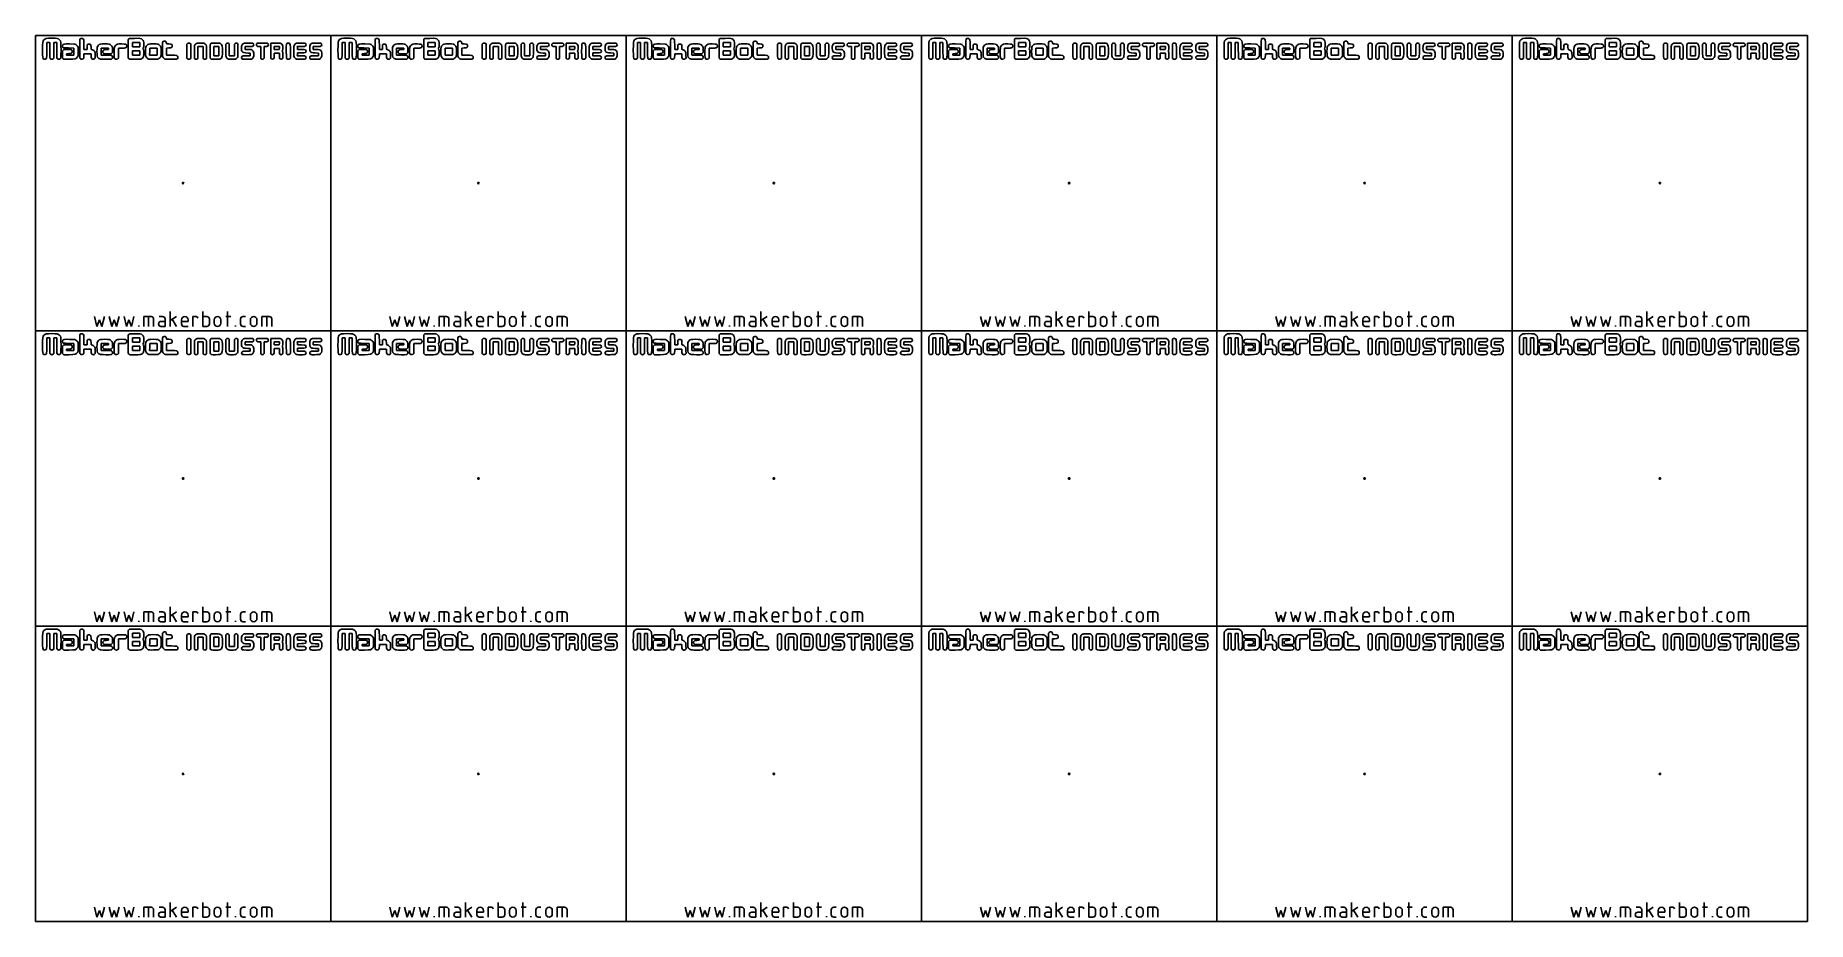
# Model space of a CAD drawing. Header units: millimetres. Extents: x 0 to 600, y 0 to 300.
import ezdxf

# ---------------------------------------------------------------- set-up
doc = ezdxf.new("R2010")
doc.units = ezdxf.units.MM
doc.layers.get('0').update_dxf_attribs({"linetype": 'CONTINUOUS', "lineweight": 25, "true_color": 0x000000})
doc.layers.add('Text', color=4, linetype='CONTINUOUS', true_color=0x00ffff)

msp = doc.modelspace()

# ---------------------------------------------------------------- linework, layer by layer
for p, q in [((0, 300), (0, 200)), ((600, 300), (0, 300)), ((100, 300), (100, 200)), ((600, 300), (600, 0)), ((200, 300), (200, 200)), ((300, 300), (300, 200)), ((400, 300), (400, 200)), ((500, 300), (500, 200)), ((0, 200), (0, 100)), ((0, 200), (100, 200)), ((100, 200), (100, 100)), ((100, 200), (200, 200)), ((200, 200), (200, 100)), ((200, 200), (300, 200)), ((300, 200), (300, 100)), ((300, 200), (400, 200)), ((400, 200), (400, 100)), ((400, 200), (500, 200)), ((500, 200), (500, 100)), ((500, 200), (600, 200)), ((0, 100), (0, 0)), ((0, 100), (100, 100)), ((100, 100), (100, 0)), ((100, 100), (200, 100)), ((200, 100), (200, 0)), ((200, 100), (300, 100)), ((300, 100), (300, 0)), ((300, 100), (400, 100)), ((400, 100), (400, 0)), ((400, 100), (500, 100)), ((500, 100), (500, 0)), ((500, 100), (600, 100)), ((0, 0), (100, 0)), ((100, 0), (200, 0)), ((200, 0), (300, 0)), ((300, 0), (400, 0)), ((400, 0), (500, 0)), ((500, 0), (600, 0))]:
    msp.add_line(p, q)
at = {"layer": 'Text'}
for p, q in [((4.33, 297.57), (3.82, 297.57)), ((3.82, 297.57), (3.82, 294.97)), ((4.84, 297.57), (4.33, 297.57)), ((4.86, 294.92), (4.84, 297.57)), ((4.88, 292.27), (4.86, 294.92)), ((6.23, 294.92), (6.2, 292.27)), ((6.25, 297.57), (6.23, 294.92)), ((6.76, 297.57), (6.25, 297.57)), ((7.27, 297.57), (6.76, 297.57)), ((7.27, 294.97), (7.27, 297.57)), ((9.18, 294.81), (9.37, 295.01)), ((9.18, 293.58), (9.18, 294.81)), ((9.37, 295.01), (9.57, 295.22)), ((9.57, 295.22), (10.84, 295.22)), ((12.99, 295.73), (11.22, 295.75)), ((11.53, 297.11), (13.32, 297.09)), ((12.99, 294.52), (12.99, 295.73)), ((12.99, 293.31), (12.99, 294.52)), ((13.32, 297.09), (13.67, 296.89)), ((14.22, 296.34), (14.42, 295.99)), ((14.42, 295.99), (14.42, 294.52)), ((14.42, 294.52), (14.42, 293.06)), ((15.01, 292.27), (15.01, 295.46)), ((16.44, 296.74), (16.44, 295.22)), ((16.44, 295.22), (16.95, 295.22)), ((16.95, 295.22), (17.47, 295.22)), ((17.47, 295.22), (17.47, 295.96)), ((23.48, 295.73), (22.24, 295.73)), ((22.24, 295.73), (22.24, 294.52)), ((22.24, 294.52), (22.24, 293.31)), ((24.73, 295.73), (23.48, 295.73)), ((23.96, 295.21), (24.73, 295.23)), ((24.73, 295.48), (24.73, 295.73)), ((24.73, 295.23), (24.73, 295.48)), ((28.09, 294), (28.07, 292.27)), ((28.12, 295.73), (28.09, 294)), ((29.33, 295.73), (28.12, 295.73)), ((31.45, 298.59), (31.65, 298.8)), ((31.45, 295.47), (31.45, 298.59)), ((31.45, 292.35), (31.45, 295.47)), ((31.65, 298.8), (31.85, 299)), ((31.85, 299), (33.57, 299.02)), ((34.09, 297.64), (32.88, 297.64)), ((32.88, 297.64), (32.88, 296.91)), ((32.88, 296.91), (32.88, 296.17)), ((32.88, 296.17), (34.09, 296.17)), ((34.09, 294.78), (32.88, 294.78)), ((32.88, 294.78), (32.88, 294.05)), ((32.88, 294.05), (32.88, 293.31)), ((35.3, 297.64), (34.09, 297.64)), ((34.09, 296.17), (35.3, 296.17)), ((35.3, 294.78), (34.09, 294.78)), ((35.3, 296.91), (35.3, 297.64)), ((35.3, 296.17), (35.3, 296.91)), ((35.3, 296.91), (35.3, 296.91)), ((35.3, 294.05), (35.3, 294.78)), ((35.3, 293.31), (35.3, 294.05)), ((35.3, 294.05), (35.3, 294.05)), ((36.52, 295.73), (36.36, 295.48)), ((36.36, 295.48), (36.53, 295.22)), ((38.69, 294.51), (38.67, 293.31)), ((38.71, 295.7), (38.69, 294.51)), ((39.94, 295.72), (38.71, 295.7)), ((41.17, 295.74), (39.94, 295.72)), ((41.17, 294.53), (41.17, 295.74)), ((41.17, 293.31), (41.17, 294.53)), ((41.17, 294.53), (41.17, 294.53)), ((44.38, 297.43), (44.42, 297.14)), ((45.17, 295.75), (44.4, 295.72)), ((44.4, 295.72), (44.4, 294.52)), ((44.4, 294.52), (44.4, 293.32)), ((44.42, 297.14), (45.18, 297.12)), ((51.26, 297.06), (51.44, 297.24)), ((51.26, 294.71), (51.26, 297.06)), ((52.39, 297.27), (52.58, 297.12)), ((52.58, 297.12), (52.58, 294.67)), ((52.58, 294.67), (52.58, 292.22)), ((53.83, 292.28), (53.83, 294.39)), ((55.88, 296.25), (55, 296.25)), ((55, 296.25), (55, 294.26)), ((55, 294.26), (55, 292.28)), ((56.76, 296.25), (55.88, 296.25)), ((56.76, 294.26), (56.76, 296.25)), ((56.76, 292.28), (56.76, 294.26)), ((57.94, 294.34), (57.94, 292.28)), ((59.15, 292.27), (59.12, 294.46)), ((61.2, 296.25), (60.36, 296.25)), ((60.36, 296.25), (60.36, 294.67)), ((60.36, 294.67), (60.36, 293.09)), ((62.04, 296.25), (61.2, 296.25)), ((62.04, 294.67), (62.04, 296.25)), ((62.04, 293.09), (62.04, 294.67)), ((62.04, 294.67), (62.04, 294.67)), ((64.47, 297.06), (64.65, 297.24)), ((64.47, 294.98), (64.47, 297.06)), ((65.46, 297.24), (65.64, 297.06)), ((65.64, 297.06), (65.64, 295.08)), ((65.64, 295.08), (65.64, 293.09)), ((67.4, 297.06), (67.58, 297.24)), ((67.4, 295.08), (67.4, 297.06)), ((67.4, 293.09), (67.4, 295.08)), ((68.4, 297.24), (68.58, 297.06)), ((68.58, 297.06), (68.58, 294.98)), ((72.24, 296.25), (71, 296.25)), ((71, 296.25), (71, 295.77)), ((71, 295.77), (71, 295.29)), ((71, 295.29), (71.86, 295.29)), ((72.68, 294.05), (71.86, 294.05)), ((72.68, 293.57), (72.68, 294.05)), ((76.28, 296.23), (75.69, 296.26)), ((76.28, 294.26), (76.28, 296.23)), ((76.28, 292.28), (76.28, 294.26)), ((77.93, 296.25), (77.45, 296.25)), ((77.45, 296.25), (77.45, 294.26)), ((77.45, 294.26), (77.45, 292.28)), ((79.66, 294.82), (79.66, 297.42)), ((79.66, 297.42), (81.22, 297.42)), ((79.66, 292.22), (79.66, 294.82)), ((81.71, 296.25), (80.83, 296.25)), ((80.83, 296.25), (80.83, 295.73)), ((80.83, 295.73), (80.83, 295.22)), ((80.83, 295.22), (81.69, 295.24)), ((81.71, 294.05), (80.83, 294.05)), ((80.83, 294.05), (80.83, 293.16)), ((81.69, 295.24), (82.55, 295.26)), ((82.6, 296.25), (81.71, 296.25)), ((82.59, 294.05), (81.71, 294.05)), ((82.55, 295.26), (82.58, 295.75)), ((82.58, 295.75), (82.6, 296.25)), ((82.58, 295.75), (82.58, 295.75)), ((82.59, 293.16), (82.59, 294.05)), ((86.33, 294.62), (86.33, 292.35)), ((89.95, 296.25), (88.67, 296.25)), ((88.67, 296.25), (88.7, 295.75)), ((88.7, 295.75), (88.72, 295.26)), ((88.72, 294.08), (88.7, 293.59)), ((88.72, 295.26), (90.06, 295.22)), ((90.03, 294.1), (88.72, 294.08)), ((95.24, 296.25), (94.04, 296.25)), ((94.04, 296.25), (94.04, 295.77)), ((94.04, 295.77), (94.04, 295.29)), ((94.04, 295.29), (94.94, 295.29)), ((95.8, 294.03), (94.75, 294.06)), ((95.8, 293.56), (95.8, 294.03)), ((104.33, 297.57), (103.82, 297.57)), ((103.82, 297.57), (103.82, 294.97)), ((104.84, 297.57), (104.33, 297.57)), ((104.86, 294.92), (104.84, 297.57)), ((104.88, 292.27), (104.86, 294.92)), ((106.23, 294.92), (106.2, 292.27)), ((106.25, 297.57), (106.23, 294.92)), ((106.76, 297.57), (106.25, 297.57)), ((107.27, 297.57), (106.76, 297.57)), ((107.27, 294.97), (107.27, 297.57)), ((109.18, 294.81), (109.37, 295.01)), ((109.18, 293.58), (109.18, 294.81)), ((109.37, 295.01), (109.57, 295.22)), ((109.57, 295.22), (110.84, 295.22)), ((112.99, 295.73), (111.22, 295.75)), ((111.53, 297.11), (113.32, 297.09)), ((112.99, 294.52), (112.99, 295.73)), ((112.99, 293.31), (112.99, 294.52)), ((113.32, 297.09), (113.67, 296.89)), ((114.22, 296.34), (114.42, 295.99)), ((114.42, 295.99), (114.42, 294.52)), ((114.42, 294.52), (114.42, 293.06)), ((115.01, 292.27), (115.01, 295.46)), ((116.44, 296.74), (116.44, 295.22)), ((116.44, 295.22), (116.95, 295.22)), ((116.95, 295.22), (117.47, 295.22)), ((117.47, 295.22), (117.47, 295.96)), ((123.48, 295.73), (122.24, 295.73)), ((122.24, 295.73), (122.24, 294.52)), ((122.24, 294.52), (122.24, 293.31)), ((124.73, 295.73), (123.48, 295.73)), ((123.96, 295.21), (124.73, 295.23)), ((124.73, 295.48), (124.73, 295.73)), ((124.73, 295.23), (124.73, 295.48)), ((128.09, 294), (128.07, 292.27)), ((128.12, 295.73), (128.09, 294)), ((129.33, 295.73), (128.12, 295.73)), ((131.45, 298.59), (131.65, 298.8)), ((131.45, 295.47), (131.45, 298.59)), ((131.45, 292.35), (131.45, 295.47)), ((131.65, 298.8), (131.85, 299)), ((131.85, 299), (133.57, 299.02)), ((134.09, 297.64), (132.88, 297.64)), ((132.88, 297.64), (132.88, 296.91)), ((132.88, 296.91), (132.88, 296.17)), ((132.88, 296.17), (134.09, 296.17)), ((134.09, 294.78), (132.88, 294.78)), ((132.88, 294.78), (132.88, 294.05)), ((132.88, 294.05), (132.88, 293.31)), ((135.3, 297.64), (134.09, 297.64)), ((134.09, 296.17), (135.3, 296.17)), ((135.3, 294.78), (134.09, 294.78)), ((135.3, 296.91), (135.3, 297.64)), ((135.3, 296.17), (135.3, 296.91)), ((135.3, 296.91), (135.3, 296.91)), ((135.3, 294.05), (135.3, 294.78)), ((135.3, 293.31), (135.3, 294.05)), ((135.3, 294.05), (135.3, 294.05)), ((136.52, 295.73), (136.36, 295.48)), ((136.36, 295.48), (136.53, 295.22)), ((138.69, 294.51), (138.67, 293.31)), ((138.71, 295.7), (138.69, 294.51)), ((139.94, 295.72), (138.71, 295.7)), ((141.17, 295.74), (139.94, 295.72)), ((141.17, 294.53), (141.17, 295.74)), ((141.17, 293.31), (141.17, 294.53)), ((141.17, 294.53), (141.17, 294.53)), ((144.38, 297.43), (144.42, 297.14)), ((145.17, 295.75), (144.4, 295.72)), ((144.4, 295.72), (144.4, 294.52)), ((144.4, 294.52), (144.4, 293.32)), ((144.42, 297.14), (145.18, 297.12)), ((151.26, 297.06), (151.44, 297.24)), ((151.26, 294.71), (151.26, 297.06)), ((152.39, 297.27), (152.58, 297.12)), ((152.58, 297.12), (152.58, 294.67)), ((152.58, 294.67), (152.58, 292.22)), ((153.83, 292.28), (153.83, 294.39)), ((155.88, 296.25), (155, 296.25)), ((155, 296.25), (155, 294.26)), ((155, 294.26), (155, 292.28)), ((156.76, 296.25), (155.88, 296.25)), ((156.76, 294.26), (156.76, 296.25)), ((156.76, 292.28), (156.76, 294.26)), ((157.94, 294.34), (157.94, 292.28)), ((159.15, 292.27), (159.12, 294.46)), ((161.2, 296.25), (160.36, 296.25)), ((160.36, 296.25), (160.36, 294.67)), ((160.36, 294.67), (160.36, 293.09)), ((162.04, 296.25), (161.2, 296.25)), ((162.04, 294.67), (162.04, 296.25)), ((162.04, 293.09), (162.04, 294.67)), ((162.04, 294.67), (162.04, 294.67)), ((164.47, 297.06), (164.65, 297.24)), ((164.47, 294.98), (164.47, 297.06)), ((165.46, 297.24), (165.64, 297.06)), ((165.64, 297.06), (165.64, 295.08)), ((165.64, 295.08), (165.64, 293.09)), ((167.4, 297.06), (167.58, 297.24)), ((167.4, 295.08), (167.4, 297.06)), ((167.4, 293.09), (167.4, 295.08)), ((168.4, 297.24), (168.58, 297.06)), ((168.58, 297.06), (168.58, 294.98)), ((172.24, 296.25), (171, 296.25)), ((171, 296.25), (171, 295.77)), ((171, 295.77), (171, 295.29)), ((171, 295.29), (171.86, 295.29)), ((172.68, 294.05), (171.86, 294.05)), ((172.68, 293.57), (172.68, 294.05)), ((176.28, 296.23), (175.69, 296.26)), ((176.28, 294.26), (176.28, 296.23)), ((176.28, 292.28), (176.28, 294.26)), ((177.93, 296.25), (177.45, 296.25)), ((177.45, 296.25), (177.45, 294.26)), ((177.45, 294.26), (177.45, 292.28)), ((179.66, 294.82), (179.66, 297.42)), ((179.66, 297.42), (181.22, 297.42)), ((179.66, 292.22), (179.66, 294.82)), ((181.71, 296.25), (180.83, 296.25)), ((180.83, 296.25), (180.83, 295.73)), ((180.83, 295.73), (180.83, 295.22)), ((180.83, 295.22), (181.69, 295.24)), ((181.71, 294.05), (180.83, 294.05)), ((180.83, 294.05), (180.83, 293.16)), ((181.69, 295.24), (182.55, 295.26)), ((182.6, 296.25), (181.71, 296.25)), ((182.59, 294.05), (181.71, 294.05)), ((182.55, 295.26), (182.58, 295.75)), ((182.58, 295.75), (182.6, 296.25)), ((182.58, 295.75), (182.58, 295.75)), ((182.59, 293.16), (182.59, 294.05)), ((186.33, 294.62), (186.33, 292.35)), ((189.95, 296.25), (188.67, 296.25)), ((188.67, 296.25), (188.7, 295.75)), ((188.7, 295.75), (188.72, 295.26)), ((188.72, 294.08), (188.7, 293.59)), ((188.72, 295.26), (190.06, 295.22)), ((190.03, 294.1), (188.72, 294.08)), ((195.24, 296.25), (194.04, 296.25)), ((194.04, 296.25), (194.04, 295.77)), ((194.04, 295.77), (194.04, 295.29)), ((194.04, 295.29), (194.94, 295.29)), ((195.8, 294.03), (194.75, 294.06)), ((195.8, 293.56), (195.8, 294.03)), ((204.33, 297.57), (203.82, 297.57)), ((203.82, 297.57), (203.82, 294.97)), ((204.84, 297.57), (204.33, 297.57)), ((204.86, 294.92), (204.84, 297.57)), ((204.88, 292.27), (204.86, 294.92)), ((206.23, 294.92), (206.2, 292.27)), ((206.25, 297.57), (206.23, 294.92)), ((206.76, 297.57), (206.25, 297.57)), ((207.27, 297.57), (206.76, 297.57)), ((207.27, 294.97), (207.27, 297.57)), ((209.18, 294.81), (209.37, 295.01)), ((209.18, 293.58), (209.18, 294.81)), ((209.37, 295.01), (209.57, 295.22)), ((209.57, 295.22), (210.84, 295.22)), ((212.99, 295.73), (211.22, 295.75)), ((211.53, 297.11), (213.32, 297.09)), ((212.99, 294.52), (212.99, 295.73)), ((212.99, 293.31), (212.99, 294.52)), ((213.32, 297.09), (213.67, 296.89)), ((214.22, 296.34), (214.42, 295.99)), ((214.42, 295.99), (214.42, 294.52)), ((214.42, 294.52), (214.42, 293.06)), ((215.01, 292.27), (215.01, 295.46)), ((216.44, 296.74), (216.44, 295.22)), ((216.44, 295.22), (216.95, 295.22)), ((216.95, 295.22), (217.47, 295.22)), ((217.47, 295.22), (217.47, 295.96)), ((223.48, 295.73), (222.24, 295.73)), ((222.24, 295.73), (222.24, 294.52)), ((222.24, 294.52), (222.24, 293.31)), ((224.73, 295.73), (223.48, 295.73)), ((223.96, 295.21), (224.73, 295.23)), ((224.73, 295.48), (224.73, 295.73)), ((224.73, 295.23), (224.73, 295.48)), ((228.09, 294), (228.07, 292.27)), ((228.12, 295.73), (228.09, 294)), ((229.33, 295.73), (228.12, 295.73)), ((231.45, 298.59), (231.65, 298.8)), ((231.45, 295.47), (231.45, 298.59)), ((231.45, 292.35), (231.45, 295.47)), ((231.65, 298.8), (231.85, 299)), ((231.85, 299), (233.57, 299.02)), ((234.09, 297.64), (232.88, 297.64)), ((232.88, 297.64), (232.88, 296.91)), ((232.88, 296.91), (232.88, 296.17)), ((232.88, 296.17), (234.09, 296.17)), ((234.09, 294.78), (232.88, 294.78)), ((232.88, 294.78), (232.88, 294.05)), ((232.88, 294.05), (232.88, 293.31)), ((235.3, 297.64), (234.09, 297.64)), ((234.09, 296.17), (235.3, 296.17)), ((235.3, 294.78), (234.09, 294.78)), ((235.3, 296.91), (235.3, 297.64)), ((235.3, 296.17), (235.3, 296.91)), ((235.3, 296.91), (235.3, 296.91)), ((235.3, 294.05), (235.3, 294.78)), ((235.3, 293.31), (235.3, 294.05)), ((235.3, 294.05), (235.3, 294.05)), ((236.52, 295.73), (236.36, 295.48)), ((236.36, 295.48), (236.53, 295.22)), ((238.69, 294.51), (238.67, 293.31)), ((238.71, 295.7), (238.69, 294.51)), ((239.94, 295.72), (238.71, 295.7)), ((241.17, 295.74), (239.94, 295.72)), ((241.17, 294.53), (241.17, 295.74)), ((241.17, 293.31), (241.17, 294.53)), ((241.17, 294.53), (241.17, 294.53)), ((244.38, 297.43), (244.42, 297.14)), ((245.17, 295.75), (244.4, 295.72)), ((244.4, 295.72), (244.4, 294.52)), ((244.4, 294.52), (244.4, 293.32)), ((244.42, 297.14), (245.18, 297.12)), ((251.26, 297.06), (251.44, 297.24)), ((251.26, 294.71), (251.26, 297.06)), ((252.39, 297.27), (252.58, 297.12)), ((252.58, 297.12), (252.58, 294.67)), ((252.58, 294.67), (252.58, 292.22)), ((253.83, 292.28), (253.83, 294.39)), ((255.88, 296.25), (255, 296.25)), ((255, 296.25), (255, 294.26)), ((255, 294.26), (255, 292.28)), ((256.76, 296.25), (255.88, 296.25)), ((256.76, 294.26), (256.76, 296.25)), ((256.76, 292.28), (256.76, 294.26)), ((257.94, 294.34), (257.94, 292.28)), ((259.15, 292.27), (259.12, 294.46)), ((261.2, 296.25), (260.36, 296.25)), ((260.36, 296.25), (260.36, 294.67)), ((260.36, 294.67), (260.36, 293.09)), ((262.04, 296.25), (261.2, 296.25)), ((262.04, 294.67), (262.04, 296.25)), ((262.04, 293.09), (262.04, 294.67)), ((262.04, 294.67), (262.04, 294.67)), ((264.47, 297.06), (264.65, 297.24)), ((264.47, 294.98), (264.47, 297.06)), ((265.46, 297.24), (265.64, 297.06)), ((265.64, 297.06), (265.64, 295.08)), ((265.64, 295.08), (265.64, 293.09)), ((267.4, 297.06), (267.58, 297.24)), ((267.4, 295.08), (267.4, 297.06)), ((267.4, 293.09), (267.4, 295.08)), ((268.4, 297.24), (268.58, 297.06)), ((268.58, 297.06), (268.58, 294.98)), ((272.24, 296.25), (271, 296.25)), ((271, 296.25), (271, 295.77)), ((271, 295.77), (271, 295.29)), ((271, 295.29), (271.86, 295.29)), ((272.68, 294.05), (271.86, 294.05)), ((272.68, 293.57), (272.68, 294.05)), ((276.28, 296.23), (275.69, 296.26)), ((276.28, 294.26), (276.28, 296.23)), ((276.28, 292.28), (276.28, 294.26)), ((277.93, 296.25), (277.45, 296.25)), ((277.45, 296.25), (277.45, 294.26)), ((277.45, 294.26), (277.45, 292.28)), ((279.66, 294.82), (279.66, 297.42)), ((279.66, 297.42), (281.22, 297.42)), ((279.66, 292.22), (279.66, 294.82)), ((281.71, 296.25), (280.83, 296.25)), ((280.83, 296.25), (280.83, 295.73)), ((280.83, 295.73), (280.83, 295.22)), ((280.83, 295.22), (281.69, 295.24)), ((281.71, 294.05), (280.83, 294.05)), ((280.83, 294.05), (280.83, 293.16)), ((281.69, 295.24), (282.55, 295.26)), ((282.6, 296.25), (281.71, 296.25)), ((282.59, 294.05), (281.71, 294.05)), ((282.55, 295.26), (282.58, 295.75)), ((282.58, 295.75), (282.6, 296.25)), ((282.58, 295.75), (282.58, 295.75)), ((282.59, 293.16), (282.59, 294.05)), ((286.33, 294.62), (286.33, 292.35)), ((289.95, 296.25), (288.67, 296.25)), ((288.67, 296.25), (288.7, 295.75)), ((288.7, 295.75), (288.72, 295.26)), ((288.72, 294.08), (288.7, 293.59)), ((288.72, 295.26), (290.06, 295.22)), ((290.03, 294.1), (288.72, 294.08)), ((295.24, 296.25), (294.04, 296.25)), ((294.04, 296.25), (294.04, 295.77)), ((294.04, 295.77), (294.04, 295.29)), ((294.04, 295.29), (294.94, 295.29)), ((295.8, 294.03), (294.75, 294.06)), ((295.8, 293.56), (295.8, 294.03)), ((304.33, 297.57), (303.82, 297.57)), ((303.82, 297.57), (303.82, 294.97)), ((304.84, 297.57), (304.33, 297.57)), ((304.86, 294.92), (304.84, 297.57)), ((304.88, 292.27), (304.86, 294.92)), ((306.23, 294.92), (306.2, 292.27)), ((306.25, 297.57), (306.23, 294.92)), ((306.76, 297.57), (306.25, 297.57)), ((307.27, 297.57), (306.76, 297.57)), ((307.27, 294.97), (307.27, 297.57)), ((309.18, 294.81), (309.37, 295.01)), ((309.18, 293.58), (309.18, 294.81)), ((309.37, 295.01), (309.57, 295.22)), ((309.57, 295.22), (310.84, 295.22)), ((312.99, 295.73), (311.22, 295.75)), ((311.53, 297.11), (313.32, 297.09)), ((312.99, 294.52), (312.99, 295.73)), ((312.99, 293.31), (312.99, 294.52)), ((313.32, 297.09), (313.67, 296.89)), ((314.22, 296.34), (314.42, 295.99)), ((314.42, 295.99), (314.42, 294.52)), ((314.42, 294.52), (314.42, 293.06)), ((315.01, 292.27), (315.01, 295.46)), ((316.44, 296.74), (316.44, 295.22)), ((316.44, 295.22), (316.95, 295.22)), ((316.95, 295.22), (317.47, 295.22)), ((317.47, 295.22), (317.47, 295.96)), ((323.48, 295.73), (322.24, 295.73)), ((322.24, 295.73), (322.24, 294.52)), ((322.24, 294.52), (322.24, 293.31)), ((324.73, 295.73), (323.48, 295.73)), ((323.96, 295.21), (324.73, 295.23)), ((324.73, 295.48), (324.73, 295.73)), ((324.73, 295.23), (324.73, 295.48)), ((328.09, 294), (328.07, 292.27)), ((328.12, 295.73), (328.09, 294)), ((329.33, 295.73), (328.12, 295.73)), ((331.45, 298.59), (331.65, 298.8)), ((331.45, 295.47), (331.45, 298.59)), ((331.45, 292.35), (331.45, 295.47)), ((331.65, 298.8), (331.85, 299)), ((331.85, 299), (333.57, 299.02)), ((334.09, 297.64), (332.88, 297.64)), ((332.88, 297.64), (332.88, 296.91)), ((332.88, 296.91), (332.88, 296.17)), ((332.88, 296.17), (334.09, 296.17)), ((334.09, 294.78), (332.88, 294.78)), ((332.88, 294.78), (332.88, 294.05)), ((332.88, 294.05), (332.88, 293.31)), ((335.3, 297.64), (334.09, 297.64)), ((334.09, 296.17), (335.3, 296.17)), ((335.3, 294.78), (334.09, 294.78)), ((335.3, 296.91), (335.3, 297.64)), ((335.3, 296.17), (335.3, 296.91)), ((335.3, 296.91), (335.3, 296.91)), ((335.3, 294.05), (335.3, 294.78)), ((335.3, 293.31), (335.3, 294.05)), ((335.3, 294.05), (335.3, 294.05)), ((336.52, 295.73), (336.36, 295.48)), ((336.36, 295.48), (336.53, 295.22)), ((338.69, 294.51), (338.67, 293.31)), ((338.71, 295.7), (338.69, 294.51)), ((339.94, 295.72), (338.71, 295.7)), ((341.17, 295.74), (339.94, 295.72)), ((341.17, 294.53), (341.17, 295.74)), ((341.17, 293.31), (341.17, 294.53)), ((341.17, 294.53), (341.17, 294.53)), ((344.38, 297.43), (344.42, 297.14)), ((345.17, 295.75), (344.4, 295.72)), ((344.4, 295.72), (344.4, 294.52)), ((344.4, 294.52), (344.4, 293.32)), ((344.42, 297.14), (345.18, 297.12)), ((351.26, 297.06), (351.44, 297.24)), ((351.26, 294.71), (351.26, 297.06)), ((352.39, 297.27), (352.58, 297.12)), ((352.58, 297.12), (352.58, 294.67)), ((352.58, 294.67), (352.58, 292.22)), ((353.83, 292.28), (353.83, 294.39)), ((355.88, 296.25), (355, 296.25)), ((355, 296.25), (355, 294.26)), ((355, 294.26), (355, 292.28)), ((356.76, 296.25), (355.88, 296.25)), ((356.76, 294.26), (356.76, 296.25)), ((356.76, 292.28), (356.76, 294.26)), ((357.94, 294.34), (357.94, 292.28)), ((359.15, 292.27), (359.12, 294.46)), ((361.2, 296.25), (360.36, 296.25)), ((360.36, 296.25), (360.36, 294.67)), ((360.36, 294.67), (360.36, 293.09)), ((362.04, 296.25), (361.2, 296.25)), ((362.04, 294.67), (362.04, 296.25)), ((362.04, 293.09), (362.04, 294.67)), ((362.04, 294.67), (362.04, 294.67)), ((364.47, 297.06), (364.65, 297.24)), ((364.47, 294.98), (364.47, 297.06)), ((365.46, 297.24), (365.64, 297.06)), ((365.64, 297.06), (365.64, 295.08)), ((365.64, 295.08), (365.64, 293.09)), ((367.4, 297.06), (367.58, 297.24)), ((367.4, 295.08), (367.4, 297.06)), ((367.4, 293.09), (367.4, 295.08)), ((368.4, 297.24), (368.58, 297.06)), ((368.58, 297.06), (368.58, 294.98)), ((372.24, 296.25), (371, 296.25)), ((371, 296.25), (371, 295.77)), ((371, 295.77), (371, 295.29)), ((371, 295.29), (371.86, 295.29)), ((372.68, 294.05), (371.86, 294.05)), ((372.68, 293.57), (372.68, 294.05)), ((376.28, 296.23), (375.69, 296.26)), ((376.28, 294.26), (376.28, 296.23)), ((376.28, 292.28), (376.28, 294.26)), ((377.93, 296.25), (377.45, 296.25)), ((377.45, 296.25), (377.45, 294.26)), ((377.45, 294.26), (377.45, 292.28)), ((379.66, 294.82), (379.66, 297.42)), ((379.66, 297.42), (381.22, 297.42)), ((379.66, 292.22), (379.66, 294.82)), ((381.71, 296.25), (380.83, 296.25)), ((380.83, 296.25), (380.83, 295.73)), ((380.83, 295.73), (380.83, 295.22)), ((380.83, 295.22), (381.69, 295.24)), ((381.71, 294.05), (380.83, 294.05)), ((380.83, 294.05), (380.83, 293.16)), ((381.69, 295.24), (382.55, 295.26)), ((382.6, 296.25), (381.71, 296.25)), ((382.59, 294.05), (381.71, 294.05)), ((382.55, 295.26), (382.58, 295.75)), ((382.58, 295.75), (382.6, 296.25)), ((382.58, 295.75), (382.58, 295.75)), ((382.59, 293.16), (382.59, 294.05)), ((386.33, 294.62), (386.33, 292.35)), ((389.95, 296.25), (388.67, 296.25)), ((388.67, 296.25), (388.7, 295.75)), ((388.7, 295.75), (388.72, 295.26)), ((388.72, 294.08), (388.7, 293.59)), ((388.72, 295.26), (390.06, 295.22)), ((390.03, 294.1), (388.72, 294.08)), ((395.24, 296.25), (394.04, 296.25)), ((394.04, 296.25), (394.04, 295.77)), ((394.04, 295.77), (394.04, 295.29)), ((394.04, 295.29), (394.94, 295.29)), ((395.8, 294.03), (394.75, 294.06)), ((395.8, 293.56), (395.8, 294.03)), ((404.33, 297.57), (403.82, 297.57)), ((403.82, 297.57), (403.82, 294.97)), ((404.84, 297.57), (404.33, 297.57)), ((404.86, 294.92), (404.84, 297.57)), ((404.88, 292.27), (404.86, 294.92)), ((406.23, 294.92), (406.2, 292.27)), ((406.25, 297.57), (406.23, 294.92)), ((406.76, 297.57), (406.25, 297.57)), ((407.27, 297.57), (406.76, 297.57)), ((407.27, 294.97), (407.27, 297.57)), ((409.18, 294.81), (409.37, 295.01)), ((409.18, 293.58), (409.18, 294.81)), ((409.37, 295.01), (409.57, 295.22)), ((409.57, 295.22), (410.84, 295.22)), ((412.99, 295.73), (411.22, 295.75)), ((411.53, 297.11), (413.32, 297.09)), ((412.99, 294.52), (412.99, 295.73)), ((412.99, 293.31), (412.99, 294.52)), ((413.32, 297.09), (413.67, 296.89)), ((414.22, 296.34), (414.42, 295.99)), ((414.42, 295.99), (414.42, 294.52)), ((414.42, 294.52), (414.42, 293.06)), ((415.01, 292.27), (415.01, 295.46)), ((416.44, 296.74), (416.44, 295.22)), ((416.44, 295.22), (416.95, 295.22)), ((416.95, 295.22), (417.47, 295.22)), ((417.47, 295.22), (417.47, 295.96)), ((423.48, 295.73), (422.24, 295.73)), ((422.24, 295.73), (422.24, 294.52)), ((422.24, 294.52), (422.24, 293.31)), ((424.73, 295.73), (423.48, 295.73)), ((423.96, 295.21), (424.73, 295.23)), ((424.73, 295.48), (424.73, 295.73)), ((424.73, 295.23), (424.73, 295.48)), ((428.09, 294), (428.07, 292.27)), ((428.12, 295.73), (428.09, 294)), ((429.33, 295.73), (428.12, 295.73)), ((431.45, 298.59), (431.65, 298.8)), ((431.45, 295.47), (431.45, 298.59)), ((431.45, 292.35), (431.45, 295.47)), ((431.65, 298.8), (431.85, 299)), ((431.85, 299), (433.57, 299.02)), ((434.09, 297.64), (432.88, 297.64)), ((432.88, 297.64), (432.88, 296.91)), ((432.88, 296.91), (432.88, 296.17)), ((432.88, 296.17), (434.09, 296.17)), ((434.09, 294.78), (432.88, 294.78)), ((432.88, 294.78), (432.88, 294.05)), ((432.88, 294.05), (432.88, 293.31)), ((435.3, 297.64), (434.09, 297.64)), ((434.09, 296.17), (435.3, 296.17)), ((435.3, 294.78), (434.09, 294.78)), ((435.3, 296.91), (435.3, 297.64)), ((435.3, 296.17), (435.3, 296.91)), ((435.3, 296.91), (435.3, 296.91)), ((435.3, 294.05), (435.3, 294.78)), ((435.3, 293.31), (435.3, 294.05)), ((435.3, 294.05), (435.3, 294.05)), ((436.52, 295.73), (436.36, 295.48)), ((436.36, 295.48), (436.53, 295.22)), ((438.69, 294.51), (438.67, 293.31)), ((438.71, 295.7), (438.69, 294.51)), ((439.94, 295.72), (438.71, 295.7)), ((441.17, 295.74), (439.94, 295.72)), ((441.17, 294.53), (441.17, 295.74)), ((441.17, 293.31), (441.17, 294.53)), ((441.17, 294.53), (441.17, 294.53)), ((444.38, 297.43), (444.42, 297.14)), ((445.17, 295.75), (444.4, 295.72)), ((444.4, 295.72), (444.4, 294.52)), ((444.4, 294.52), (444.4, 293.32)), ((444.42, 297.14), (445.18, 297.12)), ((451.26, 297.06), (451.44, 297.24)), ((451.26, 294.71), (451.26, 297.06)), ((452.39, 297.27), (452.58, 297.12)), ((452.58, 297.12), (452.58, 294.67)), ((452.58, 294.67), (452.58, 292.22)), ((453.83, 292.28), (453.83, 294.39)), ((455.88, 296.25), (455, 296.25)), ((455, 296.25), (455, 294.26)), ((455, 294.26), (455, 292.28)), ((456.76, 296.25), (455.88, 296.25)), ((456.76, 294.26), (456.76, 296.25)), ((456.76, 292.28), (456.76, 294.26)), ((457.94, 294.34), (457.94, 292.28)), ((459.15, 292.27), (459.12, 294.46)), ((461.2, 296.25), (460.36, 296.25)), ((460.36, 296.25), (460.36, 294.67)), ((460.36, 294.67), (460.36, 293.09)), ((462.04, 296.25), (461.2, 296.25)), ((462.04, 294.67), (462.04, 296.25)), ((462.04, 293.09), (462.04, 294.67)), ((462.04, 294.67), (462.04, 294.67)), ((464.47, 297.06), (464.65, 297.24)), ((464.47, 294.98), (464.47, 297.06)), ((465.46, 297.24), (465.64, 297.06)), ((465.64, 297.06), (465.64, 295.08)), ((465.64, 295.08), (465.64, 293.09)), ((467.4, 297.06), (467.58, 297.24)), ((467.4, 295.08), (467.4, 297.06)), ((467.4, 293.09), (467.4, 295.08)), ((468.4, 297.24), (468.58, 297.06)), ((468.58, 297.06), (468.58, 294.98)), ((472.24, 296.25), (471, 296.25)), ((471, 296.25), (471, 295.77)), ((471, 295.77), (471, 295.29)), ((471, 295.29), (471.86, 295.29)), ((472.68, 294.05), (471.86, 294.05)), ((472.68, 293.57), (472.68, 294.05)), ((476.28, 296.23), (475.69, 296.26)), ((476.28, 294.26), (476.28, 296.23)), ((476.28, 292.28), (476.28, 294.26)), ((477.93, 296.25), (477.45, 296.25)), ((477.45, 296.25), (477.45, 294.26)), ((477.45, 294.26), (477.45, 292.28)), ((479.66, 294.82), (479.66, 297.42)), ((479.66, 297.42), (481.22, 297.42)), ((479.66, 292.22), (479.66, 294.82)), ((481.71, 296.25), (480.83, 296.25)), ((480.83, 296.25), (480.83, 295.73)), ((480.83, 295.73), (480.83, 295.22)), ((480.83, 295.22), (481.69, 295.24)), ((481.71, 294.05), (480.83, 294.05)), ((480.83, 294.05), (480.83, 293.16)), ((481.69, 295.24), (482.55, 295.26)), ((482.6, 296.25), (481.71, 296.25)), ((482.59, 294.05), (481.71, 294.05)), ((482.55, 295.26), (482.58, 295.75)), ((482.58, 295.75), (482.6, 296.25)), ((482.58, 295.75), (482.58, 295.75)), ((482.59, 293.16), (482.59, 294.05)), ((486.33, 294.62), (486.33, 292.35)), ((489.95, 296.25), (488.67, 296.25)), ((488.67, 296.25), (488.7, 295.75)), ((488.7, 295.75), (488.72, 295.26)), ((488.72, 294.08), (488.7, 293.59)), ((488.72, 295.26), (490.06, 295.22)), ((490.03, 294.1), (488.72, 294.08)), ((495.24, 296.25), (494.04, 296.25)), ((494.04, 296.25), (494.04, 295.77)), ((494.04, 295.77), (494.04, 295.29)), ((494.04, 295.29), (494.94, 295.29)), ((495.8, 294.03), (494.75, 294.06)), ((495.8, 293.56), (495.8, 294.03)), ((504.33, 297.57), (503.82, 297.57)), ((503.82, 297.57), (503.82, 294.97)), ((504.84, 297.57), (504.33, 297.57)), ((504.86, 294.92), (504.84, 297.57)), ((504.88, 292.27), (504.86, 294.92)), ((506.23, 294.92), (506.2, 292.27)), ((506.25, 297.57), (506.23, 294.92)), ((506.76, 297.57), (506.25, 297.57)), ((507.27, 297.57), (506.76, 297.57)), ((507.27, 294.97), (507.27, 297.57)), ((509.18, 294.81), (509.37, 295.01)), ((509.18, 293.58), (509.18, 294.81)), ((509.37, 295.01), (509.57, 295.22)), ((509.57, 295.22), (510.84, 295.22)), ((512.99, 295.73), (511.22, 295.75)), ((511.53, 297.11), (513.32, 297.09)), ((512.99, 294.52), (512.99, 295.73)), ((512.99, 293.31), (512.99, 294.52)), ((513.32, 297.09), (513.67, 296.89)), ((514.22, 296.34), (514.42, 295.99)), ((514.42, 295.99), (514.42, 294.52)), ((514.42, 294.52), (514.42, 293.06)), ((515.01, 292.27), (515.01, 295.46)), ((516.44, 296.74), (516.44, 295.22)), ((516.44, 295.22), (516.95, 295.22)), ((516.95, 295.22), (517.47, 295.22)), ((517.47, 295.22), (517.47, 295.96)), ((523.48, 295.73), (522.24, 295.73)), ((522.24, 295.73), (522.24, 294.52)), ((522.24, 294.52), (522.24, 293.31)), ((524.73, 295.73), (523.48, 295.73)), ((523.96, 295.21), (524.73, 295.23)), ((524.73, 295.48), (524.73, 295.73)), ((524.73, 295.23), (524.73, 295.48)), ((528.09, 294), (528.07, 292.27)), ((528.12, 295.73), (528.09, 294)), ((529.33, 295.73), (528.12, 295.73)), ((531.45, 298.59), (531.65, 298.8)), ((531.45, 295.47), (531.45, 298.59)), ((531.45, 292.35), (531.45, 295.47)), ((531.65, 298.8), (531.85, 299)), ((531.85, 299), (533.57, 299.02)), ((534.09, 297.64), (532.88, 297.64)), ((532.88, 297.64), (532.88, 296.91)), ((532.88, 296.91), (532.88, 296.17)), ((532.88, 296.17), (534.09, 296.17)), ((534.09, 294.78), (532.88, 294.78)), ((532.88, 294.78), (532.88, 294.05)), ((532.88, 294.05), (532.88, 293.31)), ((535.3, 297.64), (534.09, 297.64)), ((534.09, 296.17), (535.3, 296.17)), ((535.3, 294.78), (534.09, 294.78)), ((535.3, 296.91), (535.3, 297.64)), ((535.3, 296.17), (535.3, 296.91)), ((535.3, 296.91), (535.3, 296.91)), ((535.3, 294.05), (535.3, 294.78)), ((535.3, 293.31), (535.3, 294.05)), ((535.3, 294.05), (535.3, 294.05)), ((536.52, 295.73), (536.36, 295.48)), ((536.36, 295.48), (536.53, 295.22)), ((538.69, 294.51), (538.67, 293.31)), ((538.71, 295.7), (538.69, 294.51)), ((539.94, 295.72), (538.71, 295.7)), ((541.17, 295.74), (539.94, 295.72)), ((541.17, 294.53), (541.17, 295.74)), ((541.17, 293.31), (541.17, 294.53)), ((541.17, 294.53), (541.17, 294.53)), ((544.38, 297.43), (544.42, 297.14)), ((545.17, 295.75), (544.4, 295.72)), ((544.4, 295.72), (544.4, 294.52)), ((544.4, 294.52), (544.4, 293.32)), ((544.42, 297.14), (545.18, 297.12)), ((551.26, 297.06), (551.44, 297.24)), ((551.26, 294.71), (551.26, 297.06)), ((552.39, 297.27), (552.58, 297.12)), ((552.58, 297.12), (552.58, 294.67)), ((552.58, 294.67), (552.58, 292.22)), ((553.83, 292.28), (553.83, 294.39)), ((555.88, 296.25), (555, 296.25)), ((555, 296.25), (555, 294.26)), ((555, 294.26), (555, 292.28)), ((556.76, 296.25), (555.88, 296.25)), ((556.76, 294.26), (556.76, 296.25)), ((556.76, 292.28), (556.76, 294.26)), ((557.94, 294.34), (557.94, 292.28)), ((559.15, 292.27), (559.12, 294.46)), ((561.2, 296.25), (560.36, 296.25)), ((560.36, 296.25), (560.36, 294.67)), ((560.36, 294.67), (560.36, 293.09)), ((562.04, 296.25), (561.2, 296.25)), ((562.04, 294.67), (562.04, 296.25)), ((562.04, 293.09), (562.04, 294.67)), ((562.04, 294.67), (562.04, 294.67)), ((564.47, 297.06), (564.65, 297.24)), ((564.47, 294.98), (564.47, 297.06)), ((565.46, 297.24), (565.64, 297.06)), ((565.64, 297.06), (565.64, 295.08)), ((565.64, 295.08), (565.64, 293.09)), ((567.4, 297.06), (567.58, 297.24)), ((567.4, 295.08), (567.4, 297.06)), ((567.4, 293.09), (567.4, 295.08)), ((568.4, 297.24), (568.58, 297.06)), ((568.58, 297.06), (568.58, 294.98)), ((572.24, 296.25), (571, 296.25)), ((571, 296.25), (571, 295.77)), ((571, 295.77), (571, 295.29)), ((571, 295.29), (571.86, 295.29)), ((572.68, 294.05), (571.86, 294.05)), ((572.68, 293.57), (572.68, 294.05)), ((576.28, 296.23), (575.69, 296.26)), ((576.28, 294.26), (576.28, 296.23)), ((576.28, 292.28), (576.28, 294.26)), ((577.93, 296.25), (577.45, 296.25)), ((577.45, 296.25), (577.45, 294.26)), ((577.45, 294.26), (577.45, 292.28)), ((579.66, 294.82), (579.66, 297.42)), ((579.66, 297.42), (581.22, 297.42)), ((579.66, 292.22), (579.66, 294.82)), ((581.71, 296.25), (580.83, 296.25)), ((580.83, 296.25), (580.83, 295.73)), ((580.83, 295.73), (580.83, 295.22)), ((580.83, 295.22), (581.69, 295.24)), ((581.71, 294.05), (580.83, 294.05)), ((580.83, 294.05), (580.83, 293.16)), ((581.69, 295.24), (582.55, 295.26)), ((582.6, 296.25), (581.71, 296.25)), ((582.59, 294.05), (581.71, 294.05)), ((582.55, 295.26), (582.58, 295.75)), ((582.58, 295.75), (582.6, 296.25)), ((582.58, 295.75), (582.58, 295.75)), ((582.59, 293.16), (582.59, 294.05)), ((586.33, 294.62), (586.33, 292.35)), ((589.95, 296.25), (588.67, 296.25)), ((588.67, 296.25), (588.7, 295.75)), ((588.7, 295.75), (588.72, 295.26)), ((588.72, 294.08), (588.7, 293.59)), ((588.72, 295.26), (590.06, 295.22)), ((590.03, 294.1), (588.72, 294.08)), ((595.24, 296.25), (594.04, 296.25)), ((594.04, 296.25), (594.04, 295.77)), ((594.04, 295.77), (594.04, 295.29)), ((594.04, 295.29), (594.94, 295.29)), ((595.8, 294.03), (594.75, 294.06)), ((595.8, 293.56), (595.8, 294.03)), ((2.77, 292), (2.77, 292)), ((5.09, 292.1), (4.88, 292.27)), ((6.2, 292.27), (6, 292.1)), ((9.18, 292.35), (9.18, 293.58)), ((9.39, 292.13), (9.18, 292.35)), ((9.61, 291.92), (9.39, 292.13)), ((9.39, 292.13), (9.39, 292.13)), ((11.36, 291.92), (9.61, 291.92)), ((11.35, 293.84), (10.57, 293.81)), ((10.57, 293.81), (10.57, 293.56)), ((10.57, 293.56), (10.57, 293.31)), ((10.57, 293.31), (11.78, 293.31)), ((11.78, 293.31), (12.99, 293.31)), ((14.42, 293.06), (14.22, 292.71)), ((15.22, 292.1), (15.01, 292.27)), ((15.22, 292.1), (15.22, 292.1)), ((17.65, 293.83), (16.44, 293.83)), ((16.44, 293.83), (16.44, 293.2)), ((18.86, 293.83), (17.65, 293.83)), ((18.86, 293.13), (18.86, 293.83)), ((20.27, 292.36), (20.05, 292.14)), ((20.25, 293.34), (20.27, 292.36)), ((21.76, 292.06), (21.76, 292.06)), ((22.24, 293.31), (23.96, 293.31)), ((23.19, 293.79), (23, 293.98)), ((24.44, 293.79), (23.19, 293.79)), ((25.68, 293.79), (24.44, 293.79)), ((25.89, 293.99), (25.68, 293.79)), ((27.01, 292.01), (27.01, 292.01)), ((28.07, 292.27), (27.87, 292.1)), ((31.69, 292.13), (31.45, 292.35)), ((31.93, 291.92), (31.69, 292.13)), ((31.69, 292.13), (31.69, 292.13)), ((33.71, 291.92), (31.93, 291.92)), ((32.88, 293.31), (34.09, 293.31)), ((34.09, 293.31), (35.3, 293.31)), ((38.2, 292.05), (38.2, 292.05)), ((38.67, 293.31), (39.92, 293.31)), ((39.92, 293.31), (41.17, 293.31)), ((41.51, 291.96), (40, 291.94)), ((41.82, 292.16), (41.51, 291.96)), ((43.99, 292.01), (43.99, 292.01)), ((44.4, 293.32), (46.12, 293.3)), ((51.57, 291.99), (51.57, 291.99)), ((52.58, 292.22), (52.39, 292.07)), ((54.01, 292.1), (53.83, 292.28)), ((54.01, 292.1), (54.01, 292.1)), ((55, 292.28), (54.82, 292.1)), ((56.94, 292.1), (56.76, 292.28)), ((57.94, 292.28), (57.76, 292.1)), ((59.35, 292.1), (59.15, 292.27)), ((59.35, 292.1), (59.35, 292.1)), ((60.36, 293.09), (61.2, 293.09)), ((61.2, 293.09), (62.04, 293.09)), ((65.12, 292.09), (65.12, 292.09)), ((65.64, 293.09), (66.52, 293.09)), ((66.52, 293.09), (67.4, 293.09)), ((70.02, 292.01), (70.02, 292.01)), ((71.48, 293.09), (72.68, 293.09)), ((72.68, 293.09), (72.68, 293.57)), ((76.46, 292.1), (76.28, 292.28)), ((76.46, 292.1), (76.46, 292.1)), ((77.45, 292.28), (77.27, 292.1)), ((79.85, 292.07), (79.66, 292.22)), ((79.85, 292.07), (79.85, 292.07)), ((85.26, 292), (85.26, 292)), ((86.33, 292.35), (86.12, 292.13)), ((88.16, 292.09), (88.16, 292.09)), ((88.7, 293.59), (88.67, 293.09)), ((88.67, 293.09), (89.95, 293.09)), ((93.06, 292.07), (93.06, 292.07)), ((94.52, 293.09), (95.8, 293.09)), ((95.8, 293.09), (95.8, 293.56)), ((102.77, 292), (102.77, 292)), ((105.09, 292.1), (104.88, 292.27)), ((106.2, 292.27), (106, 292.1)), ((109.18, 292.35), (109.18, 293.58)), ((109.39, 292.13), (109.18, 292.35)), ((109.61, 291.92), (109.39, 292.13)), ((109.39, 292.13), (109.39, 292.13)), ((111.36, 291.92), (109.61, 291.92)), ((111.35, 293.84), (110.57, 293.81)), ((110.57, 293.81), (110.57, 293.56)), ((110.57, 293.56), (110.57, 293.31)), ((110.57, 293.31), (111.78, 293.31)), ((111.78, 293.31), (112.99, 293.31)), ((114.42, 293.06), (114.22, 292.71)), ((115.22, 292.1), (115.01, 292.27)), ((115.22, 292.1), (115.22, 292.1)), ((117.65, 293.83), (116.44, 293.83)), ((116.44, 293.83), (116.44, 293.2)), ((118.86, 293.83), (117.65, 293.83)), ((118.86, 293.13), (118.86, 293.83)), ((120.27, 292.36), (120.05, 292.14)), ((120.25, 293.34), (120.27, 292.36)), ((121.76, 292.06), (121.76, 292.06)), ((122.24, 293.31), (123.96, 293.31)), ((123.19, 293.79), (123, 293.98)), ((124.44, 293.79), (123.19, 293.79)), ((125.68, 293.79), (124.44, 293.79)), ((125.89, 293.99), (125.68, 293.79)), ((127.01, 292.01), (127.01, 292.01)), ((128.07, 292.27), (127.87, 292.1)), ((131.69, 292.13), (131.45, 292.35)), ((131.93, 291.92), (131.69, 292.13)), ((131.69, 292.13), (131.69, 292.13)), ((133.71, 291.92), (131.93, 291.92)), ((132.88, 293.31), (134.09, 293.31)), ((134.09, 293.31), (135.3, 293.31)), ((138.2, 292.05), (138.2, 292.05)), ((138.67, 293.31), (139.92, 293.31)), ((139.92, 293.31), (141.17, 293.31)), ((141.51, 291.96), (140, 291.94)), ((141.82, 292.16), (141.51, 291.96)), ((143.99, 292.01), (143.99, 292.01)), ((144.4, 293.32), (146.12, 293.3)), ((151.57, 291.99), (151.57, 291.99)), ((152.58, 292.22), (152.39, 292.07)), ((154.01, 292.1), (153.83, 292.28)), ((154.01, 292.1), (154.01, 292.1)), ((155, 292.28), (154.82, 292.1)), ((156.94, 292.1), (156.76, 292.28)), ((157.94, 292.28), (157.76, 292.1)), ((159.35, 292.1), (159.15, 292.27)), ((159.35, 292.1), (159.35, 292.1)), ((160.36, 293.09), (161.2, 293.09)), ((161.2, 293.09), (162.04, 293.09)), ((165.12, 292.09), (165.12, 292.09)), ((165.64, 293.09), (166.52, 293.09)), ((166.52, 293.09), (167.4, 293.09)), ((170.02, 292.01), (170.02, 292.01)), ((171.48, 293.09), (172.68, 293.09)), ((172.68, 293.09), (172.68, 293.57)), ((176.46, 292.1), (176.28, 292.28)), ((176.46, 292.1), (176.46, 292.1)), ((177.45, 292.28), (177.27, 292.1)), ((179.85, 292.07), (179.66, 292.22)), ((179.85, 292.07), (179.85, 292.07)), ((185.26, 292), (185.26, 292)), ((186.33, 292.35), (186.12, 292.13)), ((188.16, 292.09), (188.16, 292.09)), ((188.7, 293.59), (188.67, 293.09)), ((188.67, 293.09), (189.95, 293.09)), ((193.06, 292.07), (193.06, 292.07)), ((194.52, 293.09), (195.8, 293.09)), ((195.8, 293.09), (195.8, 293.56)), ((202.77, 292), (202.77, 292)), ((205.09, 292.1), (204.88, 292.27)), ((206.2, 292.27), (206, 292.1)), ((209.18, 292.35), (209.18, 293.58)), ((209.39, 292.13), (209.18, 292.35)), ((209.61, 291.92), (209.39, 292.13)), ((209.39, 292.13), (209.39, 292.13)), ((211.36, 291.92), (209.61, 291.92)), ((211.35, 293.84), (210.57, 293.81)), ((210.57, 293.81), (210.57, 293.56)), ((210.57, 293.56), (210.57, 293.31)), ((210.57, 293.31), (211.78, 293.31)), ((211.78, 293.31), (212.99, 293.31)), ((214.42, 293.06), (214.22, 292.71)), ((215.22, 292.1), (215.01, 292.27)), ((215.22, 292.1), (215.22, 292.1)), ((217.65, 293.83), (216.44, 293.83)), ((216.44, 293.83), (216.44, 293.2)), ((218.86, 293.83), (217.65, 293.83)), ((218.86, 293.13), (218.86, 293.83)), ((220.27, 292.36), (220.05, 292.14)), ((220.25, 293.34), (220.27, 292.36)), ((221.76, 292.06), (221.76, 292.06)), ((222.24, 293.31), (223.96, 293.31)), ((223.19, 293.79), (223, 293.98)), ((224.44, 293.79), (223.19, 293.79)), ((225.68, 293.79), (224.44, 293.79)), ((225.89, 293.99), (225.68, 293.79)), ((227.01, 292.01), (227.01, 292.01)), ((228.07, 292.27), (227.87, 292.1)), ((231.69, 292.13), (231.45, 292.35)), ((231.93, 291.92), (231.69, 292.13)), ((231.69, 292.13), (231.69, 292.13)), ((233.71, 291.92), (231.93, 291.92)), ((232.88, 293.31), (234.09, 293.31)), ((234.09, 293.31), (235.3, 293.31)), ((238.2, 292.05), (238.2, 292.05)), ((238.67, 293.31), (239.92, 293.31)), ((239.92, 293.31), (241.17, 293.31)), ((241.51, 291.96), (240, 291.94)), ((241.82, 292.16), (241.51, 291.96)), ((243.99, 292.01), (243.99, 292.01)), ((244.4, 293.32), (246.12, 293.3)), ((251.57, 291.99), (251.57, 291.99)), ((252.58, 292.22), (252.39, 292.07)), ((254.01, 292.1), (253.83, 292.28)), ((254.01, 292.1), (254.01, 292.1)), ((255, 292.28), (254.82, 292.1)), ((256.94, 292.1), (256.76, 292.28)), ((257.94, 292.28), (257.76, 292.1)), ((259.35, 292.1), (259.15, 292.27)), ((259.35, 292.1), (259.35, 292.1)), ((260.36, 293.09), (261.2, 293.09)), ((261.2, 293.09), (262.04, 293.09)), ((265.12, 292.09), (265.12, 292.09)), ((265.64, 293.09), (266.52, 293.09)), ((266.52, 293.09), (267.4, 293.09)), ((270.02, 292.01), (270.02, 292.01)), ((271.48, 293.09), (272.68, 293.09)), ((272.68, 293.09), (272.68, 293.57)), ((276.46, 292.1), (276.28, 292.28)), ((276.46, 292.1), (276.46, 292.1)), ((277.45, 292.28), (277.27, 292.1)), ((279.85, 292.07), (279.66, 292.22)), ((279.85, 292.07), (279.85, 292.07)), ((285.26, 292), (285.26, 292)), ((286.33, 292.35), (286.12, 292.13)), ((288.16, 292.09), (288.16, 292.09)), ((288.7, 293.59), (288.67, 293.09)), ((288.67, 293.09), (289.95, 293.09)), ((293.06, 292.07), (293.06, 292.07)), ((294.52, 293.09), (295.8, 293.09)), ((295.8, 293.09), (295.8, 293.56)), ((302.77, 292), (302.77, 292)), ((305.09, 292.1), (304.88, 292.27)), ((306.2, 292.27), (306, 292.1)), ((309.18, 292.35), (309.18, 293.58)), ((309.39, 292.13), (309.18, 292.35)), ((309.61, 291.92), (309.39, 292.13)), ((309.39, 292.13), (309.39, 292.13)), ((311.36, 291.92), (309.61, 291.92)), ((311.35, 293.84), (310.57, 293.81)), ((310.57, 293.81), (310.57, 293.56)), ((310.57, 293.56), (310.57, 293.31)), ((310.57, 293.31), (311.78, 293.31)), ((311.78, 293.31), (312.99, 293.31)), ((314.42, 293.06), (314.22, 292.71)), ((315.22, 292.1), (315.01, 292.27)), ((315.22, 292.1), (315.22, 292.1)), ((317.65, 293.83), (316.44, 293.83)), ((316.44, 293.83), (316.44, 293.2)), ((318.86, 293.83), (317.65, 293.83)), ((318.86, 293.13), (318.86, 293.83)), ((320.27, 292.36), (320.05, 292.14)), ((320.25, 293.34), (320.27, 292.36)), ((321.76, 292.06), (321.76, 292.06)), ((322.24, 293.31), (323.96, 293.31)), ((323.19, 293.79), (323, 293.98)), ((324.44, 293.79), (323.19, 293.79)), ((325.68, 293.79), (324.44, 293.79)), ((325.89, 293.99), (325.68, 293.79)), ((327.01, 292.01), (327.01, 292.01)), ((328.07, 292.27), (327.87, 292.1)), ((331.69, 292.13), (331.45, 292.35)), ((331.93, 291.92), (331.69, 292.13)), ((331.69, 292.13), (331.69, 292.13)), ((333.71, 291.92), (331.93, 291.92)), ((332.88, 293.31), (334.09, 293.31)), ((334.09, 293.31), (335.3, 293.31)), ((338.2, 292.05), (338.2, 292.05)), ((338.67, 293.31), (339.92, 293.31)), ((339.92, 293.31), (341.17, 293.31)), ((341.51, 291.96), (340, 291.94)), ((341.82, 292.16), (341.51, 291.96)), ((343.99, 292.01), (343.99, 292.01)), ((344.4, 293.32), (346.12, 293.3)), ((351.57, 291.99), (351.57, 291.99)), ((352.58, 292.22), (352.39, 292.07)), ((354.01, 292.1), (353.83, 292.28)), ((354.01, 292.1), (354.01, 292.1)), ((355, 292.28), (354.82, 292.1)), ((356.94, 292.1), (356.76, 292.28)), ((357.94, 292.28), (357.76, 292.1)), ((359.35, 292.1), (359.15, 292.27)), ((359.35, 292.1), (359.35, 292.1)), ((360.36, 293.09), (361.2, 293.09)), ((361.2, 293.09), (362.04, 293.09)), ((365.12, 292.09), (365.12, 292.09)), ((365.64, 293.09), (366.52, 293.09)), ((366.52, 293.09), (367.4, 293.09)), ((370.02, 292.01), (370.02, 292.01)), ((371.48, 293.09), (372.68, 293.09)), ((372.68, 293.09), (372.68, 293.57)), ((376.46, 292.1), (376.28, 292.28)), ((376.46, 292.1), (376.46, 292.1)), ((377.45, 292.28), (377.27, 292.1)), ((379.85, 292.07), (379.66, 292.22)), ((379.85, 292.07), (379.85, 292.07)), ((385.26, 292), (385.26, 292)), ((386.33, 292.35), (386.12, 292.13)), ((388.16, 292.09), (388.16, 292.09)), ((388.7, 293.59), (388.67, 293.09)), ((388.67, 293.09), (389.95, 293.09)), ((393.06, 292.07), (393.06, 292.07)), ((394.52, 293.09), (395.8, 293.09)), ((395.8, 293.09), (395.8, 293.56)), ((402.77, 292), (402.77, 292)), ((405.09, 292.1), (404.88, 292.27)), ((406.2, 292.27), (406, 292.1)), ((409.18, 292.35), (409.18, 293.58)), ((409.39, 292.13), (409.18, 292.35)), ((409.61, 291.92), (409.39, 292.13)), ((409.39, 292.13), (409.39, 292.13)), ((411.36, 291.92), (409.61, 291.92)), ((411.35, 293.84), (410.57, 293.81)), ((410.57, 293.81), (410.57, 293.56)), ((410.57, 293.56), (410.57, 293.31)), ((410.57, 293.31), (411.78, 293.31)), ((411.78, 293.31), (412.99, 293.31)), ((414.42, 293.06), (414.22, 292.71)), ((415.22, 292.1), (415.01, 292.27)), ((415.22, 292.1), (415.22, 292.1)), ((417.65, 293.83), (416.44, 293.83)), ((416.44, 293.83), (416.44, 293.2)), ((418.86, 293.83), (417.65, 293.83)), ((418.86, 293.13), (418.86, 293.83)), ((420.27, 292.36), (420.05, 292.14)), ((420.25, 293.34), (420.27, 292.36)), ((421.76, 292.06), (421.76, 292.06)), ((422.24, 293.31), (423.96, 293.31)), ((423.19, 293.79), (423, 293.98)), ((424.44, 293.79), (423.19, 293.79)), ((425.68, 293.79), (424.44, 293.79)), ((425.89, 293.99), (425.68, 293.79)), ((427.01, 292.01), (427.01, 292.01)), ((428.07, 292.27), (427.87, 292.1)), ((431.69, 292.13), (431.45, 292.35)), ((431.93, 291.92), (431.69, 292.13)), ((431.69, 292.13), (431.69, 292.13)), ((433.71, 291.92), (431.93, 291.92)), ((432.88, 293.31), (434.09, 293.31)), ((434.09, 293.31), (435.3, 293.31)), ((438.2, 292.05), (438.2, 292.05)), ((438.67, 293.31), (439.92, 293.31)), ((439.92, 293.31), (441.17, 293.31)), ((441.51, 291.96), (440, 291.94)), ((441.82, 292.16), (441.51, 291.96)), ((443.99, 292.01), (443.99, 292.01)), ((444.4, 293.32), (446.12, 293.3)), ((451.57, 291.99), (451.57, 291.99)), ((452.58, 292.22), (452.39, 292.07)), ((454.01, 292.1), (453.83, 292.28)), ((454.01, 292.1), (454.01, 292.1)), ((455, 292.28), (454.82, 292.1)), ((456.94, 292.1), (456.76, 292.28)), ((457.94, 292.28), (457.76, 292.1)), ((459.35, 292.1), (459.15, 292.27)), ((459.35, 292.1), (459.35, 292.1)), ((460.36, 293.09), (461.2, 293.09)), ((461.2, 293.09), (462.04, 293.09)), ((465.12, 292.09), (465.12, 292.09)), ((465.64, 293.09), (466.52, 293.09)), ((466.52, 293.09), (467.4, 293.09)), ((470.02, 292.01), (470.02, 292.01)), ((471.48, 293.09), (472.68, 293.09)), ((472.68, 293.09), (472.68, 293.57)), ((476.46, 292.1), (476.28, 292.28)), ((476.46, 292.1), (476.46, 292.1)), ((477.45, 292.28), (477.27, 292.1)), ((479.85, 292.07), (479.66, 292.22)), ((479.85, 292.07), (479.85, 292.07)), ((485.26, 292), (485.26, 292)), ((486.33, 292.35), (486.12, 292.13)), ((488.16, 292.09), (488.16, 292.09)), ((488.7, 293.59), (488.67, 293.09)), ((488.67, 293.09), (489.95, 293.09)), ((493.06, 292.07), (493.06, 292.07)), ((494.52, 293.09), (495.8, 293.09)), ((495.8, 293.09), (495.8, 293.56)), ((502.77, 292), (502.77, 292)), ((505.09, 292.1), (504.88, 292.27)), ((506.2, 292.27), (506, 292.1)), ((509.18, 292.35), (509.18, 293.58)), ((509.39, 292.13), (509.18, 292.35)), ((509.61, 291.92), (509.39, 292.13)), ((509.39, 292.13), (509.39, 292.13)), ((511.36, 291.92), (509.61, 291.92)), ((511.35, 293.84), (510.57, 293.81)), ((510.57, 293.81), (510.57, 293.56)), ((510.57, 293.56), (510.57, 293.31)), ((510.57, 293.31), (511.78, 293.31)), ((511.78, 293.31), (512.99, 293.31)), ((514.42, 293.06), (514.22, 292.71)), ((515.22, 292.1), (515.01, 292.27)), ((515.22, 292.1), (515.22, 292.1)), ((517.65, 293.83), (516.44, 293.83)), ((516.44, 293.83), (516.44, 293.2)), ((518.86, 293.83), (517.65, 293.83)), ((518.86, 293.13), (518.86, 293.83)), ((520.27, 292.36), (520.05, 292.14)), ((520.25, 293.34), (520.27, 292.36)), ((521.76, 292.06), (521.76, 292.06)), ((522.24, 293.31), (523.96, 293.31)), ((523.19, 293.79), (523, 293.98)), ((524.44, 293.79), (523.19, 293.79)), ((525.68, 293.79), (524.44, 293.79)), ((525.89, 293.99), (525.68, 293.79)), ((527.01, 292.01), (527.01, 292.01)), ((528.07, 292.27), (527.87, 292.1)), ((531.69, 292.13), (531.45, 292.35)), ((531.93, 291.92), (531.69, 292.13)), ((531.69, 292.13), (531.69, 292.13)), ((533.71, 291.92), (531.93, 291.92)), ((532.88, 293.31), (534.09, 293.31)), ((534.09, 293.31), (535.3, 293.31)), ((538.2, 292.05), (538.2, 292.05)), ((538.67, 293.31), (539.92, 293.31)), ((539.92, 293.31), (541.17, 293.31)), ((541.51, 291.96), (540, 291.94)), ((541.82, 292.16), (541.51, 291.96)), ((543.99, 292.01), (543.99, 292.01)), ((544.4, 293.32), (546.12, 293.3)), ((551.57, 291.99), (551.57, 291.99)), ((552.58, 292.22), (552.39, 292.07)), ((554.01, 292.1), (553.83, 292.28)), ((554.01, 292.1), (554.01, 292.1)), ((555, 292.28), (554.82, 292.1)), ((556.94, 292.1), (556.76, 292.28)), ((557.94, 292.28), (557.76, 292.1)), ((559.35, 292.1), (559.15, 292.27)), ((559.35, 292.1), (559.35, 292.1)), ((560.36, 293.09), (561.2, 293.09)), ((561.2, 293.09), (562.04, 293.09)), ((565.12, 292.09), (565.12, 292.09)), ((565.64, 293.09), (566.52, 293.09)), ((566.52, 293.09), (567.4, 293.09)), ((570.02, 292.01), (570.02, 292.01)), ((571.48, 293.09), (572.68, 293.09)), ((572.68, 293.09), (572.68, 293.57)), ((576.46, 292.1), (576.28, 292.28)), ((576.46, 292.1), (576.46, 292.1)), ((577.45, 292.28), (577.27, 292.1)), ((579.85, 292.07), (579.66, 292.22)), ((579.85, 292.07), (579.85, 292.07)), ((585.26, 292), (585.26, 292)), ((586.33, 292.35), (586.12, 292.13)), ((588.16, 292.09), (588.16, 292.09)), ((588.7, 293.59), (588.67, 293.09)), ((588.67, 293.09), (589.95, 293.09)), ((593.06, 292.07), (593.06, 292.07)), ((594.52, 293.09), (595.8, 293.09)), ((595.8, 293.09), (595.8, 293.56)), ((20, 204.83), (20.83, 201.5)), ((22.5, 201.5), (23.33, 204.83)), ((25, 204.83), (25.83, 201.5)), ((27.5, 201.5), (28.33, 204.83)), ((30, 204.83), (30.83, 201.5)), ((32.5, 201.5), (33.33, 204.83)), ((36.67, 201.5), (36.67, 204.83)), ((36.67, 204.83), (39.17, 204.83)), ((38.33, 204.83), (38.33, 201.5)), ((40, 204), (40, 201.5)), ((41.94, 204.83), (43.06, 204.83)), ((43.89, 204), (43.89, 201.5)), ((45.56, 206.5), (45.56, 201.5)), ((45.56, 203.44), (47.78, 204.83)), ((53.33, 201.5), (53.33, 204.83)), ((53.33, 204.83), (54.44, 204.83)), ((56.67, 206.5), (56.67, 201.5)), ((58.06, 204.83), (56.67, 204.83)), ((58.89, 202.33), (58.89, 204)), ((64.44, 204.83), (66.11, 204.83)), ((65, 206.5), (65, 201.5)), ((69.44, 204), (69.44, 202.33)), ((71.11, 204.83), (70.28, 204.83)), ((76.67, 201.5), (76.67, 204.83)), ((76.67, 204.83), (79.17, 204.83)), ((78.33, 204.83), (78.33, 201.5)), ((120, 204.83), (120.83, 201.5)), ((122.5, 201.5), (123.33, 204.83)), ((125, 204.83), (125.83, 201.5)), ((127.5, 201.5), (128.33, 204.83)), ((130, 204.83), (130.83, 201.5)), ((132.5, 201.5), (133.33, 204.83)), ((136.67, 201.5), (136.67, 204.83)), ((136.67, 204.83), (139.17, 204.83)), ((138.33, 204.83), (138.33, 201.5)), ((141.94, 204.83), (143.06, 204.83)), ((145.56, 206.5), (145.56, 201.5)), ((145.56, 203.44), (147.78, 204.83)), ((153.33, 201.5), (153.33, 204.83)), ((153.33, 204.83), (154.44, 204.83)), ((156.67, 206.5), (156.67, 201.5)), ((158.06, 204.83), (156.67, 204.83)), ((164.44, 204.83), (166.11, 204.83)), ((165, 206.5), (165, 201.5)), ((171.11, 204.83), (170.28, 204.83)), ((176.67, 201.5), (176.67, 204.83)), ((176.67, 204.83), (179.17, 204.83)), ((178.33, 204.83), (178.33, 201.5)), ((220, 204.83), (220.83, 201.5)), ((222.5, 201.5), (223.33, 204.83)), ((225, 204.83), (225.83, 201.5)), ((227.5, 201.5), (228.33, 204.83)), ((230, 204.83), (230.83, 201.5)), ((232.5, 201.5), (233.33, 204.83)), ((236.67, 201.5), (236.67, 204.83)), ((236.67, 204.83), (239.17, 204.83)), ((238.33, 204.83), (238.33, 201.5)), ((241.94, 204.83), (243.06, 204.83)), ((245.56, 206.5), (245.56, 201.5)), ((245.56, 203.44), (247.78, 204.83)), ((253.33, 201.5), (253.33, 204.83)), ((253.33, 204.83), (254.44, 204.83)), ((256.67, 206.5), (256.67, 201.5)), ((258.06, 204.83), (256.67, 204.83)), ((264.44, 204.83), (266.11, 204.83)), ((265, 206.5), (265, 201.5)), ((271.11, 204.83), (270.28, 204.83)), ((276.67, 201.5), (276.67, 204.83)), ((276.67, 204.83), (279.17, 204.83)), ((278.33, 204.83), (278.33, 201.5)), ((320, 204.83), (320.83, 201.5)), ((322.5, 201.5), (323.33, 204.83)), ((325, 204.83), (325.83, 201.5)), ((327.5, 201.5), (328.33, 204.83)), ((330, 204.83), (330.83, 201.5)), ((332.5, 201.5), (333.33, 204.83)), ((336.67, 201.5), (336.67, 204.83)), ((336.67, 204.83), (339.17, 204.83)), ((338.33, 204.83), (338.33, 201.5)), ((341.94, 204.83), (343.06, 204.83)), ((345.56, 206.5), (345.56, 201.5)), ((345.56, 203.44), (347.78, 204.83)), ((353.33, 201.5), (353.33, 204.83)), ((353.33, 204.83), (354.44, 204.83)), ((356.67, 206.5), (356.67, 201.5)), ((358.06, 204.83), (356.67, 204.83)), ((364.44, 204.83), (366.11, 204.83)), ((365, 206.5), (365, 201.5)), ((371.11, 204.83), (370.28, 204.83)), ((376.67, 201.5), (376.67, 204.83)), ((376.67, 204.83), (379.17, 204.83)), ((378.33, 204.83), (378.33, 201.5)), ((420, 204.83), (420.83, 201.5)), ((422.5, 201.5), (423.33, 204.83)), ((425, 204.83), (425.83, 201.5)), ((427.5, 201.5), (428.33, 204.83)), ((430, 204.83), (430.83, 201.5)), ((432.5, 201.5), (433.33, 204.83)), ((436.67, 201.5), (436.67, 204.83)), ((436.67, 204.83), (439.17, 204.83)), ((438.33, 204.83), (438.33, 201.5)), ((441.94, 204.83), (443.06, 204.83)), ((445.56, 206.5), (445.56, 201.5)), ((445.56, 203.44), (447.78, 204.83)), ((453.33, 201.5), (453.33, 204.83)), ((453.33, 204.83), (454.44, 204.83)), ((456.67, 206.5), (456.67, 201.5)), ((458.06, 204.83), (456.67, 204.83)), ((464.44, 204.83), (466.11, 204.83)), ((465, 206.5), (465, 201.5)), ((471.11, 204.83), (470.28, 204.83)), ((476.67, 201.5), (476.67, 204.83)), ((476.67, 204.83), (479.17, 204.83)), ((478.33, 204.83), (478.33, 201.5)), ((520, 204.83), (520.83, 201.5)), ((522.5, 201.5), (523.33, 204.83)), ((525, 204.83), (525.83, 201.5)), ((527.5, 201.5), (528.33, 204.83)), ((530, 204.83), (530.83, 201.5)), ((532.5, 201.5), (533.33, 204.83)), ((536.67, 201.5), (536.67, 204.83)), ((536.67, 204.83), (539.17, 204.83)), ((538.33, 204.83), (538.33, 201.5)), ((541.94, 204.83), (543.06, 204.83)), ((545.56, 206.5), (545.56, 201.5)), ((545.56, 203.44), (547.78, 204.83)), ((553.33, 201.5), (553.33, 204.83)), ((553.33, 204.83), (554.44, 204.83)), ((556.67, 206.5), (556.67, 201.5)), ((558.06, 204.83), (556.67, 204.83)), ((564.44, 204.83), (566.11, 204.83)), ((565, 206.5), (565, 201.5)), ((571.11, 204.83), (570.28, 204.83)), ((576.67, 201.5), (576.67, 204.83)), ((576.67, 204.83), (579.17, 204.83)), ((578.33, 204.83), (578.33, 201.5)), ((20.83, 201.5), (21.67, 203.72)), ((21.67, 203.72), (22.5, 201.5)), ((25.83, 201.5), (26.67, 203.72)), ((26.67, 203.72), (27.5, 201.5)), ((30.83, 201.5), (31.67, 203.72)), ((31.45, 198.59), (31.65, 198.8)), ((31.45, 195.47), (31.45, 198.59)), ((31.65, 198.8), (31.85, 199)), ((31.67, 203.72), (32.5, 201.5)), ((31.85, 199), (33.57, 199.02)), ((35, 201.5), (35, 201.78)), ((42.5, 203.17), (43.89, 203.17)), ((43.89, 201.5), (42.5, 201.5)), ((46.29, 203.9), (47.78, 201.5)), ((49.44, 203.72), (49.44, 202.33)), ((49.44, 203.17), (51.67, 203.17)), ((50.28, 201.5), (51.67, 201.5)), ((51.67, 203.17), (51.67, 203.72)), ((56.67, 201.5), (58.06, 201.5)), ((60.56, 203.72), (60.56, 202.61)), ((62.78, 202.61), (62.78, 203.72)), ((67.78, 201.5), (67.78, 201.78)), ((70.28, 201.5), (71.11, 201.5)), ((72.78, 203.72), (72.78, 202.61)), ((75, 202.61), (75, 203.72)), ((80, 204), (80, 201.5)), ((120.83, 201.5), (121.67, 203.72)), ((121.67, 203.72), (122.5, 201.5)), ((125.83, 201.5), (126.67, 203.72)), ((126.67, 203.72), (127.5, 201.5)), ((130.83, 201.5), (131.67, 203.72)), ((131.45, 198.59), (131.65, 198.8)), ((131.45, 195.47), (131.45, 198.59)), ((131.65, 198.8), (131.85, 199)), ((131.67, 203.72), (132.5, 201.5)), ((131.85, 199), (133.57, 199.02)), ((135, 201.5), (135, 201.78)), ((140, 204), (140, 201.5)), ((142.5, 203.17), (143.89, 203.17)), ((143.89, 201.5), (142.5, 201.5)), ((143.89, 204), (143.89, 201.5)), ((146.29, 203.9), (147.78, 201.5)), ((149.44, 203.72), (149.44, 202.33)), ((149.44, 203.17), (151.67, 203.17)), ((150.28, 201.5), (151.67, 201.5)), ((151.67, 203.17), (151.67, 203.72)), ((156.67, 201.5), (158.06, 201.5)), ((158.89, 202.33), (158.89, 204)), ((160.56, 203.72), (160.56, 202.61)), ((162.78, 202.61), (162.78, 203.72)), ((167.78, 201.5), (167.78, 201.78)), ((169.44, 204), (169.44, 202.33)), ((170.28, 201.5), (171.11, 201.5)), ((172.78, 203.72), (172.78, 202.61)), ((175, 202.61), (175, 203.72)), ((180, 204), (180, 201.5)), ((220.83, 201.5), (221.67, 203.72)), ((221.67, 203.72), (222.5, 201.5)), ((225.83, 201.5), (226.67, 203.72)), ((226.67, 203.72), (227.5, 201.5)), ((230.83, 201.5), (231.67, 203.72)), ((231.45, 198.59), (231.65, 198.8)), ((231.45, 195.47), (231.45, 198.59)), ((231.65, 198.8), (231.85, 199)), ((231.67, 203.72), (232.5, 201.5)), ((231.85, 199), (233.57, 199.02)), ((235, 201.5), (235, 201.78)), ((240, 204), (240, 201.5)), ((242.5, 203.17), (243.89, 203.17)), ((243.89, 201.5), (242.5, 201.5)), ((243.89, 204), (243.89, 201.5)), ((246.29, 203.9), (247.78, 201.5)), ((249.44, 203.72), (249.44, 202.33)), ((249.44, 203.17), (251.67, 203.17)), ((250.28, 201.5), (251.67, 201.5)), ((251.67, 203.17), (251.67, 203.72)), ((256.67, 201.5), (258.06, 201.5)), ((258.89, 202.33), (258.89, 204)), ((260.56, 203.72), (260.56, 202.61)), ((262.78, 202.61), (262.78, 203.72)), ((267.78, 201.5), (267.78, 201.78)), ((269.44, 204), (269.44, 202.33)), ((270.28, 201.5), (271.11, 201.5)), ((272.78, 203.72), (272.78, 202.61)), ((275, 202.61), (275, 203.72)), ((280, 204), (280, 201.5)), ((320.83, 201.5), (321.67, 203.72)), ((321.67, 203.72), (322.5, 201.5)), ((325.83, 201.5), (326.67, 203.72)), ((326.67, 203.72), (327.5, 201.5)), ((330.83, 201.5), (331.67, 203.72)), ((331.45, 198.59), (331.65, 198.8)), ((331.45, 195.47), (331.45, 198.59)), ((331.65, 198.8), (331.85, 199)), ((331.67, 203.72), (332.5, 201.5)), ((331.85, 199), (333.57, 199.02)), ((335, 201.5), (335, 201.78)), ((340, 204), (340, 201.5)), ((342.5, 203.17), (343.89, 203.17)), ((343.89, 201.5), (342.5, 201.5)), ((343.89, 204), (343.89, 201.5)), ((346.29, 203.9), (347.78, 201.5)), ((349.44, 203.72), (349.44, 202.33)), ((349.44, 203.17), (351.67, 203.17)), ((350.28, 201.5), (351.67, 201.5)), ((351.67, 203.17), (351.67, 203.72)), ((356.67, 201.5), (358.06, 201.5)), ((358.89, 202.33), (358.89, 204)), ((360.56, 203.72), (360.56, 202.61)), ((362.78, 202.61), (362.78, 203.72)), ((367.78, 201.5), (367.78, 201.78)), ((369.44, 204), (369.44, 202.33)), ((370.28, 201.5), (371.11, 201.5)), ((372.78, 203.72), (372.78, 202.61)), ((375, 202.61), (375, 203.72)), ((380, 204), (380, 201.5)), ((420.83, 201.5), (421.67, 203.72)), ((421.67, 203.72), (422.5, 201.5)), ((425.83, 201.5), (426.67, 203.72)), ((426.67, 203.72), (427.5, 201.5)), ((430.83, 201.5), (431.67, 203.72)), ((431.45, 198.59), (431.65, 198.8)), ((431.45, 195.47), (431.45, 198.59)), ((431.65, 198.8), (431.85, 199)), ((431.67, 203.72), (432.5, 201.5)), ((431.85, 199), (433.57, 199.02)), ((435, 201.5), (435, 201.78)), ((440, 204), (440, 201.5)), ((442.5, 203.17), (443.89, 203.17)), ((443.89, 201.5), (442.5, 201.5)), ((443.89, 204), (443.89, 201.5)), ((446.29, 203.9), (447.78, 201.5)), ((449.44, 203.72), (449.44, 202.33)), ((449.44, 203.17), (451.67, 203.17)), ((450.28, 201.5), (451.67, 201.5)), ((451.67, 203.17), (451.67, 203.72)), ((456.67, 201.5), (458.06, 201.5)), ((458.89, 202.33), (458.89, 204)), ((460.56, 203.72), (460.56, 202.61)), ((462.78, 202.61), (462.78, 203.72)), ((467.78, 201.5), (467.78, 201.78)), ((469.44, 204), (469.44, 202.33)), ((470.28, 201.5), (471.11, 201.5)), ((472.78, 203.72), (472.78, 202.61)), ((475, 202.61), (475, 203.72)), ((480, 204), (480, 201.5)), ((520.83, 201.5), (521.67, 203.72)), ((521.67, 203.72), (522.5, 201.5)), ((525.83, 201.5), (526.67, 203.72)), ((526.67, 203.72), (527.5, 201.5)), ((530.83, 201.5), (531.67, 203.72)), ((531.45, 198.59), (531.65, 198.8)), ((531.45, 195.47), (531.45, 198.59)), ((531.65, 198.8), (531.85, 199)), ((531.67, 203.72), (532.5, 201.5)), ((531.85, 199), (533.57, 199.02)), ((535, 201.5), (535, 201.78)), ((540, 204), (540, 201.5)), ((542.5, 203.17), (543.89, 203.17)), ((543.89, 201.5), (542.5, 201.5)), ((543.89, 204), (543.89, 201.5)), ((546.29, 203.9), (547.78, 201.5)), ((549.44, 203.72), (549.44, 202.33)), ((549.44, 203.17), (551.67, 203.17)), ((550.28, 201.5), (551.67, 201.5)), ((551.67, 203.17), (551.67, 203.72)), ((556.67, 201.5), (558.06, 201.5)), ((558.89, 202.33), (558.89, 204)), ((560.56, 203.72), (560.56, 202.61)), ((562.78, 202.61), (562.78, 203.72)), ((567.78, 201.5), (567.78, 201.78)), ((569.44, 204), (569.44, 202.33)), ((570.28, 201.5), (571.11, 201.5)), ((572.78, 203.72), (572.78, 202.61)), ((575, 202.61), (575, 203.72)), ((580, 204), (580, 201.5)), ((2.77, 192), (2.77, 192)), ((4.33, 197.57), (3.82, 197.57)), ((3.82, 197.57), (3.82, 194.97)), ((4.84, 197.57), (4.33, 197.57)), ((4.86, 194.92), (4.84, 197.57)), ((4.88, 192.27), (4.86, 194.92)), ((5.09, 192.1), (4.88, 192.27)), ((6.2, 192.27), (6, 192.1)), ((6.23, 194.92), (6.2, 192.27)), ((6.25, 197.57), (6.23, 194.92)), ((6.76, 197.57), (6.25, 197.57)), ((7.27, 197.57), (6.76, 197.57)), ((7.27, 194.97), (7.27, 197.57)), ((9.18, 194.81), (9.37, 195.01)), ((9.18, 193.58), (9.18, 194.81)), ((9.18, 192.35), (9.18, 193.58)), ((9.39, 192.13), (9.18, 192.35)), ((9.37, 195.01), (9.57, 195.22)), ((9.61, 191.92), (9.39, 192.13)), ((9.39, 192.13), (9.39, 192.13)), ((9.57, 195.22), (10.84, 195.22)), ((11.35, 193.84), (10.57, 193.81)), ((10.57, 193.81), (10.57, 193.56)), ((10.57, 193.56), (10.57, 193.31)), ((10.57, 193.31), (11.78, 193.31)), ((12.99, 195.73), (11.22, 195.75)), ((11.53, 197.11), (13.32, 197.09)), ((11.78, 193.31), (12.99, 193.31)), ((12.99, 194.52), (12.99, 195.73)), ((12.99, 193.31), (12.99, 194.52)), ((13.32, 197.09), (13.67, 196.89)), ((14.22, 196.34), (14.42, 195.99)), ((14.42, 193.06), (14.22, 192.71)), ((14.42, 195.99), (14.42, 194.52)), ((14.42, 194.52), (14.42, 193.06)), ((15.01, 192.27), (15.01, 195.46)), ((15.22, 192.1), (15.01, 192.27)), ((15.22, 192.1), (15.22, 192.1)), ((16.44, 196.74), (16.44, 195.22)), ((16.44, 195.22), (16.95, 195.22)), ((17.65, 193.83), (16.44, 193.83)), ((16.44, 193.83), (16.44, 193.2)), ((16.95, 195.22), (17.47, 195.22)), ((17.47, 195.22), (17.47, 195.96)), ((18.86, 193.83), (17.65, 193.83)), ((18.86, 193.13), (18.86, 193.83)), ((20.27, 192.36), (20.05, 192.14)), ((20.25, 193.34), (20.27, 192.36)), ((21.76, 192.06), (21.76, 192.06)), ((23.48, 195.73), (22.24, 195.73)), ((22.24, 195.73), (22.24, 194.52)), ((22.24, 194.52), (22.24, 193.31)), ((22.24, 193.31), (23.96, 193.31)), ((23.19, 193.79), (23, 193.98)), ((24.44, 193.79), (23.19, 193.79)), ((24.73, 195.73), (23.48, 195.73)), ((23.96, 195.21), (24.73, 195.23)), ((25.68, 193.79), (24.44, 193.79)), ((24.73, 195.48), (24.73, 195.73)), ((24.73, 195.23), (24.73, 195.48)), ((25.89, 193.99), (25.68, 193.79)), ((27.01, 192.01), (27.01, 192.01)), ((28.07, 192.27), (27.87, 192.1)), ((28.09, 194), (28.07, 192.27)), ((28.12, 195.73), (28.09, 194)), ((29.33, 195.73), (28.12, 195.73)), ((31.45, 192.35), (31.45, 195.47)), ((31.69, 192.13), (31.45, 192.35)), ((31.93, 191.92), (31.69, 192.13)), ((31.69, 192.13), (31.69, 192.13)), ((34.09, 197.64), (32.88, 197.64)), ((32.88, 197.64), (32.88, 196.91)), ((32.88, 196.91), (32.88, 196.17)), ((32.88, 196.17), (34.09, 196.17)), ((34.09, 194.78), (32.88, 194.78)), ((32.88, 194.78), (32.88, 194.05)), ((32.88, 194.05), (32.88, 193.31)), ((32.88, 193.31), (34.09, 193.31)), ((35.3, 197.64), (34.09, 197.64)), ((34.09, 196.17), (35.3, 196.17)), ((35.3, 194.78), (34.09, 194.78)), ((34.09, 193.31), (35.3, 193.31)), ((35.3, 196.91), (35.3, 197.64)), ((35.3, 196.17), (35.3, 196.91)), ((35.3, 196.91), (35.3, 196.91)), ((35.3, 194.05), (35.3, 194.78)), ((35.3, 193.31), (35.3, 194.05)), ((35.3, 194.05), (35.3, 194.05)), ((36.52, 195.73), (36.36, 195.48)), ((36.36, 195.48), (36.53, 195.22)), ((38.2, 192.05), (38.2, 192.05)), ((38.69, 194.51), (38.67, 193.31)), ((38.67, 193.31), (39.92, 193.31)), ((38.71, 195.7), (38.69, 194.51)), ((39.94, 195.72), (38.71, 195.7)), ((39.92, 193.31), (41.17, 193.31)), ((41.17, 195.74), (39.94, 195.72)), ((41.17, 194.53), (41.17, 195.74)), ((41.17, 193.31), (41.17, 194.53)), ((41.17, 194.53), (41.17, 194.53)), ((41.82, 192.16), (41.51, 191.96)), ((43.99, 192.01), (43.99, 192.01)), ((44.38, 197.43), (44.42, 197.14)), ((45.17, 195.75), (44.4, 195.72)), ((44.4, 195.72), (44.4, 194.52)), ((44.4, 194.52), (44.4, 193.32)), ((44.4, 193.32), (46.12, 193.3)), ((44.42, 197.14), (45.18, 197.12)), ((51.26, 197.06), (51.44, 197.24)), ((51.26, 194.71), (51.26, 197.06)), ((52.39, 197.27), (52.58, 197.12)), ((52.58, 192.22), (52.39, 192.07)), ((52.58, 197.12), (52.58, 194.67)), ((52.58, 194.67), (52.58, 192.22)), ((53.83, 192.28), (53.83, 194.39)), ((54.01, 192.1), (53.83, 192.28)), ((54.01, 192.1), (54.01, 192.1)), ((55, 192.28), (54.82, 192.1)), ((55.88, 196.25), (55, 196.25)), ((55, 196.25), (55, 194.26)), ((55, 194.26), (55, 192.28)), ((56.76, 196.25), (55.88, 196.25)), ((56.76, 194.26), (56.76, 196.25)), ((56.76, 192.28), (56.76, 194.26)), ((56.94, 192.1), (56.76, 192.28)), ((57.94, 192.28), (57.76, 192.1)), ((57.94, 194.34), (57.94, 192.28)), ((59.15, 192.27), (59.12, 194.46)), ((59.35, 192.1), (59.15, 192.27)), ((59.35, 192.1), (59.35, 192.1)), ((61.2, 196.25), (60.36, 196.25)), ((60.36, 196.25), (60.36, 194.67)), ((60.36, 194.67), (60.36, 193.09)), ((60.36, 193.09), (61.2, 193.09)), ((62.04, 196.25), (61.2, 196.25)), ((61.2, 193.09), (62.04, 193.09)), ((62.04, 194.67), (62.04, 196.25)), ((62.04, 193.09), (62.04, 194.67)), ((62.04, 194.67), (62.04, 194.67)), ((64.47, 197.06), (64.65, 197.24)), ((64.47, 194.98), (64.47, 197.06)), ((65.12, 192.09), (65.12, 192.09)), ((65.46, 197.24), (65.64, 197.06)), ((65.64, 197.06), (65.64, 195.08)), ((65.64, 195.08), (65.64, 193.09)), ((65.64, 193.09), (66.52, 193.09)), ((66.52, 193.09), (67.4, 193.09)), ((67.4, 197.06), (67.58, 197.24)), ((67.4, 195.08), (67.4, 197.06)), ((67.4, 193.09), (67.4, 195.08)), ((68.4, 197.24), (68.58, 197.06)), ((68.58, 197.06), (68.58, 194.98)), ((70.02, 192.01), (70.02, 192.01)), ((72.24, 196.25), (71, 196.25)), ((71, 196.25), (71, 195.77)), ((71, 195.77), (71, 195.29)), ((71, 195.29), (71.86, 195.29)), ((71.48, 193.09), (72.68, 193.09)), ((72.68, 194.05), (71.86, 194.05)), ((72.68, 193.57), (72.68, 194.05)), ((72.68, 193.09), (72.68, 193.57)), ((76.28, 196.23), (75.69, 196.26)), ((76.28, 194.26), (76.28, 196.23)), ((76.28, 192.28), (76.28, 194.26)), ((76.46, 192.1), (76.28, 192.28)), ((76.46, 192.1), (76.46, 192.1)), ((77.45, 192.28), (77.27, 192.1)), ((77.93, 196.25), (77.45, 196.25)), ((77.45, 196.25), (77.45, 194.26)), ((77.45, 194.26), (77.45, 192.28)), ((79.66, 194.82), (79.66, 197.42)), ((79.66, 197.42), (81.22, 197.42)), ((79.66, 192.22), (79.66, 194.82)), ((79.85, 192.07), (79.66, 192.22)), ((79.85, 192.07), (79.85, 192.07)), ((81.71, 196.25), (80.83, 196.25)), ((80.83, 196.25), (80.83, 195.73)), ((80.83, 195.73), (80.83, 195.22)), ((80.83, 195.22), (81.69, 195.24)), ((81.71, 194.05), (80.83, 194.05)), ((80.83, 194.05), (80.83, 193.16)), ((81.69, 195.24), (82.55, 195.26)), ((82.6, 196.25), (81.71, 196.25)), ((82.59, 194.05), (81.71, 194.05)), ((82.55, 195.26), (82.58, 195.75)), ((82.58, 195.75), (82.6, 196.25)), ((82.58, 195.75), (82.58, 195.75)), ((82.59, 193.16), (82.59, 194.05)), ((85.26, 192), (85.26, 192)), ((86.33, 192.35), (86.12, 192.13)), ((86.33, 194.62), (86.33, 192.35)), ((88.16, 192.09), (88.16, 192.09)), ((89.95, 196.25), (88.67, 196.25)), ((88.67, 196.25), (88.7, 195.75)), ((88.7, 193.59), (88.67, 193.09)), ((88.67, 193.09), (89.95, 193.09)), ((88.7, 195.75), (88.72, 195.26)), ((88.72, 194.08), (88.7, 193.59)), ((88.72, 195.26), (90.06, 195.22)), ((90.03, 194.1), (88.72, 194.08)), ((93.06, 192.07), (93.06, 192.07)), ((95.24, 196.25), (94.04, 196.25)), ((94.04, 196.25), (94.04, 195.77)), ((94.04, 195.77), (94.04, 195.29)), ((94.04, 195.29), (94.94, 195.29)), ((94.52, 193.09), (95.8, 193.09)), ((95.8, 194.03), (94.75, 194.06)), ((95.8, 193.56), (95.8, 194.03)), ((95.8, 193.09), (95.8, 193.56)), ((102.77, 192), (102.77, 192)), ((104.33, 197.57), (103.82, 197.57)), ((103.82, 197.57), (103.82, 194.97)), ((104.84, 197.57), (104.33, 197.57)), ((104.86, 194.92), (104.84, 197.57)), ((104.88, 192.27), (104.86, 194.92)), ((105.09, 192.1), (104.88, 192.27)), ((106.2, 192.27), (106, 192.1)), ((106.23, 194.92), (106.2, 192.27)), ((106.25, 197.57), (106.23, 194.92)), ((106.76, 197.57), (106.25, 197.57)), ((107.27, 197.57), (106.76, 197.57)), ((107.27, 194.97), (107.27, 197.57)), ((109.18, 194.81), (109.37, 195.01)), ((109.18, 193.58), (109.18, 194.81)), ((109.18, 192.35), (109.18, 193.58)), ((109.39, 192.13), (109.18, 192.35)), ((109.37, 195.01), (109.57, 195.22)), ((109.61, 191.92), (109.39, 192.13)), ((109.39, 192.13), (109.39, 192.13)), ((109.57, 195.22), (110.84, 195.22)), ((111.35, 193.84), (110.57, 193.81)), ((110.57, 193.81), (110.57, 193.56)), ((110.57, 193.56), (110.57, 193.31)), ((110.57, 193.31), (111.78, 193.31)), ((112.99, 195.73), (111.22, 195.75)), ((111.53, 197.11), (113.32, 197.09)), ((111.78, 193.31), (112.99, 193.31)), ((112.99, 194.52), (112.99, 195.73)), ((112.99, 193.31), (112.99, 194.52)), ((113.32, 197.09), (113.67, 196.89)), ((114.22, 196.34), (114.42, 195.99)), ((114.42, 193.06), (114.22, 192.71)), ((114.42, 195.99), (114.42, 194.52)), ((114.42, 194.52), (114.42, 193.06)), ((115.01, 192.27), (115.01, 195.46)), ((115.22, 192.1), (115.01, 192.27)), ((115.22, 192.1), (115.22, 192.1)), ((116.44, 196.74), (116.44, 195.22)), ((116.44, 195.22), (116.95, 195.22)), ((117.65, 193.83), (116.44, 193.83)), ((116.44, 193.83), (116.44, 193.2)), ((116.95, 195.22), (117.47, 195.22)), ((117.47, 195.22), (117.47, 195.96)), ((118.86, 193.83), (117.65, 193.83)), ((118.86, 193.13), (118.86, 193.83)), ((120.27, 192.36), (120.05, 192.14)), ((120.25, 193.34), (120.27, 192.36)), ((121.76, 192.06), (121.76, 192.06)), ((123.48, 195.73), (122.24, 195.73)), ((122.24, 195.73), (122.24, 194.52)), ((122.24, 194.52), (122.24, 193.31)), ((122.24, 193.31), (123.96, 193.31)), ((123.19, 193.79), (123, 193.98)), ((124.44, 193.79), (123.19, 193.79)), ((124.73, 195.73), (123.48, 195.73)), ((123.96, 195.21), (124.73, 195.23)), ((125.68, 193.79), (124.44, 193.79)), ((124.73, 195.48), (124.73, 195.73)), ((124.73, 195.23), (124.73, 195.48)), ((125.89, 193.99), (125.68, 193.79)), ((127.01, 192.01), (127.01, 192.01)), ((128.07, 192.27), (127.87, 192.1)), ((128.09, 194), (128.07, 192.27)), ((128.12, 195.73), (128.09, 194)), ((129.33, 195.73), (128.12, 195.73)), ((131.45, 192.35), (131.45, 195.47)), ((131.69, 192.13), (131.45, 192.35)), ((131.93, 191.92), (131.69, 192.13)), ((131.69, 192.13), (131.69, 192.13)), ((134.09, 197.64), (132.88, 197.64)), ((132.88, 197.64), (132.88, 196.91)), ((132.88, 196.91), (132.88, 196.17)), ((132.88, 196.17), (134.09, 196.17)), ((134.09, 194.78), (132.88, 194.78)), ((132.88, 194.78), (132.88, 194.05)), ((132.88, 194.05), (132.88, 193.31)), ((132.88, 193.31), (134.09, 193.31)), ((135.3, 197.64), (134.09, 197.64)), ((134.09, 196.17), (135.3, 196.17)), ((135.3, 194.78), (134.09, 194.78)), ((134.09, 193.31), (135.3, 193.31)), ((135.3, 196.91), (135.3, 197.64)), ((135.3, 196.17), (135.3, 196.91)), ((135.3, 196.91), (135.3, 196.91)), ((135.3, 194.05), (135.3, 194.78)), ((135.3, 193.31), (135.3, 194.05)), ((135.3, 194.05), (135.3, 194.05)), ((136.52, 195.73), (136.36, 195.48)), ((136.36, 195.48), (136.53, 195.22)), ((138.2, 192.05), (138.2, 192.05)), ((138.69, 194.51), (138.67, 193.31)), ((138.67, 193.31), (139.92, 193.31)), ((138.71, 195.7), (138.69, 194.51)), ((139.94, 195.72), (138.71, 195.7)), ((139.92, 193.31), (141.17, 193.31)), ((141.17, 195.74), (139.94, 195.72)), ((141.17, 194.53), (141.17, 195.74)), ((141.17, 193.31), (141.17, 194.53)), ((141.17, 194.53), (141.17, 194.53)), ((141.82, 192.16), (141.51, 191.96)), ((143.99, 192.01), (143.99, 192.01)), ((144.38, 197.43), (144.42, 197.14)), ((145.17, 195.75), (144.4, 195.72)), ((144.4, 195.72), (144.4, 194.52)), ((144.4, 194.52), (144.4, 193.32)), ((144.4, 193.32), (146.12, 193.3)), ((144.42, 197.14), (145.18, 197.12)), ((151.26, 197.06), (151.44, 197.24)), ((151.26, 194.71), (151.26, 197.06)), ((152.39, 197.27), (152.58, 197.12)), ((152.58, 192.22), (152.39, 192.07)), ((152.58, 197.12), (152.58, 194.67)), ((152.58, 194.67), (152.58, 192.22)), ((153.83, 192.28), (153.83, 194.39)), ((154.01, 192.1), (153.83, 192.28)), ((154.01, 192.1), (154.01, 192.1)), ((155, 192.28), (154.82, 192.1)), ((155.88, 196.25), (155, 196.25)), ((155, 196.25), (155, 194.26)), ((155, 194.26), (155, 192.28)), ((156.76, 196.25), (155.88, 196.25)), ((156.76, 194.26), (156.76, 196.25)), ((156.76, 192.28), (156.76, 194.26)), ((156.94, 192.1), (156.76, 192.28)), ((157.94, 192.28), (157.76, 192.1)), ((157.94, 194.34), (157.94, 192.28)), ((159.15, 192.27), (159.12, 194.46)), ((159.35, 192.1), (159.15, 192.27)), ((159.35, 192.1), (159.35, 192.1)), ((161.2, 196.25), (160.36, 196.25)), ((160.36, 196.25), (160.36, 194.67)), ((160.36, 194.67), (160.36, 193.09)), ((160.36, 193.09), (161.2, 193.09)), ((162.04, 196.25), (161.2, 196.25)), ((161.2, 193.09), (162.04, 193.09)), ((162.04, 194.67), (162.04, 196.25)), ((162.04, 193.09), (162.04, 194.67)), ((162.04, 194.67), (162.04, 194.67)), ((164.47, 197.06), (164.65, 197.24)), ((164.47, 194.98), (164.47, 197.06)), ((165.12, 192.09), (165.12, 192.09)), ((165.46, 197.24), (165.64, 197.06)), ((165.64, 197.06), (165.64, 195.08)), ((165.64, 195.08), (165.64, 193.09)), ((165.64, 193.09), (166.52, 193.09)), ((166.52, 193.09), (167.4, 193.09)), ((167.4, 197.06), (167.58, 197.24)), ((167.4, 195.08), (167.4, 197.06)), ((167.4, 193.09), (167.4, 195.08)), ((168.4, 197.24), (168.58, 197.06)), ((168.58, 197.06), (168.58, 194.98)), ((170.02, 192.01), (170.02, 192.01)), ((172.24, 196.25), (171, 196.25)), ((171, 196.25), (171, 195.77)), ((171, 195.77), (171, 195.29)), ((171, 195.29), (171.86, 195.29)), ((171.48, 193.09), (172.68, 193.09)), ((172.68, 194.05), (171.86, 194.05)), ((172.68, 193.57), (172.68, 194.05)), ((172.68, 193.09), (172.68, 193.57)), ((176.28, 196.23), (175.69, 196.26)), ((176.28, 194.26), (176.28, 196.23)), ((176.28, 192.28), (176.28, 194.26)), ((176.46, 192.1), (176.28, 192.28)), ((176.46, 192.1), (176.46, 192.1)), ((177.45, 192.28), (177.27, 192.1)), ((177.93, 196.25), (177.45, 196.25)), ((177.45, 196.25), (177.45, 194.26)), ((177.45, 194.26), (177.45, 192.28)), ((179.66, 194.82), (179.66, 197.42)), ((179.66, 197.42), (181.22, 197.42)), ((179.66, 192.22), (179.66, 194.82)), ((179.85, 192.07), (179.66, 192.22)), ((179.85, 192.07), (179.85, 192.07)), ((181.71, 196.25), (180.83, 196.25)), ((180.83, 196.25), (180.83, 195.73)), ((180.83, 195.73), (180.83, 195.22)), ((180.83, 195.22), (181.69, 195.24)), ((181.71, 194.05), (180.83, 194.05)), ((180.83, 194.05), (180.83, 193.16)), ((181.69, 195.24), (182.55, 195.26)), ((182.6, 196.25), (181.71, 196.25)), ((182.59, 194.05), (181.71, 194.05)), ((182.55, 195.26), (182.58, 195.75)), ((182.58, 195.75), (182.6, 196.25)), ((182.58, 195.75), (182.58, 195.75)), ((182.59, 193.16), (182.59, 194.05)), ((185.26, 192), (185.26, 192)), ((186.33, 192.35), (186.12, 192.13)), ((186.33, 194.62), (186.33, 192.35)), ((188.16, 192.09), (188.16, 192.09)), ((189.95, 196.25), (188.67, 196.25)), ((188.67, 196.25), (188.7, 195.75)), ((188.7, 193.59), (188.67, 193.09)), ((188.67, 193.09), (189.95, 193.09)), ((188.7, 195.75), (188.72, 195.26)), ((188.72, 194.08), (188.7, 193.59)), ((188.72, 195.26), (190.06, 195.22)), ((190.03, 194.1), (188.72, 194.08)), ((193.06, 192.07), (193.06, 192.07)), ((195.24, 196.25), (194.04, 196.25)), ((194.04, 196.25), (194.04, 195.77)), ((194.04, 195.77), (194.04, 195.29)), ((194.04, 195.29), (194.94, 195.29)), ((194.52, 193.09), (195.8, 193.09)), ((195.8, 194.03), (194.75, 194.06)), ((195.8, 193.56), (195.8, 194.03)), ((195.8, 193.09), (195.8, 193.56)), ((202.77, 192), (202.77, 192)), ((204.33, 197.57), (203.82, 197.57)), ((203.82, 197.57), (203.82, 194.97)), ((204.84, 197.57), (204.33, 197.57)), ((204.86, 194.92), (204.84, 197.57)), ((204.88, 192.27), (204.86, 194.92)), ((205.09, 192.1), (204.88, 192.27)), ((206.2, 192.27), (206, 192.1)), ((206.23, 194.92), (206.2, 192.27)), ((206.25, 197.57), (206.23, 194.92)), ((206.76, 197.57), (206.25, 197.57)), ((207.27, 197.57), (206.76, 197.57)), ((207.27, 194.97), (207.27, 197.57)), ((209.18, 194.81), (209.37, 195.01)), ((209.18, 193.58), (209.18, 194.81)), ((209.18, 192.35), (209.18, 193.58)), ((209.39, 192.13), (209.18, 192.35)), ((209.37, 195.01), (209.57, 195.22)), ((209.61, 191.92), (209.39, 192.13)), ((209.39, 192.13), (209.39, 192.13)), ((209.57, 195.22), (210.84, 195.22)), ((211.35, 193.84), (210.57, 193.81)), ((210.57, 193.81), (210.57, 193.56)), ((210.57, 193.56), (210.57, 193.31)), ((210.57, 193.31), (211.78, 193.31)), ((212.99, 195.73), (211.22, 195.75)), ((211.53, 197.11), (213.32, 197.09)), ((211.78, 193.31), (212.99, 193.31)), ((212.99, 194.52), (212.99, 195.73)), ((212.99, 193.31), (212.99, 194.52)), ((213.32, 197.09), (213.67, 196.89)), ((214.22, 196.34), (214.42, 195.99)), ((214.42, 193.06), (214.22, 192.71)), ((214.42, 195.99), (214.42, 194.52)), ((214.42, 194.52), (214.42, 193.06)), ((215.01, 192.27), (215.01, 195.46)), ((215.22, 192.1), (215.01, 192.27)), ((215.22, 192.1), (215.22, 192.1)), ((216.44, 196.74), (216.44, 195.22)), ((216.44, 195.22), (216.95, 195.22)), ((217.65, 193.83), (216.44, 193.83)), ((216.44, 193.83), (216.44, 193.2)), ((216.95, 195.22), (217.47, 195.22)), ((217.47, 195.22), (217.47, 195.96)), ((218.86, 193.83), (217.65, 193.83)), ((218.86, 193.13), (218.86, 193.83)), ((220.27, 192.36), (220.05, 192.14)), ((220.25, 193.34), (220.27, 192.36)), ((221.76, 192.06), (221.76, 192.06)), ((223.48, 195.73), (222.24, 195.73)), ((222.24, 195.73), (222.24, 194.52)), ((222.24, 194.52), (222.24, 193.31)), ((222.24, 193.31), (223.96, 193.31)), ((223.19, 193.79), (223, 193.98)), ((224.44, 193.79), (223.19, 193.79)), ((224.73, 195.73), (223.48, 195.73)), ((223.96, 195.21), (224.73, 195.23)), ((225.68, 193.79), (224.44, 193.79)), ((224.73, 195.48), (224.73, 195.73)), ((224.73, 195.23), (224.73, 195.48)), ((225.89, 193.99), (225.68, 193.79)), ((227.01, 192.01), (227.01, 192.01)), ((228.07, 192.27), (227.87, 192.1)), ((228.09, 194), (228.07, 192.27)), ((228.12, 195.73), (228.09, 194)), ((229.33, 195.73), (228.12, 195.73)), ((231.45, 192.35), (231.45, 195.47)), ((231.69, 192.13), (231.45, 192.35)), ((231.93, 191.92), (231.69, 192.13)), ((231.69, 192.13), (231.69, 192.13)), ((234.09, 197.64), (232.88, 197.64)), ((232.88, 197.64), (232.88, 196.91)), ((232.88, 196.91), (232.88, 196.17)), ((232.88, 196.17), (234.09, 196.17)), ((234.09, 194.78), (232.88, 194.78)), ((232.88, 194.78), (232.88, 194.05)), ((232.88, 194.05), (232.88, 193.31)), ((232.88, 193.31), (234.09, 193.31)), ((235.3, 197.64), (234.09, 197.64)), ((234.09, 196.17), (235.3, 196.17)), ((235.3, 194.78), (234.09, 194.78)), ((234.09, 193.31), (235.3, 193.31)), ((235.3, 196.91), (235.3, 197.64)), ((235.3, 196.17), (235.3, 196.91)), ((235.3, 196.91), (235.3, 196.91)), ((235.3, 194.05), (235.3, 194.78)), ((235.3, 193.31), (235.3, 194.05)), ((235.3, 194.05), (235.3, 194.05)), ((236.52, 195.73), (236.36, 195.48)), ((236.36, 195.48), (236.53, 195.22)), ((238.2, 192.05), (238.2, 192.05)), ((238.69, 194.51), (238.67, 193.31)), ((238.67, 193.31), (239.92, 193.31)), ((238.71, 195.7), (238.69, 194.51)), ((239.94, 195.72), (238.71, 195.7)), ((239.92, 193.31), (241.17, 193.31)), ((241.17, 195.74), (239.94, 195.72)), ((241.17, 194.53), (241.17, 195.74)), ((241.17, 193.31), (241.17, 194.53)), ((241.17, 194.53), (241.17, 194.53)), ((241.82, 192.16), (241.51, 191.96)), ((243.99, 192.01), (243.99, 192.01)), ((244.38, 197.43), (244.42, 197.14)), ((245.17, 195.75), (244.4, 195.72)), ((244.4, 195.72), (244.4, 194.52)), ((244.4, 194.52), (244.4, 193.32)), ((244.4, 193.32), (246.12, 193.3)), ((244.42, 197.14), (245.18, 197.12)), ((251.26, 197.06), (251.44, 197.24)), ((251.26, 194.71), (251.26, 197.06)), ((252.39, 197.27), (252.58, 197.12)), ((252.58, 192.22), (252.39, 192.07)), ((252.58, 197.12), (252.58, 194.67)), ((252.58, 194.67), (252.58, 192.22)), ((253.83, 192.28), (253.83, 194.39)), ((254.01, 192.1), (253.83, 192.28)), ((254.01, 192.1), (254.01, 192.1)), ((255, 192.28), (254.82, 192.1)), ((255.88, 196.25), (255, 196.25)), ((255, 196.25), (255, 194.26)), ((255, 194.26), (255, 192.28)), ((256.76, 196.25), (255.88, 196.25)), ((256.76, 194.26), (256.76, 196.25)), ((256.76, 192.28), (256.76, 194.26)), ((256.94, 192.1), (256.76, 192.28)), ((257.94, 192.28), (257.76, 192.1)), ((257.94, 194.34), (257.94, 192.28)), ((259.15, 192.27), (259.12, 194.46)), ((259.35, 192.1), (259.15, 192.27)), ((259.35, 192.1), (259.35, 192.1)), ((261.2, 196.25), (260.36, 196.25)), ((260.36, 196.25), (260.36, 194.67)), ((260.36, 194.67), (260.36, 193.09)), ((260.36, 193.09), (261.2, 193.09)), ((262.04, 196.25), (261.2, 196.25)), ((261.2, 193.09), (262.04, 193.09)), ((262.04, 194.67), (262.04, 196.25)), ((262.04, 193.09), (262.04, 194.67)), ((262.04, 194.67), (262.04, 194.67)), ((264.47, 197.06), (264.65, 197.24)), ((264.47, 194.98), (264.47, 197.06)), ((265.12, 192.09), (265.12, 192.09)), ((265.46, 197.24), (265.64, 197.06)), ((265.64, 197.06), (265.64, 195.08)), ((265.64, 195.08), (265.64, 193.09)), ((265.64, 193.09), (266.52, 193.09)), ((266.52, 193.09), (267.4, 193.09)), ((267.4, 197.06), (267.58, 197.24)), ((267.4, 195.08), (267.4, 197.06)), ((267.4, 193.09), (267.4, 195.08)), ((268.4, 197.24), (268.58, 197.06)), ((268.58, 197.06), (268.58, 194.98)), ((270.02, 192.01), (270.02, 192.01)), ((272.24, 196.25), (271, 196.25)), ((271, 196.25), (271, 195.77)), ((271, 195.77), (271, 195.29)), ((271, 195.29), (271.86, 195.29)), ((271.48, 193.09), (272.68, 193.09)), ((272.68, 194.05), (271.86, 194.05)), ((272.68, 193.57), (272.68, 194.05)), ((272.68, 193.09), (272.68, 193.57)), ((276.28, 196.23), (275.69, 196.26)), ((276.28, 194.26), (276.28, 196.23)), ((276.28, 192.28), (276.28, 194.26)), ((276.46, 192.1), (276.28, 192.28)), ((276.46, 192.1), (276.46, 192.1)), ((277.45, 192.28), (277.27, 192.1)), ((277.93, 196.25), (277.45, 196.25)), ((277.45, 196.25), (277.45, 194.26)), ((277.45, 194.26), (277.45, 192.28)), ((279.66, 194.82), (279.66, 197.42)), ((279.66, 197.42), (281.22, 197.42)), ((279.66, 192.22), (279.66, 194.82)), ((279.85, 192.07), (279.66, 192.22)), ((279.85, 192.07), (279.85, 192.07)), ((281.71, 196.25), (280.83, 196.25)), ((280.83, 196.25), (280.83, 195.73)), ((280.83, 195.73), (280.83, 195.22)), ((280.83, 195.22), (281.69, 195.24)), ((281.71, 194.05), (280.83, 194.05)), ((280.83, 194.05), (280.83, 193.16)), ((281.69, 195.24), (282.55, 195.26)), ((282.6, 196.25), (281.71, 196.25)), ((282.59, 194.05), (281.71, 194.05)), ((282.55, 195.26), (282.58, 195.75)), ((282.58, 195.75), (282.6, 196.25)), ((282.58, 195.75), (282.58, 195.75)), ((282.59, 193.16), (282.59, 194.05)), ((285.26, 192), (285.26, 192)), ((286.33, 192.35), (286.12, 192.13)), ((286.33, 194.62), (286.33, 192.35)), ((288.16, 192.09), (288.16, 192.09)), ((289.95, 196.25), (288.67, 196.25)), ((288.67, 196.25), (288.7, 195.75)), ((288.7, 193.59), (288.67, 193.09)), ((288.67, 193.09), (289.95, 193.09)), ((288.7, 195.75), (288.72, 195.26)), ((288.72, 194.08), (288.7, 193.59)), ((288.72, 195.26), (290.06, 195.22)), ((290.03, 194.1), (288.72, 194.08)), ((293.06, 192.07), (293.06, 192.07)), ((295.24, 196.25), (294.04, 196.25)), ((294.04, 196.25), (294.04, 195.77)), ((294.04, 195.77), (294.04, 195.29)), ((294.04, 195.29), (294.94, 195.29)), ((294.52, 193.09), (295.8, 193.09)), ((295.8, 194.03), (294.75, 194.06)), ((295.8, 193.56), (295.8, 194.03)), ((295.8, 193.09), (295.8, 193.56)), ((302.77, 192), (302.77, 192)), ((304.33, 197.57), (303.82, 197.57)), ((303.82, 197.57), (303.82, 194.97)), ((304.84, 197.57), (304.33, 197.57)), ((304.86, 194.92), (304.84, 197.57)), ((304.88, 192.27), (304.86, 194.92)), ((305.09, 192.1), (304.88, 192.27)), ((306.2, 192.27), (306, 192.1)), ((306.23, 194.92), (306.2, 192.27)), ((306.25, 197.57), (306.23, 194.92)), ((306.76, 197.57), (306.25, 197.57)), ((307.27, 197.57), (306.76, 197.57)), ((307.27, 194.97), (307.27, 197.57)), ((309.18, 194.81), (309.37, 195.01)), ((309.18, 193.58), (309.18, 194.81)), ((309.18, 192.35), (309.18, 193.58)), ((309.39, 192.13), (309.18, 192.35)), ((309.37, 195.01), (309.57, 195.22)), ((309.61, 191.92), (309.39, 192.13)), ((309.39, 192.13), (309.39, 192.13)), ((309.57, 195.22), (310.84, 195.22)), ((311.35, 193.84), (310.57, 193.81)), ((310.57, 193.81), (310.57, 193.56)), ((310.57, 193.56), (310.57, 193.31)), ((310.57, 193.31), (311.78, 193.31)), ((312.99, 195.73), (311.22, 195.75)), ((311.53, 197.11), (313.32, 197.09)), ((311.78, 193.31), (312.99, 193.31)), ((312.99, 194.52), (312.99, 195.73)), ((312.99, 193.31), (312.99, 194.52)), ((313.32, 197.09), (313.67, 196.89)), ((314.22, 196.34), (314.42, 195.99)), ((314.42, 193.06), (314.22, 192.71)), ((314.42, 195.99), (314.42, 194.52)), ((314.42, 194.52), (314.42, 193.06)), ((315.01, 192.27), (315.01, 195.46)), ((315.22, 192.1), (315.01, 192.27)), ((315.22, 192.1), (315.22, 192.1)), ((316.44, 196.74), (316.44, 195.22)), ((316.44, 195.22), (316.95, 195.22)), ((317.65, 193.83), (316.44, 193.83)), ((316.44, 193.83), (316.44, 193.2)), ((316.95, 195.22), (317.47, 195.22)), ((317.47, 195.22), (317.47, 195.96)), ((318.86, 193.83), (317.65, 193.83)), ((318.86, 193.13), (318.86, 193.83)), ((320.27, 192.36), (320.05, 192.14)), ((320.25, 193.34), (320.27, 192.36)), ((321.76, 192.06), (321.76, 192.06)), ((323.48, 195.73), (322.24, 195.73)), ((322.24, 195.73), (322.24, 194.52)), ((322.24, 194.52), (322.24, 193.31)), ((322.24, 193.31), (323.96, 193.31)), ((323.19, 193.79), (323, 193.98)), ((324.44, 193.79), (323.19, 193.79)), ((324.73, 195.73), (323.48, 195.73)), ((323.96, 195.21), (324.73, 195.23)), ((325.68, 193.79), (324.44, 193.79)), ((324.73, 195.48), (324.73, 195.73)), ((324.73, 195.23), (324.73, 195.48)), ((325.89, 193.99), (325.68, 193.79)), ((327.01, 192.01), (327.01, 192.01)), ((328.07, 192.27), (327.87, 192.1)), ((328.09, 194), (328.07, 192.27)), ((328.12, 195.73), (328.09, 194)), ((329.33, 195.73), (328.12, 195.73)), ((331.45, 192.35), (331.45, 195.47)), ((331.69, 192.13), (331.45, 192.35)), ((331.93, 191.92), (331.69, 192.13)), ((331.69, 192.13), (331.69, 192.13)), ((334.09, 197.64), (332.88, 197.64)), ((332.88, 197.64), (332.88, 196.91)), ((332.88, 196.91), (332.88, 196.17)), ((332.88, 196.17), (334.09, 196.17)), ((334.09, 194.78), (332.88, 194.78)), ((332.88, 194.78), (332.88, 194.05)), ((332.88, 194.05), (332.88, 193.31)), ((332.88, 193.31), (334.09, 193.31)), ((335.3, 197.64), (334.09, 197.64)), ((334.09, 196.17), (335.3, 196.17)), ((335.3, 194.78), (334.09, 194.78)), ((334.09, 193.31), (335.3, 193.31)), ((335.3, 196.91), (335.3, 197.64)), ((335.3, 196.17), (335.3, 196.91)), ((335.3, 196.91), (335.3, 196.91)), ((335.3, 194.05), (335.3, 194.78)), ((335.3, 193.31), (335.3, 194.05)), ((335.3, 194.05), (335.3, 194.05)), ((336.52, 195.73), (336.36, 195.48)), ((336.36, 195.48), (336.53, 195.22)), ((338.2, 192.05), (338.2, 192.05)), ((338.69, 194.51), (338.67, 193.31)), ((338.67, 193.31), (339.92, 193.31)), ((338.71, 195.7), (338.69, 194.51)), ((339.94, 195.72), (338.71, 195.7)), ((339.92, 193.31), (341.17, 193.31)), ((341.17, 195.74), (339.94, 195.72)), ((341.17, 194.53), (341.17, 195.74)), ((341.17, 193.31), (341.17, 194.53)), ((341.17, 194.53), (341.17, 194.53)), ((341.82, 192.16), (341.51, 191.96)), ((343.99, 192.01), (343.99, 192.01)), ((344.38, 197.43), (344.42, 197.14)), ((345.17, 195.75), (344.4, 195.72)), ((344.4, 195.72), (344.4, 194.52)), ((344.4, 194.52), (344.4, 193.32)), ((344.4, 193.32), (346.12, 193.3)), ((344.42, 197.14), (345.18, 197.12)), ((351.26, 197.06), (351.44, 197.24)), ((351.26, 194.71), (351.26, 197.06)), ((352.39, 197.27), (352.58, 197.12)), ((352.58, 192.22), (352.39, 192.07)), ((352.58, 197.12), (352.58, 194.67)), ((352.58, 194.67), (352.58, 192.22)), ((353.83, 192.28), (353.83, 194.39)), ((354.01, 192.1), (353.83, 192.28)), ((354.01, 192.1), (354.01, 192.1)), ((355, 192.28), (354.82, 192.1)), ((355.88, 196.25), (355, 196.25)), ((355, 196.25), (355, 194.26)), ((355, 194.26), (355, 192.28)), ((356.76, 196.25), (355.88, 196.25)), ((356.76, 194.26), (356.76, 196.25)), ((356.76, 192.28), (356.76, 194.26)), ((356.94, 192.1), (356.76, 192.28)), ((357.94, 192.28), (357.76, 192.1)), ((357.94, 194.34), (357.94, 192.28)), ((359.15, 192.27), (359.12, 194.46)), ((359.35, 192.1), (359.15, 192.27)), ((359.35, 192.1), (359.35, 192.1)), ((361.2, 196.25), (360.36, 196.25)), ((360.36, 196.25), (360.36, 194.67)), ((360.36, 194.67), (360.36, 193.09)), ((360.36, 193.09), (361.2, 193.09)), ((362.04, 196.25), (361.2, 196.25)), ((361.2, 193.09), (362.04, 193.09)), ((362.04, 194.67), (362.04, 196.25)), ((362.04, 193.09), (362.04, 194.67)), ((362.04, 194.67), (362.04, 194.67)), ((364.47, 197.06), (364.65, 197.24)), ((364.47, 194.98), (364.47, 197.06)), ((365.12, 192.09), (365.12, 192.09)), ((365.46, 197.24), (365.64, 197.06)), ((365.64, 197.06), (365.64, 195.08)), ((365.64, 195.08), (365.64, 193.09)), ((365.64, 193.09), (366.52, 193.09)), ((366.52, 193.09), (367.4, 193.09)), ((367.4, 197.06), (367.58, 197.24)), ((367.4, 195.08), (367.4, 197.06)), ((367.4, 193.09), (367.4, 195.08)), ((368.4, 197.24), (368.58, 197.06)), ((368.58, 197.06), (368.58, 194.98)), ((370.02, 192.01), (370.02, 192.01)), ((372.24, 196.25), (371, 196.25)), ((371, 196.25), (371, 195.77)), ((371, 195.77), (371, 195.29)), ((371, 195.29), (371.86, 195.29)), ((371.48, 193.09), (372.68, 193.09)), ((372.68, 194.05), (371.86, 194.05)), ((372.68, 193.57), (372.68, 194.05)), ((372.68, 193.09), (372.68, 193.57)), ((376.28, 196.23), (375.69, 196.26)), ((376.28, 194.26), (376.28, 196.23)), ((376.28, 192.28), (376.28, 194.26)), ((376.46, 192.1), (376.28, 192.28)), ((376.46, 192.1), (376.46, 192.1)), ((377.45, 192.28), (377.27, 192.1)), ((377.93, 196.25), (377.45, 196.25)), ((377.45, 196.25), (377.45, 194.26)), ((377.45, 194.26), (377.45, 192.28)), ((379.66, 194.82), (379.66, 197.42)), ((379.66, 197.42), (381.22, 197.42)), ((379.66, 192.22), (379.66, 194.82)), ((379.85, 192.07), (379.66, 192.22)), ((379.85, 192.07), (379.85, 192.07)), ((381.71, 196.25), (380.83, 196.25)), ((380.83, 196.25), (380.83, 195.73)), ((380.83, 195.73), (380.83, 195.22)), ((380.83, 195.22), (381.69, 195.24)), ((381.71, 194.05), (380.83, 194.05)), ((380.83, 194.05), (380.83, 193.16)), ((381.69, 195.24), (382.55, 195.26)), ((382.6, 196.25), (381.71, 196.25)), ((382.59, 194.05), (381.71, 194.05)), ((382.55, 195.26), (382.58, 195.75)), ((382.58, 195.75), (382.6, 196.25)), ((382.58, 195.75), (382.58, 195.75)), ((382.59, 193.16), (382.59, 194.05)), ((385.26, 192), (385.26, 192)), ((386.33, 192.35), (386.12, 192.13)), ((386.33, 194.62), (386.33, 192.35)), ((388.16, 192.09), (388.16, 192.09)), ((389.95, 196.25), (388.67, 196.25)), ((388.67, 196.25), (388.7, 195.75)), ((388.7, 193.59), (388.67, 193.09)), ((388.67, 193.09), (389.95, 193.09)), ((388.7, 195.75), (388.72, 195.26)), ((388.72, 194.08), (388.7, 193.59)), ((388.72, 195.26), (390.06, 195.22)), ((390.03, 194.1), (388.72, 194.08)), ((393.06, 192.07), (393.06, 192.07)), ((395.24, 196.25), (394.04, 196.25)), ((394.04, 196.25), (394.04, 195.77)), ((394.04, 195.77), (394.04, 195.29)), ((394.04, 195.29), (394.94, 195.29)), ((394.52, 193.09), (395.8, 193.09)), ((395.8, 194.03), (394.75, 194.06)), ((395.8, 193.56), (395.8, 194.03)), ((395.8, 193.09), (395.8, 193.56)), ((402.77, 192), (402.77, 192)), ((404.33, 197.57), (403.82, 197.57)), ((403.82, 197.57), (403.82, 194.97)), ((404.84, 197.57), (404.33, 197.57)), ((404.86, 194.92), (404.84, 197.57)), ((404.88, 192.27), (404.86, 194.92)), ((405.09, 192.1), (404.88, 192.27)), ((406.2, 192.27), (406, 192.1)), ((406.23, 194.92), (406.2, 192.27)), ((406.25, 197.57), (406.23, 194.92)), ((406.76, 197.57), (406.25, 197.57)), ((407.27, 197.57), (406.76, 197.57)), ((407.27, 194.97), (407.27, 197.57)), ((409.18, 194.81), (409.37, 195.01)), ((409.18, 193.58), (409.18, 194.81)), ((409.18, 192.35), (409.18, 193.58)), ((409.39, 192.13), (409.18, 192.35)), ((409.37, 195.01), (409.57, 195.22)), ((409.61, 191.92), (409.39, 192.13)), ((409.39, 192.13), (409.39, 192.13)), ((409.57, 195.22), (410.84, 195.22)), ((411.35, 193.84), (410.57, 193.81)), ((410.57, 193.81), (410.57, 193.56)), ((410.57, 193.56), (410.57, 193.31)), ((410.57, 193.31), (411.78, 193.31)), ((412.99, 195.73), (411.22, 195.75)), ((411.53, 197.11), (413.32, 197.09)), ((411.78, 193.31), (412.99, 193.31)), ((412.99, 194.52), (412.99, 195.73)), ((412.99, 193.31), (412.99, 194.52)), ((413.32, 197.09), (413.67, 196.89)), ((414.22, 196.34), (414.42, 195.99)), ((414.42, 193.06), (414.22, 192.71)), ((414.42, 195.99), (414.42, 194.52)), ((414.42, 194.52), (414.42, 193.06)), ((415.01, 192.27), (415.01, 195.46)), ((415.22, 192.1), (415.01, 192.27)), ((415.22, 192.1), (415.22, 192.1)), ((416.44, 196.74), (416.44, 195.22)), ((416.44, 195.22), (416.95, 195.22)), ((417.65, 193.83), (416.44, 193.83)), ((416.44, 193.83), (416.44, 193.2)), ((416.95, 195.22), (417.47, 195.22)), ((417.47, 195.22), (417.47, 195.96)), ((418.86, 193.83), (417.65, 193.83)), ((418.86, 193.13), (418.86, 193.83)), ((420.27, 192.36), (420.05, 192.14)), ((420.25, 193.34), (420.27, 192.36)), ((421.76, 192.06), (421.76, 192.06)), ((423.48, 195.73), (422.24, 195.73)), ((422.24, 195.73), (422.24, 194.52)), ((422.24, 194.52), (422.24, 193.31)), ((422.24, 193.31), (423.96, 193.31)), ((423.19, 193.79), (423, 193.98)), ((424.44, 193.79), (423.19, 193.79)), ((424.73, 195.73), (423.48, 195.73)), ((423.96, 195.21), (424.73, 195.23)), ((425.68, 193.79), (424.44, 193.79)), ((424.73, 195.48), (424.73, 195.73)), ((424.73, 195.23), (424.73, 195.48)), ((425.89, 193.99), (425.68, 193.79)), ((427.01, 192.01), (427.01, 192.01)), ((428.07, 192.27), (427.87, 192.1)), ((428.09, 194), (428.07, 192.27)), ((428.12, 195.73), (428.09, 194)), ((429.33, 195.73), (428.12, 195.73)), ((431.45, 192.35), (431.45, 195.47)), ((431.69, 192.13), (431.45, 192.35)), ((431.93, 191.92), (431.69, 192.13)), ((431.69, 192.13), (431.69, 192.13)), ((434.09, 197.64), (432.88, 197.64)), ((432.88, 197.64), (432.88, 196.91)), ((432.88, 196.91), (432.88, 196.17)), ((432.88, 196.17), (434.09, 196.17)), ((434.09, 194.78), (432.88, 194.78)), ((432.88, 194.78), (432.88, 194.05)), ((432.88, 194.05), (432.88, 193.31)), ((432.88, 193.31), (434.09, 193.31)), ((435.3, 197.64), (434.09, 197.64)), ((434.09, 196.17), (435.3, 196.17)), ((435.3, 194.78), (434.09, 194.78)), ((434.09, 193.31), (435.3, 193.31)), ((435.3, 196.91), (435.3, 197.64)), ((435.3, 196.17), (435.3, 196.91)), ((435.3, 196.91), (435.3, 196.91)), ((435.3, 194.05), (435.3, 194.78)), ((435.3, 193.31), (435.3, 194.05)), ((435.3, 194.05), (435.3, 194.05)), ((436.52, 195.73), (436.36, 195.48)), ((436.36, 195.48), (436.53, 195.22)), ((438.2, 192.05), (438.2, 192.05)), ((438.69, 194.51), (438.67, 193.31)), ((438.67, 193.31), (439.92, 193.31)), ((438.71, 195.7), (438.69, 194.51)), ((439.94, 195.72), (438.71, 195.7)), ((439.92, 193.31), (441.17, 193.31)), ((441.17, 195.74), (439.94, 195.72)), ((441.17, 194.53), (441.17, 195.74)), ((441.17, 193.31), (441.17, 194.53)), ((441.17, 194.53), (441.17, 194.53)), ((441.82, 192.16), (441.51, 191.96)), ((443.99, 192.01), (443.99, 192.01)), ((444.38, 197.43), (444.42, 197.14)), ((445.17, 195.75), (444.4, 195.72)), ((444.4, 195.72), (444.4, 194.52)), ((444.4, 194.52), (444.4, 193.32)), ((444.4, 193.32), (446.12, 193.3)), ((444.42, 197.14), (445.18, 197.12)), ((451.26, 197.06), (451.44, 197.24)), ((451.26, 194.71), (451.26, 197.06)), ((452.39, 197.27), (452.58, 197.12)), ((452.58, 192.22), (452.39, 192.07)), ((452.58, 197.12), (452.58, 194.67)), ((452.58, 194.67), (452.58, 192.22)), ((453.83, 192.28), (453.83, 194.39)), ((454.01, 192.1), (453.83, 192.28)), ((454.01, 192.1), (454.01, 192.1)), ((455, 192.28), (454.82, 192.1)), ((455.88, 196.25), (455, 196.25)), ((455, 196.25), (455, 194.26)), ((455, 194.26), (455, 192.28)), ((456.76, 196.25), (455.88, 196.25)), ((456.76, 194.26), (456.76, 196.25)), ((456.76, 192.28), (456.76, 194.26)), ((456.94, 192.1), (456.76, 192.28)), ((457.94, 192.28), (457.76, 192.1)), ((457.94, 194.34), (457.94, 192.28)), ((459.15, 192.27), (459.12, 194.46)), ((459.35, 192.1), (459.15, 192.27)), ((459.35, 192.1), (459.35, 192.1)), ((461.2, 196.25), (460.36, 196.25)), ((460.36, 196.25), (460.36, 194.67)), ((460.36, 194.67), (460.36, 193.09)), ((460.36, 193.09), (461.2, 193.09)), ((462.04, 196.25), (461.2, 196.25)), ((461.2, 193.09), (462.04, 193.09)), ((462.04, 194.67), (462.04, 196.25)), ((462.04, 193.09), (462.04, 194.67)), ((462.04, 194.67), (462.04, 194.67)), ((464.47, 197.06), (464.65, 197.24)), ((464.47, 194.98), (464.47, 197.06)), ((465.12, 192.09), (465.12, 192.09)), ((465.46, 197.24), (465.64, 197.06)), ((465.64, 197.06), (465.64, 195.08)), ((465.64, 195.08), (465.64, 193.09)), ((465.64, 193.09), (466.52, 193.09)), ((466.52, 193.09), (467.4, 193.09)), ((467.4, 197.06), (467.58, 197.24)), ((467.4, 195.08), (467.4, 197.06)), ((467.4, 193.09), (467.4, 195.08)), ((468.4, 197.24), (468.58, 197.06)), ((468.58, 197.06), (468.58, 194.98)), ((470.02, 192.01), (470.02, 192.01)), ((472.24, 196.25), (471, 196.25)), ((471, 196.25), (471, 195.77)), ((471, 195.77), (471, 195.29)), ((471, 195.29), (471.86, 195.29)), ((471.48, 193.09), (472.68, 193.09)), ((472.68, 194.05), (471.86, 194.05)), ((472.68, 193.57), (472.68, 194.05)), ((472.68, 193.09), (472.68, 193.57)), ((476.28, 196.23), (475.69, 196.26)), ((476.28, 194.26), (476.28, 196.23)), ((476.28, 192.28), (476.28, 194.26)), ((476.46, 192.1), (476.28, 192.28)), ((476.46, 192.1), (476.46, 192.1)), ((477.45, 192.28), (477.27, 192.1)), ((477.93, 196.25), (477.45, 196.25)), ((477.45, 196.25), (477.45, 194.26)), ((477.45, 194.26), (477.45, 192.28)), ((479.66, 194.82), (479.66, 197.42)), ((479.66, 197.42), (481.22, 197.42)), ((479.66, 192.22), (479.66, 194.82)), ((479.85, 192.07), (479.66, 192.22)), ((479.85, 192.07), (479.85, 192.07)), ((481.71, 196.25), (480.83, 196.25)), ((480.83, 196.25), (480.83, 195.73)), ((480.83, 195.73), (480.83, 195.22)), ((480.83, 195.22), (481.69, 195.24)), ((481.71, 194.05), (480.83, 194.05)), ((480.83, 194.05), (480.83, 193.16)), ((481.69, 195.24), (482.55, 195.26)), ((482.6, 196.25), (481.71, 196.25)), ((482.59, 194.05), (481.71, 194.05)), ((482.55, 195.26), (482.58, 195.75)), ((482.58, 195.75), (482.6, 196.25)), ((482.58, 195.75), (482.58, 195.75)), ((482.59, 193.16), (482.59, 194.05)), ((485.26, 192), (485.26, 192)), ((486.33, 192.35), (486.12, 192.13)), ((486.33, 194.62), (486.33, 192.35)), ((488.16, 192.09), (488.16, 192.09)), ((489.95, 196.25), (488.67, 196.25)), ((488.67, 196.25), (488.7, 195.75)), ((488.7, 193.59), (488.67, 193.09)), ((488.67, 193.09), (489.95, 193.09)), ((488.7, 195.75), (488.72, 195.26)), ((488.72, 194.08), (488.7, 193.59)), ((488.72, 195.26), (490.06, 195.22)), ((490.03, 194.1), (488.72, 194.08)), ((493.06, 192.07), (493.06, 192.07)), ((495.24, 196.25), (494.04, 196.25)), ((494.04, 196.25), (494.04, 195.77)), ((494.04, 195.77), (494.04, 195.29)), ((494.04, 195.29), (494.94, 195.29)), ((494.52, 193.09), (495.8, 193.09)), ((495.8, 194.03), (494.75, 194.06)), ((495.8, 193.56), (495.8, 194.03)), ((495.8, 193.09), (495.8, 193.56)), ((502.77, 192), (502.77, 192)), ((504.33, 197.57), (503.82, 197.57)), ((503.82, 197.57), (503.82, 194.97)), ((504.84, 197.57), (504.33, 197.57)), ((504.86, 194.92), (504.84, 197.57)), ((504.88, 192.27), (504.86, 194.92)), ((505.09, 192.1), (504.88, 192.27)), ((506.2, 192.27), (506, 192.1)), ((506.23, 194.92), (506.2, 192.27)), ((506.25, 197.57), (506.23, 194.92)), ((506.76, 197.57), (506.25, 197.57)), ((507.27, 197.57), (506.76, 197.57)), ((507.27, 194.97), (507.27, 197.57)), ((509.18, 194.81), (509.37, 195.01)), ((509.18, 193.58), (509.18, 194.81)), ((509.18, 192.35), (509.18, 193.58)), ((509.39, 192.13), (509.18, 192.35)), ((509.37, 195.01), (509.57, 195.22)), ((509.61, 191.92), (509.39, 192.13)), ((509.39, 192.13), (509.39, 192.13)), ((509.57, 195.22), (510.84, 195.22)), ((511.35, 193.84), (510.57, 193.81)), ((510.57, 193.81), (510.57, 193.56)), ((510.57, 193.56), (510.57, 193.31)), ((510.57, 193.31), (511.78, 193.31)), ((512.99, 195.73), (511.22, 195.75)), ((511.53, 197.11), (513.32, 197.09)), ((511.78, 193.31), (512.99, 193.31)), ((512.99, 194.52), (512.99, 195.73)), ((512.99, 193.31), (512.99, 194.52)), ((513.32, 197.09), (513.67, 196.89)), ((514.22, 196.34), (514.42, 195.99)), ((514.42, 193.06), (514.22, 192.71)), ((514.42, 195.99), (514.42, 194.52)), ((514.42, 194.52), (514.42, 193.06)), ((515.01, 192.27), (515.01, 195.46)), ((515.22, 192.1), (515.01, 192.27)), ((515.22, 192.1), (515.22, 192.1)), ((516.44, 196.74), (516.44, 195.22)), ((516.44, 195.22), (516.95, 195.22)), ((517.65, 193.83), (516.44, 193.83)), ((516.44, 193.83), (516.44, 193.2)), ((516.95, 195.22), (517.47, 195.22)), ((517.47, 195.22), (517.47, 195.96)), ((518.86, 193.83), (517.65, 193.83)), ((518.86, 193.13), (518.86, 193.83)), ((520.27, 192.36), (520.05, 192.14)), ((520.25, 193.34), (520.27, 192.36)), ((521.76, 192.06), (521.76, 192.06)), ((523.48, 195.73), (522.24, 195.73)), ((522.24, 195.73), (522.24, 194.52)), ((522.24, 194.52), (522.24, 193.31)), ((522.24, 193.31), (523.96, 193.31)), ((523.19, 193.79), (523, 193.98)), ((524.44, 193.79), (523.19, 193.79)), ((524.73, 195.73), (523.48, 195.73)), ((523.96, 195.21), (524.73, 195.23)), ((525.68, 193.79), (524.44, 193.79)), ((524.73, 195.48), (524.73, 195.73)), ((524.73, 195.23), (524.73, 195.48)), ((525.89, 193.99), (525.68, 193.79)), ((527.01, 192.01), (527.01, 192.01)), ((528.07, 192.27), (527.87, 192.1)), ((528.09, 194), (528.07, 192.27)), ((528.12, 195.73), (528.09, 194)), ((529.33, 195.73), (528.12, 195.73)), ((531.45, 192.35), (531.45, 195.47)), ((531.69, 192.13), (531.45, 192.35)), ((531.93, 191.92), (531.69, 192.13)), ((531.69, 192.13), (531.69, 192.13)), ((534.09, 197.64), (532.88, 197.64)), ((532.88, 197.64), (532.88, 196.91)), ((532.88, 196.91), (532.88, 196.17)), ((532.88, 196.17), (534.09, 196.17)), ((534.09, 194.78), (532.88, 194.78)), ((532.88, 194.78), (532.88, 194.05)), ((532.88, 194.05), (532.88, 193.31)), ((532.88, 193.31), (534.09, 193.31)), ((535.3, 197.64), (534.09, 197.64)), ((534.09, 196.17), (535.3, 196.17)), ((535.3, 194.78), (534.09, 194.78)), ((534.09, 193.31), (535.3, 193.31)), ((535.3, 196.91), (535.3, 197.64)), ((535.3, 196.17), (535.3, 196.91)), ((535.3, 196.91), (535.3, 196.91)), ((535.3, 194.05), (535.3, 194.78)), ((535.3, 193.31), (535.3, 194.05)), ((535.3, 194.05), (535.3, 194.05)), ((536.52, 195.73), (536.36, 195.48)), ((536.36, 195.48), (536.53, 195.22)), ((538.2, 192.05), (538.2, 192.05)), ((538.69, 194.51), (538.67, 193.31)), ((538.67, 193.31), (539.92, 193.31)), ((538.71, 195.7), (538.69, 194.51)), ((539.94, 195.72), (538.71, 195.7)), ((539.92, 193.31), (541.17, 193.31)), ((541.17, 195.74), (539.94, 195.72)), ((541.17, 194.53), (541.17, 195.74)), ((541.17, 193.31), (541.17, 194.53)), ((541.17, 194.53), (541.17, 194.53)), ((541.82, 192.16), (541.51, 191.96)), ((543.99, 192.01), (543.99, 192.01)), ((544.38, 197.43), (544.42, 197.14)), ((545.17, 195.75), (544.4, 195.72)), ((544.4, 195.72), (544.4, 194.52)), ((544.4, 194.52), (544.4, 193.32)), ((544.4, 193.32), (546.12, 193.3)), ((544.42, 197.14), (545.18, 197.12)), ((551.26, 197.06), (551.44, 197.24)), ((551.26, 194.71), (551.26, 197.06)), ((552.39, 197.27), (552.58, 197.12)), ((552.58, 192.22), (552.39, 192.07)), ((552.58, 197.12), (552.58, 194.67)), ((552.58, 194.67), (552.58, 192.22)), ((553.83, 192.28), (553.83, 194.39)), ((554.01, 192.1), (553.83, 192.28)), ((554.01, 192.1), (554.01, 192.1)), ((555, 192.28), (554.82, 192.1)), ((555.88, 196.25), (555, 196.25)), ((555, 196.25), (555, 194.26)), ((555, 194.26), (555, 192.28)), ((556.76, 196.25), (555.88, 196.25)), ((556.76, 194.26), (556.76, 196.25)), ((556.76, 192.28), (556.76, 194.26)), ((556.94, 192.1), (556.76, 192.28)), ((557.94, 192.28), (557.76, 192.1)), ((557.94, 194.34), (557.94, 192.28)), ((559.15, 192.27), (559.12, 194.46)), ((559.35, 192.1), (559.15, 192.27)), ((559.35, 192.1), (559.35, 192.1)), ((561.2, 196.25), (560.36, 196.25)), ((560.36, 196.25), (560.36, 194.67)), ((560.36, 194.67), (560.36, 193.09)), ((560.36, 193.09), (561.2, 193.09)), ((562.04, 196.25), (561.2, 196.25)), ((561.2, 193.09), (562.04, 193.09)), ((562.04, 194.67), (562.04, 196.25)), ((562.04, 193.09), (562.04, 194.67)), ((562.04, 194.67), (562.04, 194.67)), ((564.47, 197.06), (564.65, 197.24)), ((564.47, 194.98), (564.47, 197.06)), ((565.12, 192.09), (565.12, 192.09)), ((565.46, 197.24), (565.64, 197.06)), ((565.64, 197.06), (565.64, 195.08)), ((565.64, 195.08), (565.64, 193.09)), ((565.64, 193.09), (566.52, 193.09)), ((566.52, 193.09), (567.4, 193.09)), ((567.4, 197.06), (567.58, 197.24)), ((567.4, 195.08), (567.4, 197.06)), ((567.4, 193.09), (567.4, 195.08)), ((568.4, 197.24), (568.58, 197.06)), ((568.58, 197.06), (568.58, 194.98)), ((570.02, 192.01), (570.02, 192.01)), ((572.24, 196.25), (571, 196.25)), ((571, 196.25), (571, 195.77)), ((571, 195.77), (571, 195.29)), ((571, 195.29), (571.86, 195.29)), ((571.48, 193.09), (572.68, 193.09)), ((572.68, 194.05), (571.86, 194.05)), ((572.68, 193.57), (572.68, 194.05)), ((572.68, 193.09), (572.68, 193.57)), ((576.28, 196.23), (575.69, 196.26)), ((576.28, 194.26), (576.28, 196.23)), ((576.28, 192.28), (576.28, 194.26)), ((576.46, 192.1), (576.28, 192.28)), ((576.46, 192.1), (576.46, 192.1)), ((577.45, 192.28), (577.27, 192.1)), ((577.93, 196.25), (577.45, 196.25)), ((577.45, 196.25), (577.45, 194.26)), ((577.45, 194.26), (577.45, 192.28)), ((579.66, 194.82), (579.66, 197.42)), ((579.66, 197.42), (581.22, 197.42)), ((579.66, 192.22), (579.66, 194.82)), ((579.85, 192.07), (579.66, 192.22)), ((579.85, 192.07), (579.85, 192.07)), ((581.71, 196.25), (580.83, 196.25)), ((580.83, 196.25), (580.83, 195.73)), ((580.83, 195.73), (580.83, 195.22)), ((580.83, 195.22), (581.69, 195.24)), ((581.71, 194.05), (580.83, 194.05)), ((580.83, 194.05), (580.83, 193.16)), ((581.69, 195.24), (582.55, 195.26)), ((582.6, 196.25), (581.71, 196.25)), ((582.59, 194.05), (581.71, 194.05)), ((582.55, 195.26), (582.58, 195.75)), ((582.58, 195.75), (582.6, 196.25)), ((582.58, 195.75), (582.58, 195.75)), ((582.59, 193.16), (582.59, 194.05)), ((585.26, 192), (585.26, 192)), ((586.33, 192.35), (586.12, 192.13)), ((586.33, 194.62), (586.33, 192.35)), ((588.16, 192.09), (588.16, 192.09)), ((589.95, 196.25), (588.67, 196.25)), ((588.67, 196.25), (588.7, 195.75)), ((588.7, 193.59), (588.67, 193.09)), ((588.67, 193.09), (589.95, 193.09)), ((588.7, 195.75), (588.72, 195.26)), ((588.72, 194.08), (588.7, 193.59)), ((588.72, 195.26), (590.06, 195.22)), ((590.03, 194.1), (588.72, 194.08)), ((593.06, 192.07), (593.06, 192.07)), ((595.24, 196.25), (594.04, 196.25)), ((594.04, 196.25), (594.04, 195.77)), ((594.04, 195.77), (594.04, 195.29)), ((594.04, 195.29), (594.94, 195.29)), ((594.52, 193.09), (595.8, 193.09)), ((595.8, 194.03), (594.75, 194.06)), ((595.8, 193.56), (595.8, 194.03)), ((595.8, 193.09), (595.8, 193.56)), ((11.36, 191.92), (9.61, 191.92)), ((33.71, 191.92), (31.93, 191.92)), ((41.51, 191.96), (40, 191.94)), ((51.57, 191.99), (51.57, 191.99)), ((111.36, 191.92), (109.61, 191.92)), ((133.71, 191.92), (131.93, 191.92)), ((141.51, 191.96), (140, 191.94)), ((151.57, 191.99), (151.57, 191.99)), ((211.36, 191.92), (209.61, 191.92)), ((233.71, 191.92), (231.93, 191.92)), ((241.51, 191.96), (240, 191.94)), ((251.57, 191.99), (251.57, 191.99)), ((311.36, 191.92), (309.61, 191.92)), ((333.71, 191.92), (331.93, 191.92)), ((341.51, 191.96), (340, 191.94)), ((351.57, 191.99), (351.57, 191.99)), ((411.36, 191.92), (409.61, 191.92)), ((433.71, 191.92), (431.93, 191.92)), ((441.51, 191.96), (440, 191.94)), ((451.57, 191.99), (451.57, 191.99)), ((511.36, 191.92), (509.61, 191.92)), ((533.71, 191.92), (531.93, 191.92)), ((541.51, 191.96), (540, 191.94)), ((551.57, 191.99), (551.57, 191.99)), ((20, 104.83), (20.83, 101.5)), ((20.83, 101.5), (21.67, 103.72)), ((21.67, 103.72), (22.5, 101.5)), ((22.5, 101.5), (23.33, 104.83)), ((25, 104.83), (25.83, 101.5)), ((25.83, 101.5), (26.67, 103.72)), ((26.67, 103.72), (27.5, 101.5)), ((27.5, 101.5), (28.33, 104.83)), ((30, 104.83), (30.83, 101.5)), ((30.83, 101.5), (31.67, 103.72)), ((31.67, 103.72), (32.5, 101.5)), ((32.5, 101.5), (33.33, 104.83)), ((36.67, 101.5), (36.67, 104.83)), ((36.67, 104.83), (39.17, 104.83)), ((38.33, 104.83), (38.33, 101.5)), ((40, 104), (40, 101.5)), ((41.94, 104.83), (43.06, 104.83)), ((42.5, 103.17), (43.89, 103.17)), ((43.89, 104), (43.89, 101.5)), ((45.56, 106.5), (45.56, 101.5)), ((45.56, 103.44), (47.78, 104.83)), ((46.29, 103.9), (47.78, 101.5)), ((49.44, 103.72), (49.44, 102.33)), ((49.44, 103.17), (51.67, 103.17)), ((51.67, 103.17), (51.67, 103.72)), ((53.33, 101.5), (53.33, 104.83)), ((53.33, 104.83), (54.44, 104.83)), ((56.67, 106.5), (56.67, 101.5)), ((58.06, 104.83), (56.67, 104.83)), ((58.89, 102.33), (58.89, 104)), ((60.56, 103.72), (60.56, 102.61)), ((62.78, 102.61), (62.78, 103.72)), ((64.44, 104.83), (66.11, 104.83)), ((65, 106.5), (65, 101.5)), ((69.44, 104), (69.44, 102.33)), ((71.11, 104.83), (70.28, 104.83)), ((72.78, 103.72), (72.78, 102.61)), ((75, 102.61), (75, 103.72)), ((76.67, 101.5), (76.67, 104.83)), ((76.67, 104.83), (79.17, 104.83)), ((78.33, 104.83), (78.33, 101.5)), ((80, 104), (80, 101.5)), ((120, 104.83), (120.83, 101.5)), ((120.83, 101.5), (121.67, 103.72)), ((121.67, 103.72), (122.5, 101.5)), ((122.5, 101.5), (123.33, 104.83)), ((125, 104.83), (125.83, 101.5)), ((125.83, 101.5), (126.67, 103.72)), ((126.67, 103.72), (127.5, 101.5)), ((127.5, 101.5), (128.33, 104.83)), ((130, 104.83), (130.83, 101.5)), ((130.83, 101.5), (131.67, 103.72)), ((131.67, 103.72), (132.5, 101.5)), ((132.5, 101.5), (133.33, 104.83)), ((136.67, 101.5), (136.67, 104.83)), ((136.67, 104.83), (139.17, 104.83)), ((138.33, 104.83), (138.33, 101.5)), ((140, 104), (140, 101.5)), ((141.94, 104.83), (143.06, 104.83)), ((142.5, 103.17), (143.89, 103.17)), ((143.89, 104), (143.89, 101.5)), ((145.56, 106.5), (145.56, 101.5)), ((145.56, 103.44), (147.78, 104.83)), ((146.29, 103.9), (147.78, 101.5)), ((149.44, 103.72), (149.44, 102.33)), ((149.44, 103.17), (151.67, 103.17)), ((151.67, 103.17), (151.67, 103.72)), ((153.33, 101.5), (153.33, 104.83)), ((153.33, 104.83), (154.44, 104.83)), ((156.67, 106.5), (156.67, 101.5)), ((158.06, 104.83), (156.67, 104.83)), ((158.89, 102.33), (158.89, 104)), ((160.56, 103.72), (160.56, 102.61)), ((162.78, 102.61), (162.78, 103.72)), ((164.44, 104.83), (166.11, 104.83)), ((165, 106.5), (165, 101.5)), ((169.44, 104), (169.44, 102.33)), ((171.11, 104.83), (170.28, 104.83)), ((172.78, 103.72), (172.78, 102.61)), ((175, 102.61), (175, 103.72)), ((176.67, 101.5), (176.67, 104.83)), ((176.67, 104.83), (179.17, 104.83)), ((178.33, 104.83), (178.33, 101.5)), ((180, 104), (180, 101.5)), ((220, 104.83), (220.83, 101.5)), ((220.83, 101.5), (221.67, 103.72)), ((221.67, 103.72), (222.5, 101.5)), ((222.5, 101.5), (223.33, 104.83)), ((225, 104.83), (225.83, 101.5)), ((225.83, 101.5), (226.67, 103.72)), ((226.67, 103.72), (227.5, 101.5)), ((227.5, 101.5), (228.33, 104.83)), ((230, 104.83), (230.83, 101.5)), ((230.83, 101.5), (231.67, 103.72)), ((231.67, 103.72), (232.5, 101.5)), ((232.5, 101.5), (233.33, 104.83)), ((236.67, 101.5), (236.67, 104.83)), ((236.67, 104.83), (239.17, 104.83)), ((238.33, 104.83), (238.33, 101.5)), ((240, 104), (240, 101.5)), ((241.94, 104.83), (243.06, 104.83)), ((242.5, 103.17), (243.89, 103.17)), ((243.89, 104), (243.89, 101.5)), ((245.56, 106.5), (245.56, 101.5)), ((245.56, 103.44), (247.78, 104.83)), ((246.29, 103.9), (247.78, 101.5)), ((249.44, 103.72), (249.44, 102.33)), ((249.44, 103.17), (251.67, 103.17)), ((251.67, 103.17), (251.67, 103.72)), ((253.33, 101.5), (253.33, 104.83)), ((253.33, 104.83), (254.44, 104.83)), ((256.67, 106.5), (256.67, 101.5)), ((258.06, 104.83), (256.67, 104.83)), ((258.89, 102.33), (258.89, 104)), ((260.56, 103.72), (260.56, 102.61)), ((262.78, 102.61), (262.78, 103.72)), ((264.44, 104.83), (266.11, 104.83)), ((265, 106.5), (265, 101.5)), ((269.44, 104), (269.44, 102.33)), ((271.11, 104.83), (270.28, 104.83)), ((272.78, 103.72), (272.78, 102.61)), ((275, 102.61), (275, 103.72)), ((276.67, 101.5), (276.67, 104.83)), ((276.67, 104.83), (279.17, 104.83)), ((278.33, 104.83), (278.33, 101.5)), ((280, 104), (280, 101.5)), ((320, 104.83), (320.83, 101.5)), ((320.83, 101.5), (321.67, 103.72)), ((321.67, 103.72), (322.5, 101.5)), ((322.5, 101.5), (323.33, 104.83)), ((325, 104.83), (325.83, 101.5)), ((325.83, 101.5), (326.67, 103.72)), ((326.67, 103.72), (327.5, 101.5)), ((327.5, 101.5), (328.33, 104.83)), ((330, 104.83), (330.83, 101.5)), ((330.83, 101.5), (331.67, 103.72)), ((331.67, 103.72), (332.5, 101.5)), ((332.5, 101.5), (333.33, 104.83)), ((336.67, 101.5), (336.67, 104.83)), ((336.67, 104.83), (339.17, 104.83)), ((338.33, 104.83), (338.33, 101.5)), ((340, 104), (340, 101.5)), ((341.94, 104.83), (343.06, 104.83)), ((342.5, 103.17), (343.89, 103.17)), ((343.89, 104), (343.89, 101.5)), ((345.56, 106.5), (345.56, 101.5)), ((345.56, 103.44), (347.78, 104.83)), ((346.29, 103.9), (347.78, 101.5)), ((349.44, 103.72), (349.44, 102.33)), ((349.44, 103.17), (351.67, 103.17)), ((351.67, 103.17), (351.67, 103.72)), ((353.33, 101.5), (353.33, 104.83)), ((353.33, 104.83), (354.44, 104.83)), ((356.67, 106.5), (356.67, 101.5)), ((358.06, 104.83), (356.67, 104.83)), ((358.89, 102.33), (358.89, 104)), ((360.56, 103.72), (360.56, 102.61)), ((362.78, 102.61), (362.78, 103.72)), ((364.44, 104.83), (366.11, 104.83)), ((365, 106.5), (365, 101.5)), ((369.44, 104), (369.44, 102.33)), ((371.11, 104.83), (370.28, 104.83)), ((372.78, 103.72), (372.78, 102.61)), ((375, 102.61), (375, 103.72)), ((376.67, 101.5), (376.67, 104.83)), ((376.67, 104.83), (379.17, 104.83)), ((378.33, 104.83), (378.33, 101.5)), ((380, 104), (380, 101.5)), ((420, 104.83), (420.83, 101.5)), ((420.83, 101.5), (421.67, 103.72)), ((421.67, 103.72), (422.5, 101.5)), ((422.5, 101.5), (423.33, 104.83)), ((425, 104.83), (425.83, 101.5)), ((425.83, 101.5), (426.67, 103.72)), ((426.67, 103.72), (427.5, 101.5)), ((427.5, 101.5), (428.33, 104.83)), ((430, 104.83), (430.83, 101.5)), ((430.83, 101.5), (431.67, 103.72)), ((431.67, 103.72), (432.5, 101.5)), ((432.5, 101.5), (433.33, 104.83)), ((436.67, 101.5), (436.67, 104.83)), ((436.67, 104.83), (439.17, 104.83)), ((438.33, 104.83), (438.33, 101.5)), ((440, 104), (440, 101.5)), ((441.94, 104.83), (443.06, 104.83)), ((442.5, 103.17), (443.89, 103.17)), ((443.89, 104), (443.89, 101.5)), ((445.56, 106.5), (445.56, 101.5)), ((445.56, 103.44), (447.78, 104.83)), ((446.29, 103.9), (447.78, 101.5)), ((449.44, 103.72), (449.44, 102.33)), ((449.44, 103.17), (451.67, 103.17)), ((451.67, 103.17), (451.67, 103.72)), ((453.33, 101.5), (453.33, 104.83)), ((453.33, 104.83), (454.44, 104.83)), ((456.67, 106.5), (456.67, 101.5)), ((458.06, 104.83), (456.67, 104.83)), ((458.89, 102.33), (458.89, 104)), ((460.56, 103.72), (460.56, 102.61)), ((462.78, 102.61), (462.78, 103.72)), ((464.44, 104.83), (466.11, 104.83)), ((465, 106.5), (465, 101.5)), ((469.44, 104), (469.44, 102.33)), ((471.11, 104.83), (470.28, 104.83)), ((472.78, 103.72), (472.78, 102.61)), ((475, 102.61), (475, 103.72)), ((476.67, 101.5), (476.67, 104.83)), ((476.67, 104.83), (479.17, 104.83)), ((478.33, 104.83), (478.33, 101.5)), ((480, 104), (480, 101.5)), ((520, 104.83), (520.83, 101.5)), ((520.83, 101.5), (521.67, 103.72)), ((521.67, 103.72), (522.5, 101.5)), ((522.5, 101.5), (523.33, 104.83)), ((525, 104.83), (525.83, 101.5)), ((525.83, 101.5), (526.67, 103.72)), ((526.67, 103.72), (527.5, 101.5)), ((527.5, 101.5), (528.33, 104.83)), ((530, 104.83), (530.83, 101.5)), ((530.83, 101.5), (531.67, 103.72)), ((531.67, 103.72), (532.5, 101.5)), ((532.5, 101.5), (533.33, 104.83)), ((536.67, 101.5), (536.67, 104.83)), ((536.67, 104.83), (539.17, 104.83)), ((538.33, 104.83), (538.33, 101.5)), ((540, 104), (540, 101.5)), ((541.94, 104.83), (543.06, 104.83)), ((542.5, 103.17), (543.89, 103.17)), ((543.89, 104), (543.89, 101.5)), ((545.56, 106.5), (545.56, 101.5)), ((545.56, 103.44), (547.78, 104.83)), ((546.29, 103.9), (547.78, 101.5)), ((549.44, 103.72), (549.44, 102.33)), ((549.44, 103.17), (551.67, 103.17)), ((551.67, 103.17), (551.67, 103.72)), ((553.33, 101.5), (553.33, 104.83)), ((553.33, 104.83), (554.44, 104.83)), ((556.67, 106.5), (556.67, 101.5)), ((558.06, 104.83), (556.67, 104.83)), ((558.89, 102.33), (558.89, 104)), ((560.56, 103.72), (560.56, 102.61)), ((562.78, 102.61), (562.78, 103.72)), ((564.44, 104.83), (566.11, 104.83)), ((565, 106.5), (565, 101.5)), ((569.44, 104), (569.44, 102.33)), ((571.11, 104.83), (570.28, 104.83)), ((572.78, 103.72), (572.78, 102.61)), ((575, 102.61), (575, 103.72)), ((576.67, 101.5), (576.67, 104.83)), ((576.67, 104.83), (579.17, 104.83)), ((578.33, 104.83), (578.33, 101.5)), ((580, 104), (580, 101.5)), ((4.33, 97.57), (3.82, 97.57)), ((3.82, 97.57), (3.82, 94.97)), ((4.84, 97.57), (4.33, 97.57)), ((4.86, 94.92), (4.84, 97.57)), ((6.25, 97.57), (6.23, 94.92)), ((6.76, 97.57), (6.25, 97.57)), ((7.27, 97.57), (6.76, 97.57)), ((7.27, 94.97), (7.27, 97.57)), ((11.53, 97.11), (13.32, 97.09)), ((13.32, 97.09), (13.67, 96.89)), ((14.22, 96.34), (14.42, 95.99)), ((16.44, 96.74), (16.44, 95.22)), ((31.45, 98.59), (31.65, 98.8)), ((31.45, 95.47), (31.45, 98.59)), ((31.65, 98.8), (31.85, 99)), ((31.85, 99), (33.57, 99.02)), ((34.09, 97.64), (32.88, 97.64)), ((32.88, 97.64), (32.88, 96.91)), ((32.88, 96.91), (32.88, 96.17)), ((32.88, 96.17), (34.09, 96.17)), ((35.3, 97.64), (34.09, 97.64)), ((34.09, 96.17), (35.3, 96.17)), ((35, 101.5), (35, 101.78)), ((35.3, 96.91), (35.3, 97.64)), ((35.3, 96.17), (35.3, 96.91)), ((35.3, 96.91), (35.3, 96.91)), ((43.89, 101.5), (42.5, 101.5)), ((44.38, 97.43), (44.42, 97.14)), ((44.42, 97.14), (45.18, 97.12)), ((50.28, 101.5), (51.67, 101.5)), ((51.26, 97.06), (51.44, 97.24)), ((51.26, 94.71), (51.26, 97.06)), ((52.39, 97.27), (52.58, 97.12)), ((52.58, 97.12), (52.58, 94.67)), ((55.88, 96.25), (55, 96.25)), ((55, 96.25), (55, 94.26)), ((56.76, 96.25), (55.88, 96.25)), ((56.67, 101.5), (58.06, 101.5)), ((56.76, 94.26), (56.76, 96.25)), ((61.2, 96.25), (60.36, 96.25)), ((60.36, 96.25), (60.36, 94.67)), ((62.04, 96.25), (61.2, 96.25)), ((62.04, 94.67), (62.04, 96.25)), ((64.47, 97.06), (64.65, 97.24)), ((64.47, 94.98), (64.47, 97.06)), ((65.46, 97.24), (65.64, 97.06)), ((65.64, 97.06), (65.64, 95.08)), ((67.4, 97.06), (67.58, 97.24)), ((67.4, 95.08), (67.4, 97.06)), ((67.78, 101.5), (67.78, 101.78)), ((68.4, 97.24), (68.58, 97.06)), ((68.58, 97.06), (68.58, 94.98)), ((70.28, 101.5), (71.11, 101.5)), ((72.24, 96.25), (71, 96.25)), ((71, 96.25), (71, 95.77)), ((76.28, 96.23), (75.69, 96.26)), ((76.28, 94.26), (76.28, 96.23)), ((77.93, 96.25), (77.45, 96.25)), ((77.45, 96.25), (77.45, 94.26)), ((79.66, 94.82), (79.66, 97.42)), ((79.66, 97.42), (81.22, 97.42)), ((81.71, 96.25), (80.83, 96.25)), ((80.83, 96.25), (80.83, 95.73)), ((82.6, 96.25), (81.71, 96.25)), ((82.58, 95.75), (82.6, 96.25)), ((89.95, 96.25), (88.67, 96.25)), ((88.67, 96.25), (88.7, 95.75)), ((95.24, 96.25), (94.04, 96.25)), ((94.04, 96.25), (94.04, 95.77)), ((104.33, 97.57), (103.82, 97.57)), ((103.82, 97.57), (103.82, 94.97)), ((104.84, 97.57), (104.33, 97.57)), ((104.86, 94.92), (104.84, 97.57)), ((106.25, 97.57), (106.23, 94.92)), ((106.76, 97.57), (106.25, 97.57)), ((107.27, 97.57), (106.76, 97.57)), ((107.27, 94.97), (107.27, 97.57)), ((111.53, 97.11), (113.32, 97.09)), ((113.32, 97.09), (113.67, 96.89)), ((114.22, 96.34), (114.42, 95.99)), ((116.44, 96.74), (116.44, 95.22)), ((131.45, 98.59), (131.65, 98.8)), ((131.45, 95.47), (131.45, 98.59)), ((131.65, 98.8), (131.85, 99)), ((131.85, 99), (133.57, 99.02)), ((134.09, 97.64), (132.88, 97.64)), ((132.88, 97.64), (132.88, 96.91)), ((132.88, 96.91), (132.88, 96.17)), ((132.88, 96.17), (134.09, 96.17)), ((135.3, 97.64), (134.09, 97.64)), ((134.09, 96.17), (135.3, 96.17)), ((135, 101.5), (135, 101.78)), ((135.3, 96.91), (135.3, 97.64)), ((135.3, 96.17), (135.3, 96.91)), ((135.3, 96.91), (135.3, 96.91)), ((143.89, 101.5), (142.5, 101.5)), ((144.38, 97.43), (144.42, 97.14)), ((144.42, 97.14), (145.18, 97.12)), ((150.28, 101.5), (151.67, 101.5)), ((151.26, 97.06), (151.44, 97.24)), ((151.26, 94.71), (151.26, 97.06)), ((152.39, 97.27), (152.58, 97.12)), ((152.58, 97.12), (152.58, 94.67)), ((155.88, 96.25), (155, 96.25)), ((155, 96.25), (155, 94.26)), ((156.76, 96.25), (155.88, 96.25)), ((156.67, 101.5), (158.06, 101.5)), ((156.76, 94.26), (156.76, 96.25)), ((161.2, 96.25), (160.36, 96.25)), ((160.36, 96.25), (160.36, 94.67)), ((162.04, 96.25), (161.2, 96.25)), ((162.04, 94.67), (162.04, 96.25)), ((164.47, 97.06), (164.65, 97.24)), ((164.47, 94.98), (164.47, 97.06)), ((165.46, 97.24), (165.64, 97.06)), ((165.64, 97.06), (165.64, 95.08)), ((167.4, 97.06), (167.58, 97.24)), ((167.4, 95.08), (167.4, 97.06)), ((167.78, 101.5), (167.78, 101.78)), ((168.4, 97.24), (168.58, 97.06)), ((168.58, 97.06), (168.58, 94.98)), ((170.28, 101.5), (171.11, 101.5)), ((172.24, 96.25), (171, 96.25)), ((171, 96.25), (171, 95.77)), ((176.28, 96.23), (175.69, 96.26)), ((176.28, 94.26), (176.28, 96.23)), ((177.93, 96.25), (177.45, 96.25)), ((177.45, 96.25), (177.45, 94.26)), ((179.66, 94.82), (179.66, 97.42)), ((179.66, 97.42), (181.22, 97.42)), ((181.71, 96.25), (180.83, 96.25)), ((180.83, 96.25), (180.83, 95.73)), ((182.6, 96.25), (181.71, 96.25)), ((182.58, 95.75), (182.6, 96.25)), ((189.95, 96.25), (188.67, 96.25)), ((188.67, 96.25), (188.7, 95.75)), ((195.24, 96.25), (194.04, 96.25)), ((194.04, 96.25), (194.04, 95.77)), ((204.33, 97.57), (203.82, 97.57)), ((203.82, 97.57), (203.82, 94.97)), ((204.84, 97.57), (204.33, 97.57)), ((204.86, 94.92), (204.84, 97.57)), ((206.25, 97.57), (206.23, 94.92)), ((206.76, 97.57), (206.25, 97.57)), ((207.27, 97.57), (206.76, 97.57)), ((207.27, 94.97), (207.27, 97.57)), ((211.53, 97.11), (213.32, 97.09)), ((213.32, 97.09), (213.67, 96.89)), ((214.22, 96.34), (214.42, 95.99)), ((216.44, 96.74), (216.44, 95.22)), ((231.45, 98.59), (231.65, 98.8)), ((231.45, 95.47), (231.45, 98.59)), ((231.65, 98.8), (231.85, 99)), ((231.85, 99), (233.57, 99.02)), ((234.09, 97.64), (232.88, 97.64)), ((232.88, 97.64), (232.88, 96.91)), ((232.88, 96.91), (232.88, 96.17)), ((232.88, 96.17), (234.09, 96.17)), ((235.3, 97.64), (234.09, 97.64)), ((234.09, 96.17), (235.3, 96.17)), ((235, 101.5), (235, 101.78)), ((235.3, 96.91), (235.3, 97.64)), ((235.3, 96.17), (235.3, 96.91)), ((235.3, 96.91), (235.3, 96.91)), ((243.89, 101.5), (242.5, 101.5)), ((244.38, 97.43), (244.42, 97.14)), ((244.42, 97.14), (245.18, 97.12)), ((250.28, 101.5), (251.67, 101.5)), ((251.26, 97.06), (251.44, 97.24)), ((251.26, 94.71), (251.26, 97.06)), ((252.39, 97.27), (252.58, 97.12)), ((252.58, 97.12), (252.58, 94.67)), ((255.88, 96.25), (255, 96.25)), ((255, 96.25), (255, 94.26)), ((256.76, 96.25), (255.88, 96.25)), ((256.67, 101.5), (258.06, 101.5)), ((256.76, 94.26), (256.76, 96.25)), ((261.2, 96.25), (260.36, 96.25)), ((260.36, 96.25), (260.36, 94.67)), ((262.04, 96.25), (261.2, 96.25)), ((262.04, 94.67), (262.04, 96.25)), ((264.47, 97.06), (264.65, 97.24)), ((264.47, 94.98), (264.47, 97.06)), ((265.46, 97.24), (265.64, 97.06)), ((265.64, 97.06), (265.64, 95.08)), ((267.4, 97.06), (267.58, 97.24)), ((267.4, 95.08), (267.4, 97.06)), ((267.78, 101.5), (267.78, 101.78)), ((268.4, 97.24), (268.58, 97.06)), ((268.58, 97.06), (268.58, 94.98)), ((270.28, 101.5), (271.11, 101.5)), ((272.24, 96.25), (271, 96.25)), ((271, 96.25), (271, 95.77)), ((276.28, 96.23), (275.69, 96.26)), ((276.28, 94.26), (276.28, 96.23)), ((277.93, 96.25), (277.45, 96.25)), ((277.45, 96.25), (277.45, 94.26)), ((279.66, 94.82), (279.66, 97.42)), ((279.66, 97.42), (281.22, 97.42)), ((281.71, 96.25), (280.83, 96.25)), ((280.83, 96.25), (280.83, 95.73)), ((282.6, 96.25), (281.71, 96.25)), ((282.58, 95.75), (282.6, 96.25)), ((289.95, 96.25), (288.67, 96.25)), ((288.67, 96.25), (288.7, 95.75)), ((295.24, 96.25), (294.04, 96.25)), ((294.04, 96.25), (294.04, 95.77)), ((304.33, 97.57), (303.82, 97.57)), ((303.82, 97.57), (303.82, 94.97)), ((304.84, 97.57), (304.33, 97.57)), ((304.86, 94.92), (304.84, 97.57)), ((306.25, 97.57), (306.23, 94.92)), ((306.76, 97.57), (306.25, 97.57)), ((307.27, 97.57), (306.76, 97.57)), ((307.27, 94.97), (307.27, 97.57)), ((311.53, 97.11), (313.32, 97.09)), ((313.32, 97.09), (313.67, 96.89)), ((314.22, 96.34), (314.42, 95.99)), ((316.44, 96.74), (316.44, 95.22)), ((331.45, 98.59), (331.65, 98.8)), ((331.45, 95.47), (331.45, 98.59)), ((331.65, 98.8), (331.85, 99)), ((331.85, 99), (333.57, 99.02)), ((334.09, 97.64), (332.88, 97.64)), ((332.88, 97.64), (332.88, 96.91)), ((332.88, 96.91), (332.88, 96.17)), ((332.88, 96.17), (334.09, 96.17)), ((335.3, 97.64), (334.09, 97.64)), ((334.09, 96.17), (335.3, 96.17)), ((335, 101.5), (335, 101.78)), ((335.3, 96.91), (335.3, 97.64)), ((335.3, 96.17), (335.3, 96.91)), ((335.3, 96.91), (335.3, 96.91)), ((343.89, 101.5), (342.5, 101.5)), ((344.38, 97.43), (344.42, 97.14)), ((344.42, 97.14), (345.18, 97.12)), ((350.28, 101.5), (351.67, 101.5)), ((351.26, 97.06), (351.44, 97.24)), ((351.26, 94.71), (351.26, 97.06)), ((352.39, 97.27), (352.58, 97.12)), ((352.58, 97.12), (352.58, 94.67)), ((355.88, 96.25), (355, 96.25)), ((355, 96.25), (355, 94.26)), ((356.76, 96.25), (355.88, 96.25)), ((356.67, 101.5), (358.06, 101.5)), ((356.76, 94.26), (356.76, 96.25)), ((361.2, 96.25), (360.36, 96.25)), ((360.36, 96.25), (360.36, 94.67)), ((362.04, 96.25), (361.2, 96.25)), ((362.04, 94.67), (362.04, 96.25)), ((364.47, 97.06), (364.65, 97.24)), ((364.47, 94.98), (364.47, 97.06)), ((365.46, 97.24), (365.64, 97.06)), ((365.64, 97.06), (365.64, 95.08)), ((367.4, 97.06), (367.58, 97.24)), ((367.4, 95.08), (367.4, 97.06)), ((367.78, 101.5), (367.78, 101.78)), ((368.4, 97.24), (368.58, 97.06)), ((368.58, 97.06), (368.58, 94.98)), ((370.28, 101.5), (371.11, 101.5)), ((372.24, 96.25), (371, 96.25)), ((371, 96.25), (371, 95.77)), ((376.28, 96.23), (375.69, 96.26)), ((376.28, 94.26), (376.28, 96.23)), ((377.93, 96.25), (377.45, 96.25)), ((377.45, 96.25), (377.45, 94.26)), ((379.66, 94.82), (379.66, 97.42)), ((379.66, 97.42), (381.22, 97.42)), ((381.71, 96.25), (380.83, 96.25)), ((380.83, 96.25), (380.83, 95.73)), ((382.6, 96.25), (381.71, 96.25)), ((382.58, 95.75), (382.6, 96.25)), ((389.95, 96.25), (388.67, 96.25)), ((388.67, 96.25), (388.7, 95.75)), ((395.24, 96.25), (394.04, 96.25)), ((394.04, 96.25), (394.04, 95.77)), ((404.33, 97.57), (403.82, 97.57)), ((403.82, 97.57), (403.82, 94.97)), ((404.84, 97.57), (404.33, 97.57)), ((404.86, 94.92), (404.84, 97.57)), ((406.25, 97.57), (406.23, 94.92)), ((406.76, 97.57), (406.25, 97.57)), ((407.27, 97.57), (406.76, 97.57)), ((407.27, 94.97), (407.27, 97.57)), ((411.53, 97.11), (413.32, 97.09)), ((413.32, 97.09), (413.67, 96.89)), ((414.22, 96.34), (414.42, 95.99)), ((416.44, 96.74), (416.44, 95.22)), ((431.45, 98.59), (431.65, 98.8)), ((431.45, 95.47), (431.45, 98.59)), ((431.65, 98.8), (431.85, 99)), ((431.85, 99), (433.57, 99.02)), ((434.09, 97.64), (432.88, 97.64)), ((432.88, 97.64), (432.88, 96.91)), ((432.88, 96.91), (432.88, 96.17)), ((432.88, 96.17), (434.09, 96.17)), ((435.3, 97.64), (434.09, 97.64)), ((434.09, 96.17), (435.3, 96.17)), ((435, 101.5), (435, 101.78)), ((435.3, 96.91), (435.3, 97.64)), ((435.3, 96.17), (435.3, 96.91)), ((435.3, 96.91), (435.3, 96.91)), ((443.89, 101.5), (442.5, 101.5)), ((444.38, 97.43), (444.42, 97.14)), ((444.42, 97.14), (445.18, 97.12)), ((450.28, 101.5), (451.67, 101.5)), ((451.26, 97.06), (451.44, 97.24)), ((451.26, 94.71), (451.26, 97.06)), ((452.39, 97.27), (452.58, 97.12)), ((452.58, 97.12), (452.58, 94.67)), ((455.88, 96.25), (455, 96.25)), ((455, 96.25), (455, 94.26)), ((456.76, 96.25), (455.88, 96.25)), ((456.67, 101.5), (458.06, 101.5)), ((456.76, 94.26), (456.76, 96.25)), ((461.2, 96.25), (460.36, 96.25)), ((460.36, 96.25), (460.36, 94.67)), ((462.04, 96.25), (461.2, 96.25)), ((462.04, 94.67), (462.04, 96.25)), ((464.47, 97.06), (464.65, 97.24)), ((464.47, 94.98), (464.47, 97.06)), ((465.46, 97.24), (465.64, 97.06)), ((465.64, 97.06), (465.64, 95.08)), ((467.4, 97.06), (467.58, 97.24)), ((467.4, 95.08), (467.4, 97.06)), ((467.78, 101.5), (467.78, 101.78)), ((468.4, 97.24), (468.58, 97.06)), ((468.58, 97.06), (468.58, 94.98)), ((470.28, 101.5), (471.11, 101.5)), ((472.24, 96.25), (471, 96.25)), ((471, 96.25), (471, 95.77)), ((476.28, 96.23), (475.69, 96.26)), ((476.28, 94.26), (476.28, 96.23)), ((477.93, 96.25), (477.45, 96.25)), ((477.45, 96.25), (477.45, 94.26)), ((479.66, 94.82), (479.66, 97.42)), ((479.66, 97.42), (481.22, 97.42)), ((481.71, 96.25), (480.83, 96.25)), ((480.83, 96.25), (480.83, 95.73)), ((482.6, 96.25), (481.71, 96.25)), ((482.58, 95.75), (482.6, 96.25)), ((489.95, 96.25), (488.67, 96.25)), ((488.67, 96.25), (488.7, 95.75)), ((495.24, 96.25), (494.04, 96.25)), ((494.04, 96.25), (494.04, 95.77)), ((504.33, 97.57), (503.82, 97.57)), ((503.82, 97.57), (503.82, 94.97)), ((504.84, 97.57), (504.33, 97.57)), ((504.86, 94.92), (504.84, 97.57)), ((506.25, 97.57), (506.23, 94.92)), ((506.76, 97.57), (506.25, 97.57)), ((507.27, 97.57), (506.76, 97.57)), ((507.27, 94.97), (507.27, 97.57)), ((511.53, 97.11), (513.32, 97.09)), ((513.32, 97.09), (513.67, 96.89)), ((514.22, 96.34), (514.42, 95.99)), ((516.44, 96.74), (516.44, 95.22)), ((531.45, 98.59), (531.65, 98.8)), ((531.45, 95.47), (531.45, 98.59)), ((531.65, 98.8), (531.85, 99)), ((531.85, 99), (533.57, 99.02)), ((534.09, 97.64), (532.88, 97.64)), ((532.88, 97.64), (532.88, 96.91)), ((532.88, 96.91), (532.88, 96.17)), ((532.88, 96.17), (534.09, 96.17)), ((535.3, 97.64), (534.09, 97.64)), ((534.09, 96.17), (535.3, 96.17)), ((535, 101.5), (535, 101.78)), ((535.3, 96.91), (535.3, 97.64)), ((535.3, 96.17), (535.3, 96.91)), ((535.3, 96.91), (535.3, 96.91)), ((543.89, 101.5), (542.5, 101.5)), ((544.38, 97.43), (544.42, 97.14)), ((544.42, 97.14), (545.18, 97.12)), ((550.28, 101.5), (551.67, 101.5)), ((551.26, 97.06), (551.44, 97.24)), ((551.26, 94.71), (551.26, 97.06)), ((552.39, 97.27), (552.58, 97.12)), ((552.58, 97.12), (552.58, 94.67)), ((555.88, 96.25), (555, 96.25)), ((555, 96.25), (555, 94.26)), ((556.76, 96.25), (555.88, 96.25)), ((556.67, 101.5), (558.06, 101.5)), ((556.76, 94.26), (556.76, 96.25)), ((561.2, 96.25), (560.36, 96.25)), ((560.36, 96.25), (560.36, 94.67)), ((562.04, 96.25), (561.2, 96.25)), ((562.04, 94.67), (562.04, 96.25)), ((564.47, 97.06), (564.65, 97.24)), ((564.47, 94.98), (564.47, 97.06)), ((565.46, 97.24), (565.64, 97.06)), ((565.64, 97.06), (565.64, 95.08)), ((567.4, 97.06), (567.58, 97.24)), ((567.4, 95.08), (567.4, 97.06)), ((567.78, 101.5), (567.78, 101.78)), ((568.4, 97.24), (568.58, 97.06)), ((568.58, 97.06), (568.58, 94.98)), ((570.28, 101.5), (571.11, 101.5)), ((572.24, 96.25), (571, 96.25)), ((571, 96.25), (571, 95.77)), ((576.28, 96.23), (575.69, 96.26)), ((576.28, 94.26), (576.28, 96.23)), ((577.93, 96.25), (577.45, 96.25)), ((577.45, 96.25), (577.45, 94.26)), ((579.66, 94.82), (579.66, 97.42)), ((579.66, 97.42), (581.22, 97.42)), ((581.71, 96.25), (580.83, 96.25)), ((580.83, 96.25), (580.83, 95.73)), ((582.6, 96.25), (581.71, 96.25)), ((582.58, 95.75), (582.6, 96.25)), ((589.95, 96.25), (588.67, 96.25)), ((588.67, 96.25), (588.7, 95.75)), ((595.24, 96.25), (594.04, 96.25)), ((594.04, 96.25), (594.04, 95.77)), ((2.77, 92), (2.77, 92)), ((4.88, 92.27), (4.86, 94.92)), ((5.09, 92.1), (4.88, 92.27)), ((6.2, 92.27), (6, 92.1)), ((6.23, 94.92), (6.2, 92.27)), ((9.18, 94.81), (9.37, 95.01)), ((9.18, 93.58), (9.18, 94.81)), ((9.18, 92.35), (9.18, 93.58)), ((9.39, 92.13), (9.18, 92.35)), ((9.37, 95.01), (9.57, 95.22)), ((9.61, 91.92), (9.39, 92.13)), ((9.39, 92.13), (9.39, 92.13)), ((9.57, 95.22), (10.84, 95.22)), ((11.36, 91.92), (9.61, 91.92)), ((11.35, 93.84), (10.57, 93.81)), ((10.57, 93.81), (10.57, 93.56)), ((10.57, 93.56), (10.57, 93.31)), ((10.57, 93.31), (11.78, 93.31)), ((12.99, 95.73), (11.22, 95.75)), ((11.78, 93.31), (12.99, 93.31)), ((12.99, 94.52), (12.99, 95.73)), ((12.99, 93.31), (12.99, 94.52)), ((14.42, 93.06), (14.22, 92.71)), ((14.42, 95.99), (14.42, 94.52)), ((14.42, 94.52), (14.42, 93.06)), ((15.01, 92.27), (15.01, 95.46)), ((15.22, 92.1), (15.01, 92.27)), ((15.22, 92.1), (15.22, 92.1)), ((16.44, 95.22), (16.95, 95.22)), ((17.65, 93.83), (16.44, 93.83)), ((16.44, 93.83), (16.44, 93.2)), ((16.95, 95.22), (17.47, 95.22)), ((17.47, 95.22), (17.47, 95.96)), ((18.86, 93.83), (17.65, 93.83)), ((18.86, 93.13), (18.86, 93.83)), ((20.27, 92.36), (20.05, 92.14)), ((20.25, 93.34), (20.27, 92.36)), ((21.76, 92.06), (21.76, 92.06)), ((23.48, 95.73), (22.24, 95.73)), ((22.24, 95.73), (22.24, 94.52)), ((22.24, 94.52), (22.24, 93.31)), ((22.24, 93.31), (23.96, 93.31)), ((23.19, 93.79), (23, 93.98)), ((24.44, 93.79), (23.19, 93.79)), ((24.73, 95.73), (23.48, 95.73)), ((23.96, 95.21), (24.73, 95.23)), ((25.68, 93.79), (24.44, 93.79)), ((24.73, 95.48), (24.73, 95.73)), ((24.73, 95.23), (24.73, 95.48)), ((25.89, 93.99), (25.68, 93.79)), ((27.01, 92.01), (27.01, 92.01)), ((28.07, 92.27), (27.87, 92.1)), ((28.09, 94), (28.07, 92.27)), ((28.12, 95.73), (28.09, 94)), ((29.33, 95.73), (28.12, 95.73)), ((31.45, 92.35), (31.45, 95.47)), ((31.69, 92.13), (31.45, 92.35)), ((31.93, 91.92), (31.69, 92.13)), ((31.69, 92.13), (31.69, 92.13)), ((33.71, 91.92), (31.93, 91.92)), ((34.09, 94.78), (32.88, 94.78)), ((32.88, 94.78), (32.88, 94.05)), ((32.88, 94.05), (32.88, 93.31)), ((32.88, 93.31), (34.09, 93.31)), ((35.3, 94.78), (34.09, 94.78)), ((34.09, 93.31), (35.3, 93.31)), ((35.3, 94.05), (35.3, 94.78)), ((35.3, 93.31), (35.3, 94.05)), ((35.3, 94.05), (35.3, 94.05)), ((36.52, 95.73), (36.36, 95.48)), ((36.36, 95.48), (36.53, 95.22)), ((38.2, 92.05), (38.2, 92.05)), ((38.69, 94.51), (38.67, 93.31)), ((38.67, 93.31), (39.92, 93.31)), ((38.71, 95.7), (38.69, 94.51)), ((39.94, 95.72), (38.71, 95.7)), ((39.92, 93.31), (41.17, 93.31)), ((41.17, 95.74), (39.94, 95.72)), ((41.51, 91.96), (40, 91.94)), ((41.17, 94.53), (41.17, 95.74)), ((41.17, 93.31), (41.17, 94.53)), ((41.17, 94.53), (41.17, 94.53)), ((41.82, 92.16), (41.51, 91.96)), ((43.99, 92.01), (43.99, 92.01)), ((45.17, 95.75), (44.4, 95.72)), ((44.4, 95.72), (44.4, 94.52)), ((44.4, 94.52), (44.4, 93.32)), ((44.4, 93.32), (46.12, 93.3)), ((51.57, 91.99), (51.57, 91.99)), ((52.58, 92.22), (52.39, 92.07)), ((52.58, 94.67), (52.58, 92.22)), ((53.83, 92.28), (53.83, 94.39)), ((54.01, 92.1), (53.83, 92.28)), ((54.01, 92.1), (54.01, 92.1)), ((55, 92.28), (54.82, 92.1)), ((55, 94.26), (55, 92.28)), ((56.76, 92.28), (56.76, 94.26)), ((56.94, 92.1), (56.76, 92.28)), ((57.94, 92.28), (57.76, 92.1)), ((57.94, 94.34), (57.94, 92.28)), ((59.15, 92.27), (59.12, 94.46)), ((59.35, 92.1), (59.15, 92.27)), ((59.35, 92.1), (59.35, 92.1)), ((60.36, 94.67), (60.36, 93.09)), ((60.36, 93.09), (61.2, 93.09)), ((61.2, 93.09), (62.04, 93.09)), ((62.04, 93.09), (62.04, 94.67)), ((62.04, 94.67), (62.04, 94.67)), ((65.12, 92.09), (65.12, 92.09)), ((65.64, 95.08), (65.64, 93.09)), ((65.64, 93.09), (66.52, 93.09)), ((66.52, 93.09), (67.4, 93.09)), ((67.4, 93.09), (67.4, 95.08)), ((70.02, 92.01), (70.02, 92.01)), ((71, 95.77), (71, 95.29)), ((71, 95.29), (71.86, 95.29)), ((71.48, 93.09), (72.68, 93.09)), ((72.68, 94.05), (71.86, 94.05)), ((72.68, 93.57), (72.68, 94.05)), ((72.68, 93.09), (72.68, 93.57)), ((76.28, 92.28), (76.28, 94.26)), ((76.46, 92.1), (76.28, 92.28)), ((76.46, 92.1), (76.46, 92.1)), ((77.45, 92.28), (77.27, 92.1)), ((77.45, 94.26), (77.45, 92.28)), ((79.66, 92.22), (79.66, 94.82)), ((79.85, 92.07), (79.66, 92.22)), ((79.85, 92.07), (79.85, 92.07)), ((80.83, 95.73), (80.83, 95.22)), ((80.83, 95.22), (81.69, 95.24)), ((81.71, 94.05), (80.83, 94.05)), ((80.83, 94.05), (80.83, 93.16)), ((81.69, 95.24), (82.55, 95.26)), ((82.59, 94.05), (81.71, 94.05)), ((82.55, 95.26), (82.58, 95.75)), ((82.58, 95.75), (82.58, 95.75)), ((82.59, 93.16), (82.59, 94.05)), ((85.26, 92), (85.26, 92)), ((86.33, 92.35), (86.12, 92.13)), ((86.33, 94.62), (86.33, 92.35)), ((88.16, 92.09), (88.16, 92.09)), ((88.7, 93.59), (88.67, 93.09)), ((88.67, 93.09), (89.95, 93.09)), ((88.7, 95.75), (88.72, 95.26)), ((88.72, 94.08), (88.7, 93.59)), ((88.72, 95.26), (90.06, 95.22)), ((90.03, 94.1), (88.72, 94.08)), ((93.06, 92.07), (93.06, 92.07)), ((94.04, 95.77), (94.04, 95.29)), ((94.04, 95.29), (94.94, 95.29)), ((94.52, 93.09), (95.8, 93.09)), ((95.8, 94.03), (94.75, 94.06)), ((95.8, 93.56), (95.8, 94.03)), ((95.8, 93.09), (95.8, 93.56)), ((102.77, 92), (102.77, 92)), ((104.88, 92.27), (104.86, 94.92)), ((105.09, 92.1), (104.88, 92.27)), ((106.2, 92.27), (106, 92.1)), ((106.23, 94.92), (106.2, 92.27)), ((109.18, 94.81), (109.37, 95.01)), ((109.18, 93.58), (109.18, 94.81)), ((109.18, 92.35), (109.18, 93.58)), ((109.39, 92.13), (109.18, 92.35)), ((109.37, 95.01), (109.57, 95.22)), ((109.61, 91.92), (109.39, 92.13)), ((109.39, 92.13), (109.39, 92.13)), ((109.57, 95.22), (110.84, 95.22)), ((111.36, 91.92), (109.61, 91.92)), ((111.35, 93.84), (110.57, 93.81)), ((110.57, 93.81), (110.57, 93.56)), ((110.57, 93.56), (110.57, 93.31)), ((110.57, 93.31), (111.78, 93.31)), ((112.99, 95.73), (111.22, 95.75)), ((111.78, 93.31), (112.99, 93.31)), ((112.99, 94.52), (112.99, 95.73)), ((112.99, 93.31), (112.99, 94.52)), ((114.42, 93.06), (114.22, 92.71)), ((114.42, 95.99), (114.42, 94.52)), ((114.42, 94.52), (114.42, 93.06)), ((115.01, 92.27), (115.01, 95.46)), ((115.22, 92.1), (115.01, 92.27)), ((115.22, 92.1), (115.22, 92.1)), ((116.44, 95.22), (116.95, 95.22)), ((117.65, 93.83), (116.44, 93.83)), ((116.44, 93.83), (116.44, 93.2)), ((116.95, 95.22), (117.47, 95.22)), ((117.47, 95.22), (117.47, 95.96)), ((118.86, 93.83), (117.65, 93.83)), ((118.86, 93.13), (118.86, 93.83)), ((120.27, 92.36), (120.05, 92.14)), ((120.25, 93.34), (120.27, 92.36)), ((121.76, 92.06), (121.76, 92.06)), ((123.48, 95.73), (122.24, 95.73)), ((122.24, 95.73), (122.24, 94.52)), ((122.24, 94.52), (122.24, 93.31)), ((122.24, 93.31), (123.96, 93.31)), ((123.19, 93.79), (123, 93.98)), ((124.44, 93.79), (123.19, 93.79)), ((124.73, 95.73), (123.48, 95.73)), ((123.96, 95.21), (124.73, 95.23)), ((125.68, 93.79), (124.44, 93.79)), ((124.73, 95.48), (124.73, 95.73)), ((124.73, 95.23), (124.73, 95.48)), ((125.89, 93.99), (125.68, 93.79)), ((127.01, 92.01), (127.01, 92.01)), ((128.07, 92.27), (127.87, 92.1)), ((128.09, 94), (128.07, 92.27)), ((128.12, 95.73), (128.09, 94)), ((129.33, 95.73), (128.12, 95.73)), ((131.45, 92.35), (131.45, 95.47)), ((131.69, 92.13), (131.45, 92.35)), ((131.93, 91.92), (131.69, 92.13)), ((131.69, 92.13), (131.69, 92.13)), ((133.71, 91.92), (131.93, 91.92)), ((134.09, 94.78), (132.88, 94.78)), ((132.88, 94.78), (132.88, 94.05)), ((132.88, 94.05), (132.88, 93.31)), ((132.88, 93.31), (134.09, 93.31)), ((135.3, 94.78), (134.09, 94.78)), ((134.09, 93.31), (135.3, 93.31)), ((135.3, 94.05), (135.3, 94.78)), ((135.3, 93.31), (135.3, 94.05)), ((135.3, 94.05), (135.3, 94.05)), ((136.52, 95.73), (136.36, 95.48)), ((136.36, 95.48), (136.53, 95.22)), ((138.2, 92.05), (138.2, 92.05)), ((138.69, 94.51), (138.67, 93.31)), ((138.67, 93.31), (139.92, 93.31)), ((138.71, 95.7), (138.69, 94.51)), ((139.94, 95.72), (138.71, 95.7)), ((139.92, 93.31), (141.17, 93.31)), ((141.17, 95.74), (139.94, 95.72)), ((141.51, 91.96), (140, 91.94)), ((141.17, 94.53), (141.17, 95.74)), ((141.17, 93.31), (141.17, 94.53)), ((141.17, 94.53), (141.17, 94.53)), ((141.82, 92.16), (141.51, 91.96)), ((143.99, 92.01), (143.99, 92.01)), ((145.17, 95.75), (144.4, 95.72)), ((144.4, 95.72), (144.4, 94.52)), ((144.4, 94.52), (144.4, 93.32)), ((144.4, 93.32), (146.12, 93.3)), ((151.57, 91.99), (151.57, 91.99)), ((152.58, 92.22), (152.39, 92.07)), ((152.58, 94.67), (152.58, 92.22)), ((153.83, 92.28), (153.83, 94.39)), ((154.01, 92.1), (153.83, 92.28)), ((154.01, 92.1), (154.01, 92.1)), ((155, 92.28), (154.82, 92.1)), ((155, 94.26), (155, 92.28)), ((156.76, 92.28), (156.76, 94.26)), ((156.94, 92.1), (156.76, 92.28)), ((157.94, 92.28), (157.76, 92.1)), ((157.94, 94.34), (157.94, 92.28)), ((159.15, 92.27), (159.12, 94.46)), ((159.35, 92.1), (159.15, 92.27)), ((159.35, 92.1), (159.35, 92.1)), ((160.36, 94.67), (160.36, 93.09)), ((160.36, 93.09), (161.2, 93.09)), ((161.2, 93.09), (162.04, 93.09)), ((162.04, 93.09), (162.04, 94.67)), ((162.04, 94.67), (162.04, 94.67)), ((165.12, 92.09), (165.12, 92.09)), ((165.64, 95.08), (165.64, 93.09)), ((165.64, 93.09), (166.52, 93.09)), ((166.52, 93.09), (167.4, 93.09)), ((167.4, 93.09), (167.4, 95.08)), ((170.02, 92.01), (170.02, 92.01)), ((171, 95.77), (171, 95.29)), ((171, 95.29), (171.86, 95.29)), ((171.48, 93.09), (172.68, 93.09)), ((172.68, 94.05), (171.86, 94.05)), ((172.68, 93.57), (172.68, 94.05)), ((172.68, 93.09), (172.68, 93.57)), ((176.28, 92.28), (176.28, 94.26)), ((176.46, 92.1), (176.28, 92.28)), ((176.46, 92.1), (176.46, 92.1)), ((177.45, 92.28), (177.27, 92.1)), ((177.45, 94.26), (177.45, 92.28)), ((179.66, 92.22), (179.66, 94.82)), ((179.85, 92.07), (179.66, 92.22)), ((179.85, 92.07), (179.85, 92.07)), ((180.83, 95.73), (180.83, 95.22)), ((180.83, 95.22), (181.69, 95.24)), ((181.71, 94.05), (180.83, 94.05)), ((180.83, 94.05), (180.83, 93.16)), ((181.69, 95.24), (182.55, 95.26)), ((182.59, 94.05), (181.71, 94.05)), ((182.55, 95.26), (182.58, 95.75)), ((182.58, 95.75), (182.58, 95.75)), ((182.59, 93.16), (182.59, 94.05)), ((185.26, 92), (185.26, 92)), ((186.33, 92.35), (186.12, 92.13)), ((186.33, 94.62), (186.33, 92.35)), ((188.16, 92.09), (188.16, 92.09)), ((188.7, 93.59), (188.67, 93.09)), ((188.67, 93.09), (189.95, 93.09)), ((188.7, 95.75), (188.72, 95.26)), ((188.72, 94.08), (188.7, 93.59)), ((188.72, 95.26), (190.06, 95.22)), ((190.03, 94.1), (188.72, 94.08)), ((193.06, 92.07), (193.06, 92.07)), ((194.04, 95.77), (194.04, 95.29)), ((194.04, 95.29), (194.94, 95.29)), ((194.52, 93.09), (195.8, 93.09)), ((195.8, 94.03), (194.75, 94.06)), ((195.8, 93.56), (195.8, 94.03)), ((195.8, 93.09), (195.8, 93.56)), ((202.77, 92), (202.77, 92)), ((204.88, 92.27), (204.86, 94.92)), ((205.09, 92.1), (204.88, 92.27)), ((206.2, 92.27), (206, 92.1)), ((206.23, 94.92), (206.2, 92.27)), ((209.18, 94.81), (209.37, 95.01)), ((209.18, 93.58), (209.18, 94.81)), ((209.18, 92.35), (209.18, 93.58)), ((209.39, 92.13), (209.18, 92.35)), ((209.37, 95.01), (209.57, 95.22)), ((209.61, 91.92), (209.39, 92.13)), ((209.39, 92.13), (209.39, 92.13)), ((209.57, 95.22), (210.84, 95.22)), ((211.36, 91.92), (209.61, 91.92)), ((211.35, 93.84), (210.57, 93.81)), ((210.57, 93.81), (210.57, 93.56)), ((210.57, 93.56), (210.57, 93.31)), ((210.57, 93.31), (211.78, 93.31)), ((212.99, 95.73), (211.22, 95.75)), ((211.78, 93.31), (212.99, 93.31)), ((212.99, 94.52), (212.99, 95.73)), ((212.99, 93.31), (212.99, 94.52)), ((214.42, 93.06), (214.22, 92.71)), ((214.42, 95.99), (214.42, 94.52)), ((214.42, 94.52), (214.42, 93.06)), ((215.01, 92.27), (215.01, 95.46)), ((215.22, 92.1), (215.01, 92.27)), ((215.22, 92.1), (215.22, 92.1)), ((216.44, 95.22), (216.95, 95.22)), ((217.65, 93.83), (216.44, 93.83)), ((216.44, 93.83), (216.44, 93.2)), ((216.95, 95.22), (217.47, 95.22)), ((217.47, 95.22), (217.47, 95.96)), ((218.86, 93.83), (217.65, 93.83)), ((218.86, 93.13), (218.86, 93.83)), ((220.27, 92.36), (220.05, 92.14)), ((220.25, 93.34), (220.27, 92.36)), ((221.76, 92.06), (221.76, 92.06)), ((223.48, 95.73), (222.24, 95.73)), ((222.24, 95.73), (222.24, 94.52)), ((222.24, 94.52), (222.24, 93.31)), ((222.24, 93.31), (223.96, 93.31)), ((223.19, 93.79), (223, 93.98)), ((224.44, 93.79), (223.19, 93.79)), ((224.73, 95.73), (223.48, 95.73)), ((223.96, 95.21), (224.73, 95.23)), ((225.68, 93.79), (224.44, 93.79)), ((224.73, 95.48), (224.73, 95.73)), ((224.73, 95.23), (224.73, 95.48)), ((225.89, 93.99), (225.68, 93.79)), ((227.01, 92.01), (227.01, 92.01)), ((228.07, 92.27), (227.87, 92.1)), ((228.09, 94), (228.07, 92.27)), ((228.12, 95.73), (228.09, 94)), ((229.33, 95.73), (228.12, 95.73)), ((231.45, 92.35), (231.45, 95.47)), ((231.69, 92.13), (231.45, 92.35)), ((231.93, 91.92), (231.69, 92.13)), ((231.69, 92.13), (231.69, 92.13)), ((233.71, 91.92), (231.93, 91.92)), ((234.09, 94.78), (232.88, 94.78)), ((232.88, 94.78), (232.88, 94.05)), ((232.88, 94.05), (232.88, 93.31)), ((232.88, 93.31), (234.09, 93.31)), ((235.3, 94.78), (234.09, 94.78)), ((234.09, 93.31), (235.3, 93.31)), ((235.3, 94.05), (235.3, 94.78)), ((235.3, 93.31), (235.3, 94.05)), ((235.3, 94.05), (235.3, 94.05)), ((236.52, 95.73), (236.36, 95.48)), ((236.36, 95.48), (236.53, 95.22)), ((238.2, 92.05), (238.2, 92.05)), ((238.69, 94.51), (238.67, 93.31)), ((238.67, 93.31), (239.92, 93.31)), ((238.71, 95.7), (238.69, 94.51)), ((239.94, 95.72), (238.71, 95.7)), ((239.92, 93.31), (241.17, 93.31)), ((241.17, 95.74), (239.94, 95.72)), ((241.51, 91.96), (240, 91.94)), ((241.17, 94.53), (241.17, 95.74)), ((241.17, 93.31), (241.17, 94.53)), ((241.17, 94.53), (241.17, 94.53)), ((241.82, 92.16), (241.51, 91.96)), ((243.99, 92.01), (243.99, 92.01)), ((245.17, 95.75), (244.4, 95.72)), ((244.4, 95.72), (244.4, 94.52)), ((244.4, 94.52), (244.4, 93.32)), ((244.4, 93.32), (246.12, 93.3)), ((251.57, 91.99), (251.57, 91.99)), ((252.58, 92.22), (252.39, 92.07)), ((252.58, 94.67), (252.58, 92.22)), ((253.83, 92.28), (253.83, 94.39)), ((254.01, 92.1), (253.83, 92.28)), ((254.01, 92.1), (254.01, 92.1)), ((255, 92.28), (254.82, 92.1)), ((255, 94.26), (255, 92.28)), ((256.76, 92.28), (256.76, 94.26)), ((256.94, 92.1), (256.76, 92.28)), ((257.94, 92.28), (257.76, 92.1)), ((257.94, 94.34), (257.94, 92.28)), ((259.15, 92.27), (259.12, 94.46)), ((259.35, 92.1), (259.15, 92.27)), ((259.35, 92.1), (259.35, 92.1)), ((260.36, 94.67), (260.36, 93.09)), ((260.36, 93.09), (261.2, 93.09)), ((261.2, 93.09), (262.04, 93.09)), ((262.04, 93.09), (262.04, 94.67)), ((262.04, 94.67), (262.04, 94.67)), ((265.12, 92.09), (265.12, 92.09)), ((265.64, 95.08), (265.64, 93.09)), ((265.64, 93.09), (266.52, 93.09)), ((266.52, 93.09), (267.4, 93.09)), ((267.4, 93.09), (267.4, 95.08)), ((270.02, 92.01), (270.02, 92.01)), ((271, 95.77), (271, 95.29)), ((271, 95.29), (271.86, 95.29)), ((271.48, 93.09), (272.68, 93.09)), ((272.68, 94.05), (271.86, 94.05)), ((272.68, 93.57), (272.68, 94.05)), ((272.68, 93.09), (272.68, 93.57)), ((276.28, 92.28), (276.28, 94.26)), ((276.46, 92.1), (276.28, 92.28)), ((276.46, 92.1), (276.46, 92.1)), ((277.45, 92.28), (277.27, 92.1)), ((277.45, 94.26), (277.45, 92.28)), ((279.66, 92.22), (279.66, 94.82)), ((279.85, 92.07), (279.66, 92.22)), ((279.85, 92.07), (279.85, 92.07)), ((280.83, 95.73), (280.83, 95.22)), ((280.83, 95.22), (281.69, 95.24)), ((281.71, 94.05), (280.83, 94.05)), ((280.83, 94.05), (280.83, 93.16)), ((281.69, 95.24), (282.55, 95.26)), ((282.59, 94.05), (281.71, 94.05)), ((282.55, 95.26), (282.58, 95.75)), ((282.58, 95.75), (282.58, 95.75)), ((282.59, 93.16), (282.59, 94.05)), ((285.26, 92), (285.26, 92)), ((286.33, 92.35), (286.12, 92.13)), ((286.33, 94.62), (286.33, 92.35)), ((288.16, 92.09), (288.16, 92.09)), ((288.7, 93.59), (288.67, 93.09)), ((288.67, 93.09), (289.95, 93.09)), ((288.7, 95.75), (288.72, 95.26)), ((288.72, 94.08), (288.7, 93.59)), ((288.72, 95.26), (290.06, 95.22)), ((290.03, 94.1), (288.72, 94.08)), ((293.06, 92.07), (293.06, 92.07)), ((294.04, 95.77), (294.04, 95.29)), ((294.04, 95.29), (294.94, 95.29)), ((294.52, 93.09), (295.8, 93.09)), ((295.8, 94.03), (294.75, 94.06)), ((295.8, 93.56), (295.8, 94.03)), ((295.8, 93.09), (295.8, 93.56)), ((302.77, 92), (302.77, 92)), ((304.88, 92.27), (304.86, 94.92)), ((305.09, 92.1), (304.88, 92.27)), ((306.2, 92.27), (306, 92.1)), ((306.23, 94.92), (306.2, 92.27)), ((309.18, 94.81), (309.37, 95.01)), ((309.18, 93.58), (309.18, 94.81)), ((309.18, 92.35), (309.18, 93.58)), ((309.39, 92.13), (309.18, 92.35)), ((309.37, 95.01), (309.57, 95.22)), ((309.61, 91.92), (309.39, 92.13)), ((309.39, 92.13), (309.39, 92.13)), ((309.57, 95.22), (310.84, 95.22)), ((311.36, 91.92), (309.61, 91.92)), ((311.35, 93.84), (310.57, 93.81)), ((310.57, 93.81), (310.57, 93.56)), ((310.57, 93.56), (310.57, 93.31)), ((310.57, 93.31), (311.78, 93.31)), ((312.99, 95.73), (311.22, 95.75)), ((311.78, 93.31), (312.99, 93.31)), ((312.99, 94.52), (312.99, 95.73)), ((312.99, 93.31), (312.99, 94.52)), ((314.42, 93.06), (314.22, 92.71)), ((314.42, 95.99), (314.42, 94.52)), ((314.42, 94.52), (314.42, 93.06)), ((315.01, 92.27), (315.01, 95.46)), ((315.22, 92.1), (315.01, 92.27)), ((315.22, 92.1), (315.22, 92.1)), ((316.44, 95.22), (316.95, 95.22)), ((317.65, 93.83), (316.44, 93.83)), ((316.44, 93.83), (316.44, 93.2)), ((316.95, 95.22), (317.47, 95.22)), ((317.47, 95.22), (317.47, 95.96)), ((318.86, 93.83), (317.65, 93.83)), ((318.86, 93.13), (318.86, 93.83)), ((320.27, 92.36), (320.05, 92.14)), ((320.25, 93.34), (320.27, 92.36)), ((321.76, 92.06), (321.76, 92.06)), ((323.48, 95.73), (322.24, 95.73)), ((322.24, 95.73), (322.24, 94.52)), ((322.24, 94.52), (322.24, 93.31)), ((322.24, 93.31), (323.96, 93.31)), ((323.19, 93.79), (323, 93.98)), ((324.44, 93.79), (323.19, 93.79)), ((324.73, 95.73), (323.48, 95.73)), ((323.96, 95.21), (324.73, 95.23)), ((325.68, 93.79), (324.44, 93.79)), ((324.73, 95.48), (324.73, 95.73)), ((324.73, 95.23), (324.73, 95.48)), ((325.89, 93.99), (325.68, 93.79)), ((327.01, 92.01), (327.01, 92.01)), ((328.07, 92.27), (327.87, 92.1)), ((328.09, 94), (328.07, 92.27)), ((328.12, 95.73), (328.09, 94)), ((329.33, 95.73), (328.12, 95.73)), ((331.45, 92.35), (331.45, 95.47)), ((331.69, 92.13), (331.45, 92.35)), ((331.93, 91.92), (331.69, 92.13)), ((331.69, 92.13), (331.69, 92.13)), ((333.71, 91.92), (331.93, 91.92)), ((334.09, 94.78), (332.88, 94.78)), ((332.88, 94.78), (332.88, 94.05)), ((332.88, 94.05), (332.88, 93.31)), ((332.88, 93.31), (334.09, 93.31)), ((335.3, 94.78), (334.09, 94.78)), ((334.09, 93.31), (335.3, 93.31)), ((335.3, 94.05), (335.3, 94.78)), ((335.3, 93.31), (335.3, 94.05)), ((335.3, 94.05), (335.3, 94.05)), ((336.52, 95.73), (336.36, 95.48)), ((336.36, 95.48), (336.53, 95.22)), ((338.2, 92.05), (338.2, 92.05)), ((338.69, 94.51), (338.67, 93.31)), ((338.67, 93.31), (339.92, 93.31)), ((338.71, 95.7), (338.69, 94.51)), ((339.94, 95.72), (338.71, 95.7)), ((339.92, 93.31), (341.17, 93.31)), ((341.17, 95.74), (339.94, 95.72)), ((341.51, 91.96), (340, 91.94)), ((341.17, 94.53), (341.17, 95.74)), ((341.17, 93.31), (341.17, 94.53)), ((341.17, 94.53), (341.17, 94.53)), ((341.82, 92.16), (341.51, 91.96)), ((343.99, 92.01), (343.99, 92.01)), ((345.17, 95.75), (344.4, 95.72)), ((344.4, 95.72), (344.4, 94.52)), ((344.4, 94.52), (344.4, 93.32)), ((344.4, 93.32), (346.12, 93.3)), ((351.57, 91.99), (351.57, 91.99)), ((352.58, 92.22), (352.39, 92.07)), ((352.58, 94.67), (352.58, 92.22)), ((353.83, 92.28), (353.83, 94.39)), ((354.01, 92.1), (353.83, 92.28)), ((354.01, 92.1), (354.01, 92.1)), ((355, 92.28), (354.82, 92.1)), ((355, 94.26), (355, 92.28)), ((356.76, 92.28), (356.76, 94.26)), ((356.94, 92.1), (356.76, 92.28)), ((357.94, 92.28), (357.76, 92.1)), ((357.94, 94.34), (357.94, 92.28)), ((359.15, 92.27), (359.12, 94.46)), ((359.35, 92.1), (359.15, 92.27)), ((359.35, 92.1), (359.35, 92.1)), ((360.36, 94.67), (360.36, 93.09)), ((360.36, 93.09), (361.2, 93.09)), ((361.2, 93.09), (362.04, 93.09)), ((362.04, 93.09), (362.04, 94.67)), ((362.04, 94.67), (362.04, 94.67)), ((365.12, 92.09), (365.12, 92.09)), ((365.64, 95.08), (365.64, 93.09)), ((365.64, 93.09), (366.52, 93.09)), ((366.52, 93.09), (367.4, 93.09)), ((367.4, 93.09), (367.4, 95.08)), ((370.02, 92.01), (370.02, 92.01)), ((371, 95.77), (371, 95.29)), ((371, 95.29), (371.86, 95.29)), ((371.48, 93.09), (372.68, 93.09)), ((372.68, 94.05), (371.86, 94.05)), ((372.68, 93.57), (372.68, 94.05)), ((372.68, 93.09), (372.68, 93.57)), ((376.28, 92.28), (376.28, 94.26)), ((376.46, 92.1), (376.28, 92.28)), ((376.46, 92.1), (376.46, 92.1)), ((377.45, 92.28), (377.27, 92.1)), ((377.45, 94.26), (377.45, 92.28)), ((379.66, 92.22), (379.66, 94.82)), ((379.85, 92.07), (379.66, 92.22)), ((379.85, 92.07), (379.85, 92.07)), ((380.83, 95.73), (380.83, 95.22)), ((380.83, 95.22), (381.69, 95.24)), ((381.71, 94.05), (380.83, 94.05)), ((380.83, 94.05), (380.83, 93.16)), ((381.69, 95.24), (382.55, 95.26)), ((382.59, 94.05), (381.71, 94.05)), ((382.55, 95.26), (382.58, 95.75)), ((382.58, 95.75), (382.58, 95.75)), ((382.59, 93.16), (382.59, 94.05)), ((385.26, 92), (385.26, 92)), ((386.33, 92.35), (386.12, 92.13)), ((386.33, 94.62), (386.33, 92.35)), ((388.16, 92.09), (388.16, 92.09)), ((388.7, 93.59), (388.67, 93.09)), ((388.67, 93.09), (389.95, 93.09)), ((388.7, 95.75), (388.72, 95.26)), ((388.72, 94.08), (388.7, 93.59)), ((388.72, 95.26), (390.06, 95.22)), ((390.03, 94.1), (388.72, 94.08)), ((393.06, 92.07), (393.06, 92.07)), ((394.04, 95.77), (394.04, 95.29)), ((394.04, 95.29), (394.94, 95.29)), ((394.52, 93.09), (395.8, 93.09)), ((395.8, 94.03), (394.75, 94.06)), ((395.8, 93.56), (395.8, 94.03)), ((395.8, 93.09), (395.8, 93.56)), ((402.77, 92), (402.77, 92)), ((404.88, 92.27), (404.86, 94.92)), ((405.09, 92.1), (404.88, 92.27)), ((406.2, 92.27), (406, 92.1)), ((406.23, 94.92), (406.2, 92.27)), ((409.18, 94.81), (409.37, 95.01)), ((409.18, 93.58), (409.18, 94.81)), ((409.18, 92.35), (409.18, 93.58)), ((409.39, 92.13), (409.18, 92.35)), ((409.37, 95.01), (409.57, 95.22)), ((409.61, 91.92), (409.39, 92.13)), ((409.39, 92.13), (409.39, 92.13)), ((409.57, 95.22), (410.84, 95.22)), ((411.36, 91.92), (409.61, 91.92)), ((411.35, 93.84), (410.57, 93.81)), ((410.57, 93.81), (410.57, 93.56)), ((410.57, 93.56), (410.57, 93.31)), ((410.57, 93.31), (411.78, 93.31)), ((412.99, 95.73), (411.22, 95.75)), ((411.78, 93.31), (412.99, 93.31)), ((412.99, 94.52), (412.99, 95.73)), ((412.99, 93.31), (412.99, 94.52)), ((414.42, 93.06), (414.22, 92.71)), ((414.42, 95.99), (414.42, 94.52)), ((414.42, 94.52), (414.42, 93.06)), ((415.01, 92.27), (415.01, 95.46)), ((415.22, 92.1), (415.01, 92.27)), ((415.22, 92.1), (415.22, 92.1)), ((416.44, 95.22), (416.95, 95.22)), ((417.65, 93.83), (416.44, 93.83)), ((416.44, 93.83), (416.44, 93.2)), ((416.95, 95.22), (417.47, 95.22)), ((417.47, 95.22), (417.47, 95.96)), ((418.86, 93.83), (417.65, 93.83)), ((418.86, 93.13), (418.86, 93.83)), ((420.27, 92.36), (420.05, 92.14)), ((420.25, 93.34), (420.27, 92.36)), ((421.76, 92.06), (421.76, 92.06)), ((423.48, 95.73), (422.24, 95.73)), ((422.24, 95.73), (422.24, 94.52)), ((422.24, 94.52), (422.24, 93.31)), ((422.24, 93.31), (423.96, 93.31)), ((423.19, 93.79), (423, 93.98)), ((424.44, 93.79), (423.19, 93.79)), ((424.73, 95.73), (423.48, 95.73)), ((423.96, 95.21), (424.73, 95.23)), ((425.68, 93.79), (424.44, 93.79)), ((424.73, 95.48), (424.73, 95.73)), ((424.73, 95.23), (424.73, 95.48)), ((425.89, 93.99), (425.68, 93.79)), ((427.01, 92.01), (427.01, 92.01)), ((428.07, 92.27), (427.87, 92.1)), ((428.09, 94), (428.07, 92.27)), ((428.12, 95.73), (428.09, 94)), ((429.33, 95.73), (428.12, 95.73)), ((431.45, 92.35), (431.45, 95.47)), ((431.69, 92.13), (431.45, 92.35)), ((431.93, 91.92), (431.69, 92.13)), ((431.69, 92.13), (431.69, 92.13)), ((433.71, 91.92), (431.93, 91.92)), ((434.09, 94.78), (432.88, 94.78)), ((432.88, 94.78), (432.88, 94.05)), ((432.88, 94.05), (432.88, 93.31)), ((432.88, 93.31), (434.09, 93.31)), ((435.3, 94.78), (434.09, 94.78)), ((434.09, 93.31), (435.3, 93.31)), ((435.3, 94.05), (435.3, 94.78)), ((435.3, 93.31), (435.3, 94.05)), ((435.3, 94.05), (435.3, 94.05)), ((436.52, 95.73), (436.36, 95.48)), ((436.36, 95.48), (436.53, 95.22)), ((438.2, 92.05), (438.2, 92.05)), ((438.69, 94.51), (438.67, 93.31)), ((438.67, 93.31), (439.92, 93.31)), ((438.71, 95.7), (438.69, 94.51)), ((439.94, 95.72), (438.71, 95.7)), ((439.92, 93.31), (441.17, 93.31)), ((441.17, 95.74), (439.94, 95.72)), ((441.51, 91.96), (440, 91.94)), ((441.17, 94.53), (441.17, 95.74)), ((441.17, 93.31), (441.17, 94.53)), ((441.17, 94.53), (441.17, 94.53)), ((441.82, 92.16), (441.51, 91.96)), ((443.99, 92.01), (443.99, 92.01)), ((445.17, 95.75), (444.4, 95.72)), ((444.4, 95.72), (444.4, 94.52)), ((444.4, 94.52), (444.4, 93.32)), ((444.4, 93.32), (446.12, 93.3)), ((451.57, 91.99), (451.57, 91.99)), ((452.58, 92.22), (452.39, 92.07)), ((452.58, 94.67), (452.58, 92.22)), ((453.83, 92.28), (453.83, 94.39)), ((454.01, 92.1), (453.83, 92.28)), ((454.01, 92.1), (454.01, 92.1)), ((455, 92.28), (454.82, 92.1)), ((455, 94.26), (455, 92.28)), ((456.76, 92.28), (456.76, 94.26)), ((456.94, 92.1), (456.76, 92.28)), ((457.94, 92.28), (457.76, 92.1)), ((457.94, 94.34), (457.94, 92.28)), ((459.15, 92.27), (459.12, 94.46)), ((459.35, 92.1), (459.15, 92.27)), ((459.35, 92.1), (459.35, 92.1)), ((460.36, 94.67), (460.36, 93.09)), ((460.36, 93.09), (461.2, 93.09)), ((461.2, 93.09), (462.04, 93.09)), ((462.04, 93.09), (462.04, 94.67)), ((462.04, 94.67), (462.04, 94.67)), ((465.12, 92.09), (465.12, 92.09)), ((465.64, 95.08), (465.64, 93.09)), ((465.64, 93.09), (466.52, 93.09)), ((466.52, 93.09), (467.4, 93.09)), ((467.4, 93.09), (467.4, 95.08)), ((470.02, 92.01), (470.02, 92.01)), ((471, 95.77), (471, 95.29)), ((471, 95.29), (471.86, 95.29)), ((471.48, 93.09), (472.68, 93.09)), ((472.68, 94.05), (471.86, 94.05)), ((472.68, 93.57), (472.68, 94.05)), ((472.68, 93.09), (472.68, 93.57)), ((476.28, 92.28), (476.28, 94.26)), ((476.46, 92.1), (476.28, 92.28)), ((476.46, 92.1), (476.46, 92.1)), ((477.45, 92.28), (477.27, 92.1)), ((477.45, 94.26), (477.45, 92.28)), ((479.66, 92.22), (479.66, 94.82)), ((479.85, 92.07), (479.66, 92.22)), ((479.85, 92.07), (479.85, 92.07)), ((480.83, 95.73), (480.83, 95.22)), ((480.83, 95.22), (481.69, 95.24)), ((481.71, 94.05), (480.83, 94.05)), ((480.83, 94.05), (480.83, 93.16)), ((481.69, 95.24), (482.55, 95.26)), ((482.59, 94.05), (481.71, 94.05)), ((482.55, 95.26), (482.58, 95.75)), ((482.58, 95.75), (482.58, 95.75)), ((482.59, 93.16), (482.59, 94.05)), ((485.26, 92), (485.26, 92)), ((486.33, 92.35), (486.12, 92.13)), ((486.33, 94.62), (486.33, 92.35)), ((488.16, 92.09), (488.16, 92.09)), ((488.7, 93.59), (488.67, 93.09)), ((488.67, 93.09), (489.95, 93.09)), ((488.7, 95.75), (488.72, 95.26)), ((488.72, 94.08), (488.7, 93.59)), ((488.72, 95.26), (490.06, 95.22)), ((490.03, 94.1), (488.72, 94.08)), ((493.06, 92.07), (493.06, 92.07)), ((494.04, 95.77), (494.04, 95.29)), ((494.04, 95.29), (494.94, 95.29)), ((494.52, 93.09), (495.8, 93.09)), ((495.8, 94.03), (494.75, 94.06)), ((495.8, 93.56), (495.8, 94.03)), ((495.8, 93.09), (495.8, 93.56)), ((502.77, 92), (502.77, 92)), ((504.88, 92.27), (504.86, 94.92)), ((505.09, 92.1), (504.88, 92.27)), ((506.2, 92.27), (506, 92.1)), ((506.23, 94.92), (506.2, 92.27)), ((509.18, 94.81), (509.37, 95.01)), ((509.18, 93.58), (509.18, 94.81)), ((509.18, 92.35), (509.18, 93.58)), ((509.39, 92.13), (509.18, 92.35)), ((509.37, 95.01), (509.57, 95.22)), ((509.61, 91.92), (509.39, 92.13)), ((509.39, 92.13), (509.39, 92.13)), ((509.57, 95.22), (510.84, 95.22)), ((511.36, 91.92), (509.61, 91.92)), ((511.35, 93.84), (510.57, 93.81)), ((510.57, 93.81), (510.57, 93.56)), ((510.57, 93.56), (510.57, 93.31)), ((510.57, 93.31), (511.78, 93.31)), ((512.99, 95.73), (511.22, 95.75)), ((511.78, 93.31), (512.99, 93.31)), ((512.99, 94.52), (512.99, 95.73)), ((512.99, 93.31), (512.99, 94.52)), ((514.42, 93.06), (514.22, 92.71)), ((514.42, 95.99), (514.42, 94.52)), ((514.42, 94.52), (514.42, 93.06)), ((515.01, 92.27), (515.01, 95.46)), ((515.22, 92.1), (515.01, 92.27)), ((515.22, 92.1), (515.22, 92.1)), ((516.44, 95.22), (516.95, 95.22)), ((517.65, 93.83), (516.44, 93.83)), ((516.44, 93.83), (516.44, 93.2)), ((516.95, 95.22), (517.47, 95.22)), ((517.47, 95.22), (517.47, 95.96)), ((518.86, 93.83), (517.65, 93.83)), ((518.86, 93.13), (518.86, 93.83)), ((520.27, 92.36), (520.05, 92.14)), ((520.25, 93.34), (520.27, 92.36)), ((521.76, 92.06), (521.76, 92.06)), ((523.48, 95.73), (522.24, 95.73)), ((522.24, 95.73), (522.24, 94.52)), ((522.24, 94.52), (522.24, 93.31)), ((522.24, 93.31), (523.96, 93.31)), ((523.19, 93.79), (523, 93.98)), ((524.44, 93.79), (523.19, 93.79)), ((524.73, 95.73), (523.48, 95.73)), ((523.96, 95.21), (524.73, 95.23)), ((525.68, 93.79), (524.44, 93.79)), ((524.73, 95.48), (524.73, 95.73)), ((524.73, 95.23), (524.73, 95.48)), ((525.89, 93.99), (525.68, 93.79)), ((527.01, 92.01), (527.01, 92.01)), ((528.07, 92.27), (527.87, 92.1)), ((528.09, 94), (528.07, 92.27)), ((528.12, 95.73), (528.09, 94)), ((529.33, 95.73), (528.12, 95.73)), ((531.45, 92.35), (531.45, 95.47)), ((531.69, 92.13), (531.45, 92.35)), ((531.93, 91.92), (531.69, 92.13)), ((531.69, 92.13), (531.69, 92.13)), ((533.71, 91.92), (531.93, 91.92)), ((534.09, 94.78), (532.88, 94.78)), ((532.88, 94.78), (532.88, 94.05)), ((532.88, 94.05), (532.88, 93.31)), ((532.88, 93.31), (534.09, 93.31)), ((535.3, 94.78), (534.09, 94.78)), ((534.09, 93.31), (535.3, 93.31)), ((535.3, 94.05), (535.3, 94.78)), ((535.3, 93.31), (535.3, 94.05)), ((535.3, 94.05), (535.3, 94.05)), ((536.52, 95.73), (536.36, 95.48)), ((536.36, 95.48), (536.53, 95.22)), ((538.2, 92.05), (538.2, 92.05)), ((538.69, 94.51), (538.67, 93.31)), ((538.67, 93.31), (539.92, 93.31)), ((538.71, 95.7), (538.69, 94.51)), ((539.94, 95.72), (538.71, 95.7)), ((539.92, 93.31), (541.17, 93.31)), ((541.17, 95.74), (539.94, 95.72)), ((541.51, 91.96), (540, 91.94)), ((541.17, 94.53), (541.17, 95.74)), ((541.17, 93.31), (541.17, 94.53)), ((541.17, 94.53), (541.17, 94.53)), ((541.82, 92.16), (541.51, 91.96)), ((543.99, 92.01), (543.99, 92.01)), ((545.17, 95.75), (544.4, 95.72)), ((544.4, 95.72), (544.4, 94.52)), ((544.4, 94.52), (544.4, 93.32)), ((544.4, 93.32), (546.12, 93.3)), ((551.57, 91.99), (551.57, 91.99)), ((552.58, 92.22), (552.39, 92.07)), ((552.58, 94.67), (552.58, 92.22)), ((553.83, 92.28), (553.83, 94.39)), ((554.01, 92.1), (553.83, 92.28)), ((554.01, 92.1), (554.01, 92.1)), ((555, 92.28), (554.82, 92.1)), ((555, 94.26), (555, 92.28)), ((556.76, 92.28), (556.76, 94.26)), ((556.94, 92.1), (556.76, 92.28)), ((557.94, 92.28), (557.76, 92.1)), ((557.94, 94.34), (557.94, 92.28)), ((559.15, 92.27), (559.12, 94.46)), ((559.35, 92.1), (559.15, 92.27)), ((559.35, 92.1), (559.35, 92.1)), ((560.36, 94.67), (560.36, 93.09)), ((560.36, 93.09), (561.2, 93.09)), ((561.2, 93.09), (562.04, 93.09)), ((562.04, 93.09), (562.04, 94.67)), ((562.04, 94.67), (562.04, 94.67)), ((565.12, 92.09), (565.12, 92.09)), ((565.64, 95.08), (565.64, 93.09)), ((565.64, 93.09), (566.52, 93.09)), ((566.52, 93.09), (567.4, 93.09)), ((567.4, 93.09), (567.4, 95.08)), ((570.02, 92.01), (570.02, 92.01)), ((571, 95.77), (571, 95.29)), ((571, 95.29), (571.86, 95.29)), ((571.48, 93.09), (572.68, 93.09)), ((572.68, 94.05), (571.86, 94.05)), ((572.68, 93.57), (572.68, 94.05)), ((572.68, 93.09), (572.68, 93.57)), ((576.28, 92.28), (576.28, 94.26)), ((576.46, 92.1), (576.28, 92.28)), ((576.46, 92.1), (576.46, 92.1)), ((577.45, 92.28), (577.27, 92.1)), ((577.45, 94.26), (577.45, 92.28)), ((579.66, 92.22), (579.66, 94.82)), ((579.85, 92.07), (579.66, 92.22)), ((579.85, 92.07), (579.85, 92.07)), ((580.83, 95.73), (580.83, 95.22)), ((580.83, 95.22), (581.69, 95.24)), ((581.71, 94.05), (580.83, 94.05)), ((580.83, 94.05), (580.83, 93.16)), ((581.69, 95.24), (582.55, 95.26)), ((582.59, 94.05), (581.71, 94.05)), ((582.55, 95.26), (582.58, 95.75)), ((582.58, 95.75), (582.58, 95.75)), ((582.59, 93.16), (582.59, 94.05)), ((585.26, 92), (585.26, 92)), ((586.33, 92.35), (586.12, 92.13)), ((586.33, 94.62), (586.33, 92.35)), ((588.16, 92.09), (588.16, 92.09)), ((588.7, 93.59), (588.67, 93.09)), ((588.67, 93.09), (589.95, 93.09)), ((588.7, 95.75), (588.72, 95.26)), ((588.72, 94.08), (588.7, 93.59)), ((588.72, 95.26), (590.06, 95.22)), ((590.03, 94.1), (588.72, 94.08)), ((593.06, 92.07), (593.06, 92.07)), ((594.04, 95.77), (594.04, 95.29)), ((594.04, 95.29), (594.94, 95.29)), ((594.52, 93.09), (595.8, 93.09)), ((595.8, 94.03), (594.75, 94.06)), ((595.8, 93.56), (595.8, 94.03)), ((595.8, 93.09), (595.8, 93.56)), ((45.56, 6.5), (45.56, 1.5)), ((56.67, 6.5), (56.67, 1.5)), ((65, 6.5), (65, 1.5)), ((145.56, 6.5), (145.56, 1.5)), ((156.67, 6.5), (156.67, 1.5)), ((165, 6.5), (165, 1.5)), ((245.56, 6.5), (245.56, 1.5)), ((256.67, 6.5), (256.67, 1.5)), ((265, 6.5), (265, 1.5)), ((345.56, 6.5), (345.56, 1.5)), ((356.67, 6.5), (356.67, 1.5)), ((365, 6.5), (365, 1.5)), ((445.56, 6.5), (445.56, 1.5)), ((456.67, 6.5), (456.67, 1.5)), ((465, 6.5), (465, 1.5)), ((545.56, 6.5), (545.56, 1.5)), ((556.67, 6.5), (556.67, 1.5)), ((565, 6.5), (565, 1.5)), ((20, 4.83), (20.83, 1.5)), ((20.83, 1.5), (21.67, 3.72)), ((21.67, 3.72), (22.5, 1.5)), ((22.5, 1.5), (23.33, 4.83)), ((25, 4.83), (25.83, 1.5)), ((25.83, 1.5), (26.67, 3.72)), ((26.67, 3.72), (27.5, 1.5)), ((27.5, 1.5), (28.33, 4.83)), ((30, 4.83), (30.83, 1.5)), ((30.83, 1.5), (31.67, 3.72)), ((31.67, 3.72), (32.5, 1.5)), ((32.5, 1.5), (33.33, 4.83)), ((35, 1.5), (35, 1.78)), ((36.67, 1.5), (36.67, 4.83)), ((36.67, 4.83), (39.17, 4.83)), ((38.33, 4.83), (38.33, 1.5)), ((40, 4), (40, 1.5)), ((41.94, 4.83), (43.06, 4.83)), ((42.5, 3.17), (43.89, 3.17)), ((43.89, 1.5), (42.5, 1.5)), ((43.89, 4), (43.89, 1.5)), ((45.56, 3.44), (47.78, 4.83)), ((46.29, 3.9), (47.78, 1.5)), ((49.44, 3.72), (49.44, 2.33)), ((49.44, 3.17), (51.67, 3.17)), ((50.28, 1.5), (51.67, 1.5)), ((51.67, 3.17), (51.67, 3.72)), ((53.33, 1.5), (53.33, 4.83)), ((53.33, 4.83), (54.44, 4.83)), ((58.06, 4.83), (56.67, 4.83)), ((56.67, 1.5), (58.06, 1.5)), ((58.89, 2.33), (58.89, 4)), ((60.56, 3.72), (60.56, 2.61)), ((62.78, 2.61), (62.78, 3.72)), ((64.44, 4.83), (66.11, 4.83)), ((67.78, 1.5), (67.78, 1.78)), ((69.44, 4), (69.44, 2.33)), ((71.11, 4.83), (70.28, 4.83)), ((70.28, 1.5), (71.11, 1.5)), ((72.78, 3.72), (72.78, 2.61)), ((75, 2.61), (75, 3.72)), ((76.67, 1.5), (76.67, 4.83)), ((76.67, 4.83), (79.17, 4.83)), ((78.33, 4.83), (78.33, 1.5)), ((80, 4), (80, 1.5)), ((120, 4.83), (120.83, 1.5)), ((120.83, 1.5), (121.67, 3.72)), ((121.67, 3.72), (122.5, 1.5)), ((122.5, 1.5), (123.33, 4.83)), ((125, 4.83), (125.83, 1.5)), ((125.83, 1.5), (126.67, 3.72)), ((126.67, 3.72), (127.5, 1.5)), ((127.5, 1.5), (128.33, 4.83)), ((130, 4.83), (130.83, 1.5)), ((130.83, 1.5), (131.67, 3.72)), ((131.67, 3.72), (132.5, 1.5)), ((132.5, 1.5), (133.33, 4.83)), ((135, 1.5), (135, 1.78)), ((136.67, 1.5), (136.67, 4.83)), ((136.67, 4.83), (139.17, 4.83)), ((138.33, 4.83), (138.33, 1.5)), ((140, 4), (140, 1.5)), ((141.94, 4.83), (143.06, 4.83)), ((142.5, 3.17), (143.89, 3.17)), ((143.89, 1.5), (142.5, 1.5)), ((143.89, 4), (143.89, 1.5)), ((145.56, 3.44), (147.78, 4.83)), ((146.29, 3.9), (147.78, 1.5)), ((149.44, 3.72), (149.44, 2.33)), ((149.44, 3.17), (151.67, 3.17)), ((150.28, 1.5), (151.67, 1.5)), ((151.67, 3.17), (151.67, 3.72)), ((153.33, 1.5), (153.33, 4.83)), ((153.33, 4.83), (154.44, 4.83)), ((158.06, 4.83), (156.67, 4.83)), ((156.67, 1.5), (158.06, 1.5)), ((158.89, 2.33), (158.89, 4)), ((160.56, 3.72), (160.56, 2.61)), ((162.78, 2.61), (162.78, 3.72)), ((164.44, 4.83), (166.11, 4.83)), ((167.78, 1.5), (167.78, 1.78)), ((169.44, 4), (169.44, 2.33)), ((171.11, 4.83), (170.28, 4.83)), ((170.28, 1.5), (171.11, 1.5)), ((172.78, 3.72), (172.78, 2.61)), ((175, 2.61), (175, 3.72)), ((176.67, 1.5), (176.67, 4.83)), ((176.67, 4.83), (179.17, 4.83)), ((178.33, 4.83), (178.33, 1.5)), ((180, 4), (180, 1.5)), ((220, 4.83), (220.83, 1.5)), ((220.83, 1.5), (221.67, 3.72)), ((221.67, 3.72), (222.5, 1.5)), ((222.5, 1.5), (223.33, 4.83)), ((225, 4.83), (225.83, 1.5)), ((225.83, 1.5), (226.67, 3.72)), ((226.67, 3.72), (227.5, 1.5)), ((227.5, 1.5), (228.33, 4.83)), ((230, 4.83), (230.83, 1.5)), ((230.83, 1.5), (231.67, 3.72)), ((231.67, 3.72), (232.5, 1.5)), ((232.5, 1.5), (233.33, 4.83)), ((235, 1.5), (235, 1.78)), ((236.67, 1.5), (236.67, 4.83)), ((236.67, 4.83), (239.17, 4.83)), ((238.33, 4.83), (238.33, 1.5)), ((240, 4), (240, 1.5)), ((241.94, 4.83), (243.06, 4.83)), ((242.5, 3.17), (243.89, 3.17)), ((243.89, 1.5), (242.5, 1.5)), ((243.89, 4), (243.89, 1.5)), ((245.56, 3.44), (247.78, 4.83)), ((246.29, 3.9), (247.78, 1.5)), ((249.44, 3.72), (249.44, 2.33)), ((249.44, 3.17), (251.67, 3.17)), ((250.28, 1.5), (251.67, 1.5)), ((251.67, 3.17), (251.67, 3.72)), ((253.33, 1.5), (253.33, 4.83)), ((253.33, 4.83), (254.44, 4.83)), ((258.06, 4.83), (256.67, 4.83)), ((256.67, 1.5), (258.06, 1.5)), ((258.89, 2.33), (258.89, 4)), ((260.56, 3.72), (260.56, 2.61)), ((262.78, 2.61), (262.78, 3.72)), ((264.44, 4.83), (266.11, 4.83)), ((267.78, 1.5), (267.78, 1.78)), ((269.44, 4), (269.44, 2.33)), ((271.11, 4.83), (270.28, 4.83)), ((270.28, 1.5), (271.11, 1.5)), ((272.78, 3.72), (272.78, 2.61)), ((275, 2.61), (275, 3.72)), ((276.67, 1.5), (276.67, 4.83)), ((276.67, 4.83), (279.17, 4.83)), ((278.33, 4.83), (278.33, 1.5)), ((280, 4), (280, 1.5)), ((320, 4.83), (320.83, 1.5)), ((320.83, 1.5), (321.67, 3.72)), ((321.67, 3.72), (322.5, 1.5)), ((322.5, 1.5), (323.33, 4.83)), ((325, 4.83), (325.83, 1.5)), ((325.83, 1.5), (326.67, 3.72)), ((326.67, 3.72), (327.5, 1.5)), ((327.5, 1.5), (328.33, 4.83)), ((330, 4.83), (330.83, 1.5)), ((330.83, 1.5), (331.67, 3.72)), ((331.67, 3.72), (332.5, 1.5)), ((332.5, 1.5), (333.33, 4.83)), ((335, 1.5), (335, 1.78)), ((336.67, 1.5), (336.67, 4.83)), ((336.67, 4.83), (339.17, 4.83)), ((338.33, 4.83), (338.33, 1.5)), ((340, 4), (340, 1.5)), ((341.94, 4.83), (343.06, 4.83)), ((342.5, 3.17), (343.89, 3.17)), ((343.89, 1.5), (342.5, 1.5)), ((343.89, 4), (343.89, 1.5)), ((345.56, 3.44), (347.78, 4.83)), ((346.29, 3.9), (347.78, 1.5)), ((349.44, 3.72), (349.44, 2.33)), ((349.44, 3.17), (351.67, 3.17)), ((350.28, 1.5), (351.67, 1.5)), ((351.67, 3.17), (351.67, 3.72)), ((353.33, 1.5), (353.33, 4.83)), ((353.33, 4.83), (354.44, 4.83)), ((358.06, 4.83), (356.67, 4.83)), ((356.67, 1.5), (358.06, 1.5)), ((358.89, 2.33), (358.89, 4)), ((360.56, 3.72), (360.56, 2.61)), ((362.78, 2.61), (362.78, 3.72)), ((364.44, 4.83), (366.11, 4.83)), ((367.78, 1.5), (367.78, 1.78)), ((369.44, 4), (369.44, 2.33)), ((371.11, 4.83), (370.28, 4.83)), ((370.28, 1.5), (371.11, 1.5)), ((372.78, 3.72), (372.78, 2.61)), ((375, 2.61), (375, 3.72)), ((376.67, 1.5), (376.67, 4.83)), ((376.67, 4.83), (379.17, 4.83)), ((378.33, 4.83), (378.33, 1.5)), ((380, 4), (380, 1.5)), ((420, 4.83), (420.83, 1.5)), ((420.83, 1.5), (421.67, 3.72)), ((421.67, 3.72), (422.5, 1.5)), ((422.5, 1.5), (423.33, 4.83)), ((425, 4.83), (425.83, 1.5)), ((425.83, 1.5), (426.67, 3.72)), ((426.67, 3.72), (427.5, 1.5)), ((427.5, 1.5), (428.33, 4.83)), ((430, 4.83), (430.83, 1.5)), ((430.83, 1.5), (431.67, 3.72)), ((431.67, 3.72), (432.5, 1.5)), ((432.5, 1.5), (433.33, 4.83)), ((435, 1.5), (435, 1.78)), ((436.67, 1.5), (436.67, 4.83)), ((436.67, 4.83), (439.17, 4.83)), ((438.33, 4.83), (438.33, 1.5)), ((440, 4), (440, 1.5)), ((441.94, 4.83), (443.06, 4.83)), ((442.5, 3.17), (443.89, 3.17)), ((443.89, 1.5), (442.5, 1.5)), ((443.89, 4), (443.89, 1.5)), ((445.56, 3.44), (447.78, 4.83)), ((446.29, 3.9), (447.78, 1.5)), ((449.44, 3.72), (449.44, 2.33)), ((449.44, 3.17), (451.67, 3.17)), ((450.28, 1.5), (451.67, 1.5)), ((451.67, 3.17), (451.67, 3.72)), ((453.33, 1.5), (453.33, 4.83)), ((453.33, 4.83), (454.44, 4.83)), ((458.06, 4.83), (456.67, 4.83)), ((456.67, 1.5), (458.06, 1.5)), ((458.89, 2.33), (458.89, 4)), ((460.56, 3.72), (460.56, 2.61)), ((462.78, 2.61), (462.78, 3.72)), ((464.44, 4.83), (466.11, 4.83)), ((467.78, 1.5), (467.78, 1.78)), ((469.44, 4), (469.44, 2.33)), ((471.11, 4.83), (470.28, 4.83)), ((470.28, 1.5), (471.11, 1.5)), ((472.78, 3.72), (472.78, 2.61)), ((475, 2.61), (475, 3.72)), ((476.67, 1.5), (476.67, 4.83)), ((476.67, 4.83), (479.17, 4.83)), ((478.33, 4.83), (478.33, 1.5)), ((480, 4), (480, 1.5)), ((520, 4.83), (520.83, 1.5)), ((520.83, 1.5), (521.67, 3.72)), ((521.67, 3.72), (522.5, 1.5)), ((522.5, 1.5), (523.33, 4.83)), ((525, 4.83), (525.83, 1.5)), ((525.83, 1.5), (526.67, 3.72)), ((526.67, 3.72), (527.5, 1.5)), ((527.5, 1.5), (528.33, 4.83)), ((530, 4.83), (530.83, 1.5)), ((530.83, 1.5), (531.67, 3.72)), ((531.67, 3.72), (532.5, 1.5)), ((532.5, 1.5), (533.33, 4.83)), ((535, 1.5), (535, 1.78)), ((536.67, 1.5), (536.67, 4.83)), ((536.67, 4.83), (539.17, 4.83)), ((538.33, 4.83), (538.33, 1.5)), ((540, 4), (540, 1.5)), ((541.94, 4.83), (543.06, 4.83)), ((542.5, 3.17), (543.89, 3.17)), ((543.89, 1.5), (542.5, 1.5)), ((543.89, 4), (543.89, 1.5)), ((545.56, 3.44), (547.78, 4.83)), ((546.29, 3.9), (547.78, 1.5)), ((549.44, 3.72), (549.44, 2.33)), ((549.44, 3.17), (551.67, 3.17)), ((550.28, 1.5), (551.67, 1.5)), ((551.67, 3.17), (551.67, 3.72)), ((553.33, 1.5), (553.33, 4.83)), ((553.33, 4.83), (554.44, 4.83)), ((558.06, 4.83), (556.67, 4.83)), ((556.67, 1.5), (558.06, 1.5)), ((558.89, 2.33), (558.89, 4)), ((560.56, 3.72), (560.56, 2.61)), ((562.78, 2.61), (562.78, 3.72)), ((564.44, 4.83), (566.11, 4.83)), ((567.78, 1.5), (567.78, 1.78)), ((569.44, 4), (569.44, 2.33)), ((571.11, 4.83), (570.28, 4.83)), ((570.28, 1.5), (571.11, 1.5)), ((572.78, 3.72), (572.78, 2.61)), ((575, 2.61), (575, 3.72)), ((576.67, 1.5), (576.67, 4.83)), ((576.67, 4.83), (579.17, 4.83)), ((578.33, 4.83), (578.33, 1.5)), ((580, 4), (580, 1.5))]:
    msp.add_line(p, q, dxfattribs=at)
for centre in [(50, 250), (150, 250), (250, 250), (350, 250), (450, 250), (550, 250), (50, 150), (150, 150), (250, 150), (350, 150), (450, 150), (550, 150), (50, 50), (150, 50), (250, 50), (350, 50), (450, 50), (550, 50)]:
    msp.add_circle(centre, 0.25, dxfattribs=at)
for centre, radius, start, end in [((39.17, 204), 0.833, 0, 90), ((43.06, 204), 0.833, 0, 90), ((50.56, 203.72), 1.11, 0, 180), ((54.44, 204.28), 0.556, 0, 90), ((58.06, 204), 0.833, 0, 90), ((61.67, 203.72), 1.11, 0, 180), ((70.28, 204), 0.833, 90, 180), ((73.89, 203.72), 1.11, 0, 180), ((79.17, 204), 0.833, 0, 90), ((139.17, 204), 0.833, 0, 90), ((143.06, 204), 0.833, 0, 90), ((150.56, 203.72), 1.11, 0, 180), ((154.44, 204.28), 0.556, 0, 90), ((158.06, 204), 0.833, 0, 90), ((161.67, 203.72), 1.11, 0, 180), ((170.28, 204), 0.833, 90, 180), ((173.89, 203.72), 1.11, 0, 180), ((179.17, 204), 0.833, 0, 90), ((239.17, 204), 0.833, 0, 90), ((243.06, 204), 0.833, 0, 90), ((250.56, 203.72), 1.11, 0, 180), ((254.44, 204.28), 0.556, 0, 90), ((258.06, 204), 0.833, 0, 90), ((261.67, 203.72), 1.11, 0, 180), ((270.28, 204), 0.833, 90, 180), ((273.89, 203.72), 1.11, 0, 180), ((279.17, 204), 0.833, 0, 90), ((339.17, 204), 0.833, 0, 90), ((343.06, 204), 0.833, 0, 90), ((350.56, 203.72), 1.11, 0, 180), ((354.44, 204.28), 0.556, 0, 90), ((358.06, 204), 0.833, 0, 90), ((361.67, 203.72), 1.11, 0, 180), ((370.28, 204), 0.833, 90, 180), ((373.89, 203.72), 1.11, 0, 180), ((379.17, 204), 0.833, 0, 90), ((439.17, 204), 0.833, 0, 90), ((443.06, 204), 0.833, 0, 90), ((450.56, 203.72), 1.11, 0, 180), ((454.44, 204.28), 0.556, 0, 90), ((458.06, 204), 0.833, 0, 90), ((461.67, 203.72), 1.11, 0, 180), ((470.28, 204), 0.833, 90, 180), ((473.89, 203.72), 1.11, 0, 180), ((479.17, 204), 0.833, 0, 90), ((539.17, 204), 0.833, 0, 90), ((543.06, 204), 0.833, 0, 90), ((550.56, 203.72), 1.11, 0, 180), ((554.44, 204.28), 0.556, 0, 90), ((558.06, 204), 0.833, 0, 90), ((561.67, 203.72), 1.11, 0, 180), ((570.28, 204), 0.833, 90, 180), ((573.89, 203.72), 1.11, 0, 180), ((579.17, 204), 0.833, 0, 90), ((42.5, 202.33), 0.833, 90, 270), ((50.28, 202.33), 0.833, 180, 270), ((58.06, 202.33), 0.833, 270, 0), ((61.67, 202.61), 1.11, 180, 0), ((70.28, 202.33), 0.833, 180, 270), ((73.89, 202.61), 1.11, 180, 0), ((142.5, 202.33), 0.833, 90, 270), ((150.28, 202.33), 0.833, 180, 270), ((158.06, 202.33), 0.833, 270, 0), ((161.67, 202.61), 1.11, 180, 0), ((170.28, 202.33), 0.833, 180, 270), ((173.89, 202.61), 1.11, 180, 0), ((242.5, 202.33), 0.833, 90, 270), ((250.28, 202.33), 0.833, 180, 270), ((258.06, 202.33), 0.833, 270, 0), ((261.67, 202.61), 1.11, 180, 0), ((270.28, 202.33), 0.833, 180, 270), ((273.89, 202.61), 1.11, 180, 0), ((342.5, 202.33), 0.833, 90, 270), ((350.28, 202.33), 0.833, 180, 270), ((358.06, 202.33), 0.833, 270, 0), ((361.67, 202.61), 1.11, 180, 0), ((370.28, 202.33), 0.833, 180, 270), ((373.89, 202.61), 1.11, 180, 0), ((442.5, 202.33), 0.833, 90, 270), ((450.28, 202.33), 0.833, 180, 270), ((458.06, 202.33), 0.833, 270, 0), ((461.67, 202.61), 1.11, 180, 0), ((470.28, 202.33), 0.833, 180, 270), ((473.89, 202.61), 1.11, 180, 0), ((542.5, 202.33), 0.833, 90, 270), ((550.28, 202.33), 0.833, 180, 270), ((558.06, 202.33), 0.833, 270, 0), ((561.67, 202.61), 1.11, 180, 0), ((570.28, 202.33), 0.833, 180, 270), ((573.89, 202.61), 1.11, 180, 0), ((39.17, 104), 0.833, 0, 90), ((42.5, 102.33), 0.833, 90, 270), ((43.06, 104), 0.833, 0, 90), ((50.56, 103.72), 1.11, 0, 180), ((50.28, 102.33), 0.833, 180, 270), ((54.44, 104.28), 0.556, 0, 90), ((58.06, 104), 0.833, 0, 90), ((58.06, 102.33), 0.833, 270, 0), ((61.67, 103.72), 1.11, 0, 180), ((61.67, 102.61), 1.11, 180, 0), ((70.28, 104), 0.833, 90, 180), ((70.28, 102.33), 0.833, 180, 270), ((73.89, 103.72), 1.11, 0, 180), ((73.89, 102.61), 1.11, 180, 0), ((79.17, 104), 0.833, 0, 90), ((139.17, 104), 0.833, 0, 90), ((142.5, 102.33), 0.833, 90, 270), ((143.06, 104), 0.833, 0, 90), ((150.56, 103.72), 1.11, 0, 180), ((150.28, 102.33), 0.833, 180, 270), ((154.44, 104.28), 0.556, 0, 90), ((158.06, 104), 0.833, 0, 90), ((158.06, 102.33), 0.833, 270, 0), ((161.67, 103.72), 1.11, 0, 180), ((161.67, 102.61), 1.11, 180, 0), ((170.28, 104), 0.833, 90, 180), ((170.28, 102.33), 0.833, 180, 270), ((173.89, 103.72), 1.11, 0, 180), ((173.89, 102.61), 1.11, 180, 0), ((179.17, 104), 0.833, 0, 90), ((239.17, 104), 0.833, 0, 90), ((242.5, 102.33), 0.833, 90, 270), ((243.06, 104), 0.833, 0, 90), ((250.56, 103.72), 1.11, 0, 180), ((250.28, 102.33), 0.833, 180, 270), ((254.44, 104.28), 0.556, 0, 90), ((258.06, 104), 0.833, 0, 90), ((258.06, 102.33), 0.833, 270, 0), ((261.67, 103.72), 1.11, 0, 180), ((261.67, 102.61), 1.11, 180, 0), ((270.28, 104), 0.833, 90, 180), ((270.28, 102.33), 0.833, 180, 270), ((273.89, 103.72), 1.11, 0, 180), ((273.89, 102.61), 1.11, 180, 0), ((279.17, 104), 0.833, 0, 90), ((339.17, 104), 0.833, 0, 90), ((342.5, 102.33), 0.833, 90, 270), ((343.06, 104), 0.833, 0, 90), ((350.56, 103.72), 1.11, 0, 180), ((350.28, 102.33), 0.833, 180, 270), ((354.44, 104.28), 0.556, 0, 90), ((358.06, 104), 0.833, 0, 90), ((358.06, 102.33), 0.833, 270, 0), ((361.67, 103.72), 1.11, 0, 180), ((361.67, 102.61), 1.11, 180, 0), ((370.28, 104), 0.833, 90, 180), ((370.28, 102.33), 0.833, 180, 270), ((373.89, 103.72), 1.11, 0, 180), ((373.89, 102.61), 1.11, 180, 0), ((379.17, 104), 0.833, 0, 90), ((439.17, 104), 0.833, 0, 90), ((442.5, 102.33), 0.833, 90, 270), ((443.06, 104), 0.833, 0, 90), ((450.56, 103.72), 1.11, 0, 180), ((450.28, 102.33), 0.833, 180, 270), ((454.44, 104.28), 0.556, 0, 90), ((458.06, 104), 0.833, 0, 90), ((458.06, 102.33), 0.833, 270, 0), ((461.67, 103.72), 1.11, 0, 180), ((461.67, 102.61), 1.11, 180, 0), ((470.28, 104), 0.833, 90, 180), ((470.28, 102.33), 0.833, 180, 270), ((473.89, 103.72), 1.11, 0, 180), ((473.89, 102.61), 1.11, 180, 0), ((479.17, 104), 0.833, 0, 90), ((539.17, 104), 0.833, 0, 90), ((542.5, 102.33), 0.833, 90, 270), ((543.06, 104), 0.833, 0, 90), ((550.56, 103.72), 1.11, 0, 180), ((550.28, 102.33), 0.833, 180, 270), ((554.44, 104.28), 0.556, 0, 90), ((558.06, 104), 0.833, 0, 90), ((558.06, 102.33), 0.833, 270, 0), ((561.67, 103.72), 1.11, 0, 180), ((561.67, 102.61), 1.11, 180, 0), ((570.28, 104), 0.833, 90, 180), ((570.28, 102.33), 0.833, 180, 270), ((573.89, 103.72), 1.11, 0, 180), ((573.89, 102.61), 1.11, 180, 0), ((579.17, 104), 0.833, 0, 90), ((39.17, 4), 0.833, 0, 90), ((42.5, 2.33), 0.833, 90, 270), ((43.06, 4), 0.833, 0, 90), ((50.56, 3.72), 1.11, 0, 180), ((50.28, 2.33), 0.833, 180, 270), ((54.44, 4.28), 0.556, 0, 90), ((58.06, 4), 0.833, 0, 90), ((58.06, 2.33), 0.833, 270, 0), ((61.67, 3.72), 1.11, 0, 180), ((61.67, 2.61), 1.11, 180, 0), ((70.28, 4), 0.833, 90, 180), ((70.28, 2.33), 0.833, 180, 270), ((73.89, 3.72), 1.11, 0, 180), ((73.89, 2.61), 1.11, 180, 0), ((79.17, 4), 0.833, 0, 90), ((139.17, 4), 0.833, 0, 90), ((142.5, 2.33), 0.833, 90, 270), ((143.06, 4), 0.833, 0, 90), ((150.56, 3.72), 1.11, 0, 180), ((150.28, 2.33), 0.833, 180, 270), ((154.44, 4.28), 0.556, 0, 90), ((158.06, 4), 0.833, 0, 90), ((158.06, 2.33), 0.833, 270, 0), ((161.67, 3.72), 1.11, 0, 180), ((161.67, 2.61), 1.11, 180, 0), ((170.28, 4), 0.833, 90, 180), ((170.28, 2.33), 0.833, 180, 270), ((173.89, 3.72), 1.11, 0, 180), ((173.89, 2.61), 1.11, 180, 0), ((179.17, 4), 0.833, 0, 90), ((239.17, 4), 0.833, 0, 90), ((242.5, 2.33), 0.833, 90, 270), ((243.06, 4), 0.833, 0, 90), ((250.56, 3.72), 1.11, 0, 180), ((250.28, 2.33), 0.833, 180, 270), ((254.44, 4.28), 0.556, 0, 90), ((258.06, 4), 0.833, 0, 90), ((258.06, 2.33), 0.833, 270, 0), ((261.67, 3.72), 1.11, 0, 180), ((261.67, 2.61), 1.11, 180, 0), ((270.28, 4), 0.833, 90, 180), ((270.28, 2.33), 0.833, 180, 270), ((273.89, 3.72), 1.11, 0, 180), ((273.89, 2.61), 1.11, 180, 0), ((279.17, 4), 0.833, 0, 90), ((339.17, 4), 0.833, 0, 90), ((342.5, 2.33), 0.833, 90, 270), ((343.06, 4), 0.833, 0, 90), ((350.56, 3.72), 1.11, 0, 180), ((350.28, 2.33), 0.833, 180, 270), ((354.44, 4.28), 0.556, 0, 90), ((358.06, 4), 0.833, 0, 90), ((358.06, 2.33), 0.833, 270, 0), ((361.67, 3.72), 1.11, 0, 180), ((361.67, 2.61), 1.11, 180, 0), ((370.28, 4), 0.833, 90, 180), ((370.28, 2.33), 0.833, 180, 270), ((373.89, 3.72), 1.11, 0, 180), ((373.89, 2.61), 1.11, 180, 0), ((379.17, 4), 0.833, 0, 90), ((439.17, 4), 0.833, 0, 90), ((442.5, 2.33), 0.833, 90, 270), ((443.06, 4), 0.833, 0, 90), ((450.56, 3.72), 1.11, 0, 180), ((450.28, 2.33), 0.833, 180, 270), ((454.44, 4.28), 0.556, 0, 90), ((458.06, 4), 0.833, 0, 90), ((458.06, 2.33), 0.833, 270, 0), ((461.67, 3.72), 1.11, 0, 180), ((461.67, 2.61), 1.11, 180, 0), ((470.28, 4), 0.833, 90, 180), ((470.28, 2.33), 0.833, 180, 270), ((473.89, 3.72), 1.11, 0, 180), ((473.89, 2.61), 1.11, 180, 0), ((479.17, 4), 0.833, 0, 90), ((539.17, 4), 0.833, 0, 90), ((542.5, 2.33), 0.833, 90, 270), ((543.06, 4), 0.833, 0, 90), ((550.56, 3.72), 1.11, 0, 180), ((550.28, 2.33), 0.833, 180, 270), ((554.44, 4.28), 0.556, 0, 90), ((558.06, 4), 0.833, 0, 90), ((558.06, 2.33), 0.833, 270, 0), ((561.67, 3.72), 1.11, 0, 180), ((561.67, 2.61), 1.11, 180, 0), ((570.28, 4), 0.833, 90, 180), ((570.28, 2.33), 0.833, 180, 270), ((573.89, 3.72), 1.11, 0, 180), ((573.89, 2.61), 1.11, 180, 0), ((579.17, 4), 0.833, 0, 90)]:
    msp.add_arc(centre, radius, start, end, dxfattribs=at)
for points in [[(2.43, 294.99), (2.43, 297.8), (2.46, 298.03), (2.88, 298.5)], [(2.77, 292), (2.46, 292.18), (2.43, 292.44), (2.43, 294.99)], [(2.88, 298.5), (3.33, 298.98), (3.6, 299.04), (5.55, 299.04)], [(3.82, 294.97), (3.82, 293.54), (3.8, 292.32), (3.77, 292.25)], [(5.55, 299.04), (7.42, 299.04), (7.72, 298.98), (8.16, 298.55)], [(7.31, 292.25), (7.29, 292.32), (7.27, 293.54), (7.27, 294.97)], [(8.16, 298.55), (8.64, 298.08), (8.66, 297.89), (8.66, 295.06)], [(8.66, 295.06), (8.66, 292.42), (8.63, 292.17), (8.31, 292)], [(9.32, 295.94), (9.16, 296.14), (9.13, 296.52), (9.26, 296.79)], [(9.26, 296.79), (9.41, 297.11), (9.61, 297.14), (11.53, 297.11)], [(11.22, 295.75), (9.47, 295.77), (9.46, 295.77), (9.32, 295.94)], [(10.84, 295.22), (12.1, 295.22), (12.12, 295.22), (12.3, 295.04)], [(12.3, 294.07), (12.13, 293.87), (12.09, 293.86), (11.35, 293.84)], [(12.3, 295.04), (12.54, 294.79), (12.55, 294.35), (12.3, 294.07)], [(13.67, 296.89), (13.89, 296.76), (14.09, 296.56), (14.22, 296.34)], [(15.01, 295.46), (15.01, 298.49), (15.02, 298.66), (15.15, 298.81)], [(15.15, 298.81), (15.34, 299.02), (15.74, 299.08), (16.04, 298.94)], [(16.04, 298.94), (16.39, 298.77), (16.44, 298.51), (16.44, 296.74)], [(17.47, 295.96), (17.47, 296.37), (17.5, 296.76), (17.54, 296.83)], [(17.54, 296.83), (17.72, 297.16), (18.41, 297.2), (18.69, 296.9)], [(18.69, 296.9), (18.8, 296.77), (18.83, 296.61), (18.85, 295.98)], [(18.85, 295.98), (18.87, 295.26), (18.88, 295.22), (19.03, 295.22)], [(19.03, 295.22), (19.35, 295.22), (19.8, 294.94), (20.01, 294.63)], [(20.01, 294.63), (20.21, 294.33), (20.22, 294.27), (20.25, 293.34)], [(20.84, 294.54), (20.85, 296.06), (20.9, 296.3), (21.33, 296.7)], [(21.27, 292.4), (20.89, 292.81), (20.84, 293.04), (20.84, 294.54)], [(21.33, 296.7), (21.71, 297.06), (22.06, 297.13), (23.42, 297.13)], [(23, 293.98), (22.72, 294.26), (22.72, 294.71), (22.99, 294.98)], [(22.99, 294.98), (23.18, 295.17), (23.24, 295.19), (23.96, 295.21)], [(23.42, 297.13), (24.94, 297.13), (25.24, 297.06), (25.66, 296.65)], [(25.66, 296.65), (26.04, 296.26), (26.15, 295.83), (26.12, 294.87)], [(26.12, 294.87), (26.09, 294.25), (26.07, 294.18), (25.89, 293.99)], [(27.01, 292.01), (26.68, 292.18), (26.63, 292.52), (26.66, 294.3)], [(26.66, 294.3), (26.68, 295.56), (26.71, 295.97), (26.8, 296.17)], [(26.8, 296.17), (26.95, 296.52), (27.44, 296.95), (27.79, 297.05)], [(27.79, 297.05), (28.18, 297.16), (30.35, 297.15), (30.55, 297.04)], [(30.72, 295.91), (30.54, 295.74), (30.51, 295.73), (29.33, 295.73)], [(30.55, 297.04), (30.81, 296.91), (30.89, 296.75), (30.89, 296.41)], [(30.89, 296.41), (30.9, 296.17), (30.85, 296.05), (30.72, 295.91)], [(33.57, 299.02), (35.51, 299.05), (35.75, 299.01), (36.18, 298.63)], [(36.18, 298.63), (36.63, 298.22), (36.69, 298.01), (36.69, 296.93)], [(36.69, 296.93), (36.69, 296.06), (36.68, 295.95), (36.52, 295.73)], [(36.53, 295.22), (36.69, 294.98), (36.7, 294.92), (36.68, 293.93)], [(37.36, 293), (37.26, 293.36), (37.26, 295.69), (37.36, 296.05)], [(37.36, 296.05), (37.46, 296.42), (37.96, 296.92), (38.35, 297.04)], [(38.35, 297.04), (38.76, 297.16), (41.08, 297.16), (41.49, 297.04)], [(41.49, 297.04), (41.9, 296.92), (42.36, 296.44), (42.48, 296.02)], [(42.55, 294.33), (42.53, 292.99), (42.52, 292.97), (42.32, 292.67)], [(42.48, 296.02), (42.55, 295.79), (42.57, 295.27), (42.55, 294.33)], [(42.97, 295.29), (42.97, 296.48), (42.99, 297.55), (43.02, 297.66)], [(43.12, 292.79), (42.97, 293.11), (42.97, 293.24), (42.97, 295.29)], [(43.02, 297.66), (43.14, 298.08), (43.9, 298.21), (44.21, 297.87)], [(44.21, 297.87), (44.28, 297.79), (44.35, 297.6), (44.38, 297.43)], [(46.13, 295.98), (45.96, 295.78), (45.92, 295.77), (45.17, 295.75)], [(45.18, 297.12), (45.92, 297.09), (45.96, 297.08), (46.13, 296.89)], [(46.13, 296.89), (46.24, 296.76), (46.31, 296.59), (46.31, 296.43)], [(46.31, 296.43), (46.31, 296.27), (46.24, 296.11), (46.13, 295.98)], [(51.34, 292.2), (51.29, 292.3), (51.26, 293.18), (51.26, 294.71)], [(51.44, 297.24), (51.67, 297.47), (52.11, 297.49), (52.39, 297.27)], [(53.83, 294.39), (53.83, 296.44), (53.83, 296.51), (53.99, 296.79)], [(53.99, 296.79), (54.09, 296.97), (54.28, 297.14), (54.48, 297.25)], [(54.48, 297.25), (54.77, 297.41), (54.9, 297.42), (55.85, 297.42)], [(55.85, 297.42), (56.97, 297.42), (57.19, 297.38), (57.52, 297.07)], [(57.52, 297.07), (57.92, 296.7), (57.94, 296.58), (57.94, 294.34)], [(59.12, 294.46), (59.11, 295.67), (59.12, 296.76), (59.15, 296.89)], [(59.15, 296.89), (59.17, 297.02), (59.26, 297.19), (59.35, 297.28)], [(59.35, 297.28), (59.49, 297.41), (59.61, 297.42), (60.89, 297.42)], [(60.89, 297.42), (62.42, 297.42), (62.62, 297.38), (62.94, 296.99)], [(62.94, 296.99), (63.25, 296.63), (63.29, 296.33), (63.29, 294.67)], [(63.29, 294.67), (63.29, 293.01), (63.25, 292.71), (62.94, 292.35)], [(64.64, 292.58), (64.47, 292.89), (64.47, 292.95), (64.47, 294.98)], [(64.65, 297.24), (64.76, 297.36), (64.91, 297.42), (65.05, 297.42)], [(65.05, 297.42), (65.2, 297.42), (65.35, 297.36), (65.46, 297.24)], [(67.58, 297.24), (67.69, 297.36), (67.85, 297.42), (67.99, 297.42)], [(67.99, 297.42), (68.13, 297.42), (68.28, 297.36), (68.4, 297.24)], [(68.58, 294.98), (68.58, 292.97), (68.57, 292.89), (68.41, 292.58)], [(69.79, 295.73), (69.79, 296.56), (69.86, 296.79), (70.2, 297.11)], [(69.93, 294.71), (69.81, 294.92), (69.79, 295.09), (69.79, 295.73)], [(71.86, 294.05), (70.62, 294.05), (70.25, 294.18), (69.93, 294.71)], [(70.2, 297.11), (70.5, 297.38), (70.74, 297.42), (72.17, 297.42)], [(71.86, 295.29), (72.33, 295.29), (72.85, 295.26), (73.01, 295.21)], [(72.17, 297.42), (73.41, 297.42), (73.57, 297.41), (73.72, 297.28)], [(73.69, 296.42), (73.49, 296.25), (73.44, 296.25), (72.24, 296.25)], [(73.01, 295.21), (73.38, 295.11), (73.75, 294.74), (73.85, 294.37)], [(73.72, 297.28), (73.97, 297.08), (73.95, 296.65), (73.69, 296.42)], [(73.85, 294.37), (73.95, 294.01), (73.96, 293.14), (73.86, 292.8)], [(74.95, 296.46), (74.75, 296.71), (74.77, 297.08), (75.01, 297.27)], [(75.69, 296.26), (75.17, 296.28), (75.07, 296.31), (74.95, 296.46)], [(75.01, 297.27), (75.19, 297.41), (75.29, 297.42), (76.86, 297.42)], [(76.86, 297.42), (78.21, 297.42), (78.55, 297.4), (78.68, 297.31)], [(78.58, 296.33), (78.48, 296.29), (78.19, 296.25), (77.93, 296.25)], [(78.68, 297.31), (79, 297.08), (78.95, 296.5), (78.58, 296.33)], [(81.22, 297.42), (82.71, 297.42), (82.8, 297.41), (83.11, 297.25)], [(83.11, 297.25), (83.59, 297), (83.76, 296.61), (83.76, 295.83)], [(83.65, 294.95), (83.55, 294.71), (83.55, 294.66), (83.66, 294.43)], [(83.76, 295.83), (83.76, 295.45), (83.72, 295.12), (83.65, 294.95)], [(83.66, 294.43), (83.75, 294.23), (83.77, 293.99), (83.75, 293.19)], [(85.02, 292.26), (84.93, 292.45), (84.9, 296.73), (84.99, 297.04)], [(84.99, 297.04), (85.07, 297.35), (85.61, 297.51), (85.99, 297.34)], [(85.99, 297.34), (86.31, 297.19), (86.33, 297.03), (86.33, 294.62)], [(87.51, 294.67), (87.51, 296.36), (87.51, 296.45), (87.67, 296.76)], [(87.68, 292.58), (87.51, 292.88), (87.51, 292.96), (87.51, 294.67)], [(87.67, 296.76), (87.79, 297), (87.93, 297.14), (88.16, 297.26)], [(88.16, 297.26), (88.47, 297.41), (88.59, 297.42), (89.91, 297.42)], [(89.91, 297.42), (91.22, 297.42), (91.33, 297.41), (91.47, 297.28)], [(91.42, 296.4), (91.24, 296.26), (91.13, 296.25), (89.95, 296.25)], [(91.62, 294.63), (91.62, 294.16), (91.52, 294.13), (90.03, 294.1)], [(90.06, 295.22), (91.57, 295.18), (91.62, 295.16), (91.62, 294.63)], [(91.47, 297.28), (91.69, 297.05), (91.67, 296.59), (91.42, 296.4)], [(92.9, 295.73), (92.9, 296.76), (92.94, 296.89), (93.41, 297.23)], [(93.05, 294.58), (92.92, 294.77), (92.9, 294.89), (92.9, 295.73)], [(94.75, 294.06), (93.61, 294.09), (93.37, 294.16), (93.05, 294.58)], [(93.41, 297.23), (93.59, 297.37), (93.73, 297.39), (95.08, 297.41)], [(94.94, 295.29), (96.19, 295.29), (96.55, 295.14), (96.83, 294.52)], [(95.08, 297.41), (96.29, 297.43), (96.57, 297.41), (96.71, 297.32)], [(96.63, 296.33), (96.52, 296.28), (95.99, 296.25), (95.24, 296.25)], [(96.71, 297.32), (97.05, 297.1), (97.01, 296.5), (96.63, 296.33)], [(96.83, 294.52), (97, 294.16), (97.02, 293.06), (96.87, 292.71)], [(102.43, 294.99), (102.43, 297.8), (102.46, 298.03), (102.88, 298.5)], [(102.77, 292), (102.46, 292.18), (102.43, 292.44), (102.43, 294.99)], [(102.88, 298.5), (103.33, 298.98), (103.6, 299.04), (105.55, 299.04)], [(103.82, 294.97), (103.82, 293.54), (103.8, 292.32), (103.77, 292.25)], [(105.55, 299.04), (107.42, 299.04), (107.72, 298.98), (108.16, 298.55)], [(107.31, 292.25), (107.29, 292.32), (107.27, 293.54), (107.27, 294.97)], [(108.16, 298.55), (108.64, 298.08), (108.66, 297.89), (108.66, 295.06)], [(108.66, 295.06), (108.66, 292.42), (108.63, 292.17), (108.31, 292)], [(109.32, 295.94), (109.16, 296.14), (109.13, 296.52), (109.26, 296.79)], [(109.26, 296.79), (109.41, 297.11), (109.61, 297.14), (111.53, 297.11)], [(111.22, 295.75), (109.47, 295.77), (109.46, 295.77), (109.32, 295.94)], [(110.84, 295.22), (112.1, 295.22), (112.12, 295.22), (112.3, 295.04)], [(112.3, 294.07), (112.13, 293.87), (112.09, 293.86), (111.35, 293.84)], [(112.3, 295.04), (112.54, 294.79), (112.55, 294.35), (112.3, 294.07)], [(113.67, 296.89), (113.89, 296.76), (114.09, 296.56), (114.22, 296.34)], [(115.01, 295.46), (115.01, 298.49), (115.02, 298.66), (115.15, 298.81)], [(115.15, 298.81), (115.34, 299.02), (115.74, 299.08), (116.04, 298.94)], [(116.04, 298.94), (116.39, 298.77), (116.44, 298.51), (116.44, 296.74)], [(117.47, 295.96), (117.47, 296.37), (117.5, 296.76), (117.54, 296.83)], [(117.54, 296.83), (117.72, 297.16), (118.41, 297.2), (118.69, 296.9)], [(118.69, 296.9), (118.8, 296.77), (118.83, 296.61), (118.85, 295.98)], [(118.85, 295.98), (118.87, 295.26), (118.88, 295.22), (119.03, 295.22)], [(119.03, 295.22), (119.35, 295.22), (119.8, 294.94), (120.01, 294.63)], [(120.01, 294.63), (120.21, 294.33), (120.22, 294.27), (120.25, 293.34)], [(120.84, 294.54), (120.85, 296.06), (120.9, 296.3), (121.33, 296.7)], [(121.27, 292.4), (120.89, 292.81), (120.84, 293.04), (120.84, 294.54)], [(121.33, 296.7), (121.71, 297.06), (122.06, 297.13), (123.42, 297.13)], [(123, 293.98), (122.72, 294.26), (122.72, 294.71), (122.99, 294.98)], [(122.99, 294.98), (123.18, 295.17), (123.24, 295.19), (123.96, 295.21)], [(123.42, 297.13), (124.94, 297.13), (125.24, 297.06), (125.66, 296.65)], [(125.66, 296.65), (126.04, 296.26), (126.15, 295.83), (126.12, 294.87)], [(126.12, 294.87), (126.09, 294.25), (126.07, 294.18), (125.89, 293.99)], [(127.01, 292.01), (126.68, 292.18), (126.63, 292.52), (126.66, 294.3)], [(126.66, 294.3), (126.68, 295.56), (126.71, 295.97), (126.8, 296.17)], [(126.8, 296.17), (126.95, 296.52), (127.44, 296.95), (127.79, 297.05)], [(127.79, 297.05), (128.18, 297.16), (130.35, 297.15), (130.55, 297.04)], [(130.72, 295.91), (130.54, 295.74), (130.51, 295.73), (129.33, 295.73)], [(130.55, 297.04), (130.81, 296.91), (130.89, 296.75), (130.89, 296.41)], [(130.89, 296.41), (130.9, 296.17), (130.85, 296.05), (130.72, 295.91)], [(133.57, 299.02), (135.51, 299.05), (135.75, 299.01), (136.18, 298.63)], [(136.18, 298.63), (136.63, 298.22), (136.69, 298.01), (136.69, 296.93)], [(136.69, 296.93), (136.69, 296.06), (136.68, 295.95), (136.52, 295.73)], [(136.53, 295.22), (136.69, 294.98), (136.7, 294.92), (136.68, 293.93)], [(137.36, 293), (137.26, 293.36), (137.26, 295.69), (137.36, 296.05)], [(137.36, 296.05), (137.46, 296.42), (137.96, 296.92), (138.35, 297.04)], [(138.35, 297.04), (138.76, 297.16), (141.08, 297.16), (141.49, 297.04)], [(141.49, 297.04), (141.9, 296.92), (142.36, 296.44), (142.48, 296.02)], [(142.55, 294.33), (142.53, 292.99), (142.52, 292.97), (142.32, 292.67)], [(142.48, 296.02), (142.55, 295.79), (142.57, 295.27), (142.55, 294.33)], [(142.97, 295.29), (142.97, 296.48), (142.99, 297.55), (143.02, 297.66)], [(143.12, 292.79), (142.97, 293.11), (142.97, 293.24), (142.97, 295.29)], [(143.02, 297.66), (143.14, 298.08), (143.9, 298.21), (144.21, 297.87)], [(144.21, 297.87), (144.28, 297.79), (144.35, 297.6), (144.38, 297.43)], [(146.13, 295.98), (145.96, 295.78), (145.92, 295.77), (145.17, 295.75)], [(145.18, 297.12), (145.92, 297.09), (145.96, 297.08), (146.13, 296.89)], [(146.13, 296.89), (146.24, 296.76), (146.31, 296.59), (146.31, 296.43)], [(146.31, 296.43), (146.31, 296.27), (146.24, 296.11), (146.13, 295.98)], [(151.34, 292.2), (151.29, 292.3), (151.26, 293.18), (151.26, 294.71)], [(151.44, 297.24), (151.67, 297.47), (152.11, 297.49), (152.39, 297.27)], [(153.83, 294.39), (153.83, 296.44), (153.83, 296.51), (153.99, 296.79)], [(153.99, 296.79), (154.09, 296.97), (154.28, 297.14), (154.48, 297.25)], [(154.48, 297.25), (154.77, 297.41), (154.9, 297.42), (155.85, 297.42)], [(155.85, 297.42), (156.97, 297.42), (157.19, 297.38), (157.52, 297.07)], [(157.52, 297.07), (157.92, 296.7), (157.94, 296.58), (157.94, 294.34)], [(159.12, 294.46), (159.11, 295.67), (159.12, 296.76), (159.15, 296.89)], [(159.15, 296.89), (159.17, 297.02), (159.26, 297.19), (159.35, 297.28)], [(159.35, 297.28), (159.49, 297.41), (159.61, 297.42), (160.89, 297.42)], [(160.89, 297.42), (162.42, 297.42), (162.62, 297.38), (162.94, 296.99)], [(162.94, 296.99), (163.25, 296.63), (163.29, 296.33), (163.29, 294.67)], [(163.29, 294.67), (163.29, 293.01), (163.25, 292.71), (162.94, 292.35)], [(164.64, 292.58), (164.47, 292.89), (164.47, 292.95), (164.47, 294.98)], [(164.65, 297.24), (164.76, 297.36), (164.91, 297.42), (165.05, 297.42)], [(165.05, 297.42), (165.2, 297.42), (165.35, 297.36), (165.46, 297.24)], [(167.58, 297.24), (167.69, 297.36), (167.85, 297.42), (167.99, 297.42)], [(167.99, 297.42), (168.13, 297.42), (168.28, 297.36), (168.4, 297.24)], [(168.58, 294.98), (168.58, 292.97), (168.57, 292.89), (168.41, 292.58)], [(169.79, 295.73), (169.79, 296.56), (169.86, 296.79), (170.2, 297.11)], [(169.93, 294.71), (169.81, 294.92), (169.79, 295.09), (169.79, 295.73)], [(171.86, 294.05), (170.62, 294.05), (170.25, 294.18), (169.93, 294.71)], [(170.2, 297.11), (170.5, 297.38), (170.74, 297.42), (172.17, 297.42)], [(171.86, 295.29), (172.33, 295.29), (172.85, 295.26), (173.01, 295.21)], [(172.17, 297.42), (173.41, 297.42), (173.57, 297.41), (173.72, 297.28)], [(173.69, 296.42), (173.49, 296.25), (173.44, 296.25), (172.24, 296.25)], [(173.01, 295.21), (173.38, 295.11), (173.75, 294.74), (173.85, 294.37)], [(173.72, 297.28), (173.97, 297.08), (173.95, 296.65), (173.69, 296.42)], [(173.85, 294.37), (173.95, 294.01), (173.96, 293.14), (173.86, 292.8)], [(174.95, 296.46), (174.75, 296.71), (174.77, 297.08), (175.01, 297.27)], [(175.69, 296.26), (175.17, 296.28), (175.07, 296.31), (174.95, 296.46)], [(175.01, 297.27), (175.19, 297.41), (175.29, 297.42), (176.86, 297.42)], [(176.86, 297.42), (178.21, 297.42), (178.55, 297.4), (178.68, 297.31)], [(178.58, 296.33), (178.48, 296.29), (178.19, 296.25), (177.93, 296.25)], [(178.68, 297.31), (179, 297.08), (178.95, 296.5), (178.58, 296.33)], [(181.22, 297.42), (182.71, 297.42), (182.8, 297.41), (183.11, 297.25)], [(183.11, 297.25), (183.59, 297), (183.76, 296.61), (183.76, 295.83)], [(183.65, 294.95), (183.55, 294.71), (183.55, 294.66), (183.66, 294.43)], [(183.76, 295.83), (183.76, 295.45), (183.72, 295.12), (183.65, 294.95)], [(183.66, 294.43), (183.75, 294.23), (183.77, 293.99), (183.75, 293.19)], [(185.02, 292.26), (184.93, 292.45), (184.9, 296.73), (184.99, 297.04)], [(184.99, 297.04), (185.07, 297.35), (185.61, 297.51), (185.99, 297.34)], [(185.99, 297.34), (186.31, 297.19), (186.33, 297.03), (186.33, 294.62)], [(187.51, 294.67), (187.51, 296.36), (187.51, 296.45), (187.67, 296.76)], [(187.68, 292.58), (187.51, 292.88), (187.51, 292.96), (187.51, 294.67)], [(187.67, 296.76), (187.79, 297), (187.93, 297.14), (188.16, 297.26)], [(188.16, 297.26), (188.47, 297.41), (188.59, 297.42), (189.91, 297.42)], [(189.91, 297.42), (191.22, 297.42), (191.33, 297.41), (191.47, 297.28)], [(191.42, 296.4), (191.24, 296.26), (191.13, 296.25), (189.95, 296.25)], [(191.62, 294.63), (191.62, 294.16), (191.52, 294.13), (190.03, 294.1)], [(190.06, 295.22), (191.57, 295.18), (191.62, 295.16), (191.62, 294.63)], [(191.47, 297.28), (191.69, 297.05), (191.67, 296.59), (191.42, 296.4)], [(192.9, 295.73), (192.9, 296.76), (192.94, 296.89), (193.41, 297.23)], [(193.05, 294.58), (192.92, 294.77), (192.9, 294.89), (192.9, 295.73)], [(194.75, 294.06), (193.61, 294.09), (193.37, 294.16), (193.05, 294.58)], [(193.41, 297.23), (193.59, 297.37), (193.73, 297.39), (195.08, 297.41)], [(194.94, 295.29), (196.19, 295.29), (196.55, 295.14), (196.83, 294.52)], [(195.08, 297.41), (196.29, 297.43), (196.57, 297.41), (196.71, 297.32)], [(196.63, 296.33), (196.52, 296.28), (195.99, 296.25), (195.24, 296.25)], [(196.71, 297.32), (197.05, 297.1), (197.01, 296.5), (196.63, 296.33)], [(196.83, 294.52), (197, 294.16), (197.02, 293.06), (196.87, 292.71)], [(202.43, 294.99), (202.43, 297.8), (202.46, 298.03), (202.88, 298.5)], [(202.77, 292), (202.46, 292.18), (202.43, 292.44), (202.43, 294.99)], [(202.88, 298.5), (203.33, 298.98), (203.6, 299.04), (205.55, 299.04)], [(203.82, 294.97), (203.82, 293.54), (203.8, 292.32), (203.77, 292.25)], [(205.55, 299.04), (207.42, 299.04), (207.72, 298.98), (208.16, 298.55)], [(207.31, 292.25), (207.29, 292.32), (207.27, 293.54), (207.27, 294.97)], [(208.16, 298.55), (208.64, 298.08), (208.66, 297.89), (208.66, 295.06)], [(208.66, 295.06), (208.66, 292.42), (208.63, 292.17), (208.31, 292)], [(209.32, 295.94), (209.16, 296.14), (209.13, 296.52), (209.26, 296.79)], [(209.26, 296.79), (209.41, 297.11), (209.61, 297.14), (211.53, 297.11)], [(211.22, 295.75), (209.47, 295.77), (209.46, 295.77), (209.32, 295.94)], [(210.84, 295.22), (212.1, 295.22), (212.12, 295.22), (212.3, 295.04)], [(212.3, 294.07), (212.13, 293.87), (212.09, 293.86), (211.35, 293.84)], [(212.3, 295.04), (212.54, 294.79), (212.55, 294.35), (212.3, 294.07)], [(213.67, 296.89), (213.89, 296.76), (214.09, 296.56), (214.22, 296.34)], [(215.01, 295.46), (215.01, 298.49), (215.02, 298.66), (215.15, 298.81)], [(215.15, 298.81), (215.34, 299.02), (215.74, 299.08), (216.04, 298.94)], [(216.04, 298.94), (216.39, 298.77), (216.44, 298.51), (216.44, 296.74)], [(217.47, 295.96), (217.47, 296.37), (217.5, 296.76), (217.54, 296.83)], [(217.54, 296.83), (217.72, 297.16), (218.41, 297.2), (218.69, 296.9)], [(218.69, 296.9), (218.8, 296.77), (218.83, 296.61), (218.85, 295.98)], [(218.85, 295.98), (218.87, 295.26), (218.88, 295.22), (219.03, 295.22)], [(219.03, 295.22), (219.35, 295.22), (219.8, 294.94), (220.01, 294.63)], [(220.01, 294.63), (220.21, 294.33), (220.22, 294.27), (220.25, 293.34)], [(220.84, 294.54), (220.85, 296.06), (220.9, 296.3), (221.33, 296.7)], [(221.27, 292.4), (220.89, 292.81), (220.84, 293.04), (220.84, 294.54)], [(221.33, 296.7), (221.71, 297.06), (222.06, 297.13), (223.42, 297.13)], [(223, 293.98), (222.72, 294.26), (222.72, 294.71), (222.99, 294.98)], [(222.99, 294.98), (223.18, 295.17), (223.24, 295.19), (223.96, 295.21)], [(223.42, 297.13), (224.94, 297.13), (225.24, 297.06), (225.66, 296.65)], [(225.66, 296.65), (226.04, 296.26), (226.15, 295.83), (226.12, 294.87)], [(226.12, 294.87), (226.09, 294.25), (226.07, 294.18), (225.89, 293.99)], [(227.01, 292.01), (226.68, 292.18), (226.63, 292.52), (226.66, 294.3)], [(226.66, 294.3), (226.68, 295.56), (226.71, 295.97), (226.8, 296.17)], [(226.8, 296.17), (226.95, 296.52), (227.44, 296.95), (227.79, 297.05)], [(227.79, 297.05), (228.18, 297.16), (230.35, 297.15), (230.55, 297.04)], [(230.72, 295.91), (230.54, 295.74), (230.51, 295.73), (229.33, 295.73)], [(230.55, 297.04), (230.81, 296.91), (230.89, 296.75), (230.89, 296.41)], [(230.89, 296.41), (230.9, 296.17), (230.85, 296.05), (230.72, 295.91)], [(233.57, 299.02), (235.51, 299.05), (235.75, 299.01), (236.18, 298.63)], [(236.18, 298.63), (236.63, 298.22), (236.69, 298.01), (236.69, 296.93)], [(236.69, 296.93), (236.69, 296.06), (236.68, 295.95), (236.52, 295.73)], [(236.53, 295.22), (236.69, 294.98), (236.7, 294.92), (236.68, 293.93)], [(237.36, 293), (237.26, 293.36), (237.26, 295.69), (237.36, 296.05)], [(237.36, 296.05), (237.46, 296.42), (237.96, 296.92), (238.35, 297.04)], [(238.35, 297.04), (238.76, 297.16), (241.08, 297.16), (241.49, 297.04)], [(241.49, 297.04), (241.9, 296.92), (242.36, 296.44), (242.48, 296.02)], [(242.55, 294.33), (242.53, 292.99), (242.52, 292.97), (242.32, 292.67)], [(242.48, 296.02), (242.55, 295.79), (242.57, 295.27), (242.55, 294.33)], [(242.97, 295.29), (242.97, 296.48), (242.99, 297.55), (243.02, 297.66)], [(243.12, 292.79), (242.97, 293.11), (242.97, 293.24), (242.97, 295.29)], [(243.02, 297.66), (243.14, 298.08), (243.9, 298.21), (244.21, 297.87)], [(244.21, 297.87), (244.28, 297.79), (244.35, 297.6), (244.38, 297.43)], [(246.13, 295.98), (245.96, 295.78), (245.92, 295.77), (245.17, 295.75)], [(245.18, 297.12), (245.92, 297.09), (245.96, 297.08), (246.13, 296.89)], [(246.13, 296.89), (246.24, 296.76), (246.31, 296.59), (246.31, 296.43)], [(246.31, 296.43), (246.31, 296.27), (246.24, 296.11), (246.13, 295.98)], [(251.34, 292.2), (251.29, 292.3), (251.26, 293.18), (251.26, 294.71)], [(251.44, 297.24), (251.67, 297.47), (252.11, 297.49), (252.39, 297.27)], [(253.83, 294.39), (253.83, 296.44), (253.83, 296.51), (253.99, 296.79)], [(253.99, 296.79), (254.09, 296.97), (254.28, 297.14), (254.48, 297.25)], [(254.48, 297.25), (254.77, 297.41), (254.9, 297.42), (255.85, 297.42)], [(255.85, 297.42), (256.97, 297.42), (257.19, 297.38), (257.52, 297.07)], [(257.52, 297.07), (257.92, 296.7), (257.94, 296.58), (257.94, 294.34)], [(259.12, 294.46), (259.11, 295.67), (259.12, 296.76), (259.15, 296.89)], [(259.15, 296.89), (259.17, 297.02), (259.26, 297.19), (259.35, 297.28)], [(259.35, 297.28), (259.49, 297.41), (259.61, 297.42), (260.89, 297.42)], [(260.89, 297.42), (262.42, 297.42), (262.62, 297.38), (262.94, 296.99)], [(262.94, 296.99), (263.25, 296.63), (263.29, 296.33), (263.29, 294.67)], [(263.29, 294.67), (263.29, 293.01), (263.25, 292.71), (262.94, 292.35)], [(264.64, 292.58), (264.47, 292.89), (264.47, 292.95), (264.47, 294.98)], [(264.65, 297.24), (264.76, 297.36), (264.91, 297.42), (265.05, 297.42)], [(265.05, 297.42), (265.2, 297.42), (265.35, 297.36), (265.46, 297.24)], [(267.58, 297.24), (267.69, 297.36), (267.85, 297.42), (267.99, 297.42)], [(267.99, 297.42), (268.13, 297.42), (268.28, 297.36), (268.4, 297.24)], [(268.58, 294.98), (268.58, 292.97), (268.57, 292.89), (268.41, 292.58)], [(269.79, 295.73), (269.79, 296.56), (269.86, 296.79), (270.2, 297.11)], [(269.93, 294.71), (269.81, 294.92), (269.79, 295.09), (269.79, 295.73)], [(271.86, 294.05), (270.62, 294.05), (270.25, 294.18), (269.93, 294.71)], [(270.2, 297.11), (270.5, 297.38), (270.74, 297.42), (272.17, 297.42)], [(271.86, 295.29), (272.33, 295.29), (272.85, 295.26), (273.01, 295.21)], [(272.17, 297.42), (273.41, 297.42), (273.57, 297.41), (273.72, 297.28)], [(273.69, 296.42), (273.49, 296.25), (273.44, 296.25), (272.24, 296.25)], [(273.01, 295.21), (273.38, 295.11), (273.75, 294.74), (273.85, 294.37)], [(273.72, 297.28), (273.97, 297.08), (273.95, 296.65), (273.69, 296.42)], [(273.85, 294.37), (273.95, 294.01), (273.96, 293.14), (273.86, 292.8)], [(274.95, 296.46), (274.75, 296.71), (274.77, 297.08), (275.01, 297.27)], [(275.69, 296.26), (275.17, 296.28), (275.07, 296.31), (274.95, 296.46)], [(275.01, 297.27), (275.19, 297.41), (275.29, 297.42), (276.86, 297.42)], [(276.86, 297.42), (278.21, 297.42), (278.55, 297.4), (278.68, 297.31)], [(278.58, 296.33), (278.48, 296.29), (278.19, 296.25), (277.93, 296.25)], [(278.68, 297.31), (279, 297.08), (278.95, 296.5), (278.58, 296.33)], [(281.22, 297.42), (282.71, 297.42), (282.8, 297.41), (283.11, 297.25)], [(283.11, 297.25), (283.59, 297), (283.76, 296.61), (283.76, 295.83)], [(283.65, 294.95), (283.55, 294.71), (283.55, 294.66), (283.66, 294.43)], [(283.76, 295.83), (283.76, 295.45), (283.72, 295.12), (283.65, 294.95)], [(283.66, 294.43), (283.75, 294.23), (283.77, 293.99), (283.75, 293.19)], [(285.02, 292.26), (284.93, 292.45), (284.9, 296.73), (284.99, 297.04)], [(284.99, 297.04), (285.07, 297.35), (285.61, 297.51), (285.99, 297.34)], [(285.99, 297.34), (286.31, 297.19), (286.33, 297.03), (286.33, 294.62)], [(287.51, 294.67), (287.51, 296.36), (287.51, 296.45), (287.67, 296.76)], [(287.68, 292.58), (287.51, 292.88), (287.51, 292.96), (287.51, 294.67)], [(287.67, 296.76), (287.79, 297), (287.93, 297.14), (288.16, 297.26)], [(288.16, 297.26), (288.47, 297.41), (288.59, 297.42), (289.91, 297.42)], [(289.91, 297.42), (291.22, 297.42), (291.33, 297.41), (291.47, 297.28)], [(291.42, 296.4), (291.24, 296.26), (291.13, 296.25), (289.95, 296.25)], [(291.62, 294.63), (291.62, 294.16), (291.52, 294.13), (290.03, 294.1)], [(290.06, 295.22), (291.57, 295.18), (291.62, 295.16), (291.62, 294.63)], [(291.47, 297.28), (291.69, 297.05), (291.67, 296.59), (291.42, 296.4)], [(292.9, 295.73), (292.9, 296.76), (292.94, 296.89), (293.41, 297.23)], [(293.05, 294.58), (292.92, 294.77), (292.9, 294.89), (292.9, 295.73)], [(294.75, 294.06), (293.61, 294.09), (293.37, 294.16), (293.05, 294.58)], [(293.41, 297.23), (293.59, 297.37), (293.73, 297.39), (295.08, 297.41)], [(294.94, 295.29), (296.19, 295.29), (296.55, 295.14), (296.83, 294.52)], [(295.08, 297.41), (296.29, 297.43), (296.57, 297.41), (296.71, 297.32)], [(296.63, 296.33), (296.52, 296.28), (295.99, 296.25), (295.24, 296.25)], [(296.71, 297.32), (297.05, 297.1), (297.01, 296.5), (296.63, 296.33)], [(296.83, 294.52), (297, 294.16), (297.02, 293.06), (296.87, 292.71)], [(302.43, 294.99), (302.43, 297.8), (302.46, 298.03), (302.88, 298.5)], [(302.77, 292), (302.46, 292.18), (302.43, 292.44), (302.43, 294.99)], [(302.88, 298.5), (303.33, 298.98), (303.6, 299.04), (305.55, 299.04)], [(303.82, 294.97), (303.82, 293.54), (303.8, 292.32), (303.77, 292.25)], [(305.55, 299.04), (307.42, 299.04), (307.72, 298.98), (308.16, 298.55)], [(307.31, 292.25), (307.29, 292.32), (307.27, 293.54), (307.27, 294.97)], [(308.16, 298.55), (308.64, 298.08), (308.66, 297.89), (308.66, 295.06)], [(308.66, 295.06), (308.66, 292.42), (308.63, 292.17), (308.31, 292)], [(309.32, 295.94), (309.16, 296.14), (309.13, 296.52), (309.26, 296.79)], [(309.26, 296.79), (309.41, 297.11), (309.61, 297.14), (311.53, 297.11)], [(311.22, 295.75), (309.47, 295.77), (309.46, 295.77), (309.32, 295.94)], [(310.84, 295.22), (312.1, 295.22), (312.12, 295.22), (312.3, 295.04)], [(312.3, 294.07), (312.13, 293.87), (312.09, 293.86), (311.35, 293.84)], [(312.3, 295.04), (312.54, 294.79), (312.55, 294.35), (312.3, 294.07)], [(313.67, 296.89), (313.89, 296.76), (314.09, 296.56), (314.22, 296.34)], [(315.01, 295.46), (315.01, 298.49), (315.02, 298.66), (315.15, 298.81)], [(315.15, 298.81), (315.34, 299.02), (315.74, 299.08), (316.04, 298.94)], [(316.04, 298.94), (316.39, 298.77), (316.44, 298.51), (316.44, 296.74)], [(317.47, 295.96), (317.47, 296.37), (317.5, 296.76), (317.54, 296.83)], [(317.54, 296.83), (317.72, 297.16), (318.41, 297.2), (318.69, 296.9)], [(318.69, 296.9), (318.8, 296.77), (318.83, 296.61), (318.85, 295.98)], [(318.85, 295.98), (318.87, 295.26), (318.88, 295.22), (319.03, 295.22)], [(319.03, 295.22), (319.35, 295.22), (319.8, 294.94), (320.01, 294.63)], [(320.01, 294.63), (320.21, 294.33), (320.22, 294.27), (320.25, 293.34)], [(320.84, 294.54), (320.85, 296.06), (320.9, 296.3), (321.33, 296.7)], [(321.27, 292.4), (320.89, 292.81), (320.84, 293.04), (320.84, 294.54)], [(321.33, 296.7), (321.71, 297.06), (322.06, 297.13), (323.42, 297.13)], [(323, 293.98), (322.72, 294.26), (322.72, 294.71), (322.99, 294.98)], [(322.99, 294.98), (323.18, 295.17), (323.24, 295.19), (323.96, 295.21)], [(323.42, 297.13), (324.94, 297.13), (325.24, 297.06), (325.66, 296.65)], [(325.66, 296.65), (326.04, 296.26), (326.15, 295.83), (326.12, 294.87)], [(326.12, 294.87), (326.09, 294.25), (326.07, 294.18), (325.89, 293.99)], [(327.01, 292.01), (326.68, 292.18), (326.63, 292.52), (326.66, 294.3)], [(326.66, 294.3), (326.68, 295.56), (326.71, 295.97), (326.8, 296.17)], [(326.8, 296.17), (326.95, 296.52), (327.44, 296.95), (327.79, 297.05)], [(327.79, 297.05), (328.18, 297.16), (330.35, 297.15), (330.55, 297.04)], [(330.72, 295.91), (330.54, 295.74), (330.51, 295.73), (329.33, 295.73)], [(330.55, 297.04), (330.81, 296.91), (330.89, 296.75), (330.89, 296.41)], [(330.89, 296.41), (330.9, 296.17), (330.85, 296.05), (330.72, 295.91)], [(333.57, 299.02), (335.51, 299.05), (335.75, 299.01), (336.18, 298.63)], [(336.18, 298.63), (336.63, 298.22), (336.69, 298.01), (336.69, 296.93)], [(336.69, 296.93), (336.69, 296.06), (336.68, 295.95), (336.52, 295.73)], [(336.53, 295.22), (336.69, 294.98), (336.7, 294.92), (336.68, 293.93)], [(337.36, 293), (337.26, 293.36), (337.26, 295.69), (337.36, 296.05)], [(337.36, 296.05), (337.46, 296.42), (337.96, 296.92), (338.35, 297.04)], [(338.35, 297.04), (338.76, 297.16), (341.08, 297.16), (341.49, 297.04)], [(341.49, 297.04), (341.9, 296.92), (342.36, 296.44), (342.48, 296.02)], [(342.55, 294.33), (342.53, 292.99), (342.52, 292.97), (342.32, 292.67)], [(342.48, 296.02), (342.55, 295.79), (342.57, 295.27), (342.55, 294.33)], [(342.97, 295.29), (342.97, 296.48), (342.99, 297.55), (343.02, 297.66)], [(343.12, 292.79), (342.97, 293.11), (342.97, 293.24), (342.97, 295.29)], [(343.02, 297.66), (343.14, 298.08), (343.9, 298.21), (344.21, 297.87)], [(344.21, 297.87), (344.28, 297.79), (344.35, 297.6), (344.38, 297.43)], [(346.13, 295.98), (345.96, 295.78), (345.92, 295.77), (345.17, 295.75)], [(345.18, 297.12), (345.92, 297.09), (345.96, 297.08), (346.13, 296.89)], [(346.13, 296.89), (346.24, 296.76), (346.31, 296.59), (346.31, 296.43)], [(346.31, 296.43), (346.31, 296.27), (346.24, 296.11), (346.13, 295.98)], [(351.34, 292.2), (351.29, 292.3), (351.26, 293.18), (351.26, 294.71)], [(351.44, 297.24), (351.67, 297.47), (352.11, 297.49), (352.39, 297.27)], [(353.83, 294.39), (353.83, 296.44), (353.83, 296.51), (353.99, 296.79)], [(353.99, 296.79), (354.09, 296.97), (354.28, 297.14), (354.48, 297.25)], [(354.48, 297.25), (354.77, 297.41), (354.9, 297.42), (355.85, 297.42)], [(355.85, 297.42), (356.97, 297.42), (357.19, 297.38), (357.52, 297.07)], [(357.52, 297.07), (357.92, 296.7), (357.94, 296.58), (357.94, 294.34)], [(359.12, 294.46), (359.11, 295.67), (359.12, 296.76), (359.15, 296.89)], [(359.15, 296.89), (359.17, 297.02), (359.26, 297.19), (359.35, 297.28)], [(359.35, 297.28), (359.49, 297.41), (359.61, 297.42), (360.89, 297.42)], [(360.89, 297.42), (362.42, 297.42), (362.62, 297.38), (362.94, 296.99)], [(362.94, 296.99), (363.25, 296.63), (363.29, 296.33), (363.29, 294.67)], [(363.29, 294.67), (363.29, 293.01), (363.25, 292.71), (362.94, 292.35)], [(364.64, 292.58), (364.47, 292.89), (364.47, 292.95), (364.47, 294.98)], [(364.65, 297.24), (364.76, 297.36), (364.91, 297.42), (365.05, 297.42)], [(365.05, 297.42), (365.2, 297.42), (365.35, 297.36), (365.46, 297.24)], [(367.58, 297.24), (367.69, 297.36), (367.85, 297.42), (367.99, 297.42)], [(367.99, 297.42), (368.13, 297.42), (368.28, 297.36), (368.4, 297.24)], [(368.58, 294.98), (368.58, 292.97), (368.57, 292.89), (368.41, 292.58)], [(369.79, 295.73), (369.79, 296.56), (369.86, 296.79), (370.2, 297.11)], [(369.93, 294.71), (369.81, 294.92), (369.79, 295.09), (369.79, 295.73)], [(371.86, 294.05), (370.62, 294.05), (370.25, 294.18), (369.93, 294.71)], [(370.2, 297.11), (370.5, 297.38), (370.74, 297.42), (372.17, 297.42)], [(371.86, 295.29), (372.33, 295.29), (372.85, 295.26), (373.01, 295.21)], [(372.17, 297.42), (373.41, 297.42), (373.57, 297.41), (373.72, 297.28)], [(373.69, 296.42), (373.49, 296.25), (373.44, 296.25), (372.24, 296.25)], [(373.01, 295.21), (373.38, 295.11), (373.75, 294.74), (373.85, 294.37)], [(373.72, 297.28), (373.97, 297.08), (373.95, 296.65), (373.69, 296.42)], [(373.85, 294.37), (373.95, 294.01), (373.96, 293.14), (373.86, 292.8)], [(374.95, 296.46), (374.75, 296.71), (374.77, 297.08), (375.01, 297.27)], [(375.69, 296.26), (375.17, 296.28), (375.07, 296.31), (374.95, 296.46)], [(375.01, 297.27), (375.19, 297.41), (375.29, 297.42), (376.86, 297.42)], [(376.86, 297.42), (378.21, 297.42), (378.55, 297.4), (378.68, 297.31)], [(378.58, 296.33), (378.48, 296.29), (378.19, 296.25), (377.93, 296.25)], [(378.68, 297.31), (379, 297.08), (378.95, 296.5), (378.58, 296.33)], [(381.22, 297.42), (382.71, 297.42), (382.8, 297.41), (383.11, 297.25)], [(383.11, 297.25), (383.59, 297), (383.76, 296.61), (383.76, 295.83)], [(383.65, 294.95), (383.55, 294.71), (383.55, 294.66), (383.66, 294.43)], [(383.76, 295.83), (383.76, 295.45), (383.72, 295.12), (383.65, 294.95)], [(383.66, 294.43), (383.75, 294.23), (383.77, 293.99), (383.75, 293.19)], [(385.02, 292.26), (384.93, 292.45), (384.9, 296.73), (384.99, 297.04)], [(384.99, 297.04), (385.07, 297.35), (385.61, 297.51), (385.99, 297.34)], [(385.99, 297.34), (386.31, 297.19), (386.33, 297.03), (386.33, 294.62)], [(387.51, 294.67), (387.51, 296.36), (387.51, 296.45), (387.67, 296.76)], [(387.68, 292.58), (387.51, 292.88), (387.51, 292.96), (387.51, 294.67)], [(387.67, 296.76), (387.79, 297), (387.93, 297.14), (388.16, 297.26)], [(388.16, 297.26), (388.47, 297.41), (388.59, 297.42), (389.91, 297.42)], [(389.91, 297.42), (391.22, 297.42), (391.33, 297.41), (391.47, 297.28)], [(391.42, 296.4), (391.24, 296.26), (391.13, 296.25), (389.95, 296.25)], [(391.62, 294.63), (391.62, 294.16), (391.52, 294.13), (390.03, 294.1)], [(390.06, 295.22), (391.57, 295.18), (391.62, 295.16), (391.62, 294.63)], [(391.47, 297.28), (391.69, 297.05), (391.67, 296.59), (391.42, 296.4)], [(392.9, 295.73), (392.9, 296.76), (392.94, 296.89), (393.41, 297.23)], [(393.05, 294.58), (392.92, 294.77), (392.9, 294.89), (392.9, 295.73)], [(394.75, 294.06), (393.61, 294.09), (393.37, 294.16), (393.05, 294.58)], [(393.41, 297.23), (393.59, 297.37), (393.73, 297.39), (395.08, 297.41)], [(394.94, 295.29), (396.19, 295.29), (396.55, 295.14), (396.83, 294.52)], [(395.08, 297.41), (396.29, 297.43), (396.57, 297.41), (396.71, 297.32)], [(396.63, 296.33), (396.52, 296.28), (395.99, 296.25), (395.24, 296.25)], [(396.71, 297.32), (397.05, 297.1), (397.01, 296.5), (396.63, 296.33)], [(396.83, 294.52), (397, 294.16), (397.02, 293.06), (396.87, 292.71)], [(402.43, 294.99), (402.43, 297.8), (402.46, 298.03), (402.88, 298.5)], [(402.77, 292), (402.46, 292.18), (402.43, 292.44), (402.43, 294.99)], [(402.88, 298.5), (403.33, 298.98), (403.6, 299.04), (405.55, 299.04)], [(403.82, 294.97), (403.82, 293.54), (403.8, 292.32), (403.77, 292.25)], [(405.55, 299.04), (407.42, 299.04), (407.72, 298.98), (408.16, 298.55)], [(407.31, 292.25), (407.29, 292.32), (407.27, 293.54), (407.27, 294.97)], [(408.16, 298.55), (408.64, 298.08), (408.66, 297.89), (408.66, 295.06)], [(408.66, 295.06), (408.66, 292.42), (408.63, 292.17), (408.31, 292)], [(409.32, 295.94), (409.16, 296.14), (409.13, 296.52), (409.26, 296.79)], [(409.26, 296.79), (409.41, 297.11), (409.61, 297.14), (411.53, 297.11)], [(411.22, 295.75), (409.47, 295.77), (409.46, 295.77), (409.32, 295.94)], [(410.84, 295.22), (412.1, 295.22), (412.12, 295.22), (412.3, 295.04)], [(412.3, 294.07), (412.13, 293.87), (412.09, 293.86), (411.35, 293.84)], [(412.3, 295.04), (412.54, 294.79), (412.55, 294.35), (412.3, 294.07)], [(413.67, 296.89), (413.89, 296.76), (414.09, 296.56), (414.22, 296.34)], [(415.01, 295.46), (415.01, 298.49), (415.02, 298.66), (415.15, 298.81)], [(415.15, 298.81), (415.34, 299.02), (415.74, 299.08), (416.04, 298.94)], [(416.04, 298.94), (416.39, 298.77), (416.44, 298.51), (416.44, 296.74)], [(417.47, 295.96), (417.47, 296.37), (417.5, 296.76), (417.54, 296.83)], [(417.54, 296.83), (417.72, 297.16), (418.41, 297.2), (418.69, 296.9)], [(418.69, 296.9), (418.8, 296.77), (418.83, 296.61), (418.85, 295.98)], [(418.85, 295.98), (418.87, 295.26), (418.88, 295.22), (419.03, 295.22)], [(419.03, 295.22), (419.35, 295.22), (419.8, 294.94), (420.01, 294.63)], [(420.01, 294.63), (420.21, 294.33), (420.22, 294.27), (420.25, 293.34)], [(420.84, 294.54), (420.85, 296.06), (420.9, 296.3), (421.33, 296.7)], [(421.27, 292.4), (420.89, 292.81), (420.84, 293.04), (420.84, 294.54)], [(421.33, 296.7), (421.71, 297.06), (422.06, 297.13), (423.42, 297.13)], [(423, 293.98), (422.72, 294.26), (422.72, 294.71), (422.99, 294.98)], [(422.99, 294.98), (423.18, 295.17), (423.24, 295.19), (423.96, 295.21)], [(423.42, 297.13), (424.94, 297.13), (425.24, 297.06), (425.66, 296.65)], [(425.66, 296.65), (426.04, 296.26), (426.15, 295.83), (426.12, 294.87)], [(426.12, 294.87), (426.09, 294.25), (426.07, 294.18), (425.89, 293.99)], [(427.01, 292.01), (426.68, 292.18), (426.63, 292.52), (426.66, 294.3)], [(426.66, 294.3), (426.68, 295.56), (426.71, 295.97), (426.8, 296.17)], [(426.8, 296.17), (426.95, 296.52), (427.44, 296.95), (427.79, 297.05)], [(427.79, 297.05), (428.18, 297.16), (430.35, 297.15), (430.55, 297.04)], [(430.72, 295.91), (430.54, 295.74), (430.51, 295.73), (429.33, 295.73)], [(430.55, 297.04), (430.81, 296.91), (430.89, 296.75), (430.89, 296.41)], [(430.89, 296.41), (430.9, 296.17), (430.85, 296.05), (430.72, 295.91)], [(433.57, 299.02), (435.51, 299.05), (435.75, 299.01), (436.18, 298.63)], [(436.18, 298.63), (436.63, 298.22), (436.69, 298.01), (436.69, 296.93)], [(436.69, 296.93), (436.69, 296.06), (436.68, 295.95), (436.52, 295.73)], [(436.53, 295.22), (436.69, 294.98), (436.7, 294.92), (436.68, 293.93)], [(437.36, 293), (437.26, 293.36), (437.26, 295.69), (437.36, 296.05)], [(437.36, 296.05), (437.46, 296.42), (437.96, 296.92), (438.35, 297.04)], [(438.35, 297.04), (438.76, 297.16), (441.08, 297.16), (441.49, 297.04)], [(441.49, 297.04), (441.9, 296.92), (442.36, 296.44), (442.48, 296.02)], [(442.55, 294.33), (442.53, 292.99), (442.52, 292.97), (442.32, 292.67)], [(442.48, 296.02), (442.55, 295.79), (442.57, 295.27), (442.55, 294.33)], [(442.97, 295.29), (442.97, 296.48), (442.99, 297.55), (443.02, 297.66)], [(443.12, 292.79), (442.97, 293.11), (442.97, 293.24), (442.97, 295.29)], [(443.02, 297.66), (443.14, 298.08), (443.9, 298.21), (444.21, 297.87)], [(444.21, 297.87), (444.28, 297.79), (444.35, 297.6), (444.38, 297.43)], [(446.13, 295.98), (445.96, 295.78), (445.92, 295.77), (445.17, 295.75)], [(445.18, 297.12), (445.92, 297.09), (445.96, 297.08), (446.13, 296.89)], [(446.13, 296.89), (446.24, 296.76), (446.31, 296.59), (446.31, 296.43)], [(446.31, 296.43), (446.31, 296.27), (446.24, 296.11), (446.13, 295.98)], [(451.34, 292.2), (451.29, 292.3), (451.26, 293.18), (451.26, 294.71)], [(451.44, 297.24), (451.67, 297.47), (452.11, 297.49), (452.39, 297.27)], [(453.83, 294.39), (453.83, 296.44), (453.83, 296.51), (453.99, 296.79)], [(453.99, 296.79), (454.09, 296.97), (454.28, 297.14), (454.48, 297.25)], [(454.48, 297.25), (454.77, 297.41), (454.9, 297.42), (455.85, 297.42)], [(455.85, 297.42), (456.97, 297.42), (457.19, 297.38), (457.52, 297.07)], [(457.52, 297.07), (457.92, 296.7), (457.94, 296.58), (457.94, 294.34)], [(459.12, 294.46), (459.11, 295.67), (459.12, 296.76), (459.15, 296.89)], [(459.15, 296.89), (459.17, 297.02), (459.26, 297.19), (459.35, 297.28)], [(459.35, 297.28), (459.49, 297.41), (459.61, 297.42), (460.89, 297.42)], [(460.89, 297.42), (462.42, 297.42), (462.62, 297.38), (462.94, 296.99)], [(462.94, 296.99), (463.25, 296.63), (463.29, 296.33), (463.29, 294.67)], [(463.29, 294.67), (463.29, 293.01), (463.25, 292.71), (462.94, 292.35)], [(464.64, 292.58), (464.47, 292.89), (464.47, 292.95), (464.47, 294.98)], [(464.65, 297.24), (464.76, 297.36), (464.91, 297.42), (465.05, 297.42)], [(465.05, 297.42), (465.2, 297.42), (465.35, 297.36), (465.46, 297.24)], [(467.58, 297.24), (467.69, 297.36), (467.85, 297.42), (467.99, 297.42)], [(467.99, 297.42), (468.13, 297.42), (468.28, 297.36), (468.4, 297.24)], [(468.58, 294.98), (468.58, 292.97), (468.57, 292.89), (468.41, 292.58)], [(469.79, 295.73), (469.79, 296.56), (469.86, 296.79), (470.2, 297.11)], [(469.93, 294.71), (469.81, 294.92), (469.79, 295.09), (469.79, 295.73)], [(471.86, 294.05), (470.62, 294.05), (470.25, 294.18), (469.93, 294.71)], [(470.2, 297.11), (470.5, 297.38), (470.74, 297.42), (472.17, 297.42)], [(471.86, 295.29), (472.33, 295.29), (472.85, 295.26), (473.01, 295.21)], [(472.17, 297.42), (473.41, 297.42), (473.57, 297.41), (473.72, 297.28)], [(473.69, 296.42), (473.49, 296.25), (473.44, 296.25), (472.24, 296.25)], [(473.01, 295.21), (473.38, 295.11), (473.75, 294.74), (473.85, 294.37)], [(473.72, 297.28), (473.97, 297.08), (473.95, 296.65), (473.69, 296.42)], [(473.85, 294.37), (473.95, 294.01), (473.96, 293.14), (473.86, 292.8)], [(474.95, 296.46), (474.75, 296.71), (474.77, 297.08), (475.01, 297.27)], [(475.69, 296.26), (475.17, 296.28), (475.07, 296.31), (474.95, 296.46)], [(475.01, 297.27), (475.19, 297.41), (475.29, 297.42), (476.86, 297.42)], [(476.86, 297.42), (478.21, 297.42), (478.55, 297.4), (478.68, 297.31)], [(478.58, 296.33), (478.48, 296.29), (478.19, 296.25), (477.93, 296.25)], [(478.68, 297.31), (479, 297.08), (478.95, 296.5), (478.58, 296.33)], [(481.22, 297.42), (482.71, 297.42), (482.8, 297.41), (483.11, 297.25)], [(483.11, 297.25), (483.59, 297), (483.76, 296.61), (483.76, 295.83)], [(483.65, 294.95), (483.55, 294.71), (483.55, 294.66), (483.66, 294.43)], [(483.76, 295.83), (483.76, 295.45), (483.72, 295.12), (483.65, 294.95)], [(483.66, 294.43), (483.75, 294.23), (483.77, 293.99), (483.75, 293.19)], [(485.02, 292.26), (484.93, 292.45), (484.9, 296.73), (484.99, 297.04)], [(484.99, 297.04), (485.07, 297.35), (485.61, 297.51), (485.99, 297.34)], [(485.99, 297.34), (486.31, 297.19), (486.33, 297.03), (486.33, 294.62)], [(487.51, 294.67), (487.51, 296.36), (487.51, 296.45), (487.67, 296.76)], [(487.68, 292.58), (487.51, 292.88), (487.51, 292.96), (487.51, 294.67)], [(487.67, 296.76), (487.79, 297), (487.93, 297.14), (488.16, 297.26)], [(488.16, 297.26), (488.47, 297.41), (488.59, 297.42), (489.91, 297.42)], [(489.91, 297.42), (491.22, 297.42), (491.33, 297.41), (491.47, 297.28)], [(491.42, 296.4), (491.24, 296.26), (491.13, 296.25), (489.95, 296.25)], [(491.62, 294.63), (491.62, 294.16), (491.52, 294.13), (490.03, 294.1)], [(490.06, 295.22), (491.57, 295.18), (491.62, 295.16), (491.62, 294.63)], [(491.47, 297.28), (491.69, 297.05), (491.67, 296.59), (491.42, 296.4)], [(492.9, 295.73), (492.9, 296.76), (492.94, 296.89), (493.41, 297.23)], [(493.05, 294.58), (492.92, 294.77), (492.9, 294.89), (492.9, 295.73)], [(494.75, 294.06), (493.61, 294.09), (493.37, 294.16), (493.05, 294.58)], [(493.41, 297.23), (493.59, 297.37), (493.73, 297.39), (495.08, 297.41)], [(494.94, 295.29), (496.19, 295.29), (496.55, 295.14), (496.83, 294.52)], [(495.08, 297.41), (496.29, 297.43), (496.57, 297.41), (496.71, 297.32)], [(496.63, 296.33), (496.52, 296.28), (495.99, 296.25), (495.24, 296.25)], [(496.71, 297.32), (497.05, 297.1), (497.01, 296.5), (496.63, 296.33)], [(496.83, 294.52), (497, 294.16), (497.02, 293.06), (496.87, 292.71)], [(502.43, 294.99), (502.43, 297.8), (502.46, 298.03), (502.88, 298.5)], [(502.77, 292), (502.46, 292.18), (502.43, 292.44), (502.43, 294.99)], [(502.88, 298.5), (503.33, 298.98), (503.6, 299.04), (505.55, 299.04)], [(503.82, 294.97), (503.82, 293.54), (503.8, 292.32), (503.77, 292.25)], [(505.55, 299.04), (507.42, 299.04), (507.72, 298.98), (508.16, 298.55)], [(507.31, 292.25), (507.29, 292.32), (507.27, 293.54), (507.27, 294.97)], [(508.16, 298.55), (508.64, 298.08), (508.66, 297.89), (508.66, 295.06)], [(508.66, 295.06), (508.66, 292.42), (508.63, 292.17), (508.31, 292)], [(509.32, 295.94), (509.16, 296.14), (509.13, 296.52), (509.26, 296.79)], [(509.26, 296.79), (509.41, 297.11), (509.61, 297.14), (511.53, 297.11)], [(511.22, 295.75), (509.47, 295.77), (509.46, 295.77), (509.32, 295.94)], [(510.84, 295.22), (512.1, 295.22), (512.12, 295.22), (512.3, 295.04)], [(512.3, 294.07), (512.13, 293.87), (512.09, 293.86), (511.35, 293.84)], [(512.3, 295.04), (512.54, 294.79), (512.55, 294.35), (512.3, 294.07)], [(513.67, 296.89), (513.89, 296.76), (514.09, 296.56), (514.22, 296.34)], [(515.01, 295.46), (515.01, 298.49), (515.02, 298.66), (515.15, 298.81)], [(515.15, 298.81), (515.34, 299.02), (515.74, 299.08), (516.04, 298.94)], [(516.04, 298.94), (516.39, 298.77), (516.44, 298.51), (516.44, 296.74)], [(517.47, 295.96), (517.47, 296.37), (517.5, 296.76), (517.54, 296.83)], [(517.54, 296.83), (517.72, 297.16), (518.41, 297.2), (518.69, 296.9)], [(518.69, 296.9), (518.8, 296.77), (518.83, 296.61), (518.85, 295.98)], [(518.85, 295.98), (518.87, 295.26), (518.88, 295.22), (519.03, 295.22)], [(519.03, 295.22), (519.35, 295.22), (519.8, 294.94), (520.01, 294.63)], [(520.01, 294.63), (520.21, 294.33), (520.22, 294.27), (520.25, 293.34)], [(520.84, 294.54), (520.85, 296.06), (520.9, 296.3), (521.33, 296.7)], [(521.27, 292.4), (520.89, 292.81), (520.84, 293.04), (520.84, 294.54)], [(521.33, 296.7), (521.71, 297.06), (522.06, 297.13), (523.42, 297.13)], [(523, 293.98), (522.72, 294.26), (522.72, 294.71), (522.99, 294.98)], [(522.99, 294.98), (523.18, 295.17), (523.24, 295.19), (523.96, 295.21)], [(523.42, 297.13), (524.94, 297.13), (525.24, 297.06), (525.66, 296.65)], [(525.66, 296.65), (526.04, 296.26), (526.15, 295.83), (526.12, 294.87)], [(526.12, 294.87), (526.09, 294.25), (526.07, 294.18), (525.89, 293.99)], [(527.01, 292.01), (526.68, 292.18), (526.63, 292.52), (526.66, 294.3)], [(526.66, 294.3), (526.68, 295.56), (526.71, 295.97), (526.8, 296.17)], [(526.8, 296.17), (526.95, 296.52), (527.44, 296.95), (527.79, 297.05)], [(527.79, 297.05), (528.18, 297.16), (530.35, 297.15), (530.55, 297.04)], [(530.72, 295.91), (530.54, 295.74), (530.51, 295.73), (529.33, 295.73)], [(530.55, 297.04), (530.81, 296.91), (530.89, 296.75), (530.89, 296.41)], [(530.89, 296.41), (530.9, 296.17), (530.85, 296.05), (530.72, 295.91)], [(533.57, 299.02), (535.51, 299.05), (535.75, 299.01), (536.18, 298.63)], [(536.18, 298.63), (536.63, 298.22), (536.69, 298.01), (536.69, 296.93)], [(536.69, 296.93), (536.69, 296.06), (536.68, 295.95), (536.52, 295.73)], [(536.53, 295.22), (536.69, 294.98), (536.7, 294.92), (536.68, 293.93)], [(537.36, 293), (537.26, 293.36), (537.26, 295.69), (537.36, 296.05)], [(537.36, 296.05), (537.46, 296.42), (537.96, 296.92), (538.35, 297.04)], [(538.35, 297.04), (538.76, 297.16), (541.08, 297.16), (541.49, 297.04)], [(541.49, 297.04), (541.9, 296.92), (542.36, 296.44), (542.48, 296.02)], [(542.55, 294.33), (542.53, 292.99), (542.52, 292.97), (542.32, 292.67)], [(542.48, 296.02), (542.55, 295.79), (542.57, 295.27), (542.55, 294.33)], [(542.97, 295.29), (542.97, 296.48), (542.99, 297.55), (543.02, 297.66)], [(543.12, 292.79), (542.97, 293.11), (542.97, 293.24), (542.97, 295.29)], [(543.02, 297.66), (543.14, 298.08), (543.9, 298.21), (544.21, 297.87)], [(544.21, 297.87), (544.28, 297.79), (544.35, 297.6), (544.38, 297.43)], [(546.13, 295.98), (545.96, 295.78), (545.92, 295.77), (545.17, 295.75)], [(545.18, 297.12), (545.92, 297.09), (545.96, 297.08), (546.13, 296.89)], [(546.13, 296.89), (546.24, 296.76), (546.31, 296.59), (546.31, 296.43)], [(546.31, 296.43), (546.31, 296.27), (546.24, 296.11), (546.13, 295.98)], [(551.34, 292.2), (551.29, 292.3), (551.26, 293.18), (551.26, 294.71)], [(551.44, 297.24), (551.67, 297.47), (552.11, 297.49), (552.39, 297.27)], [(553.83, 294.39), (553.83, 296.44), (553.83, 296.51), (553.99, 296.79)], [(553.99, 296.79), (554.09, 296.97), (554.28, 297.14), (554.48, 297.25)], [(554.48, 297.25), (554.77, 297.41), (554.9, 297.42), (555.85, 297.42)], [(555.85, 297.42), (556.97, 297.42), (557.19, 297.38), (557.52, 297.07)], [(557.52, 297.07), (557.92, 296.7), (557.94, 296.58), (557.94, 294.34)], [(559.12, 294.46), (559.11, 295.67), (559.12, 296.76), (559.15, 296.89)], [(559.15, 296.89), (559.17, 297.02), (559.26, 297.19), (559.35, 297.28)], [(559.35, 297.28), (559.49, 297.41), (559.61, 297.42), (560.89, 297.42)], [(560.89, 297.42), (562.42, 297.42), (562.62, 297.38), (562.94, 296.99)], [(562.94, 296.99), (563.25, 296.63), (563.29, 296.33), (563.29, 294.67)], [(563.29, 294.67), (563.29, 293.01), (563.25, 292.71), (562.94, 292.35)], [(564.64, 292.58), (564.47, 292.89), (564.47, 292.95), (564.47, 294.98)], [(564.65, 297.24), (564.76, 297.36), (564.91, 297.42), (565.05, 297.42)], [(565.05, 297.42), (565.2, 297.42), (565.35, 297.36), (565.46, 297.24)], [(567.58, 297.24), (567.69, 297.36), (567.85, 297.42), (567.99, 297.42)], [(567.99, 297.42), (568.13, 297.42), (568.28, 297.36), (568.4, 297.24)], [(568.58, 294.98), (568.58, 292.97), (568.57, 292.89), (568.41, 292.58)], [(569.79, 295.73), (569.79, 296.56), (569.86, 296.79), (570.2, 297.11)], [(569.93, 294.71), (569.81, 294.92), (569.79, 295.09), (569.79, 295.73)], [(571.86, 294.05), (570.62, 294.05), (570.25, 294.18), (569.93, 294.71)], [(570.2, 297.11), (570.5, 297.38), (570.74, 297.42), (572.17, 297.42)], [(571.86, 295.29), (572.33, 295.29), (572.85, 295.26), (573.01, 295.21)], [(572.17, 297.42), (573.41, 297.42), (573.57, 297.41), (573.72, 297.28)], [(573.69, 296.42), (573.49, 296.25), (573.44, 296.25), (572.24, 296.25)], [(573.01, 295.21), (573.38, 295.11), (573.75, 294.74), (573.85, 294.37)], [(573.72, 297.28), (573.97, 297.08), (573.95, 296.65), (573.69, 296.42)], [(573.85, 294.37), (573.95, 294.01), (573.96, 293.14), (573.86, 292.8)], [(574.95, 296.46), (574.75, 296.71), (574.77, 297.08), (575.01, 297.27)], [(575.69, 296.26), (575.17, 296.28), (575.07, 296.31), (574.95, 296.46)], [(575.01, 297.27), (575.19, 297.41), (575.29, 297.42), (576.86, 297.42)], [(576.86, 297.42), (578.21, 297.42), (578.55, 297.4), (578.68, 297.31)], [(578.58, 296.33), (578.48, 296.29), (578.19, 296.25), (577.93, 296.25)], [(578.68, 297.31), (579, 297.08), (578.95, 296.5), (578.58, 296.33)], [(581.22, 297.42), (582.71, 297.42), (582.8, 297.41), (583.11, 297.25)], [(583.11, 297.25), (583.59, 297), (583.76, 296.61), (583.76, 295.83)], [(583.65, 294.95), (583.55, 294.71), (583.55, 294.66), (583.66, 294.43)], [(583.76, 295.83), (583.76, 295.45), (583.72, 295.12), (583.65, 294.95)], [(583.66, 294.43), (583.75, 294.23), (583.77, 293.99), (583.75, 293.19)], [(585.02, 292.26), (584.93, 292.45), (584.9, 296.73), (584.99, 297.04)], [(584.99, 297.04), (585.07, 297.35), (585.61, 297.51), (585.99, 297.34)], [(585.99, 297.34), (586.31, 297.19), (586.33, 297.03), (586.33, 294.62)], [(587.51, 294.67), (587.51, 296.36), (587.51, 296.45), (587.67, 296.76)], [(587.68, 292.58), (587.51, 292.88), (587.51, 292.96), (587.51, 294.67)], [(587.67, 296.76), (587.79, 297), (587.93, 297.14), (588.16, 297.26)], [(588.16, 297.26), (588.47, 297.41), (588.59, 297.42), (589.91, 297.42)], [(589.91, 297.42), (591.22, 297.42), (591.33, 297.41), (591.47, 297.28)], [(591.42, 296.4), (591.24, 296.26), (591.13, 296.25), (589.95, 296.25)], [(591.62, 294.63), (591.62, 294.16), (591.52, 294.13), (590.03, 294.1)], [(590.06, 295.22), (591.57, 295.18), (591.62, 295.16), (591.62, 294.63)], [(591.47, 297.28), (591.69, 297.05), (591.67, 296.59), (591.42, 296.4)], [(592.9, 295.73), (592.9, 296.76), (592.94, 296.89), (593.41, 297.23)], [(593.05, 294.58), (592.92, 294.77), (592.9, 294.89), (592.9, 295.73)], [(594.75, 294.06), (593.61, 294.09), (593.37, 294.16), (593.05, 294.58)], [(593.41, 297.23), (593.59, 297.37), (593.73, 297.39), (595.08, 297.41)], [(594.94, 295.29), (596.19, 295.29), (596.55, 295.14), (596.83, 294.52)], [(595.08, 297.41), (596.29, 297.43), (596.57, 297.41), (596.71, 297.32)], [(596.63, 296.33), (596.52, 296.28), (595.99, 296.25), (595.24, 296.25)], [(596.71, 297.32), (597.05, 297.1), (597.01, 296.5), (596.63, 296.33)], [(596.83, 294.52), (597, 294.16), (597.02, 293.06), (596.87, 292.71)], [(3.77, 292.25), (3.67, 291.98), (3.06, 291.83), (2.77, 292)], [(6, 292.1), (5.73, 291.86), (5.36, 291.86), (5.09, 292.1)], [(8.31, 292), (8, 291.83), (7.42, 291.98), (7.31, 292.25)], [(14.22, 292.71), (13.79, 291.99), (13.55, 291.92), (11.36, 291.92)], [(16.33, 292.32), (16.16, 291.9), (15.58, 291.78), (15.22, 292.1)], [(16.44, 293.2), (16.44, 292.82), (16.4, 292.47), (16.33, 292.32)], [(19.2, 292), (18.94, 292.12), (18.86, 292.37), (18.86, 293.13)], [(20.05, 292.14), (19.81, 291.9), (19.52, 291.85), (19.2, 292)], [(21.76, 292.06), (21.6, 292.13), (21.38, 292.29), (21.27, 292.4)], [(23.87, 291.92), (22.26, 291.92), (22.02, 291.94), (21.76, 292.06)], [(25.88, 292.1), (25.68, 291.92), (25.68, 291.92), (23.87, 291.92)], [(23.96, 293.31), (25.67, 293.31), (25.68, 293.31), (25.88, 293.14)], [(25.88, 293.14), (26.05, 292.99), (26.09, 292.9), (26.09, 292.62)], [(26.09, 292.62), (26.09, 292.33), (26.05, 292.24), (25.88, 292.1)], [(27.87, 292.1), (27.64, 291.9), (27.3, 291.87), (27.01, 292.01)], [(35.86, 292.1), (35.49, 291.92), (35.47, 291.92), (33.71, 291.92)], [(36.45, 292.59), (36.32, 292.4), (36.1, 292.22), (35.86, 292.1)], [(36.68, 293.93), (36.66, 292.93), (36.65, 292.89), (36.45, 292.59)], [(38.2, 292.05), (37.83, 292.22), (37.46, 292.64), (37.36, 293)], [(40, 291.94), (38.66, 291.92), (38.46, 291.93), (38.2, 292.05)], [(42.32, 292.67), (42.21, 292.5), (41.98, 292.27), (41.82, 292.16)], [(43.99, 292.01), (43.62, 292.14), (43.29, 292.44), (43.12, 292.79)], [(46.07, 291.94), (44.9, 291.93), (44.13, 291.96), (43.99, 292.01)], [(48.07, 292.13), (47.93, 291.96), (47.93, 291.96), (46.07, 291.94)], [(46.12, 293.3), (47.82, 293.28), (47.84, 293.27), (48.02, 293.1)], [(48.02, 293.1), (48.26, 292.87), (48.29, 292.39), (48.07, 292.13)], [(51.57, 291.99), (51.49, 292.03), (51.38, 292.12), (51.34, 292.2)], [(52.39, 292.07), (52.18, 291.91), (51.85, 291.88), (51.57, 291.99)], [(54.41, 291.92), (54.27, 291.92), (54.12, 291.99), (54.01, 292.1)], [(54.82, 292.1), (54.71, 291.99), (54.56, 291.92), (54.41, 291.92)], [(57.35, 291.92), (57.21, 291.92), (57.06, 291.99), (56.94, 292.1)], [(57.76, 292.1), (57.64, 291.99), (57.49, 291.92), (57.35, 291.92)], [(60.91, 291.92), (59.59, 291.92), (59.55, 291.92), (59.35, 292.1)], [(62.94, 292.35), (62.62, 291.96), (62.42, 291.92), (60.91, 291.92)], [(65.12, 292.09), (64.91, 292.2), (64.75, 292.36), (64.64, 292.58)], [(66.52, 291.92), (65.54, 291.92), (65.42, 291.93), (65.12, 292.09)], [(67.92, 292.09), (67.63, 291.93), (67.5, 291.92), (66.52, 291.92)], [(68.41, 292.58), (68.29, 292.35), (68.15, 292.21), (67.92, 292.09)], [(70.02, 292.01), (69.7, 292.26), (69.73, 292.85), (70.09, 293.01)], [(73.1, 292), (72.8, 291.88), (70.18, 291.89), (70.02, 292.01)], [(70.09, 293.01), (70.2, 293.06), (70.73, 293.09), (71.48, 293.09)], [(73.86, 292.8), (73.78, 292.5), (73.41, 292.11), (73.1, 292)], [(76.87, 291.92), (76.72, 291.92), (76.57, 291.99), (76.46, 292.1)], [(77.27, 292.1), (77.16, 291.99), (77.01, 291.92), (76.87, 291.92)], [(80.65, 292.1), (80.43, 291.88), (80.11, 291.86), (79.85, 292.07)], [(80.83, 293.16), (80.83, 292.32), (80.82, 292.27), (80.65, 292.1)], [(82.77, 292.1), (82.6, 292.27), (82.59, 292.32), (82.59, 293.16)], [(83.55, 292.06), (83.31, 291.86), (82.99, 291.88), (82.77, 292.1)], [(83.75, 293.19), (83.73, 292.25), (83.72, 292.19), (83.55, 292.06)], [(85.26, 292), (85.17, 292.05), (85.07, 292.16), (85.02, 292.26)], [(86.12, 292.13), (85.89, 291.9), (85.57, 291.86), (85.26, 292)], [(88.16, 292.09), (87.95, 292.2), (87.79, 292.36), (87.68, 292.58)], [(89.86, 291.92), (88.57, 291.92), (88.46, 291.93), (88.16, 292.09)], [(91.42, 292.07), (91.24, 291.93), (91.13, 291.92), (89.86, 291.92)], [(89.95, 293.09), (91.13, 293.09), (91.24, 293.08), (91.42, 292.94)], [(91.42, 292.94), (91.7, 292.73), (91.7, 292.29), (91.42, 292.07)], [(92.86, 292.51), (92.86, 292.72), (92.91, 292.82), (93.06, 292.94)], [(93.06, 292.07), (92.91, 292.19), (92.86, 292.29), (92.86, 292.51)], [(93.06, 292.94), (93.24, 293.08), (93.35, 293.09), (94.52, 293.09)], [(94.59, 291.92), (93.35, 291.92), (93.24, 291.93), (93.06, 292.07)], [(96.14, 292), (96.02, 291.95), (95.36, 291.92), (94.59, 291.92)], [(96.87, 292.71), (96.75, 292.42), (96.42, 292.1), (96.14, 292)], [(103.77, 292.25), (103.67, 291.98), (103.06, 291.83), (102.77, 292)], [(106, 292.1), (105.73, 291.86), (105.36, 291.86), (105.09, 292.1)], [(108.31, 292), (108, 291.83), (107.42, 291.98), (107.31, 292.25)], [(114.22, 292.71), (113.79, 291.99), (113.55, 291.92), (111.36, 291.92)], [(116.33, 292.32), (116.16, 291.9), (115.58, 291.78), (115.22, 292.1)], [(116.44, 293.2), (116.44, 292.82), (116.4, 292.47), (116.33, 292.32)], [(119.2, 292), (118.94, 292.12), (118.86, 292.37), (118.86, 293.13)], [(120.05, 292.14), (119.81, 291.9), (119.52, 291.85), (119.2, 292)], [(121.76, 292.06), (121.6, 292.13), (121.38, 292.29), (121.27, 292.4)], [(123.87, 291.92), (122.26, 291.92), (122.02, 291.94), (121.76, 292.06)], [(125.88, 292.1), (125.68, 291.92), (125.68, 291.92), (123.87, 291.92)], [(123.96, 293.31), (125.67, 293.31), (125.68, 293.31), (125.88, 293.14)], [(125.88, 293.14), (126.05, 292.99), (126.09, 292.9), (126.09, 292.62)], [(126.09, 292.62), (126.09, 292.33), (126.05, 292.24), (125.88, 292.1)], [(127.87, 292.1), (127.64, 291.9), (127.3, 291.87), (127.01, 292.01)], [(135.86, 292.1), (135.49, 291.92), (135.47, 291.92), (133.71, 291.92)], [(136.45, 292.59), (136.32, 292.4), (136.1, 292.22), (135.86, 292.1)], [(136.68, 293.93), (136.66, 292.93), (136.65, 292.89), (136.45, 292.59)], [(138.2, 292.05), (137.83, 292.22), (137.46, 292.64), (137.36, 293)], [(140, 291.94), (138.66, 291.92), (138.46, 291.93), (138.2, 292.05)], [(142.32, 292.67), (142.21, 292.5), (141.98, 292.27), (141.82, 292.16)], [(143.99, 292.01), (143.62, 292.14), (143.29, 292.44), (143.12, 292.79)], [(146.07, 291.94), (144.9, 291.93), (144.13, 291.96), (143.99, 292.01)], [(148.07, 292.13), (147.93, 291.96), (147.93, 291.96), (146.07, 291.94)], [(146.12, 293.3), (147.82, 293.28), (147.84, 293.27), (148.02, 293.1)], [(148.02, 293.1), (148.26, 292.87), (148.29, 292.39), (148.07, 292.13)], [(151.57, 291.99), (151.49, 292.03), (151.38, 292.12), (151.34, 292.2)], [(152.39, 292.07), (152.18, 291.91), (151.85, 291.88), (151.57, 291.99)], [(154.41, 291.92), (154.27, 291.92), (154.12, 291.99), (154.01, 292.1)], [(154.82, 292.1), (154.71, 291.99), (154.56, 291.92), (154.41, 291.92)], [(157.35, 291.92), (157.21, 291.92), (157.06, 291.99), (156.94, 292.1)], [(157.76, 292.1), (157.64, 291.99), (157.49, 291.92), (157.35, 291.92)], [(160.91, 291.92), (159.59, 291.92), (159.55, 291.92), (159.35, 292.1)], [(162.94, 292.35), (162.62, 291.96), (162.42, 291.92), (160.91, 291.92)], [(165.12, 292.09), (164.91, 292.2), (164.75, 292.36), (164.64, 292.58)], [(166.52, 291.92), (165.54, 291.92), (165.42, 291.93), (165.12, 292.09)], [(167.92, 292.09), (167.63, 291.93), (167.5, 291.92), (166.52, 291.92)], [(168.41, 292.58), (168.29, 292.35), (168.15, 292.21), (167.92, 292.09)], [(170.02, 292.01), (169.7, 292.26), (169.73, 292.85), (170.09, 293.01)], [(173.1, 292), (172.8, 291.88), (170.18, 291.89), (170.02, 292.01)], [(170.09, 293.01), (170.2, 293.06), (170.73, 293.09), (171.48, 293.09)], [(173.86, 292.8), (173.78, 292.5), (173.41, 292.11), (173.1, 292)], [(176.87, 291.92), (176.72, 291.92), (176.57, 291.99), (176.46, 292.1)], [(177.27, 292.1), (177.16, 291.99), (177.01, 291.92), (176.87, 291.92)], [(180.65, 292.1), (180.43, 291.88), (180.11, 291.86), (179.85, 292.07)], [(180.83, 293.16), (180.83, 292.32), (180.82, 292.27), (180.65, 292.1)], [(182.77, 292.1), (182.6, 292.27), (182.59, 292.32), (182.59, 293.16)], [(183.55, 292.06), (183.31, 291.86), (182.99, 291.88), (182.77, 292.1)], [(183.75, 293.19), (183.73, 292.25), (183.72, 292.19), (183.55, 292.06)], [(185.26, 292), (185.17, 292.05), (185.07, 292.16), (185.02, 292.26)], [(186.12, 292.13), (185.89, 291.9), (185.57, 291.86), (185.26, 292)], [(188.16, 292.09), (187.95, 292.2), (187.79, 292.36), (187.68, 292.58)], [(189.86, 291.92), (188.57, 291.92), (188.46, 291.93), (188.16, 292.09)], [(191.42, 292.07), (191.24, 291.93), (191.13, 291.92), (189.86, 291.92)], [(189.95, 293.09), (191.13, 293.09), (191.24, 293.08), (191.42, 292.94)], [(191.42, 292.94), (191.7, 292.73), (191.7, 292.29), (191.42, 292.07)], [(192.86, 292.51), (192.86, 292.72), (192.91, 292.82), (193.06, 292.94)], [(193.06, 292.07), (192.91, 292.19), (192.86, 292.29), (192.86, 292.51)], [(193.06, 292.94), (193.24, 293.08), (193.35, 293.09), (194.52, 293.09)], [(194.59, 291.92), (193.35, 291.92), (193.24, 291.93), (193.06, 292.07)], [(196.14, 292), (196.02, 291.95), (195.36, 291.92), (194.59, 291.92)], [(196.87, 292.71), (196.75, 292.42), (196.42, 292.1), (196.14, 292)], [(203.77, 292.25), (203.67, 291.98), (203.06, 291.83), (202.77, 292)], [(206, 292.1), (205.73, 291.86), (205.36, 291.86), (205.09, 292.1)], [(208.31, 292), (208, 291.83), (207.42, 291.98), (207.31, 292.25)], [(214.22, 292.71), (213.79, 291.99), (213.55, 291.92), (211.36, 291.92)], [(216.33, 292.32), (216.16, 291.9), (215.58, 291.78), (215.22, 292.1)], [(216.44, 293.2), (216.44, 292.82), (216.4, 292.47), (216.33, 292.32)], [(219.2, 292), (218.94, 292.12), (218.86, 292.37), (218.86, 293.13)], [(220.05, 292.14), (219.81, 291.9), (219.52, 291.85), (219.2, 292)], [(221.76, 292.06), (221.6, 292.13), (221.38, 292.29), (221.27, 292.4)], [(223.87, 291.92), (222.26, 291.92), (222.02, 291.94), (221.76, 292.06)], [(225.88, 292.1), (225.68, 291.92), (225.68, 291.92), (223.87, 291.92)], [(223.96, 293.31), (225.67, 293.31), (225.68, 293.31), (225.88, 293.14)], [(225.88, 293.14), (226.05, 292.99), (226.09, 292.9), (226.09, 292.62)], [(226.09, 292.62), (226.09, 292.33), (226.05, 292.24), (225.88, 292.1)], [(227.87, 292.1), (227.64, 291.9), (227.3, 291.87), (227.01, 292.01)], [(235.86, 292.1), (235.49, 291.92), (235.47, 291.92), (233.71, 291.92)], [(236.45, 292.59), (236.32, 292.4), (236.1, 292.22), (235.86, 292.1)], [(236.68, 293.93), (236.66, 292.93), (236.65, 292.89), (236.45, 292.59)], [(238.2, 292.05), (237.83, 292.22), (237.46, 292.64), (237.36, 293)], [(240, 291.94), (238.66, 291.92), (238.46, 291.93), (238.2, 292.05)], [(242.32, 292.67), (242.21, 292.5), (241.98, 292.27), (241.82, 292.16)], [(243.99, 292.01), (243.62, 292.14), (243.29, 292.44), (243.12, 292.79)], [(246.07, 291.94), (244.9, 291.93), (244.13, 291.96), (243.99, 292.01)], [(248.07, 292.13), (247.93, 291.96), (247.93, 291.96), (246.07, 291.94)], [(246.12, 293.3), (247.82, 293.28), (247.84, 293.27), (248.02, 293.1)], [(248.02, 293.1), (248.26, 292.87), (248.29, 292.39), (248.07, 292.13)], [(251.57, 291.99), (251.49, 292.03), (251.38, 292.12), (251.34, 292.2)], [(252.39, 292.07), (252.18, 291.91), (251.85, 291.88), (251.57, 291.99)], [(254.41, 291.92), (254.27, 291.92), (254.12, 291.99), (254.01, 292.1)], [(254.82, 292.1), (254.71, 291.99), (254.56, 291.92), (254.41, 291.92)], [(257.35, 291.92), (257.21, 291.92), (257.06, 291.99), (256.94, 292.1)], [(257.76, 292.1), (257.64, 291.99), (257.49, 291.92), (257.35, 291.92)], [(260.91, 291.92), (259.59, 291.92), (259.55, 291.92), (259.35, 292.1)], [(262.94, 292.35), (262.62, 291.96), (262.42, 291.92), (260.91, 291.92)], [(265.12, 292.09), (264.91, 292.2), (264.75, 292.36), (264.64, 292.58)], [(266.52, 291.92), (265.54, 291.92), (265.42, 291.93), (265.12, 292.09)], [(267.92, 292.09), (267.63, 291.93), (267.5, 291.92), (266.52, 291.92)], [(268.41, 292.58), (268.29, 292.35), (268.15, 292.21), (267.92, 292.09)], [(270.02, 292.01), (269.7, 292.26), (269.73, 292.85), (270.09, 293.01)], [(273.1, 292), (272.8, 291.88), (270.18, 291.89), (270.02, 292.01)], [(270.09, 293.01), (270.2, 293.06), (270.73, 293.09), (271.48, 293.09)], [(273.86, 292.8), (273.78, 292.5), (273.41, 292.11), (273.1, 292)], [(276.87, 291.92), (276.72, 291.92), (276.57, 291.99), (276.46, 292.1)], [(277.27, 292.1), (277.16, 291.99), (277.01, 291.92), (276.87, 291.92)], [(280.65, 292.1), (280.43, 291.88), (280.11, 291.86), (279.85, 292.07)], [(280.83, 293.16), (280.83, 292.32), (280.82, 292.27), (280.65, 292.1)], [(282.77, 292.1), (282.6, 292.27), (282.59, 292.32), (282.59, 293.16)], [(283.55, 292.06), (283.31, 291.86), (282.99, 291.88), (282.77, 292.1)], [(283.75, 293.19), (283.73, 292.25), (283.72, 292.19), (283.55, 292.06)], [(285.26, 292), (285.17, 292.05), (285.07, 292.16), (285.02, 292.26)], [(286.12, 292.13), (285.89, 291.9), (285.57, 291.86), (285.26, 292)], [(288.16, 292.09), (287.95, 292.2), (287.79, 292.36), (287.68, 292.58)], [(289.86, 291.92), (288.57, 291.92), (288.46, 291.93), (288.16, 292.09)], [(291.42, 292.07), (291.24, 291.93), (291.13, 291.92), (289.86, 291.92)], [(289.95, 293.09), (291.13, 293.09), (291.24, 293.08), (291.42, 292.94)], [(291.42, 292.94), (291.7, 292.73), (291.7, 292.29), (291.42, 292.07)], [(292.86, 292.51), (292.86, 292.72), (292.91, 292.82), (293.06, 292.94)], [(293.06, 292.07), (292.91, 292.19), (292.86, 292.29), (292.86, 292.51)], [(293.06, 292.94), (293.24, 293.08), (293.35, 293.09), (294.52, 293.09)], [(294.59, 291.92), (293.35, 291.92), (293.24, 291.93), (293.06, 292.07)], [(296.14, 292), (296.02, 291.95), (295.36, 291.92), (294.59, 291.92)], [(296.87, 292.71), (296.75, 292.42), (296.42, 292.1), (296.14, 292)], [(303.77, 292.25), (303.67, 291.98), (303.06, 291.83), (302.77, 292)], [(306, 292.1), (305.73, 291.86), (305.36, 291.86), (305.09, 292.1)], [(308.31, 292), (308, 291.83), (307.42, 291.98), (307.31, 292.25)], [(314.22, 292.71), (313.79, 291.99), (313.55, 291.92), (311.36, 291.92)], [(316.33, 292.32), (316.16, 291.9), (315.58, 291.78), (315.22, 292.1)], [(316.44, 293.2), (316.44, 292.82), (316.4, 292.47), (316.33, 292.32)], [(319.2, 292), (318.94, 292.12), (318.86, 292.37), (318.86, 293.13)], [(320.05, 292.14), (319.81, 291.9), (319.52, 291.85), (319.2, 292)], [(321.76, 292.06), (321.6, 292.13), (321.38, 292.29), (321.27, 292.4)], [(323.87, 291.92), (322.26, 291.92), (322.02, 291.94), (321.76, 292.06)], [(325.88, 292.1), (325.68, 291.92), (325.68, 291.92), (323.87, 291.92)], [(323.96, 293.31), (325.67, 293.31), (325.68, 293.31), (325.88, 293.14)], [(325.88, 293.14), (326.05, 292.99), (326.09, 292.9), (326.09, 292.62)], [(326.09, 292.62), (326.09, 292.33), (326.05, 292.24), (325.88, 292.1)], [(327.87, 292.1), (327.64, 291.9), (327.3, 291.87), (327.01, 292.01)], [(335.86, 292.1), (335.49, 291.92), (335.47, 291.92), (333.71, 291.92)], [(336.45, 292.59), (336.32, 292.4), (336.1, 292.22), (335.86, 292.1)], [(336.68, 293.93), (336.66, 292.93), (336.65, 292.89), (336.45, 292.59)], [(338.2, 292.05), (337.83, 292.22), (337.46, 292.64), (337.36, 293)], [(340, 291.94), (338.66, 291.92), (338.46, 291.93), (338.2, 292.05)], [(342.32, 292.67), (342.21, 292.5), (341.98, 292.27), (341.82, 292.16)], [(343.99, 292.01), (343.62, 292.14), (343.29, 292.44), (343.12, 292.79)], [(346.07, 291.94), (344.9, 291.93), (344.13, 291.96), (343.99, 292.01)], [(348.07, 292.13), (347.93, 291.96), (347.93, 291.96), (346.07, 291.94)], [(346.12, 293.3), (347.82, 293.28), (347.84, 293.27), (348.02, 293.1)], [(348.02, 293.1), (348.26, 292.87), (348.29, 292.39), (348.07, 292.13)], [(351.57, 291.99), (351.49, 292.03), (351.38, 292.12), (351.34, 292.2)], [(352.39, 292.07), (352.18, 291.91), (351.85, 291.88), (351.57, 291.99)], [(354.41, 291.92), (354.27, 291.92), (354.12, 291.99), (354.01, 292.1)], [(354.82, 292.1), (354.71, 291.99), (354.56, 291.92), (354.41, 291.92)], [(357.35, 291.92), (357.21, 291.92), (357.06, 291.99), (356.94, 292.1)], [(357.76, 292.1), (357.64, 291.99), (357.49, 291.92), (357.35, 291.92)], [(360.91, 291.92), (359.59, 291.92), (359.55, 291.92), (359.35, 292.1)], [(362.94, 292.35), (362.62, 291.96), (362.42, 291.92), (360.91, 291.92)], [(365.12, 292.09), (364.91, 292.2), (364.75, 292.36), (364.64, 292.58)], [(366.52, 291.92), (365.54, 291.92), (365.42, 291.93), (365.12, 292.09)], [(367.92, 292.09), (367.63, 291.93), (367.5, 291.92), (366.52, 291.92)], [(368.41, 292.58), (368.29, 292.35), (368.15, 292.21), (367.92, 292.09)], [(370.02, 292.01), (369.7, 292.26), (369.73, 292.85), (370.09, 293.01)], [(373.1, 292), (372.8, 291.88), (370.18, 291.89), (370.02, 292.01)], [(370.09, 293.01), (370.2, 293.06), (370.73, 293.09), (371.48, 293.09)], [(373.86, 292.8), (373.78, 292.5), (373.41, 292.11), (373.1, 292)], [(376.87, 291.92), (376.72, 291.92), (376.57, 291.99), (376.46, 292.1)], [(377.27, 292.1), (377.16, 291.99), (377.01, 291.92), (376.87, 291.92)], [(380.65, 292.1), (380.43, 291.88), (380.11, 291.86), (379.85, 292.07)], [(380.83, 293.16), (380.83, 292.32), (380.82, 292.27), (380.65, 292.1)], [(382.77, 292.1), (382.6, 292.27), (382.59, 292.32), (382.59, 293.16)], [(383.55, 292.06), (383.31, 291.86), (382.99, 291.88), (382.77, 292.1)], [(383.75, 293.19), (383.73, 292.25), (383.72, 292.19), (383.55, 292.06)], [(385.26, 292), (385.17, 292.05), (385.07, 292.16), (385.02, 292.26)], [(386.12, 292.13), (385.89, 291.9), (385.57, 291.86), (385.26, 292)], [(388.16, 292.09), (387.95, 292.2), (387.79, 292.36), (387.68, 292.58)], [(389.86, 291.92), (388.57, 291.92), (388.46, 291.93), (388.16, 292.09)], [(391.42, 292.07), (391.24, 291.93), (391.13, 291.92), (389.86, 291.92)], [(389.95, 293.09), (391.13, 293.09), (391.24, 293.08), (391.42, 292.94)], [(391.42, 292.94), (391.7, 292.73), (391.7, 292.29), (391.42, 292.07)], [(392.86, 292.51), (392.86, 292.72), (392.91, 292.82), (393.06, 292.94)], [(393.06, 292.07), (392.91, 292.19), (392.86, 292.29), (392.86, 292.51)], [(393.06, 292.94), (393.24, 293.08), (393.35, 293.09), (394.52, 293.09)], [(394.59, 291.92), (393.35, 291.92), (393.24, 291.93), (393.06, 292.07)], [(396.14, 292), (396.02, 291.95), (395.36, 291.92), (394.59, 291.92)], [(396.87, 292.71), (396.75, 292.42), (396.42, 292.1), (396.14, 292)], [(403.77, 292.25), (403.67, 291.98), (403.06, 291.83), (402.77, 292)], [(406, 292.1), (405.73, 291.86), (405.36, 291.86), (405.09, 292.1)], [(408.31, 292), (408, 291.83), (407.42, 291.98), (407.31, 292.25)], [(414.22, 292.71), (413.79, 291.99), (413.55, 291.92), (411.36, 291.92)], [(416.33, 292.32), (416.16, 291.9), (415.58, 291.78), (415.22, 292.1)], [(416.44, 293.2), (416.44, 292.82), (416.4, 292.47), (416.33, 292.32)], [(419.2, 292), (418.94, 292.12), (418.86, 292.37), (418.86, 293.13)], [(420.05, 292.14), (419.81, 291.9), (419.52, 291.85), (419.2, 292)], [(421.76, 292.06), (421.6, 292.13), (421.38, 292.29), (421.27, 292.4)], [(423.87, 291.92), (422.26, 291.92), (422.02, 291.94), (421.76, 292.06)], [(425.88, 292.1), (425.68, 291.92), (425.68, 291.92), (423.87, 291.92)], [(423.96, 293.31), (425.67, 293.31), (425.68, 293.31), (425.88, 293.14)], [(425.88, 293.14), (426.05, 292.99), (426.09, 292.9), (426.09, 292.62)], [(426.09, 292.62), (426.09, 292.33), (426.05, 292.24), (425.88, 292.1)], [(427.87, 292.1), (427.64, 291.9), (427.3, 291.87), (427.01, 292.01)], [(435.86, 292.1), (435.49, 291.92), (435.47, 291.92), (433.71, 291.92)], [(436.45, 292.59), (436.32, 292.4), (436.1, 292.22), (435.86, 292.1)], [(436.68, 293.93), (436.66, 292.93), (436.65, 292.89), (436.45, 292.59)], [(438.2, 292.05), (437.83, 292.22), (437.46, 292.64), (437.36, 293)], [(440, 291.94), (438.66, 291.92), (438.46, 291.93), (438.2, 292.05)], [(442.32, 292.67), (442.21, 292.5), (441.98, 292.27), (441.82, 292.16)], [(443.99, 292.01), (443.62, 292.14), (443.29, 292.44), (443.12, 292.79)], [(446.07, 291.94), (444.9, 291.93), (444.13, 291.96), (443.99, 292.01)], [(448.07, 292.13), (447.93, 291.96), (447.93, 291.96), (446.07, 291.94)], [(446.12, 293.3), (447.82, 293.28), (447.84, 293.27), (448.02, 293.1)], [(448.02, 293.1), (448.26, 292.87), (448.29, 292.39), (448.07, 292.13)], [(451.57, 291.99), (451.49, 292.03), (451.38, 292.12), (451.34, 292.2)], [(452.39, 292.07), (452.18, 291.91), (451.85, 291.88), (451.57, 291.99)], [(454.41, 291.92), (454.27, 291.92), (454.12, 291.99), (454.01, 292.1)], [(454.82, 292.1), (454.71, 291.99), (454.56, 291.92), (454.41, 291.92)], [(457.35, 291.92), (457.21, 291.92), (457.06, 291.99), (456.94, 292.1)], [(457.76, 292.1), (457.64, 291.99), (457.49, 291.92), (457.35, 291.92)], [(460.91, 291.92), (459.59, 291.92), (459.55, 291.92), (459.35, 292.1)], [(462.94, 292.35), (462.62, 291.96), (462.42, 291.92), (460.91, 291.92)], [(465.12, 292.09), (464.91, 292.2), (464.75, 292.36), (464.64, 292.58)], [(466.52, 291.92), (465.54, 291.92), (465.42, 291.93), (465.12, 292.09)], [(467.92, 292.09), (467.63, 291.93), (467.5, 291.92), (466.52, 291.92)], [(468.41, 292.58), (468.29, 292.35), (468.15, 292.21), (467.92, 292.09)], [(470.02, 292.01), (469.7, 292.26), (469.73, 292.85), (470.09, 293.01)], [(473.1, 292), (472.8, 291.88), (470.18, 291.89), (470.02, 292.01)], [(470.09, 293.01), (470.2, 293.06), (470.73, 293.09), (471.48, 293.09)], [(473.86, 292.8), (473.78, 292.5), (473.41, 292.11), (473.1, 292)], [(476.87, 291.92), (476.72, 291.92), (476.57, 291.99), (476.46, 292.1)], [(477.27, 292.1), (477.16, 291.99), (477.01, 291.92), (476.87, 291.92)], [(480.65, 292.1), (480.43, 291.88), (480.11, 291.86), (479.85, 292.07)], [(480.83, 293.16), (480.83, 292.32), (480.82, 292.27), (480.65, 292.1)], [(482.77, 292.1), (482.6, 292.27), (482.59, 292.32), (482.59, 293.16)], [(483.55, 292.06), (483.31, 291.86), (482.99, 291.88), (482.77, 292.1)], [(483.75, 293.19), (483.73, 292.25), (483.72, 292.19), (483.55, 292.06)], [(485.26, 292), (485.17, 292.05), (485.07, 292.16), (485.02, 292.26)], [(486.12, 292.13), (485.89, 291.9), (485.57, 291.86), (485.26, 292)], [(488.16, 292.09), (487.95, 292.2), (487.79, 292.36), (487.68, 292.58)], [(489.86, 291.92), (488.57, 291.92), (488.46, 291.93), (488.16, 292.09)], [(491.42, 292.07), (491.24, 291.93), (491.13, 291.92), (489.86, 291.92)], [(489.95, 293.09), (491.13, 293.09), (491.24, 293.08), (491.42, 292.94)], [(491.42, 292.94), (491.7, 292.73), (491.7, 292.29), (491.42, 292.07)], [(492.86, 292.51), (492.86, 292.72), (492.91, 292.82), (493.06, 292.94)], [(493.06, 292.07), (492.91, 292.19), (492.86, 292.29), (492.86, 292.51)], [(493.06, 292.94), (493.24, 293.08), (493.35, 293.09), (494.52, 293.09)], [(494.59, 291.92), (493.35, 291.92), (493.24, 291.93), (493.06, 292.07)], [(496.14, 292), (496.02, 291.95), (495.36, 291.92), (494.59, 291.92)], [(496.87, 292.71), (496.75, 292.42), (496.42, 292.1), (496.14, 292)], [(503.77, 292.25), (503.67, 291.98), (503.06, 291.83), (502.77, 292)], [(506, 292.1), (505.73, 291.86), (505.36, 291.86), (505.09, 292.1)], [(508.31, 292), (508, 291.83), (507.42, 291.98), (507.31, 292.25)], [(514.22, 292.71), (513.79, 291.99), (513.55, 291.92), (511.36, 291.92)], [(516.33, 292.32), (516.16, 291.9), (515.58, 291.78), (515.22, 292.1)], [(516.44, 293.2), (516.44, 292.82), (516.4, 292.47), (516.33, 292.32)], [(519.2, 292), (518.94, 292.12), (518.86, 292.37), (518.86, 293.13)], [(520.05, 292.14), (519.81, 291.9), (519.52, 291.85), (519.2, 292)], [(521.76, 292.06), (521.6, 292.13), (521.38, 292.29), (521.27, 292.4)], [(523.87, 291.92), (522.26, 291.92), (522.02, 291.94), (521.76, 292.06)], [(525.88, 292.1), (525.68, 291.92), (525.68, 291.92), (523.87, 291.92)], [(523.96, 293.31), (525.67, 293.31), (525.68, 293.31), (525.88, 293.14)], [(525.88, 293.14), (526.05, 292.99), (526.09, 292.9), (526.09, 292.62)], [(526.09, 292.62), (526.09, 292.33), (526.05, 292.24), (525.88, 292.1)], [(527.87, 292.1), (527.64, 291.9), (527.3, 291.87), (527.01, 292.01)], [(535.86, 292.1), (535.49, 291.92), (535.47, 291.92), (533.71, 291.92)], [(536.45, 292.59), (536.32, 292.4), (536.1, 292.22), (535.86, 292.1)], [(536.68, 293.93), (536.66, 292.93), (536.65, 292.89), (536.45, 292.59)], [(538.2, 292.05), (537.83, 292.22), (537.46, 292.64), (537.36, 293)], [(540, 291.94), (538.66, 291.92), (538.46, 291.93), (538.2, 292.05)], [(542.32, 292.67), (542.21, 292.5), (541.98, 292.27), (541.82, 292.16)], [(543.99, 292.01), (543.62, 292.14), (543.29, 292.44), (543.12, 292.79)], [(546.07, 291.94), (544.9, 291.93), (544.13, 291.96), (543.99, 292.01)], [(548.07, 292.13), (547.93, 291.96), (547.93, 291.96), (546.07, 291.94)], [(546.12, 293.3), (547.82, 293.28), (547.84, 293.27), (548.02, 293.1)], [(548.02, 293.1), (548.26, 292.87), (548.29, 292.39), (548.07, 292.13)], [(551.57, 291.99), (551.49, 292.03), (551.38, 292.12), (551.34, 292.2)], [(552.39, 292.07), (552.18, 291.91), (551.85, 291.88), (551.57, 291.99)], [(554.41, 291.92), (554.27, 291.92), (554.12, 291.99), (554.01, 292.1)], [(554.82, 292.1), (554.71, 291.99), (554.56, 291.92), (554.41, 291.92)], [(557.35, 291.92), (557.21, 291.92), (557.06, 291.99), (556.94, 292.1)], [(557.76, 292.1), (557.64, 291.99), (557.49, 291.92), (557.35, 291.92)], [(560.91, 291.92), (559.59, 291.92), (559.55, 291.92), (559.35, 292.1)], [(562.94, 292.35), (562.62, 291.96), (562.42, 291.92), (560.91, 291.92)], [(565.12, 292.09), (564.91, 292.2), (564.75, 292.36), (564.64, 292.58)], [(566.52, 291.92), (565.54, 291.92), (565.42, 291.93), (565.12, 292.09)], [(567.92, 292.09), (567.63, 291.93), (567.5, 291.92), (566.52, 291.92)], [(568.41, 292.58), (568.29, 292.35), (568.15, 292.21), (567.92, 292.09)], [(570.02, 292.01), (569.7, 292.26), (569.73, 292.85), (570.09, 293.01)], [(573.1, 292), (572.8, 291.88), (570.18, 291.89), (570.02, 292.01)], [(570.09, 293.01), (570.2, 293.06), (570.73, 293.09), (571.48, 293.09)], [(573.86, 292.8), (573.78, 292.5), (573.41, 292.11), (573.1, 292)], [(576.87, 291.92), (576.72, 291.92), (576.57, 291.99), (576.46, 292.1)], [(577.27, 292.1), (577.16, 291.99), (577.01, 291.92), (576.87, 291.92)], [(580.65, 292.1), (580.43, 291.88), (580.11, 291.86), (579.85, 292.07)], [(580.83, 293.16), (580.83, 292.32), (580.82, 292.27), (580.65, 292.1)], [(582.77, 292.1), (582.6, 292.27), (582.59, 292.32), (582.59, 293.16)], [(583.55, 292.06), (583.31, 291.86), (582.99, 291.88), (582.77, 292.1)], [(583.75, 293.19), (583.73, 292.25), (583.72, 292.19), (583.55, 292.06)], [(585.26, 292), (585.17, 292.05), (585.07, 292.16), (585.02, 292.26)], [(586.12, 292.13), (585.89, 291.9), (585.57, 291.86), (585.26, 292)], [(588.16, 292.09), (587.95, 292.2), (587.79, 292.36), (587.68, 292.58)], [(589.86, 291.92), (588.57, 291.92), (588.46, 291.93), (588.16, 292.09)], [(591.42, 292.07), (591.24, 291.93), (591.13, 291.92), (589.86, 291.92)], [(589.95, 293.09), (591.13, 293.09), (591.24, 293.08), (591.42, 292.94)], [(591.42, 292.94), (591.7, 292.73), (591.7, 292.29), (591.42, 292.07)], [(592.86, 292.51), (592.86, 292.72), (592.91, 292.82), (593.06, 292.94)], [(593.06, 292.07), (592.91, 292.19), (592.86, 292.29), (592.86, 292.51)], [(593.06, 292.94), (593.24, 293.08), (593.35, 293.09), (594.52, 293.09)], [(594.59, 291.92), (593.35, 291.92), (593.24, 291.93), (593.06, 292.07)], [(596.14, 292), (596.02, 291.95), (595.36, 291.92), (594.59, 291.92)], [(596.87, 292.71), (596.75, 292.42), (596.42, 292.1), (596.14, 292)], [(2.43, 194.99), (2.43, 197.8), (2.46, 198.03), (2.88, 198.5)], [(2.88, 198.5), (3.33, 198.98), (3.6, 199.04), (5.55, 199.04)], [(5.55, 199.04), (7.42, 199.04), (7.72, 198.98), (8.16, 198.55)], [(8.16, 198.55), (8.64, 198.08), (8.66, 197.89), (8.66, 195.06)], [(15.01, 195.46), (15.01, 198.49), (15.02, 198.66), (15.15, 198.81)], [(15.15, 198.81), (15.34, 199.02), (15.74, 199.08), (16.04, 198.94)], [(16.04, 198.94), (16.39, 198.77), (16.44, 198.51), (16.44, 196.74)], [(33.57, 199.02), (35.51, 199.05), (35.75, 199.01), (36.18, 198.63)], [(36.18, 198.63), (36.63, 198.22), (36.69, 198.01), (36.69, 196.93)], [(43.02, 197.66), (43.14, 198.08), (43.9, 198.21), (44.21, 197.87)], [(102.43, 194.99), (102.43, 197.8), (102.46, 198.03), (102.88, 198.5)], [(102.88, 198.5), (103.33, 198.98), (103.6, 199.04), (105.55, 199.04)], [(105.55, 199.04), (107.42, 199.04), (107.72, 198.98), (108.16, 198.55)], [(108.16, 198.55), (108.64, 198.08), (108.66, 197.89), (108.66, 195.06)], [(115.01, 195.46), (115.01, 198.49), (115.02, 198.66), (115.15, 198.81)], [(115.15, 198.81), (115.34, 199.02), (115.74, 199.08), (116.04, 198.94)], [(116.04, 198.94), (116.39, 198.77), (116.44, 198.51), (116.44, 196.74)], [(133.57, 199.02), (135.51, 199.05), (135.75, 199.01), (136.18, 198.63)], [(136.18, 198.63), (136.63, 198.22), (136.69, 198.01), (136.69, 196.93)], [(143.02, 197.66), (143.14, 198.08), (143.9, 198.21), (144.21, 197.87)], [(202.43, 194.99), (202.43, 197.8), (202.46, 198.03), (202.88, 198.5)], [(202.88, 198.5), (203.33, 198.98), (203.6, 199.04), (205.55, 199.04)], [(205.55, 199.04), (207.42, 199.04), (207.72, 198.98), (208.16, 198.55)], [(208.16, 198.55), (208.64, 198.08), (208.66, 197.89), (208.66, 195.06)], [(215.01, 195.46), (215.01, 198.49), (215.02, 198.66), (215.15, 198.81)], [(215.15, 198.81), (215.34, 199.02), (215.74, 199.08), (216.04, 198.94)], [(216.04, 198.94), (216.39, 198.77), (216.44, 198.51), (216.44, 196.74)], [(233.57, 199.02), (235.51, 199.05), (235.75, 199.01), (236.18, 198.63)], [(236.18, 198.63), (236.63, 198.22), (236.69, 198.01), (236.69, 196.93)], [(243.02, 197.66), (243.14, 198.08), (243.9, 198.21), (244.21, 197.87)], [(302.43, 194.99), (302.43, 197.8), (302.46, 198.03), (302.88, 198.5)], [(302.88, 198.5), (303.33, 198.98), (303.6, 199.04), (305.55, 199.04)], [(305.55, 199.04), (307.42, 199.04), (307.72, 198.98), (308.16, 198.55)], [(308.16, 198.55), (308.64, 198.08), (308.66, 197.89), (308.66, 195.06)], [(315.01, 195.46), (315.01, 198.49), (315.02, 198.66), (315.15, 198.81)], [(315.15, 198.81), (315.34, 199.02), (315.74, 199.08), (316.04, 198.94)], [(316.04, 198.94), (316.39, 198.77), (316.44, 198.51), (316.44, 196.74)], [(333.57, 199.02), (335.51, 199.05), (335.75, 199.01), (336.18, 198.63)], [(336.18, 198.63), (336.63, 198.22), (336.69, 198.01), (336.69, 196.93)], [(343.02, 197.66), (343.14, 198.08), (343.9, 198.21), (344.21, 197.87)], [(402.43, 194.99), (402.43, 197.8), (402.46, 198.03), (402.88, 198.5)], [(402.88, 198.5), (403.33, 198.98), (403.6, 199.04), (405.55, 199.04)], [(405.55, 199.04), (407.42, 199.04), (407.72, 198.98), (408.16, 198.55)], [(408.16, 198.55), (408.64, 198.08), (408.66, 197.89), (408.66, 195.06)], [(415.01, 195.46), (415.01, 198.49), (415.02, 198.66), (415.15, 198.81)], [(415.15, 198.81), (415.34, 199.02), (415.74, 199.08), (416.04, 198.94)], [(416.04, 198.94), (416.39, 198.77), (416.44, 198.51), (416.44, 196.74)], [(433.57, 199.02), (435.51, 199.05), (435.75, 199.01), (436.18, 198.63)], [(436.18, 198.63), (436.63, 198.22), (436.69, 198.01), (436.69, 196.93)], [(443.02, 197.66), (443.14, 198.08), (443.9, 198.21), (444.21, 197.87)], [(502.43, 194.99), (502.43, 197.8), (502.46, 198.03), (502.88, 198.5)], [(502.88, 198.5), (503.33, 198.98), (503.6, 199.04), (505.55, 199.04)], [(505.55, 199.04), (507.42, 199.04), (507.72, 198.98), (508.16, 198.55)], [(508.16, 198.55), (508.64, 198.08), (508.66, 197.89), (508.66, 195.06)], [(515.01, 195.46), (515.01, 198.49), (515.02, 198.66), (515.15, 198.81)], [(515.15, 198.81), (515.34, 199.02), (515.74, 199.08), (516.04, 198.94)], [(516.04, 198.94), (516.39, 198.77), (516.44, 198.51), (516.44, 196.74)], [(533.57, 199.02), (535.51, 199.05), (535.75, 199.01), (536.18, 198.63)], [(536.18, 198.63), (536.63, 198.22), (536.69, 198.01), (536.69, 196.93)], [(543.02, 197.66), (543.14, 198.08), (543.9, 198.21), (544.21, 197.87)], [(2.77, 192), (2.46, 192.18), (2.43, 192.44), (2.43, 194.99)], [(3.77, 192.25), (3.67, 191.98), (3.06, 191.83), (2.77, 192)], [(3.82, 194.97), (3.82, 193.54), (3.8, 192.32), (3.77, 192.25)], [(6, 192.1), (5.73, 191.86), (5.36, 191.86), (5.09, 192.1)], [(7.31, 192.25), (7.29, 192.32), (7.27, 193.54), (7.27, 194.97)], [(8.31, 192), (8, 191.83), (7.42, 191.98), (7.31, 192.25)], [(8.66, 195.06), (8.66, 192.42), (8.63, 192.17), (8.31, 192)], [(9.32, 195.94), (9.16, 196.14), (9.13, 196.52), (9.26, 196.79)], [(9.26, 196.79), (9.41, 197.11), (9.61, 197.14), (11.53, 197.11)], [(11.22, 195.75), (9.47, 195.77), (9.46, 195.77), (9.32, 195.94)], [(10.84, 195.22), (12.1, 195.22), (12.12, 195.22), (12.3, 195.04)], [(12.3, 194.07), (12.13, 193.87), (12.09, 193.86), (11.35, 193.84)], [(14.22, 192.71), (13.79, 191.99), (13.55, 191.92), (11.36, 191.92)], [(12.3, 195.04), (12.54, 194.79), (12.55, 194.35), (12.3, 194.07)], [(13.67, 196.89), (13.89, 196.76), (14.09, 196.56), (14.22, 196.34)], [(16.33, 192.32), (16.16, 191.9), (15.58, 191.78), (15.22, 192.1)], [(16.44, 193.2), (16.44, 192.82), (16.4, 192.47), (16.33, 192.32)], [(17.47, 195.96), (17.47, 196.37), (17.5, 196.76), (17.54, 196.83)], [(17.54, 196.83), (17.72, 197.16), (18.41, 197.2), (18.69, 196.9)], [(18.69, 196.9), (18.8, 196.77), (18.83, 196.61), (18.85, 195.98)], [(18.85, 195.98), (18.87, 195.26), (18.88, 195.22), (19.03, 195.22)], [(19.2, 192), (18.94, 192.12), (18.86, 192.37), (18.86, 193.13)], [(19.03, 195.22), (19.35, 195.22), (19.8, 194.94), (20.01, 194.63)], [(20.05, 192.14), (19.81, 191.9), (19.52, 191.85), (19.2, 192)], [(20.01, 194.63), (20.21, 194.33), (20.22, 194.27), (20.25, 193.34)], [(20.84, 194.54), (20.85, 196.06), (20.9, 196.3), (21.33, 196.7)], [(21.27, 192.4), (20.89, 192.81), (20.84, 193.04), (20.84, 194.54)], [(21.76, 192.06), (21.6, 192.13), (21.38, 192.29), (21.27, 192.4)], [(21.33, 196.7), (21.71, 197.06), (22.06, 197.13), (23.42, 197.13)], [(23.87, 191.92), (22.26, 191.92), (22.02, 191.94), (21.76, 192.06)], [(23, 193.98), (22.72, 194.26), (22.72, 194.71), (22.99, 194.98)], [(22.99, 194.98), (23.18, 195.17), (23.24, 195.19), (23.96, 195.21)], [(23.42, 197.13), (24.94, 197.13), (25.24, 197.06), (25.66, 196.65)], [(25.88, 192.1), (25.68, 191.92), (25.68, 191.92), (23.87, 191.92)], [(23.96, 193.31), (25.67, 193.31), (25.68, 193.31), (25.88, 193.14)], [(25.66, 196.65), (26.04, 196.26), (26.15, 195.83), (26.12, 194.87)], [(25.88, 193.14), (26.05, 192.99), (26.09, 192.9), (26.09, 192.62)], [(26.09, 192.62), (26.09, 192.33), (26.05, 192.24), (25.88, 192.1)], [(26.12, 194.87), (26.09, 194.25), (26.07, 194.18), (25.89, 193.99)], [(27.01, 192.01), (26.68, 192.18), (26.63, 192.52), (26.66, 194.3)], [(26.66, 194.3), (26.68, 195.56), (26.71, 195.97), (26.8, 196.17)], [(26.8, 196.17), (26.95, 196.52), (27.44, 196.95), (27.79, 197.05)], [(27.87, 192.1), (27.64, 191.9), (27.3, 191.87), (27.01, 192.01)], [(27.79, 197.05), (28.18, 197.16), (30.35, 197.15), (30.55, 197.04)], [(30.72, 195.91), (30.54, 195.74), (30.51, 195.73), (29.33, 195.73)], [(30.55, 197.04), (30.81, 196.91), (30.89, 196.75), (30.89, 196.41)], [(30.89, 196.41), (30.9, 196.17), (30.85, 196.05), (30.72, 195.91)], [(35.86, 192.1), (35.49, 191.92), (35.47, 191.92), (33.71, 191.92)], [(36.45, 192.59), (36.32, 192.4), (36.1, 192.22), (35.86, 192.1)], [(36.68, 193.93), (36.66, 192.93), (36.65, 192.89), (36.45, 192.59)], [(36.69, 196.93), (36.69, 196.06), (36.68, 195.95), (36.52, 195.73)], [(36.53, 195.22), (36.69, 194.98), (36.7, 194.92), (36.68, 193.93)], [(37.36, 193), (37.26, 193.36), (37.26, 195.69), (37.36, 196.05)], [(37.36, 196.05), (37.46, 196.42), (37.96, 196.92), (38.35, 197.04)], [(38.2, 192.05), (37.83, 192.22), (37.46, 192.64), (37.36, 193)], [(40, 191.94), (38.66, 191.92), (38.46, 191.93), (38.2, 192.05)], [(38.35, 197.04), (38.76, 197.16), (41.08, 197.16), (41.49, 197.04)], [(41.49, 197.04), (41.9, 196.92), (42.36, 196.44), (42.48, 196.02)], [(42.32, 192.67), (42.21, 192.5), (41.98, 192.27), (41.82, 192.16)], [(42.55, 194.33), (42.53, 192.99), (42.52, 192.97), (42.32, 192.67)], [(42.48, 196.02), (42.55, 195.79), (42.57, 195.27), (42.55, 194.33)], [(42.97, 195.29), (42.97, 196.48), (42.99, 197.55), (43.02, 197.66)], [(43.12, 192.79), (42.97, 193.11), (42.97, 193.24), (42.97, 195.29)], [(43.99, 192.01), (43.62, 192.14), (43.29, 192.44), (43.12, 192.79)], [(46.07, 191.94), (44.9, 191.93), (44.13, 191.96), (43.99, 192.01)], [(44.21, 197.87), (44.28, 197.79), (44.35, 197.6), (44.38, 197.43)], [(46.13, 195.98), (45.96, 195.78), (45.92, 195.77), (45.17, 195.75)], [(45.18, 197.12), (45.92, 197.09), (45.96, 197.08), (46.13, 196.89)], [(48.07, 192.13), (47.93, 191.96), (47.93, 191.96), (46.07, 191.94)], [(46.12, 193.3), (47.82, 193.28), (47.84, 193.27), (48.02, 193.1)], [(46.13, 196.89), (46.24, 196.76), (46.31, 196.59), (46.31, 196.43)], [(46.31, 196.43), (46.31, 196.27), (46.24, 196.11), (46.13, 195.98)], [(48.02, 193.1), (48.26, 192.87), (48.29, 192.39), (48.07, 192.13)], [(51.34, 192.2), (51.29, 192.3), (51.26, 193.18), (51.26, 194.71)], [(51.57, 191.99), (51.49, 192.03), (51.38, 192.12), (51.34, 192.2)], [(51.44, 197.24), (51.67, 197.47), (52.11, 197.49), (52.39, 197.27)], [(52.39, 192.07), (52.18, 191.91), (51.85, 191.88), (51.57, 191.99)], [(53.83, 194.39), (53.83, 196.44), (53.83, 196.51), (53.99, 196.79)], [(53.99, 196.79), (54.09, 196.97), (54.28, 197.14), (54.48, 197.25)], [(54.41, 191.92), (54.27, 191.92), (54.12, 191.99), (54.01, 192.1)], [(54.82, 192.1), (54.71, 191.99), (54.56, 191.92), (54.41, 191.92)], [(54.48, 197.25), (54.77, 197.41), (54.9, 197.42), (55.85, 197.42)], [(55.85, 197.42), (56.97, 197.42), (57.19, 197.38), (57.52, 197.07)], [(57.35, 191.92), (57.21, 191.92), (57.06, 191.99), (56.94, 192.1)], [(57.76, 192.1), (57.64, 191.99), (57.49, 191.92), (57.35, 191.92)], [(57.52, 197.07), (57.92, 196.7), (57.94, 196.58), (57.94, 194.34)], [(59.12, 194.46), (59.11, 195.67), (59.12, 196.76), (59.15, 196.89)], [(59.15, 196.89), (59.17, 197.02), (59.26, 197.19), (59.35, 197.28)], [(59.35, 197.28), (59.49, 197.41), (59.61, 197.42), (60.89, 197.42)], [(60.91, 191.92), (59.59, 191.92), (59.55, 191.92), (59.35, 192.1)], [(60.89, 197.42), (62.42, 197.42), (62.62, 197.38), (62.94, 196.99)], [(62.94, 192.35), (62.62, 191.96), (62.42, 191.92), (60.91, 191.92)], [(62.94, 196.99), (63.25, 196.63), (63.29, 196.33), (63.29, 194.67)], [(63.29, 194.67), (63.29, 193.01), (63.25, 192.71), (62.94, 192.35)], [(64.64, 192.58), (64.47, 192.89), (64.47, 192.95), (64.47, 194.98)], [(65.12, 192.09), (64.91, 192.2), (64.75, 192.36), (64.64, 192.58)], [(64.65, 197.24), (64.76, 197.36), (64.91, 197.42), (65.05, 197.42)], [(65.05, 197.42), (65.2, 197.42), (65.35, 197.36), (65.46, 197.24)], [(66.52, 191.92), (65.54, 191.92), (65.42, 191.93), (65.12, 192.09)], [(67.92, 192.09), (67.63, 191.93), (67.5, 191.92), (66.52, 191.92)], [(67.58, 197.24), (67.69, 197.36), (67.85, 197.42), (67.99, 197.42)], [(68.41, 192.58), (68.29, 192.35), (68.15, 192.21), (67.92, 192.09)], [(67.99, 197.42), (68.13, 197.42), (68.28, 197.36), (68.4, 197.24)], [(68.58, 194.98), (68.58, 192.97), (68.57, 192.89), (68.41, 192.58)], [(70.02, 192.01), (69.7, 192.26), (69.73, 192.85), (70.09, 193.01)], [(69.79, 195.73), (69.79, 196.56), (69.86, 196.79), (70.2, 197.11)], [(69.93, 194.71), (69.81, 194.92), (69.79, 195.09), (69.79, 195.73)], [(71.86, 194.05), (70.62, 194.05), (70.25, 194.18), (69.93, 194.71)], [(73.1, 192), (72.8, 191.88), (70.18, 191.89), (70.02, 192.01)], [(70.09, 193.01), (70.2, 193.06), (70.73, 193.09), (71.48, 193.09)], [(70.2, 197.11), (70.5, 197.38), (70.74, 197.42), (72.17, 197.42)], [(71.86, 195.29), (72.33, 195.29), (72.85, 195.26), (73.01, 195.21)], [(72.17, 197.42), (73.41, 197.42), (73.57, 197.41), (73.72, 197.28)], [(73.69, 196.42), (73.49, 196.25), (73.44, 196.25), (72.24, 196.25)], [(73.01, 195.21), (73.38, 195.11), (73.75, 194.74), (73.85, 194.37)], [(73.86, 192.8), (73.78, 192.5), (73.41, 192.11), (73.1, 192)], [(73.72, 197.28), (73.97, 197.08), (73.95, 196.65), (73.69, 196.42)], [(73.85, 194.37), (73.95, 194.01), (73.96, 193.14), (73.86, 192.8)], [(74.95, 196.46), (74.75, 196.71), (74.77, 197.08), (75.01, 197.27)], [(75.69, 196.26), (75.17, 196.28), (75.07, 196.31), (74.95, 196.46)], [(75.01, 197.27), (75.19, 197.41), (75.29, 197.42), (76.86, 197.42)], [(76.87, 191.92), (76.72, 191.92), (76.57, 191.99), (76.46, 192.1)], [(76.86, 197.42), (78.21, 197.42), (78.55, 197.4), (78.68, 197.31)], [(77.27, 192.1), (77.16, 191.99), (77.01, 191.92), (76.87, 191.92)], [(78.58, 196.33), (78.48, 196.29), (78.19, 196.25), (77.93, 196.25)], [(78.68, 197.31), (79, 197.08), (78.95, 196.5), (78.58, 196.33)], [(80.65, 192.1), (80.43, 191.88), (80.11, 191.86), (79.85, 192.07)], [(80.83, 193.16), (80.83, 192.32), (80.82, 192.27), (80.65, 192.1)], [(81.22, 197.42), (82.71, 197.42), (82.8, 197.41), (83.11, 197.25)], [(82.77, 192.1), (82.6, 192.27), (82.59, 192.32), (82.59, 193.16)], [(83.55, 192.06), (83.31, 191.86), (82.99, 191.88), (82.77, 192.1)], [(83.11, 197.25), (83.59, 197), (83.76, 196.61), (83.76, 195.83)], [(83.65, 194.95), (83.55, 194.71), (83.55, 194.66), (83.66, 194.43)], [(83.75, 193.19), (83.73, 192.25), (83.72, 192.19), (83.55, 192.06)], [(83.76, 195.83), (83.76, 195.45), (83.72, 195.12), (83.65, 194.95)], [(83.66, 194.43), (83.75, 194.23), (83.77, 193.99), (83.75, 193.19)], [(85.02, 192.26), (84.93, 192.45), (84.9, 196.73), (84.99, 197.04)], [(84.99, 197.04), (85.07, 197.35), (85.61, 197.51), (85.99, 197.34)], [(85.26, 192), (85.17, 192.05), (85.07, 192.16), (85.02, 192.26)], [(86.12, 192.13), (85.89, 191.9), (85.57, 191.86), (85.26, 192)], [(85.99, 197.34), (86.31, 197.19), (86.33, 197.03), (86.33, 194.62)], [(87.51, 194.67), (87.51, 196.36), (87.51, 196.45), (87.67, 196.76)], [(87.68, 192.58), (87.51, 192.88), (87.51, 192.96), (87.51, 194.67)], [(87.67, 196.76), (87.79, 197), (87.93, 197.14), (88.16, 197.26)], [(88.16, 192.09), (87.95, 192.2), (87.79, 192.36), (87.68, 192.58)], [(88.16, 197.26), (88.47, 197.41), (88.59, 197.42), (89.91, 197.42)], [(89.86, 191.92), (88.57, 191.92), (88.46, 191.93), (88.16, 192.09)], [(91.42, 192.07), (91.24, 191.93), (91.13, 191.92), (89.86, 191.92)], [(89.91, 197.42), (91.22, 197.42), (91.33, 197.41), (91.47, 197.28)], [(91.42, 196.4), (91.24, 196.26), (91.13, 196.25), (89.95, 196.25)], [(89.95, 193.09), (91.13, 193.09), (91.24, 193.08), (91.42, 192.94)], [(91.62, 194.63), (91.62, 194.16), (91.52, 194.13), (90.03, 194.1)], [(90.06, 195.22), (91.57, 195.18), (91.62, 195.16), (91.62, 194.63)], [(91.47, 197.28), (91.69, 197.05), (91.67, 196.59), (91.42, 196.4)], [(91.42, 192.94), (91.7, 192.73), (91.7, 192.29), (91.42, 192.07)], [(92.86, 192.51), (92.86, 192.72), (92.91, 192.82), (93.06, 192.94)], [(93.06, 192.07), (92.91, 192.19), (92.86, 192.29), (92.86, 192.51)], [(92.9, 195.73), (92.9, 196.76), (92.94, 196.89), (93.41, 197.23)], [(93.05, 194.58), (92.92, 194.77), (92.9, 194.89), (92.9, 195.73)], [(94.75, 194.06), (93.61, 194.09), (93.37, 194.16), (93.05, 194.58)], [(93.06, 192.94), (93.24, 193.08), (93.35, 193.09), (94.52, 193.09)], [(94.59, 191.92), (93.35, 191.92), (93.24, 191.93), (93.06, 192.07)], [(93.41, 197.23), (93.59, 197.37), (93.73, 197.39), (95.08, 197.41)], [(94.94, 195.29), (96.19, 195.29), (96.55, 195.14), (96.83, 194.52)], [(95.08, 197.41), (96.29, 197.43), (96.57, 197.41), (96.71, 197.32)], [(96.63, 196.33), (96.52, 196.28), (95.99, 196.25), (95.24, 196.25)], [(96.87, 192.71), (96.75, 192.42), (96.42, 192.1), (96.14, 192)], [(96.71, 197.32), (97.05, 197.1), (97.01, 196.5), (96.63, 196.33)], [(96.83, 194.52), (97, 194.16), (97.02, 193.06), (96.87, 192.71)], [(102.77, 192), (102.46, 192.18), (102.43, 192.44), (102.43, 194.99)], [(103.77, 192.25), (103.67, 191.98), (103.06, 191.83), (102.77, 192)], [(103.82, 194.97), (103.82, 193.54), (103.8, 192.32), (103.77, 192.25)], [(106, 192.1), (105.73, 191.86), (105.36, 191.86), (105.09, 192.1)], [(107.31, 192.25), (107.29, 192.32), (107.27, 193.54), (107.27, 194.97)], [(108.31, 192), (108, 191.83), (107.42, 191.98), (107.31, 192.25)], [(108.66, 195.06), (108.66, 192.42), (108.63, 192.17), (108.31, 192)], [(109.32, 195.94), (109.16, 196.14), (109.13, 196.52), (109.26, 196.79)], [(109.26, 196.79), (109.41, 197.11), (109.61, 197.14), (111.53, 197.11)], [(111.22, 195.75), (109.47, 195.77), (109.46, 195.77), (109.32, 195.94)], [(110.84, 195.22), (112.1, 195.22), (112.12, 195.22), (112.3, 195.04)], [(112.3, 194.07), (112.13, 193.87), (112.09, 193.86), (111.35, 193.84)], [(114.22, 192.71), (113.79, 191.99), (113.55, 191.92), (111.36, 191.92)], [(112.3, 195.04), (112.54, 194.79), (112.55, 194.35), (112.3, 194.07)], [(113.67, 196.89), (113.89, 196.76), (114.09, 196.56), (114.22, 196.34)], [(116.33, 192.32), (116.16, 191.9), (115.58, 191.78), (115.22, 192.1)], [(116.44, 193.2), (116.44, 192.82), (116.4, 192.47), (116.33, 192.32)], [(117.47, 195.96), (117.47, 196.37), (117.5, 196.76), (117.54, 196.83)], [(117.54, 196.83), (117.72, 197.16), (118.41, 197.2), (118.69, 196.9)], [(118.69, 196.9), (118.8, 196.77), (118.83, 196.61), (118.85, 195.98)], [(118.85, 195.98), (118.87, 195.26), (118.88, 195.22), (119.03, 195.22)], [(119.2, 192), (118.94, 192.12), (118.86, 192.37), (118.86, 193.13)], [(119.03, 195.22), (119.35, 195.22), (119.8, 194.94), (120.01, 194.63)], [(120.05, 192.14), (119.81, 191.9), (119.52, 191.85), (119.2, 192)], [(120.01, 194.63), (120.21, 194.33), (120.22, 194.27), (120.25, 193.34)], [(120.84, 194.54), (120.85, 196.06), (120.9, 196.3), (121.33, 196.7)], [(121.27, 192.4), (120.89, 192.81), (120.84, 193.04), (120.84, 194.54)], [(121.76, 192.06), (121.6, 192.13), (121.38, 192.29), (121.27, 192.4)], [(121.33, 196.7), (121.71, 197.06), (122.06, 197.13), (123.42, 197.13)], [(123.87, 191.92), (122.26, 191.92), (122.02, 191.94), (121.76, 192.06)], [(123, 193.98), (122.72, 194.26), (122.72, 194.71), (122.99, 194.98)], [(122.99, 194.98), (123.18, 195.17), (123.24, 195.19), (123.96, 195.21)], [(123.42, 197.13), (124.94, 197.13), (125.24, 197.06), (125.66, 196.65)], [(125.88, 192.1), (125.68, 191.92), (125.68, 191.92), (123.87, 191.92)], [(123.96, 193.31), (125.67, 193.31), (125.68, 193.31), (125.88, 193.14)], [(125.66, 196.65), (126.04, 196.26), (126.15, 195.83), (126.12, 194.87)], [(125.88, 193.14), (126.05, 192.99), (126.09, 192.9), (126.09, 192.62)], [(126.09, 192.62), (126.09, 192.33), (126.05, 192.24), (125.88, 192.1)], [(126.12, 194.87), (126.09, 194.25), (126.07, 194.18), (125.89, 193.99)], [(127.01, 192.01), (126.68, 192.18), (126.63, 192.52), (126.66, 194.3)], [(126.66, 194.3), (126.68, 195.56), (126.71, 195.97), (126.8, 196.17)], [(126.8, 196.17), (126.95, 196.52), (127.44, 196.95), (127.79, 197.05)], [(127.87, 192.1), (127.64, 191.9), (127.3, 191.87), (127.01, 192.01)], [(127.79, 197.05), (128.18, 197.16), (130.35, 197.15), (130.55, 197.04)], [(130.72, 195.91), (130.54, 195.74), (130.51, 195.73), (129.33, 195.73)], [(130.55, 197.04), (130.81, 196.91), (130.89, 196.75), (130.89, 196.41)], [(130.89, 196.41), (130.9, 196.17), (130.85, 196.05), (130.72, 195.91)], [(135.86, 192.1), (135.49, 191.92), (135.47, 191.92), (133.71, 191.92)], [(136.45, 192.59), (136.32, 192.4), (136.1, 192.22), (135.86, 192.1)], [(136.68, 193.93), (136.66, 192.93), (136.65, 192.89), (136.45, 192.59)], [(136.69, 196.93), (136.69, 196.06), (136.68, 195.95), (136.52, 195.73)], [(136.53, 195.22), (136.69, 194.98), (136.7, 194.92), (136.68, 193.93)], [(137.36, 193), (137.26, 193.36), (137.26, 195.69), (137.36, 196.05)], [(137.36, 196.05), (137.46, 196.42), (137.96, 196.92), (138.35, 197.04)], [(138.2, 192.05), (137.83, 192.22), (137.46, 192.64), (137.36, 193)], [(140, 191.94), (138.66, 191.92), (138.46, 191.93), (138.2, 192.05)], [(138.35, 197.04), (138.76, 197.16), (141.08, 197.16), (141.49, 197.04)], [(141.49, 197.04), (141.9, 196.92), (142.36, 196.44), (142.48, 196.02)], [(142.32, 192.67), (142.21, 192.5), (141.98, 192.27), (141.82, 192.16)], [(142.55, 194.33), (142.53, 192.99), (142.52, 192.97), (142.32, 192.67)], [(142.48, 196.02), (142.55, 195.79), (142.57, 195.27), (142.55, 194.33)], [(142.97, 195.29), (142.97, 196.48), (142.99, 197.55), (143.02, 197.66)], [(143.12, 192.79), (142.97, 193.11), (142.97, 193.24), (142.97, 195.29)], [(143.99, 192.01), (143.62, 192.14), (143.29, 192.44), (143.12, 192.79)], [(146.07, 191.94), (144.9, 191.93), (144.13, 191.96), (143.99, 192.01)], [(144.21, 197.87), (144.28, 197.79), (144.35, 197.6), (144.38, 197.43)], [(146.13, 195.98), (145.96, 195.78), (145.92, 195.77), (145.17, 195.75)], [(145.18, 197.12), (145.92, 197.09), (145.96, 197.08), (146.13, 196.89)], [(148.07, 192.13), (147.93, 191.96), (147.93, 191.96), (146.07, 191.94)], [(146.12, 193.3), (147.82, 193.28), (147.84, 193.27), (148.02, 193.1)], [(146.13, 196.89), (146.24, 196.76), (146.31, 196.59), (146.31, 196.43)], [(146.31, 196.43), (146.31, 196.27), (146.24, 196.11), (146.13, 195.98)], [(148.02, 193.1), (148.26, 192.87), (148.29, 192.39), (148.07, 192.13)], [(151.34, 192.2), (151.29, 192.3), (151.26, 193.18), (151.26, 194.71)], [(151.57, 191.99), (151.49, 192.03), (151.38, 192.12), (151.34, 192.2)], [(151.44, 197.24), (151.67, 197.47), (152.11, 197.49), (152.39, 197.27)], [(152.39, 192.07), (152.18, 191.91), (151.85, 191.88), (151.57, 191.99)], [(153.83, 194.39), (153.83, 196.44), (153.83, 196.51), (153.99, 196.79)], [(153.99, 196.79), (154.09, 196.97), (154.28, 197.14), (154.48, 197.25)], [(154.41, 191.92), (154.27, 191.92), (154.12, 191.99), (154.01, 192.1)], [(154.82, 192.1), (154.71, 191.99), (154.56, 191.92), (154.41, 191.92)], [(154.48, 197.25), (154.77, 197.41), (154.9, 197.42), (155.85, 197.42)], [(155.85, 197.42), (156.97, 197.42), (157.19, 197.38), (157.52, 197.07)], [(157.35, 191.92), (157.21, 191.92), (157.06, 191.99), (156.94, 192.1)], [(157.76, 192.1), (157.64, 191.99), (157.49, 191.92), (157.35, 191.92)], [(157.52, 197.07), (157.92, 196.7), (157.94, 196.58), (157.94, 194.34)], [(159.12, 194.46), (159.11, 195.67), (159.12, 196.76), (159.15, 196.89)], [(159.15, 196.89), (159.17, 197.02), (159.26, 197.19), (159.35, 197.28)], [(159.35, 197.28), (159.49, 197.41), (159.61, 197.42), (160.89, 197.42)], [(160.91, 191.92), (159.59, 191.92), (159.55, 191.92), (159.35, 192.1)], [(160.89, 197.42), (162.42, 197.42), (162.62, 197.38), (162.94, 196.99)], [(162.94, 192.35), (162.62, 191.96), (162.42, 191.92), (160.91, 191.92)], [(162.94, 196.99), (163.25, 196.63), (163.29, 196.33), (163.29, 194.67)], [(163.29, 194.67), (163.29, 193.01), (163.25, 192.71), (162.94, 192.35)], [(164.64, 192.58), (164.47, 192.89), (164.47, 192.95), (164.47, 194.98)], [(165.12, 192.09), (164.91, 192.2), (164.75, 192.36), (164.64, 192.58)], [(164.65, 197.24), (164.76, 197.36), (164.91, 197.42), (165.05, 197.42)], [(165.05, 197.42), (165.2, 197.42), (165.35, 197.36), (165.46, 197.24)], [(166.52, 191.92), (165.54, 191.92), (165.42, 191.93), (165.12, 192.09)], [(167.92, 192.09), (167.63, 191.93), (167.5, 191.92), (166.52, 191.92)], [(167.58, 197.24), (167.69, 197.36), (167.85, 197.42), (167.99, 197.42)], [(168.41, 192.58), (168.29, 192.35), (168.15, 192.21), (167.92, 192.09)], [(167.99, 197.42), (168.13, 197.42), (168.28, 197.36), (168.4, 197.24)], [(168.58, 194.98), (168.58, 192.97), (168.57, 192.89), (168.41, 192.58)], [(170.02, 192.01), (169.7, 192.26), (169.73, 192.85), (170.09, 193.01)], [(169.79, 195.73), (169.79, 196.56), (169.86, 196.79), (170.2, 197.11)], [(169.93, 194.71), (169.81, 194.92), (169.79, 195.09), (169.79, 195.73)], [(171.86, 194.05), (170.62, 194.05), (170.25, 194.18), (169.93, 194.71)], [(173.1, 192), (172.8, 191.88), (170.18, 191.89), (170.02, 192.01)], [(170.09, 193.01), (170.2, 193.06), (170.73, 193.09), (171.48, 193.09)], [(170.2, 197.11), (170.5, 197.38), (170.74, 197.42), (172.17, 197.42)], [(171.86, 195.29), (172.33, 195.29), (172.85, 195.26), (173.01, 195.21)], [(172.17, 197.42), (173.41, 197.42), (173.57, 197.41), (173.72, 197.28)], [(173.69, 196.42), (173.49, 196.25), (173.44, 196.25), (172.24, 196.25)], [(173.01, 195.21), (173.38, 195.11), (173.75, 194.74), (173.85, 194.37)], [(173.86, 192.8), (173.78, 192.5), (173.41, 192.11), (173.1, 192)], [(173.72, 197.28), (173.97, 197.08), (173.95, 196.65), (173.69, 196.42)], [(173.85, 194.37), (173.95, 194.01), (173.96, 193.14), (173.86, 192.8)], [(174.95, 196.46), (174.75, 196.71), (174.77, 197.08), (175.01, 197.27)], [(175.69, 196.26), (175.17, 196.28), (175.07, 196.31), (174.95, 196.46)], [(175.01, 197.27), (175.19, 197.41), (175.29, 197.42), (176.86, 197.42)], [(176.87, 191.92), (176.72, 191.92), (176.57, 191.99), (176.46, 192.1)], [(176.86, 197.42), (178.21, 197.42), (178.55, 197.4), (178.68, 197.31)], [(177.27, 192.1), (177.16, 191.99), (177.01, 191.92), (176.87, 191.92)], [(178.58, 196.33), (178.48, 196.29), (178.19, 196.25), (177.93, 196.25)], [(178.68, 197.31), (179, 197.08), (178.95, 196.5), (178.58, 196.33)], [(180.65, 192.1), (180.43, 191.88), (180.11, 191.86), (179.85, 192.07)], [(180.83, 193.16), (180.83, 192.32), (180.82, 192.27), (180.65, 192.1)], [(181.22, 197.42), (182.71, 197.42), (182.8, 197.41), (183.11, 197.25)], [(182.77, 192.1), (182.6, 192.27), (182.59, 192.32), (182.59, 193.16)], [(183.55, 192.06), (183.31, 191.86), (182.99, 191.88), (182.77, 192.1)], [(183.11, 197.25), (183.59, 197), (183.76, 196.61), (183.76, 195.83)], [(183.65, 194.95), (183.55, 194.71), (183.55, 194.66), (183.66, 194.43)], [(183.75, 193.19), (183.73, 192.25), (183.72, 192.19), (183.55, 192.06)], [(183.76, 195.83), (183.76, 195.45), (183.72, 195.12), (183.65, 194.95)], [(183.66, 194.43), (183.75, 194.23), (183.77, 193.99), (183.75, 193.19)], [(185.02, 192.26), (184.93, 192.45), (184.9, 196.73), (184.99, 197.04)], [(184.99, 197.04), (185.07, 197.35), (185.61, 197.51), (185.99, 197.34)], [(185.26, 192), (185.17, 192.05), (185.07, 192.16), (185.02, 192.26)], [(186.12, 192.13), (185.89, 191.9), (185.57, 191.86), (185.26, 192)], [(185.99, 197.34), (186.31, 197.19), (186.33, 197.03), (186.33, 194.62)], [(187.51, 194.67), (187.51, 196.36), (187.51, 196.45), (187.67, 196.76)], [(187.68, 192.58), (187.51, 192.88), (187.51, 192.96), (187.51, 194.67)], [(187.67, 196.76), (187.79, 197), (187.93, 197.14), (188.16, 197.26)], [(188.16, 192.09), (187.95, 192.2), (187.79, 192.36), (187.68, 192.58)], [(188.16, 197.26), (188.47, 197.41), (188.59, 197.42), (189.91, 197.42)], [(189.86, 191.92), (188.57, 191.92), (188.46, 191.93), (188.16, 192.09)], [(191.42, 192.07), (191.24, 191.93), (191.13, 191.92), (189.86, 191.92)], [(189.91, 197.42), (191.22, 197.42), (191.33, 197.41), (191.47, 197.28)], [(191.42, 196.4), (191.24, 196.26), (191.13, 196.25), (189.95, 196.25)], [(189.95, 193.09), (191.13, 193.09), (191.24, 193.08), (191.42, 192.94)], [(191.62, 194.63), (191.62, 194.16), (191.52, 194.13), (190.03, 194.1)], [(190.06, 195.22), (191.57, 195.18), (191.62, 195.16), (191.62, 194.63)], [(191.47, 197.28), (191.69, 197.05), (191.67, 196.59), (191.42, 196.4)], [(191.42, 192.94), (191.7, 192.73), (191.7, 192.29), (191.42, 192.07)], [(192.86, 192.51), (192.86, 192.72), (192.91, 192.82), (193.06, 192.94)], [(193.06, 192.07), (192.91, 192.19), (192.86, 192.29), (192.86, 192.51)], [(192.9, 195.73), (192.9, 196.76), (192.94, 196.89), (193.41, 197.23)], [(193.05, 194.58), (192.92, 194.77), (192.9, 194.89), (192.9, 195.73)], [(194.75, 194.06), (193.61, 194.09), (193.37, 194.16), (193.05, 194.58)], [(193.06, 192.94), (193.24, 193.08), (193.35, 193.09), (194.52, 193.09)], [(194.59, 191.92), (193.35, 191.92), (193.24, 191.93), (193.06, 192.07)], [(193.41, 197.23), (193.59, 197.37), (193.73, 197.39), (195.08, 197.41)], [(194.94, 195.29), (196.19, 195.29), (196.55, 195.14), (196.83, 194.52)], [(195.08, 197.41), (196.29, 197.43), (196.57, 197.41), (196.71, 197.32)], [(196.63, 196.33), (196.52, 196.28), (195.99, 196.25), (195.24, 196.25)], [(196.87, 192.71), (196.75, 192.42), (196.42, 192.1), (196.14, 192)], [(196.71, 197.32), (197.05, 197.1), (197.01, 196.5), (196.63, 196.33)], [(196.83, 194.52), (197, 194.16), (197.02, 193.06), (196.87, 192.71)], [(202.77, 192), (202.46, 192.18), (202.43, 192.44), (202.43, 194.99)], [(203.77, 192.25), (203.67, 191.98), (203.06, 191.83), (202.77, 192)], [(203.82, 194.97), (203.82, 193.54), (203.8, 192.32), (203.77, 192.25)], [(206, 192.1), (205.73, 191.86), (205.36, 191.86), (205.09, 192.1)], [(207.31, 192.25), (207.29, 192.32), (207.27, 193.54), (207.27, 194.97)], [(208.31, 192), (208, 191.83), (207.42, 191.98), (207.31, 192.25)], [(208.66, 195.06), (208.66, 192.42), (208.63, 192.17), (208.31, 192)], [(209.32, 195.94), (209.16, 196.14), (209.13, 196.52), (209.26, 196.79)], [(209.26, 196.79), (209.41, 197.11), (209.61, 197.14), (211.53, 197.11)], [(211.22, 195.75), (209.47, 195.77), (209.46, 195.77), (209.32, 195.94)], [(210.84, 195.22), (212.1, 195.22), (212.12, 195.22), (212.3, 195.04)], [(212.3, 194.07), (212.13, 193.87), (212.09, 193.86), (211.35, 193.84)], [(214.22, 192.71), (213.79, 191.99), (213.55, 191.92), (211.36, 191.92)], [(212.3, 195.04), (212.54, 194.79), (212.55, 194.35), (212.3, 194.07)], [(213.67, 196.89), (213.89, 196.76), (214.09, 196.56), (214.22, 196.34)], [(216.33, 192.32), (216.16, 191.9), (215.58, 191.78), (215.22, 192.1)], [(216.44, 193.2), (216.44, 192.82), (216.4, 192.47), (216.33, 192.32)], [(217.47, 195.96), (217.47, 196.37), (217.5, 196.76), (217.54, 196.83)], [(217.54, 196.83), (217.72, 197.16), (218.41, 197.2), (218.69, 196.9)], [(218.69, 196.9), (218.8, 196.77), (218.83, 196.61), (218.85, 195.98)], [(218.85, 195.98), (218.87, 195.26), (218.88, 195.22), (219.03, 195.22)], [(219.2, 192), (218.94, 192.12), (218.86, 192.37), (218.86, 193.13)], [(219.03, 195.22), (219.35, 195.22), (219.8, 194.94), (220.01, 194.63)], [(220.05, 192.14), (219.81, 191.9), (219.52, 191.85), (219.2, 192)], [(220.01, 194.63), (220.21, 194.33), (220.22, 194.27), (220.25, 193.34)], [(220.84, 194.54), (220.85, 196.06), (220.9, 196.3), (221.33, 196.7)], [(221.27, 192.4), (220.89, 192.81), (220.84, 193.04), (220.84, 194.54)], [(221.76, 192.06), (221.6, 192.13), (221.38, 192.29), (221.27, 192.4)], [(221.33, 196.7), (221.71, 197.06), (222.06, 197.13), (223.42, 197.13)], [(223.87, 191.92), (222.26, 191.92), (222.02, 191.94), (221.76, 192.06)], [(223, 193.98), (222.72, 194.26), (222.72, 194.71), (222.99, 194.98)], [(222.99, 194.98), (223.18, 195.17), (223.24, 195.19), (223.96, 195.21)], [(223.42, 197.13), (224.94, 197.13), (225.24, 197.06), (225.66, 196.65)], [(225.88, 192.1), (225.68, 191.92), (225.68, 191.92), (223.87, 191.92)], [(223.96, 193.31), (225.67, 193.31), (225.68, 193.31), (225.88, 193.14)], [(225.66, 196.65), (226.04, 196.26), (226.15, 195.83), (226.12, 194.87)], [(225.88, 193.14), (226.05, 192.99), (226.09, 192.9), (226.09, 192.62)], [(226.09, 192.62), (226.09, 192.33), (226.05, 192.24), (225.88, 192.1)], [(226.12, 194.87), (226.09, 194.25), (226.07, 194.18), (225.89, 193.99)], [(227.01, 192.01), (226.68, 192.18), (226.63, 192.52), (226.66, 194.3)], [(226.66, 194.3), (226.68, 195.56), (226.71, 195.97), (226.8, 196.17)], [(226.8, 196.17), (226.95, 196.52), (227.44, 196.95), (227.79, 197.05)], [(227.87, 192.1), (227.64, 191.9), (227.3, 191.87), (227.01, 192.01)], [(227.79, 197.05), (228.18, 197.16), (230.35, 197.15), (230.55, 197.04)], [(230.72, 195.91), (230.54, 195.74), (230.51, 195.73), (229.33, 195.73)], [(230.55, 197.04), (230.81, 196.91), (230.89, 196.75), (230.89, 196.41)], [(230.89, 196.41), (230.9, 196.17), (230.85, 196.05), (230.72, 195.91)], [(235.86, 192.1), (235.49, 191.92), (235.47, 191.92), (233.71, 191.92)], [(236.45, 192.59), (236.32, 192.4), (236.1, 192.22), (235.86, 192.1)], [(236.68, 193.93), (236.66, 192.93), (236.65, 192.89), (236.45, 192.59)], [(236.69, 196.93), (236.69, 196.06), (236.68, 195.95), (236.52, 195.73)], [(236.53, 195.22), (236.69, 194.98), (236.7, 194.92), (236.68, 193.93)], [(237.36, 193), (237.26, 193.36), (237.26, 195.69), (237.36, 196.05)], [(237.36, 196.05), (237.46, 196.42), (237.96, 196.92), (238.35, 197.04)], [(238.2, 192.05), (237.83, 192.22), (237.46, 192.64), (237.36, 193)], [(240, 191.94), (238.66, 191.92), (238.46, 191.93), (238.2, 192.05)], [(238.35, 197.04), (238.76, 197.16), (241.08, 197.16), (241.49, 197.04)], [(241.49, 197.04), (241.9, 196.92), (242.36, 196.44), (242.48, 196.02)], [(242.32, 192.67), (242.21, 192.5), (241.98, 192.27), (241.82, 192.16)], [(242.55, 194.33), (242.53, 192.99), (242.52, 192.97), (242.32, 192.67)], [(242.48, 196.02), (242.55, 195.79), (242.57, 195.27), (242.55, 194.33)], [(242.97, 195.29), (242.97, 196.48), (242.99, 197.55), (243.02, 197.66)], [(243.12, 192.79), (242.97, 193.11), (242.97, 193.24), (242.97, 195.29)], [(243.99, 192.01), (243.62, 192.14), (243.29, 192.44), (243.12, 192.79)], [(246.07, 191.94), (244.9, 191.93), (244.13, 191.96), (243.99, 192.01)], [(244.21, 197.87), (244.28, 197.79), (244.35, 197.6), (244.38, 197.43)], [(246.13, 195.98), (245.96, 195.78), (245.92, 195.77), (245.17, 195.75)], [(245.18, 197.12), (245.92, 197.09), (245.96, 197.08), (246.13, 196.89)], [(248.07, 192.13), (247.93, 191.96), (247.93, 191.96), (246.07, 191.94)], [(246.12, 193.3), (247.82, 193.28), (247.84, 193.27), (248.02, 193.1)], [(246.13, 196.89), (246.24, 196.76), (246.31, 196.59), (246.31, 196.43)], [(246.31, 196.43), (246.31, 196.27), (246.24, 196.11), (246.13, 195.98)], [(248.02, 193.1), (248.26, 192.87), (248.29, 192.39), (248.07, 192.13)], [(251.34, 192.2), (251.29, 192.3), (251.26, 193.18), (251.26, 194.71)], [(251.57, 191.99), (251.49, 192.03), (251.38, 192.12), (251.34, 192.2)], [(251.44, 197.24), (251.67, 197.47), (252.11, 197.49), (252.39, 197.27)], [(252.39, 192.07), (252.18, 191.91), (251.85, 191.88), (251.57, 191.99)], [(253.83, 194.39), (253.83, 196.44), (253.83, 196.51), (253.99, 196.79)], [(253.99, 196.79), (254.09, 196.97), (254.28, 197.14), (254.48, 197.25)], [(254.41, 191.92), (254.27, 191.92), (254.12, 191.99), (254.01, 192.1)], [(254.82, 192.1), (254.71, 191.99), (254.56, 191.92), (254.41, 191.92)], [(254.48, 197.25), (254.77, 197.41), (254.9, 197.42), (255.85, 197.42)], [(255.85, 197.42), (256.97, 197.42), (257.19, 197.38), (257.52, 197.07)], [(257.35, 191.92), (257.21, 191.92), (257.06, 191.99), (256.94, 192.1)], [(257.76, 192.1), (257.64, 191.99), (257.49, 191.92), (257.35, 191.92)], [(257.52, 197.07), (257.92, 196.7), (257.94, 196.58), (257.94, 194.34)], [(259.12, 194.46), (259.11, 195.67), (259.12, 196.76), (259.15, 196.89)], [(259.15, 196.89), (259.17, 197.02), (259.26, 197.19), (259.35, 197.28)], [(259.35, 197.28), (259.49, 197.41), (259.61, 197.42), (260.89, 197.42)], [(260.91, 191.92), (259.59, 191.92), (259.55, 191.92), (259.35, 192.1)], [(260.89, 197.42), (262.42, 197.42), (262.62, 197.38), (262.94, 196.99)], [(262.94, 192.35), (262.62, 191.96), (262.42, 191.92), (260.91, 191.92)], [(262.94, 196.99), (263.25, 196.63), (263.29, 196.33), (263.29, 194.67)], [(263.29, 194.67), (263.29, 193.01), (263.25, 192.71), (262.94, 192.35)], [(264.64, 192.58), (264.47, 192.89), (264.47, 192.95), (264.47, 194.98)], [(265.12, 192.09), (264.91, 192.2), (264.75, 192.36), (264.64, 192.58)], [(264.65, 197.24), (264.76, 197.36), (264.91, 197.42), (265.05, 197.42)], [(265.05, 197.42), (265.2, 197.42), (265.35, 197.36), (265.46, 197.24)], [(266.52, 191.92), (265.54, 191.92), (265.42, 191.93), (265.12, 192.09)], [(267.92, 192.09), (267.63, 191.93), (267.5, 191.92), (266.52, 191.92)], [(267.58, 197.24), (267.69, 197.36), (267.85, 197.42), (267.99, 197.42)], [(268.41, 192.58), (268.29, 192.35), (268.15, 192.21), (267.92, 192.09)], [(267.99, 197.42), (268.13, 197.42), (268.28, 197.36), (268.4, 197.24)], [(268.58, 194.98), (268.58, 192.97), (268.57, 192.89), (268.41, 192.58)], [(270.02, 192.01), (269.7, 192.26), (269.73, 192.85), (270.09, 193.01)], [(269.79, 195.73), (269.79, 196.56), (269.86, 196.79), (270.2, 197.11)], [(269.93, 194.71), (269.81, 194.92), (269.79, 195.09), (269.79, 195.73)], [(271.86, 194.05), (270.62, 194.05), (270.25, 194.18), (269.93, 194.71)], [(273.1, 192), (272.8, 191.88), (270.18, 191.89), (270.02, 192.01)], [(270.09, 193.01), (270.2, 193.06), (270.73, 193.09), (271.48, 193.09)], [(270.2, 197.11), (270.5, 197.38), (270.74, 197.42), (272.17, 197.42)], [(271.86, 195.29), (272.33, 195.29), (272.85, 195.26), (273.01, 195.21)], [(272.17, 197.42), (273.41, 197.42), (273.57, 197.41), (273.72, 197.28)], [(273.69, 196.42), (273.49, 196.25), (273.44, 196.25), (272.24, 196.25)], [(273.01, 195.21), (273.38, 195.11), (273.75, 194.74), (273.85, 194.37)], [(273.86, 192.8), (273.78, 192.5), (273.41, 192.11), (273.1, 192)], [(273.72, 197.28), (273.97, 197.08), (273.95, 196.65), (273.69, 196.42)], [(273.85, 194.37), (273.95, 194.01), (273.96, 193.14), (273.86, 192.8)], [(274.95, 196.46), (274.75, 196.71), (274.77, 197.08), (275.01, 197.27)], [(275.69, 196.26), (275.17, 196.28), (275.07, 196.31), (274.95, 196.46)], [(275.01, 197.27), (275.19, 197.41), (275.29, 197.42), (276.86, 197.42)], [(276.87, 191.92), (276.72, 191.92), (276.57, 191.99), (276.46, 192.1)], [(276.86, 197.42), (278.21, 197.42), (278.55, 197.4), (278.68, 197.31)], [(277.27, 192.1), (277.16, 191.99), (277.01, 191.92), (276.87, 191.92)], [(278.58, 196.33), (278.48, 196.29), (278.19, 196.25), (277.93, 196.25)], [(278.68, 197.31), (279, 197.08), (278.95, 196.5), (278.58, 196.33)], [(280.65, 192.1), (280.43, 191.88), (280.11, 191.86), (279.85, 192.07)], [(280.83, 193.16), (280.83, 192.32), (280.82, 192.27), (280.65, 192.1)], [(281.22, 197.42), (282.71, 197.42), (282.8, 197.41), (283.11, 197.25)], [(282.77, 192.1), (282.6, 192.27), (282.59, 192.32), (282.59, 193.16)], [(283.55, 192.06), (283.31, 191.86), (282.99, 191.88), (282.77, 192.1)], [(283.11, 197.25), (283.59, 197), (283.76, 196.61), (283.76, 195.83)], [(283.65, 194.95), (283.55, 194.71), (283.55, 194.66), (283.66, 194.43)], [(283.75, 193.19), (283.73, 192.25), (283.72, 192.19), (283.55, 192.06)], [(283.76, 195.83), (283.76, 195.45), (283.72, 195.12), (283.65, 194.95)], [(283.66, 194.43), (283.75, 194.23), (283.77, 193.99), (283.75, 193.19)], [(285.02, 192.26), (284.93, 192.45), (284.9, 196.73), (284.99, 197.04)], [(284.99, 197.04), (285.07, 197.35), (285.61, 197.51), (285.99, 197.34)], [(285.26, 192), (285.17, 192.05), (285.07, 192.16), (285.02, 192.26)], [(286.12, 192.13), (285.89, 191.9), (285.57, 191.86), (285.26, 192)], [(285.99, 197.34), (286.31, 197.19), (286.33, 197.03), (286.33, 194.62)], [(287.51, 194.67), (287.51, 196.36), (287.51, 196.45), (287.67, 196.76)], [(287.68, 192.58), (287.51, 192.88), (287.51, 192.96), (287.51, 194.67)], [(287.67, 196.76), (287.79, 197), (287.93, 197.14), (288.16, 197.26)], [(288.16, 192.09), (287.95, 192.2), (287.79, 192.36), (287.68, 192.58)], [(288.16, 197.26), (288.47, 197.41), (288.59, 197.42), (289.91, 197.42)], [(289.86, 191.92), (288.57, 191.92), (288.46, 191.93), (288.16, 192.09)], [(291.42, 192.07), (291.24, 191.93), (291.13, 191.92), (289.86, 191.92)], [(289.91, 197.42), (291.22, 197.42), (291.33, 197.41), (291.47, 197.28)], [(291.42, 196.4), (291.24, 196.26), (291.13, 196.25), (289.95, 196.25)], [(289.95, 193.09), (291.13, 193.09), (291.24, 193.08), (291.42, 192.94)], [(291.62, 194.63), (291.62, 194.16), (291.52, 194.13), (290.03, 194.1)], [(290.06, 195.22), (291.57, 195.18), (291.62, 195.16), (291.62, 194.63)], [(291.47, 197.28), (291.69, 197.05), (291.67, 196.59), (291.42, 196.4)], [(291.42, 192.94), (291.7, 192.73), (291.7, 192.29), (291.42, 192.07)], [(292.86, 192.51), (292.86, 192.72), (292.91, 192.82), (293.06, 192.94)], [(293.06, 192.07), (292.91, 192.19), (292.86, 192.29), (292.86, 192.51)], [(292.9, 195.73), (292.9, 196.76), (292.94, 196.89), (293.41, 197.23)], [(293.05, 194.58), (292.92, 194.77), (292.9, 194.89), (292.9, 195.73)], [(294.75, 194.06), (293.61, 194.09), (293.37, 194.16), (293.05, 194.58)], [(293.06, 192.94), (293.24, 193.08), (293.35, 193.09), (294.52, 193.09)], [(294.59, 191.92), (293.35, 191.92), (293.24, 191.93), (293.06, 192.07)], [(293.41, 197.23), (293.59, 197.37), (293.73, 197.39), (295.08, 197.41)], [(294.94, 195.29), (296.19, 195.29), (296.55, 195.14), (296.83, 194.52)], [(295.08, 197.41), (296.29, 197.43), (296.57, 197.41), (296.71, 197.32)], [(296.63, 196.33), (296.52, 196.28), (295.99, 196.25), (295.24, 196.25)], [(296.87, 192.71), (296.75, 192.42), (296.42, 192.1), (296.14, 192)], [(296.71, 197.32), (297.05, 197.1), (297.01, 196.5), (296.63, 196.33)], [(296.83, 194.52), (297, 194.16), (297.02, 193.06), (296.87, 192.71)], [(302.77, 192), (302.46, 192.18), (302.43, 192.44), (302.43, 194.99)], [(303.77, 192.25), (303.67, 191.98), (303.06, 191.83), (302.77, 192)], [(303.82, 194.97), (303.82, 193.54), (303.8, 192.32), (303.77, 192.25)], [(306, 192.1), (305.73, 191.86), (305.36, 191.86), (305.09, 192.1)], [(307.31, 192.25), (307.29, 192.32), (307.27, 193.54), (307.27, 194.97)], [(308.31, 192), (308, 191.83), (307.42, 191.98), (307.31, 192.25)], [(308.66, 195.06), (308.66, 192.42), (308.63, 192.17), (308.31, 192)], [(309.32, 195.94), (309.16, 196.14), (309.13, 196.52), (309.26, 196.79)], [(309.26, 196.79), (309.41, 197.11), (309.61, 197.14), (311.53, 197.11)], [(311.22, 195.75), (309.47, 195.77), (309.46, 195.77), (309.32, 195.94)], [(310.84, 195.22), (312.1, 195.22), (312.12, 195.22), (312.3, 195.04)], [(312.3, 194.07), (312.13, 193.87), (312.09, 193.86), (311.35, 193.84)], [(314.22, 192.71), (313.79, 191.99), (313.55, 191.92), (311.36, 191.92)], [(312.3, 195.04), (312.54, 194.79), (312.55, 194.35), (312.3, 194.07)], [(313.67, 196.89), (313.89, 196.76), (314.09, 196.56), (314.22, 196.34)], [(316.33, 192.32), (316.16, 191.9), (315.58, 191.78), (315.22, 192.1)], [(316.44, 193.2), (316.44, 192.82), (316.4, 192.47), (316.33, 192.32)], [(317.47, 195.96), (317.47, 196.37), (317.5, 196.76), (317.54, 196.83)], [(317.54, 196.83), (317.72, 197.16), (318.41, 197.2), (318.69, 196.9)], [(318.69, 196.9), (318.8, 196.77), (318.83, 196.61), (318.85, 195.98)], [(318.85, 195.98), (318.87, 195.26), (318.88, 195.22), (319.03, 195.22)], [(319.2, 192), (318.94, 192.12), (318.86, 192.37), (318.86, 193.13)], [(319.03, 195.22), (319.35, 195.22), (319.8, 194.94), (320.01, 194.63)], [(320.05, 192.14), (319.81, 191.9), (319.52, 191.85), (319.2, 192)], [(320.01, 194.63), (320.21, 194.33), (320.22, 194.27), (320.25, 193.34)], [(320.84, 194.54), (320.85, 196.06), (320.9, 196.3), (321.33, 196.7)], [(321.27, 192.4), (320.89, 192.81), (320.84, 193.04), (320.84, 194.54)], [(321.76, 192.06), (321.6, 192.13), (321.38, 192.29), (321.27, 192.4)], [(321.33, 196.7), (321.71, 197.06), (322.06, 197.13), (323.42, 197.13)], [(323.87, 191.92), (322.26, 191.92), (322.02, 191.94), (321.76, 192.06)], [(323, 193.98), (322.72, 194.26), (322.72, 194.71), (322.99, 194.98)], [(322.99, 194.98), (323.18, 195.17), (323.24, 195.19), (323.96, 195.21)], [(323.42, 197.13), (324.94, 197.13), (325.24, 197.06), (325.66, 196.65)], [(325.88, 192.1), (325.68, 191.92), (325.68, 191.92), (323.87, 191.92)], [(323.96, 193.31), (325.67, 193.31), (325.68, 193.31), (325.88, 193.14)], [(325.66, 196.65), (326.04, 196.26), (326.15, 195.83), (326.12, 194.87)], [(325.88, 193.14), (326.05, 192.99), (326.09, 192.9), (326.09, 192.62)], [(326.09, 192.62), (326.09, 192.33), (326.05, 192.24), (325.88, 192.1)], [(326.12, 194.87), (326.09, 194.25), (326.07, 194.18), (325.89, 193.99)], [(327.01, 192.01), (326.68, 192.18), (326.63, 192.52), (326.66, 194.3)], [(326.66, 194.3), (326.68, 195.56), (326.71, 195.97), (326.8, 196.17)], [(326.8, 196.17), (326.95, 196.52), (327.44, 196.95), (327.79, 197.05)], [(327.87, 192.1), (327.64, 191.9), (327.3, 191.87), (327.01, 192.01)], [(327.79, 197.05), (328.18, 197.16), (330.35, 197.15), (330.55, 197.04)], [(330.72, 195.91), (330.54, 195.74), (330.51, 195.73), (329.33, 195.73)], [(330.55, 197.04), (330.81, 196.91), (330.89, 196.75), (330.89, 196.41)], [(330.89, 196.41), (330.9, 196.17), (330.85, 196.05), (330.72, 195.91)], [(335.86, 192.1), (335.49, 191.92), (335.47, 191.92), (333.71, 191.92)], [(336.45, 192.59), (336.32, 192.4), (336.1, 192.22), (335.86, 192.1)], [(336.68, 193.93), (336.66, 192.93), (336.65, 192.89), (336.45, 192.59)], [(336.69, 196.93), (336.69, 196.06), (336.68, 195.95), (336.52, 195.73)], [(336.53, 195.22), (336.69, 194.98), (336.7, 194.92), (336.68, 193.93)], [(337.36, 193), (337.26, 193.36), (337.26, 195.69), (337.36, 196.05)], [(337.36, 196.05), (337.46, 196.42), (337.96, 196.92), (338.35, 197.04)], [(338.2, 192.05), (337.83, 192.22), (337.46, 192.64), (337.36, 193)], [(340, 191.94), (338.66, 191.92), (338.46, 191.93), (338.2, 192.05)], [(338.35, 197.04), (338.76, 197.16), (341.08, 197.16), (341.49, 197.04)], [(341.49, 197.04), (341.9, 196.92), (342.36, 196.44), (342.48, 196.02)], [(342.32, 192.67), (342.21, 192.5), (341.98, 192.27), (341.82, 192.16)], [(342.55, 194.33), (342.53, 192.99), (342.52, 192.97), (342.32, 192.67)], [(342.48, 196.02), (342.55, 195.79), (342.57, 195.27), (342.55, 194.33)], [(342.97, 195.29), (342.97, 196.48), (342.99, 197.55), (343.02, 197.66)], [(343.12, 192.79), (342.97, 193.11), (342.97, 193.24), (342.97, 195.29)], [(343.99, 192.01), (343.62, 192.14), (343.29, 192.44), (343.12, 192.79)], [(346.07, 191.94), (344.9, 191.93), (344.13, 191.96), (343.99, 192.01)], [(344.21, 197.87), (344.28, 197.79), (344.35, 197.6), (344.38, 197.43)], [(346.13, 195.98), (345.96, 195.78), (345.92, 195.77), (345.17, 195.75)], [(345.18, 197.12), (345.92, 197.09), (345.96, 197.08), (346.13, 196.89)], [(348.07, 192.13), (347.93, 191.96), (347.93, 191.96), (346.07, 191.94)], [(346.12, 193.3), (347.82, 193.28), (347.84, 193.27), (348.02, 193.1)], [(346.13, 196.89), (346.24, 196.76), (346.31, 196.59), (346.31, 196.43)], [(346.31, 196.43), (346.31, 196.27), (346.24, 196.11), (346.13, 195.98)], [(348.02, 193.1), (348.26, 192.87), (348.29, 192.39), (348.07, 192.13)], [(351.34, 192.2), (351.29, 192.3), (351.26, 193.18), (351.26, 194.71)], [(351.57, 191.99), (351.49, 192.03), (351.38, 192.12), (351.34, 192.2)], [(351.44, 197.24), (351.67, 197.47), (352.11, 197.49), (352.39, 197.27)], [(352.39, 192.07), (352.18, 191.91), (351.85, 191.88), (351.57, 191.99)], [(353.83, 194.39), (353.83, 196.44), (353.83, 196.51), (353.99, 196.79)], [(353.99, 196.79), (354.09, 196.97), (354.28, 197.14), (354.48, 197.25)], [(354.41, 191.92), (354.27, 191.92), (354.12, 191.99), (354.01, 192.1)], [(354.82, 192.1), (354.71, 191.99), (354.56, 191.92), (354.41, 191.92)], [(354.48, 197.25), (354.77, 197.41), (354.9, 197.42), (355.85, 197.42)], [(355.85, 197.42), (356.97, 197.42), (357.19, 197.38), (357.52, 197.07)], [(357.35, 191.92), (357.21, 191.92), (357.06, 191.99), (356.94, 192.1)], [(357.76, 192.1), (357.64, 191.99), (357.49, 191.92), (357.35, 191.92)], [(357.52, 197.07), (357.92, 196.7), (357.94, 196.58), (357.94, 194.34)], [(359.12, 194.46), (359.11, 195.67), (359.12, 196.76), (359.15, 196.89)], [(359.15, 196.89), (359.17, 197.02), (359.26, 197.19), (359.35, 197.28)], [(359.35, 197.28), (359.49, 197.41), (359.61, 197.42), (360.89, 197.42)], [(360.91, 191.92), (359.59, 191.92), (359.55, 191.92), (359.35, 192.1)], [(360.89, 197.42), (362.42, 197.42), (362.62, 197.38), (362.94, 196.99)], [(362.94, 192.35), (362.62, 191.96), (362.42, 191.92), (360.91, 191.92)], [(362.94, 196.99), (363.25, 196.63), (363.29, 196.33), (363.29, 194.67)], [(363.29, 194.67), (363.29, 193.01), (363.25, 192.71), (362.94, 192.35)], [(364.64, 192.58), (364.47, 192.89), (364.47, 192.95), (364.47, 194.98)], [(365.12, 192.09), (364.91, 192.2), (364.75, 192.36), (364.64, 192.58)], [(364.65, 197.24), (364.76, 197.36), (364.91, 197.42), (365.05, 197.42)], [(365.05, 197.42), (365.2, 197.42), (365.35, 197.36), (365.46, 197.24)], [(366.52, 191.92), (365.54, 191.92), (365.42, 191.93), (365.12, 192.09)], [(367.92, 192.09), (367.63, 191.93), (367.5, 191.92), (366.52, 191.92)], [(367.58, 197.24), (367.69, 197.36), (367.85, 197.42), (367.99, 197.42)], [(368.41, 192.58), (368.29, 192.35), (368.15, 192.21), (367.92, 192.09)], [(367.99, 197.42), (368.13, 197.42), (368.28, 197.36), (368.4, 197.24)], [(368.58, 194.98), (368.58, 192.97), (368.57, 192.89), (368.41, 192.58)], [(370.02, 192.01), (369.7, 192.26), (369.73, 192.85), (370.09, 193.01)], [(369.79, 195.73), (369.79, 196.56), (369.86, 196.79), (370.2, 197.11)], [(369.93, 194.71), (369.81, 194.92), (369.79, 195.09), (369.79, 195.73)], [(371.86, 194.05), (370.62, 194.05), (370.25, 194.18), (369.93, 194.71)], [(373.1, 192), (372.8, 191.88), (370.18, 191.89), (370.02, 192.01)], [(370.09, 193.01), (370.2, 193.06), (370.73, 193.09), (371.48, 193.09)], [(370.2, 197.11), (370.5, 197.38), (370.74, 197.42), (372.17, 197.42)], [(371.86, 195.29), (372.33, 195.29), (372.85, 195.26), (373.01, 195.21)], [(372.17, 197.42), (373.41, 197.42), (373.57, 197.41), (373.72, 197.28)], [(373.69, 196.42), (373.49, 196.25), (373.44, 196.25), (372.24, 196.25)], [(373.01, 195.21), (373.38, 195.11), (373.75, 194.74), (373.85, 194.37)], [(373.86, 192.8), (373.78, 192.5), (373.41, 192.11), (373.1, 192)], [(373.72, 197.28), (373.97, 197.08), (373.95, 196.65), (373.69, 196.42)], [(373.85, 194.37), (373.95, 194.01), (373.96, 193.14), (373.86, 192.8)], [(374.95, 196.46), (374.75, 196.71), (374.77, 197.08), (375.01, 197.27)], [(375.69, 196.26), (375.17, 196.28), (375.07, 196.31), (374.95, 196.46)], [(375.01, 197.27), (375.19, 197.41), (375.29, 197.42), (376.86, 197.42)], [(376.87, 191.92), (376.72, 191.92), (376.57, 191.99), (376.46, 192.1)], [(376.86, 197.42), (378.21, 197.42), (378.55, 197.4), (378.68, 197.31)], [(377.27, 192.1), (377.16, 191.99), (377.01, 191.92), (376.87, 191.92)], [(378.58, 196.33), (378.48, 196.29), (378.19, 196.25), (377.93, 196.25)], [(378.68, 197.31), (379, 197.08), (378.95, 196.5), (378.58, 196.33)], [(380.65, 192.1), (380.43, 191.88), (380.11, 191.86), (379.85, 192.07)], [(380.83, 193.16), (380.83, 192.32), (380.82, 192.27), (380.65, 192.1)], [(381.22, 197.42), (382.71, 197.42), (382.8, 197.41), (383.11, 197.25)], [(382.77, 192.1), (382.6, 192.27), (382.59, 192.32), (382.59, 193.16)], [(383.55, 192.06), (383.31, 191.86), (382.99, 191.88), (382.77, 192.1)], [(383.11, 197.25), (383.59, 197), (383.76, 196.61), (383.76, 195.83)], [(383.65, 194.95), (383.55, 194.71), (383.55, 194.66), (383.66, 194.43)], [(383.75, 193.19), (383.73, 192.25), (383.72, 192.19), (383.55, 192.06)], [(383.76, 195.83), (383.76, 195.45), (383.72, 195.12), (383.65, 194.95)], [(383.66, 194.43), (383.75, 194.23), (383.77, 193.99), (383.75, 193.19)], [(385.02, 192.26), (384.93, 192.45), (384.9, 196.73), (384.99, 197.04)], [(384.99, 197.04), (385.07, 197.35), (385.61, 197.51), (385.99, 197.34)], [(385.26, 192), (385.17, 192.05), (385.07, 192.16), (385.02, 192.26)], [(386.12, 192.13), (385.89, 191.9), (385.57, 191.86), (385.26, 192)], [(385.99, 197.34), (386.31, 197.19), (386.33, 197.03), (386.33, 194.62)], [(387.51, 194.67), (387.51, 196.36), (387.51, 196.45), (387.67, 196.76)], [(387.68, 192.58), (387.51, 192.88), (387.51, 192.96), (387.51, 194.67)], [(387.67, 196.76), (387.79, 197), (387.93, 197.14), (388.16, 197.26)], [(388.16, 192.09), (387.95, 192.2), (387.79, 192.36), (387.68, 192.58)], [(388.16, 197.26), (388.47, 197.41), (388.59, 197.42), (389.91, 197.42)], [(389.86, 191.92), (388.57, 191.92), (388.46, 191.93), (388.16, 192.09)], [(391.42, 192.07), (391.24, 191.93), (391.13, 191.92), (389.86, 191.92)], [(389.91, 197.42), (391.22, 197.42), (391.33, 197.41), (391.47, 197.28)], [(391.42, 196.4), (391.24, 196.26), (391.13, 196.25), (389.95, 196.25)], [(389.95, 193.09), (391.13, 193.09), (391.24, 193.08), (391.42, 192.94)], [(391.62, 194.63), (391.62, 194.16), (391.52, 194.13), (390.03, 194.1)], [(390.06, 195.22), (391.57, 195.18), (391.62, 195.16), (391.62, 194.63)], [(391.47, 197.28), (391.69, 197.05), (391.67, 196.59), (391.42, 196.4)], [(391.42, 192.94), (391.7, 192.73), (391.7, 192.29), (391.42, 192.07)], [(392.86, 192.51), (392.86, 192.72), (392.91, 192.82), (393.06, 192.94)], [(393.06, 192.07), (392.91, 192.19), (392.86, 192.29), (392.86, 192.51)], [(392.9, 195.73), (392.9, 196.76), (392.94, 196.89), (393.41, 197.23)], [(393.05, 194.58), (392.92, 194.77), (392.9, 194.89), (392.9, 195.73)], [(394.75, 194.06), (393.61, 194.09), (393.37, 194.16), (393.05, 194.58)], [(393.06, 192.94), (393.24, 193.08), (393.35, 193.09), (394.52, 193.09)], [(394.59, 191.92), (393.35, 191.92), (393.24, 191.93), (393.06, 192.07)], [(393.41, 197.23), (393.59, 197.37), (393.73, 197.39), (395.08, 197.41)], [(394.94, 195.29), (396.19, 195.29), (396.55, 195.14), (396.83, 194.52)], [(395.08, 197.41), (396.29, 197.43), (396.57, 197.41), (396.71, 197.32)], [(396.63, 196.33), (396.52, 196.28), (395.99, 196.25), (395.24, 196.25)], [(396.87, 192.71), (396.75, 192.42), (396.42, 192.1), (396.14, 192)], [(396.71, 197.32), (397.05, 197.1), (397.01, 196.5), (396.63, 196.33)], [(396.83, 194.52), (397, 194.16), (397.02, 193.06), (396.87, 192.71)], [(402.77, 192), (402.46, 192.18), (402.43, 192.44), (402.43, 194.99)], [(403.77, 192.25), (403.67, 191.98), (403.06, 191.83), (402.77, 192)], [(403.82, 194.97), (403.82, 193.54), (403.8, 192.32), (403.77, 192.25)], [(406, 192.1), (405.73, 191.86), (405.36, 191.86), (405.09, 192.1)], [(407.31, 192.25), (407.29, 192.32), (407.27, 193.54), (407.27, 194.97)], [(408.31, 192), (408, 191.83), (407.42, 191.98), (407.31, 192.25)], [(408.66, 195.06), (408.66, 192.42), (408.63, 192.17), (408.31, 192)], [(409.32, 195.94), (409.16, 196.14), (409.13, 196.52), (409.26, 196.79)], [(409.26, 196.79), (409.41, 197.11), (409.61, 197.14), (411.53, 197.11)], [(411.22, 195.75), (409.47, 195.77), (409.46, 195.77), (409.32, 195.94)], [(410.84, 195.22), (412.1, 195.22), (412.12, 195.22), (412.3, 195.04)], [(412.3, 194.07), (412.13, 193.87), (412.09, 193.86), (411.35, 193.84)], [(414.22, 192.71), (413.79, 191.99), (413.55, 191.92), (411.36, 191.92)], [(412.3, 195.04), (412.54, 194.79), (412.55, 194.35), (412.3, 194.07)], [(413.67, 196.89), (413.89, 196.76), (414.09, 196.56), (414.22, 196.34)], [(416.33, 192.32), (416.16, 191.9), (415.58, 191.78), (415.22, 192.1)], [(416.44, 193.2), (416.44, 192.82), (416.4, 192.47), (416.33, 192.32)], [(417.47, 195.96), (417.47, 196.37), (417.5, 196.76), (417.54, 196.83)], [(417.54, 196.83), (417.72, 197.16), (418.41, 197.2), (418.69, 196.9)], [(418.69, 196.9), (418.8, 196.77), (418.83, 196.61), (418.85, 195.98)], [(418.85, 195.98), (418.87, 195.26), (418.88, 195.22), (419.03, 195.22)], [(419.2, 192), (418.94, 192.12), (418.86, 192.37), (418.86, 193.13)], [(419.03, 195.22), (419.35, 195.22), (419.8, 194.94), (420.01, 194.63)], [(420.05, 192.14), (419.81, 191.9), (419.52, 191.85), (419.2, 192)], [(420.01, 194.63), (420.21, 194.33), (420.22, 194.27), (420.25, 193.34)], [(420.84, 194.54), (420.85, 196.06), (420.9, 196.3), (421.33, 196.7)], [(421.27, 192.4), (420.89, 192.81), (420.84, 193.04), (420.84, 194.54)], [(421.76, 192.06), (421.6, 192.13), (421.38, 192.29), (421.27, 192.4)], [(421.33, 196.7), (421.71, 197.06), (422.06, 197.13), (423.42, 197.13)], [(423.87, 191.92), (422.26, 191.92), (422.02, 191.94), (421.76, 192.06)], [(423, 193.98), (422.72, 194.26), (422.72, 194.71), (422.99, 194.98)], [(422.99, 194.98), (423.18, 195.17), (423.24, 195.19), (423.96, 195.21)], [(423.42, 197.13), (424.94, 197.13), (425.24, 197.06), (425.66, 196.65)], [(425.88, 192.1), (425.68, 191.92), (425.68, 191.92), (423.87, 191.92)], [(423.96, 193.31), (425.67, 193.31), (425.68, 193.31), (425.88, 193.14)], [(425.66, 196.65), (426.04, 196.26), (426.15, 195.83), (426.12, 194.87)], [(425.88, 193.14), (426.05, 192.99), (426.09, 192.9), (426.09, 192.62)], [(426.09, 192.62), (426.09, 192.33), (426.05, 192.24), (425.88, 192.1)], [(426.12, 194.87), (426.09, 194.25), (426.07, 194.18), (425.89, 193.99)], [(427.01, 192.01), (426.68, 192.18), (426.63, 192.52), (426.66, 194.3)], [(426.66, 194.3), (426.68, 195.56), (426.71, 195.97), (426.8, 196.17)], [(426.8, 196.17), (426.95, 196.52), (427.44, 196.95), (427.79, 197.05)], [(427.87, 192.1), (427.64, 191.9), (427.3, 191.87), (427.01, 192.01)], [(427.79, 197.05), (428.18, 197.16), (430.35, 197.15), (430.55, 197.04)], [(430.72, 195.91), (430.54, 195.74), (430.51, 195.73), (429.33, 195.73)], [(430.55, 197.04), (430.81, 196.91), (430.89, 196.75), (430.89, 196.41)], [(430.89, 196.41), (430.9, 196.17), (430.85, 196.05), (430.72, 195.91)], [(435.86, 192.1), (435.49, 191.92), (435.47, 191.92), (433.71, 191.92)], [(436.45, 192.59), (436.32, 192.4), (436.1, 192.22), (435.86, 192.1)], [(436.68, 193.93), (436.66, 192.93), (436.65, 192.89), (436.45, 192.59)], [(436.69, 196.93), (436.69, 196.06), (436.68, 195.95), (436.52, 195.73)], [(436.53, 195.22), (436.69, 194.98), (436.7, 194.92), (436.68, 193.93)], [(437.36, 193), (437.26, 193.36), (437.26, 195.69), (437.36, 196.05)], [(437.36, 196.05), (437.46, 196.42), (437.96, 196.92), (438.35, 197.04)], [(438.2, 192.05), (437.83, 192.22), (437.46, 192.64), (437.36, 193)], [(440, 191.94), (438.66, 191.92), (438.46, 191.93), (438.2, 192.05)], [(438.35, 197.04), (438.76, 197.16), (441.08, 197.16), (441.49, 197.04)], [(441.49, 197.04), (441.9, 196.92), (442.36, 196.44), (442.48, 196.02)], [(442.32, 192.67), (442.21, 192.5), (441.98, 192.27), (441.82, 192.16)], [(442.55, 194.33), (442.53, 192.99), (442.52, 192.97), (442.32, 192.67)], [(442.48, 196.02), (442.55, 195.79), (442.57, 195.27), (442.55, 194.33)], [(442.97, 195.29), (442.97, 196.48), (442.99, 197.55), (443.02, 197.66)], [(443.12, 192.79), (442.97, 193.11), (442.97, 193.24), (442.97, 195.29)], [(443.99, 192.01), (443.62, 192.14), (443.29, 192.44), (443.12, 192.79)], [(446.07, 191.94), (444.9, 191.93), (444.13, 191.96), (443.99, 192.01)], [(444.21, 197.87), (444.28, 197.79), (444.35, 197.6), (444.38, 197.43)], [(446.13, 195.98), (445.96, 195.78), (445.92, 195.77), (445.17, 195.75)], [(445.18, 197.12), (445.92, 197.09), (445.96, 197.08), (446.13, 196.89)], [(448.07, 192.13), (447.93, 191.96), (447.93, 191.96), (446.07, 191.94)], [(446.12, 193.3), (447.82, 193.28), (447.84, 193.27), (448.02, 193.1)], [(446.13, 196.89), (446.24, 196.76), (446.31, 196.59), (446.31, 196.43)], [(446.31, 196.43), (446.31, 196.27), (446.24, 196.11), (446.13, 195.98)], [(448.02, 193.1), (448.26, 192.87), (448.29, 192.39), (448.07, 192.13)], [(451.34, 192.2), (451.29, 192.3), (451.26, 193.18), (451.26, 194.71)], [(451.57, 191.99), (451.49, 192.03), (451.38, 192.12), (451.34, 192.2)], [(451.44, 197.24), (451.67, 197.47), (452.11, 197.49), (452.39, 197.27)], [(452.39, 192.07), (452.18, 191.91), (451.85, 191.88), (451.57, 191.99)], [(453.83, 194.39), (453.83, 196.44), (453.83, 196.51), (453.99, 196.79)], [(453.99, 196.79), (454.09, 196.97), (454.28, 197.14), (454.48, 197.25)], [(454.41, 191.92), (454.27, 191.92), (454.12, 191.99), (454.01, 192.1)], [(454.82, 192.1), (454.71, 191.99), (454.56, 191.92), (454.41, 191.92)], [(454.48, 197.25), (454.77, 197.41), (454.9, 197.42), (455.85, 197.42)], [(455.85, 197.42), (456.97, 197.42), (457.19, 197.38), (457.52, 197.07)], [(457.35, 191.92), (457.21, 191.92), (457.06, 191.99), (456.94, 192.1)], [(457.76, 192.1), (457.64, 191.99), (457.49, 191.92), (457.35, 191.92)], [(457.52, 197.07), (457.92, 196.7), (457.94, 196.58), (457.94, 194.34)], [(459.12, 194.46), (459.11, 195.67), (459.12, 196.76), (459.15, 196.89)], [(459.15, 196.89), (459.17, 197.02), (459.26, 197.19), (459.35, 197.28)], [(459.35, 197.28), (459.49, 197.41), (459.61, 197.42), (460.89, 197.42)], [(460.91, 191.92), (459.59, 191.92), (459.55, 191.92), (459.35, 192.1)], [(460.89, 197.42), (462.42, 197.42), (462.62, 197.38), (462.94, 196.99)], [(462.94, 192.35), (462.62, 191.96), (462.42, 191.92), (460.91, 191.92)], [(462.94, 196.99), (463.25, 196.63), (463.29, 196.33), (463.29, 194.67)], [(463.29, 194.67), (463.29, 193.01), (463.25, 192.71), (462.94, 192.35)], [(464.64, 192.58), (464.47, 192.89), (464.47, 192.95), (464.47, 194.98)], [(465.12, 192.09), (464.91, 192.2), (464.75, 192.36), (464.64, 192.58)], [(464.65, 197.24), (464.76, 197.36), (464.91, 197.42), (465.05, 197.42)], [(465.05, 197.42), (465.2, 197.42), (465.35, 197.36), (465.46, 197.24)], [(466.52, 191.92), (465.54, 191.92), (465.42, 191.93), (465.12, 192.09)], [(467.92, 192.09), (467.63, 191.93), (467.5, 191.92), (466.52, 191.92)], [(467.58, 197.24), (467.69, 197.36), (467.85, 197.42), (467.99, 197.42)], [(468.41, 192.58), (468.29, 192.35), (468.15, 192.21), (467.92, 192.09)], [(467.99, 197.42), (468.13, 197.42), (468.28, 197.36), (468.4, 197.24)], [(468.58, 194.98), (468.58, 192.97), (468.57, 192.89), (468.41, 192.58)], [(470.02, 192.01), (469.7, 192.26), (469.73, 192.85), (470.09, 193.01)], [(469.79, 195.73), (469.79, 196.56), (469.86, 196.79), (470.2, 197.11)], [(469.93, 194.71), (469.81, 194.92), (469.79, 195.09), (469.79, 195.73)], [(471.86, 194.05), (470.62, 194.05), (470.25, 194.18), (469.93, 194.71)], [(473.1, 192), (472.8, 191.88), (470.18, 191.89), (470.02, 192.01)], [(470.09, 193.01), (470.2, 193.06), (470.73, 193.09), (471.48, 193.09)], [(470.2, 197.11), (470.5, 197.38), (470.74, 197.42), (472.17, 197.42)], [(471.86, 195.29), (472.33, 195.29), (472.85, 195.26), (473.01, 195.21)], [(472.17, 197.42), (473.41, 197.42), (473.57, 197.41), (473.72, 197.28)], [(473.69, 196.42), (473.49, 196.25), (473.44, 196.25), (472.24, 196.25)], [(473.01, 195.21), (473.38, 195.11), (473.75, 194.74), (473.85, 194.37)], [(473.86, 192.8), (473.78, 192.5), (473.41, 192.11), (473.1, 192)], [(473.72, 197.28), (473.97, 197.08), (473.95, 196.65), (473.69, 196.42)], [(473.85, 194.37), (473.95, 194.01), (473.96, 193.14), (473.86, 192.8)], [(474.95, 196.46), (474.75, 196.71), (474.77, 197.08), (475.01, 197.27)], [(475.69, 196.26), (475.17, 196.28), (475.07, 196.31), (474.95, 196.46)], [(475.01, 197.27), (475.19, 197.41), (475.29, 197.42), (476.86, 197.42)], [(476.87, 191.92), (476.72, 191.92), (476.57, 191.99), (476.46, 192.1)], [(476.86, 197.42), (478.21, 197.42), (478.55, 197.4), (478.68, 197.31)], [(477.27, 192.1), (477.16, 191.99), (477.01, 191.92), (476.87, 191.92)], [(478.58, 196.33), (478.48, 196.29), (478.19, 196.25), (477.93, 196.25)], [(478.68, 197.31), (479, 197.08), (478.95, 196.5), (478.58, 196.33)], [(480.65, 192.1), (480.43, 191.88), (480.11, 191.86), (479.85, 192.07)], [(480.83, 193.16), (480.83, 192.32), (480.82, 192.27), (480.65, 192.1)], [(481.22, 197.42), (482.71, 197.42), (482.8, 197.41), (483.11, 197.25)], [(482.77, 192.1), (482.6, 192.27), (482.59, 192.32), (482.59, 193.16)], [(483.55, 192.06), (483.31, 191.86), (482.99, 191.88), (482.77, 192.1)], [(483.11, 197.25), (483.59, 197), (483.76, 196.61), (483.76, 195.83)], [(483.65, 194.95), (483.55, 194.71), (483.55, 194.66), (483.66, 194.43)], [(483.75, 193.19), (483.73, 192.25), (483.72, 192.19), (483.55, 192.06)], [(483.76, 195.83), (483.76, 195.45), (483.72, 195.12), (483.65, 194.95)], [(483.66, 194.43), (483.75, 194.23), (483.77, 193.99), (483.75, 193.19)], [(485.02, 192.26), (484.93, 192.45), (484.9, 196.73), (484.99, 197.04)], [(484.99, 197.04), (485.07, 197.35), (485.61, 197.51), (485.99, 197.34)], [(485.26, 192), (485.17, 192.05), (485.07, 192.16), (485.02, 192.26)], [(486.12, 192.13), (485.89, 191.9), (485.57, 191.86), (485.26, 192)], [(485.99, 197.34), (486.31, 197.19), (486.33, 197.03), (486.33, 194.62)], [(487.51, 194.67), (487.51, 196.36), (487.51, 196.45), (487.67, 196.76)], [(487.68, 192.58), (487.51, 192.88), (487.51, 192.96), (487.51, 194.67)], [(487.67, 196.76), (487.79, 197), (487.93, 197.14), (488.16, 197.26)], [(488.16, 192.09), (487.95, 192.2), (487.79, 192.36), (487.68, 192.58)], [(488.16, 197.26), (488.47, 197.41), (488.59, 197.42), (489.91, 197.42)], [(489.86, 191.92), (488.57, 191.92), (488.46, 191.93), (488.16, 192.09)], [(491.42, 192.07), (491.24, 191.93), (491.13, 191.92), (489.86, 191.92)], [(489.91, 197.42), (491.22, 197.42), (491.33, 197.41), (491.47, 197.28)], [(491.42, 196.4), (491.24, 196.26), (491.13, 196.25), (489.95, 196.25)], [(489.95, 193.09), (491.13, 193.09), (491.24, 193.08), (491.42, 192.94)], [(491.62, 194.63), (491.62, 194.16), (491.52, 194.13), (490.03, 194.1)], [(490.06, 195.22), (491.57, 195.18), (491.62, 195.16), (491.62, 194.63)], [(491.47, 197.28), (491.69, 197.05), (491.67, 196.59), (491.42, 196.4)], [(491.42, 192.94), (491.7, 192.73), (491.7, 192.29), (491.42, 192.07)], [(492.86, 192.51), (492.86, 192.72), (492.91, 192.82), (493.06, 192.94)], [(493.06, 192.07), (492.91, 192.19), (492.86, 192.29), (492.86, 192.51)], [(492.9, 195.73), (492.9, 196.76), (492.94, 196.89), (493.41, 197.23)], [(493.05, 194.58), (492.92, 194.77), (492.9, 194.89), (492.9, 195.73)], [(494.75, 194.06), (493.61, 194.09), (493.37, 194.16), (493.05, 194.58)], [(493.06, 192.94), (493.24, 193.08), (493.35, 193.09), (494.52, 193.09)], [(494.59, 191.92), (493.35, 191.92), (493.24, 191.93), (493.06, 192.07)], [(493.41, 197.23), (493.59, 197.37), (493.73, 197.39), (495.08, 197.41)], [(494.94, 195.29), (496.19, 195.29), (496.55, 195.14), (496.83, 194.52)], [(495.08, 197.41), (496.29, 197.43), (496.57, 197.41), (496.71, 197.32)], [(496.63, 196.33), (496.52, 196.28), (495.99, 196.25), (495.24, 196.25)], [(496.87, 192.71), (496.75, 192.42), (496.42, 192.1), (496.14, 192)], [(496.71, 197.32), (497.05, 197.1), (497.01, 196.5), (496.63, 196.33)], [(496.83, 194.52), (497, 194.16), (497.02, 193.06), (496.87, 192.71)], [(502.77, 192), (502.46, 192.18), (502.43, 192.44), (502.43, 194.99)], [(503.77, 192.25), (503.67, 191.98), (503.06, 191.83), (502.77, 192)], [(503.82, 194.97), (503.82, 193.54), (503.8, 192.32), (503.77, 192.25)], [(506, 192.1), (505.73, 191.86), (505.36, 191.86), (505.09, 192.1)], [(507.31, 192.25), (507.29, 192.32), (507.27, 193.54), (507.27, 194.97)], [(508.31, 192), (508, 191.83), (507.42, 191.98), (507.31, 192.25)], [(508.66, 195.06), (508.66, 192.42), (508.63, 192.17), (508.31, 192)], [(509.32, 195.94), (509.16, 196.14), (509.13, 196.52), (509.26, 196.79)], [(509.26, 196.79), (509.41, 197.11), (509.61, 197.14), (511.53, 197.11)], [(511.22, 195.75), (509.47, 195.77), (509.46, 195.77), (509.32, 195.94)], [(510.84, 195.22), (512.1, 195.22), (512.12, 195.22), (512.3, 195.04)], [(512.3, 194.07), (512.13, 193.87), (512.09, 193.86), (511.35, 193.84)], [(514.22, 192.71), (513.79, 191.99), (513.55, 191.92), (511.36, 191.92)], [(512.3, 195.04), (512.54, 194.79), (512.55, 194.35), (512.3, 194.07)], [(513.67, 196.89), (513.89, 196.76), (514.09, 196.56), (514.22, 196.34)], [(516.33, 192.32), (516.16, 191.9), (515.58, 191.78), (515.22, 192.1)], [(516.44, 193.2), (516.44, 192.82), (516.4, 192.47), (516.33, 192.32)], [(517.47, 195.96), (517.47, 196.37), (517.5, 196.76), (517.54, 196.83)], [(517.54, 196.83), (517.72, 197.16), (518.41, 197.2), (518.69, 196.9)], [(518.69, 196.9), (518.8, 196.77), (518.83, 196.61), (518.85, 195.98)], [(518.85, 195.98), (518.87, 195.26), (518.88, 195.22), (519.03, 195.22)], [(519.2, 192), (518.94, 192.12), (518.86, 192.37), (518.86, 193.13)], [(519.03, 195.22), (519.35, 195.22), (519.8, 194.94), (520.01, 194.63)], [(520.05, 192.14), (519.81, 191.9), (519.52, 191.85), (519.2, 192)], [(520.01, 194.63), (520.21, 194.33), (520.22, 194.27), (520.25, 193.34)], [(520.84, 194.54), (520.85, 196.06), (520.9, 196.3), (521.33, 196.7)], [(521.27, 192.4), (520.89, 192.81), (520.84, 193.04), (520.84, 194.54)], [(521.76, 192.06), (521.6, 192.13), (521.38, 192.29), (521.27, 192.4)], [(521.33, 196.7), (521.71, 197.06), (522.06, 197.13), (523.42, 197.13)], [(523.87, 191.92), (522.26, 191.92), (522.02, 191.94), (521.76, 192.06)], [(523, 193.98), (522.72, 194.26), (522.72, 194.71), (522.99, 194.98)], [(522.99, 194.98), (523.18, 195.17), (523.24, 195.19), (523.96, 195.21)], [(523.42, 197.13), (524.94, 197.13), (525.24, 197.06), (525.66, 196.65)], [(525.88, 192.1), (525.68, 191.92), (525.68, 191.92), (523.87, 191.92)], [(523.96, 193.31), (525.67, 193.31), (525.68, 193.31), (525.88, 193.14)], [(525.66, 196.65), (526.04, 196.26), (526.15, 195.83), (526.12, 194.87)], [(525.88, 193.14), (526.05, 192.99), (526.09, 192.9), (526.09, 192.62)], [(526.09, 192.62), (526.09, 192.33), (526.05, 192.24), (525.88, 192.1)], [(526.12, 194.87), (526.09, 194.25), (526.07, 194.18), (525.89, 193.99)], [(527.01, 192.01), (526.68, 192.18), (526.63, 192.52), (526.66, 194.3)], [(526.66, 194.3), (526.68, 195.56), (526.71, 195.97), (526.8, 196.17)], [(526.8, 196.17), (526.95, 196.52), (527.44, 196.95), (527.79, 197.05)], [(527.87, 192.1), (527.64, 191.9), (527.3, 191.87), (527.01, 192.01)], [(527.79, 197.05), (528.18, 197.16), (530.35, 197.15), (530.55, 197.04)], [(530.72, 195.91), (530.54, 195.74), (530.51, 195.73), (529.33, 195.73)], [(530.55, 197.04), (530.81, 196.91), (530.89, 196.75), (530.89, 196.41)], [(530.89, 196.41), (530.9, 196.17), (530.85, 196.05), (530.72, 195.91)], [(535.86, 192.1), (535.49, 191.92), (535.47, 191.92), (533.71, 191.92)], [(536.45, 192.59), (536.32, 192.4), (536.1, 192.22), (535.86, 192.1)], [(536.68, 193.93), (536.66, 192.93), (536.65, 192.89), (536.45, 192.59)], [(536.69, 196.93), (536.69, 196.06), (536.68, 195.95), (536.52, 195.73)], [(536.53, 195.22), (536.69, 194.98), (536.7, 194.92), (536.68, 193.93)], [(537.36, 193), (537.26, 193.36), (537.26, 195.69), (537.36, 196.05)], [(537.36, 196.05), (537.46, 196.42), (537.96, 196.92), (538.35, 197.04)], [(538.2, 192.05), (537.83, 192.22), (537.46, 192.64), (537.36, 193)], [(540, 191.94), (538.66, 191.92), (538.46, 191.93), (538.2, 192.05)], [(538.35, 197.04), (538.76, 197.16), (541.08, 197.16), (541.49, 197.04)], [(541.49, 197.04), (541.9, 196.92), (542.36, 196.44), (542.48, 196.02)], [(542.32, 192.67), (542.21, 192.5), (541.98, 192.27), (541.82, 192.16)], [(542.55, 194.33), (542.53, 192.99), (542.52, 192.97), (542.32, 192.67)], [(542.48, 196.02), (542.55, 195.79), (542.57, 195.27), (542.55, 194.33)], [(542.97, 195.29), (542.97, 196.48), (542.99, 197.55), (543.02, 197.66)], [(543.12, 192.79), (542.97, 193.11), (542.97, 193.24), (542.97, 195.29)], [(543.99, 192.01), (543.62, 192.14), (543.29, 192.44), (543.12, 192.79)], [(546.07, 191.94), (544.9, 191.93), (544.13, 191.96), (543.99, 192.01)], [(544.21, 197.87), (544.28, 197.79), (544.35, 197.6), (544.38, 197.43)], [(546.13, 195.98), (545.96, 195.78), (545.92, 195.77), (545.17, 195.75)], [(545.18, 197.12), (545.92, 197.09), (545.96, 197.08), (546.13, 196.89)], [(548.07, 192.13), (547.93, 191.96), (547.93, 191.96), (546.07, 191.94)], [(546.12, 193.3), (547.82, 193.28), (547.84, 193.27), (548.02, 193.1)], [(546.13, 196.89), (546.24, 196.76), (546.31, 196.59), (546.31, 196.43)], [(546.31, 196.43), (546.31, 196.27), (546.24, 196.11), (546.13, 195.98)], [(548.02, 193.1), (548.26, 192.87), (548.29, 192.39), (548.07, 192.13)], [(551.34, 192.2), (551.29, 192.3), (551.26, 193.18), (551.26, 194.71)], [(551.57, 191.99), (551.49, 192.03), (551.38, 192.12), (551.34, 192.2)], [(551.44, 197.24), (551.67, 197.47), (552.11, 197.49), (552.39, 197.27)], [(552.39, 192.07), (552.18, 191.91), (551.85, 191.88), (551.57, 191.99)], [(553.83, 194.39), (553.83, 196.44), (553.83, 196.51), (553.99, 196.79)], [(553.99, 196.79), (554.09, 196.97), (554.28, 197.14), (554.48, 197.25)], [(554.41, 191.92), (554.27, 191.92), (554.12, 191.99), (554.01, 192.1)], [(554.82, 192.1), (554.71, 191.99), (554.56, 191.92), (554.41, 191.92)], [(554.48, 197.25), (554.77, 197.41), (554.9, 197.42), (555.85, 197.42)], [(555.85, 197.42), (556.97, 197.42), (557.19, 197.38), (557.52, 197.07)], [(557.35, 191.92), (557.21, 191.92), (557.06, 191.99), (556.94, 192.1)], [(557.76, 192.1), (557.64, 191.99), (557.49, 191.92), (557.35, 191.92)], [(557.52, 197.07), (557.92, 196.7), (557.94, 196.58), (557.94, 194.34)], [(559.12, 194.46), (559.11, 195.67), (559.12, 196.76), (559.15, 196.89)], [(559.15, 196.89), (559.17, 197.02), (559.26, 197.19), (559.35, 197.28)], [(559.35, 197.28), (559.49, 197.41), (559.61, 197.42), (560.89, 197.42)], [(560.91, 191.92), (559.59, 191.92), (559.55, 191.92), (559.35, 192.1)], [(560.89, 197.42), (562.42, 197.42), (562.62, 197.38), (562.94, 196.99)], [(562.94, 192.35), (562.62, 191.96), (562.42, 191.92), (560.91, 191.92)], [(562.94, 196.99), (563.25, 196.63), (563.29, 196.33), (563.29, 194.67)], [(563.29, 194.67), (563.29, 193.01), (563.25, 192.71), (562.94, 192.35)], [(564.64, 192.58), (564.47, 192.89), (564.47, 192.95), (564.47, 194.98)], [(565.12, 192.09), (564.91, 192.2), (564.75, 192.36), (564.64, 192.58)], [(564.65, 197.24), (564.76, 197.36), (564.91, 197.42), (565.05, 197.42)], [(565.05, 197.42), (565.2, 197.42), (565.35, 197.36), (565.46, 197.24)], [(566.52, 191.92), (565.54, 191.92), (565.42, 191.93), (565.12, 192.09)], [(567.92, 192.09), (567.63, 191.93), (567.5, 191.92), (566.52, 191.92)], [(567.58, 197.24), (567.69, 197.36), (567.85, 197.42), (567.99, 197.42)], [(568.41, 192.58), (568.29, 192.35), (568.15, 192.21), (567.92, 192.09)], [(567.99, 197.42), (568.13, 197.42), (568.28, 197.36), (568.4, 197.24)], [(568.58, 194.98), (568.58, 192.97), (568.57, 192.89), (568.41, 192.58)], [(570.02, 192.01), (569.7, 192.26), (569.73, 192.85), (570.09, 193.01)], [(569.79, 195.73), (569.79, 196.56), (569.86, 196.79), (570.2, 197.11)], [(569.93, 194.71), (569.81, 194.92), (569.79, 195.09), (569.79, 195.73)], [(571.86, 194.05), (570.62, 194.05), (570.25, 194.18), (569.93, 194.71)], [(573.1, 192), (572.8, 191.88), (570.18, 191.89), (570.02, 192.01)], [(570.09, 193.01), (570.2, 193.06), (570.73, 193.09), (571.48, 193.09)], [(570.2, 197.11), (570.5, 197.38), (570.74, 197.42), (572.17, 197.42)], [(571.86, 195.29), (572.33, 195.29), (572.85, 195.26), (573.01, 195.21)], [(572.17, 197.42), (573.41, 197.42), (573.57, 197.41), (573.72, 197.28)], [(573.69, 196.42), (573.49, 196.25), (573.44, 196.25), (572.24, 196.25)], [(573.01, 195.21), (573.38, 195.11), (573.75, 194.74), (573.85, 194.37)], [(573.86, 192.8), (573.78, 192.5), (573.41, 192.11), (573.1, 192)], [(573.72, 197.28), (573.97, 197.08), (573.95, 196.65), (573.69, 196.42)], [(573.85, 194.37), (573.95, 194.01), (573.96, 193.14), (573.86, 192.8)], [(574.95, 196.46), (574.75, 196.71), (574.77, 197.08), (575.01, 197.27)], [(575.69, 196.26), (575.17, 196.28), (575.07, 196.31), (574.95, 196.46)], [(575.01, 197.27), (575.19, 197.41), (575.29, 197.42), (576.86, 197.42)], [(576.87, 191.92), (576.72, 191.92), (576.57, 191.99), (576.46, 192.1)], [(576.86, 197.42), (578.21, 197.42), (578.55, 197.4), (578.68, 197.31)], [(577.27, 192.1), (577.16, 191.99), (577.01, 191.92), (576.87, 191.92)], [(578.58, 196.33), (578.48, 196.29), (578.19, 196.25), (577.93, 196.25)], [(578.68, 197.31), (579, 197.08), (578.95, 196.5), (578.58, 196.33)], [(580.65, 192.1), (580.43, 191.88), (580.11, 191.86), (579.85, 192.07)], [(580.83, 193.16), (580.83, 192.32), (580.82, 192.27), (580.65, 192.1)], [(581.22, 197.42), (582.71, 197.42), (582.8, 197.41), (583.11, 197.25)], [(582.77, 192.1), (582.6, 192.27), (582.59, 192.32), (582.59, 193.16)], [(583.55, 192.06), (583.31, 191.86), (582.99, 191.88), (582.77, 192.1)], [(583.11, 197.25), (583.59, 197), (583.76, 196.61), (583.76, 195.83)], [(583.65, 194.95), (583.55, 194.71), (583.55, 194.66), (583.66, 194.43)], [(583.75, 193.19), (583.73, 192.25), (583.72, 192.19), (583.55, 192.06)], [(583.76, 195.83), (583.76, 195.45), (583.72, 195.12), (583.65, 194.95)], [(583.66, 194.43), (583.75, 194.23), (583.77, 193.99), (583.75, 193.19)], [(585.02, 192.26), (584.93, 192.45), (584.9, 196.73), (584.99, 197.04)], [(584.99, 197.04), (585.07, 197.35), (585.61, 197.51), (585.99, 197.34)], [(585.26, 192), (585.17, 192.05), (585.07, 192.16), (585.02, 192.26)], [(586.12, 192.13), (585.89, 191.9), (585.57, 191.86), (585.26, 192)], [(585.99, 197.34), (586.31, 197.19), (586.33, 197.03), (586.33, 194.62)], [(587.51, 194.67), (587.51, 196.36), (587.51, 196.45), (587.67, 196.76)], [(587.68, 192.58), (587.51, 192.88), (587.51, 192.96), (587.51, 194.67)], [(587.67, 196.76), (587.79, 197), (587.93, 197.14), (588.16, 197.26)], [(588.16, 192.09), (587.95, 192.2), (587.79, 192.36), (587.68, 192.58)], [(588.16, 197.26), (588.47, 197.41), (588.59, 197.42), (589.91, 197.42)], [(589.86, 191.92), (588.57, 191.92), (588.46, 191.93), (588.16, 192.09)], [(591.42, 192.07), (591.24, 191.93), (591.13, 191.92), (589.86, 191.92)], [(589.91, 197.42), (591.22, 197.42), (591.33, 197.41), (591.47, 197.28)], [(591.42, 196.4), (591.24, 196.26), (591.13, 196.25), (589.95, 196.25)], [(589.95, 193.09), (591.13, 193.09), (591.24, 193.08), (591.42, 192.94)], [(591.62, 194.63), (591.62, 194.16), (591.52, 194.13), (590.03, 194.1)], [(590.06, 195.22), (591.57, 195.18), (591.62, 195.16), (591.62, 194.63)], [(591.47, 197.28), (591.69, 197.05), (591.67, 196.59), (591.42, 196.4)], [(591.42, 192.94), (591.7, 192.73), (591.7, 192.29), (591.42, 192.07)], [(592.86, 192.51), (592.86, 192.72), (592.91, 192.82), (593.06, 192.94)], [(593.06, 192.07), (592.91, 192.19), (592.86, 192.29), (592.86, 192.51)], [(592.9, 195.73), (592.9, 196.76), (592.94, 196.89), (593.41, 197.23)], [(593.05, 194.58), (592.92, 194.77), (592.9, 194.89), (592.9, 195.73)], [(594.75, 194.06), (593.61, 194.09), (593.37, 194.16), (593.05, 194.58)], [(593.06, 192.94), (593.24, 193.08), (593.35, 193.09), (594.52, 193.09)], [(594.59, 191.92), (593.35, 191.92), (593.24, 191.93), (593.06, 192.07)], [(593.41, 197.23), (593.59, 197.37), (593.73, 197.39), (595.08, 197.41)], [(594.94, 195.29), (596.19, 195.29), (596.55, 195.14), (596.83, 194.52)], [(595.08, 197.41), (596.29, 197.43), (596.57, 197.41), (596.71, 197.32)], [(596.63, 196.33), (596.52, 196.28), (595.99, 196.25), (595.24, 196.25)], [(596.87, 192.71), (596.75, 192.42), (596.42, 192.1), (596.14, 192)], [(596.71, 197.32), (597.05, 197.1), (597.01, 196.5), (596.63, 196.33)], [(596.83, 194.52), (597, 194.16), (597.02, 193.06), (596.87, 192.71)], [(96.14, 192), (96.02, 191.95), (95.36, 191.92), (94.59, 191.92)], [(196.14, 192), (196.02, 191.95), (195.36, 191.92), (194.59, 191.92)], [(296.14, 192), (296.02, 191.95), (295.36, 191.92), (294.59, 191.92)], [(396.14, 192), (396.02, 191.95), (395.36, 191.92), (394.59, 191.92)], [(496.14, 192), (496.02, 191.95), (495.36, 191.92), (494.59, 191.92)], [(596.14, 192), (596.02, 191.95), (595.36, 191.92), (594.59, 191.92)], [(2.43, 94.99), (2.43, 97.8), (2.46, 98.03), (2.88, 98.5)], [(2.88, 98.5), (3.33, 98.98), (3.6, 99.04), (5.55, 99.04)], [(5.55, 99.04), (7.42, 99.04), (7.72, 98.98), (8.16, 98.55)], [(8.16, 98.55), (8.64, 98.08), (8.66, 97.89), (8.66, 95.06)], [(9.32, 95.94), (9.16, 96.14), (9.13, 96.52), (9.26, 96.79)], [(9.26, 96.79), (9.41, 97.11), (9.61, 97.14), (11.53, 97.11)], [(13.67, 96.89), (13.89, 96.76), (14.09, 96.56), (14.22, 96.34)], [(15.01, 95.46), (15.01, 98.49), (15.02, 98.66), (15.15, 98.81)], [(15.15, 98.81), (15.34, 99.02), (15.74, 99.08), (16.04, 98.94)], [(16.04, 98.94), (16.39, 98.77), (16.44, 98.51), (16.44, 96.74)], [(17.47, 95.96), (17.47, 96.37), (17.5, 96.76), (17.54, 96.83)], [(17.54, 96.83), (17.72, 97.16), (18.41, 97.2), (18.69, 96.9)], [(18.69, 96.9), (18.8, 96.77), (18.83, 96.61), (18.85, 95.98)], [(20.84, 94.54), (20.85, 96.06), (20.9, 96.3), (21.33, 96.7)], [(21.33, 96.7), (21.71, 97.06), (22.06, 97.13), (23.42, 97.13)], [(23.42, 97.13), (24.94, 97.13), (25.24, 97.06), (25.66, 96.65)], [(25.66, 96.65), (26.04, 96.26), (26.15, 95.83), (26.12, 94.87)], [(26.66, 94.3), (26.68, 95.56), (26.71, 95.97), (26.8, 96.17)], [(26.8, 96.17), (26.95, 96.52), (27.44, 96.95), (27.79, 97.05)], [(27.79, 97.05), (28.18, 97.16), (30.35, 97.15), (30.55, 97.04)], [(30.55, 97.04), (30.81, 96.91), (30.89, 96.75), (30.89, 96.41)], [(30.89, 96.41), (30.9, 96.17), (30.85, 96.05), (30.72, 95.91)], [(33.57, 99.02), (35.51, 99.05), (35.75, 99.01), (36.18, 98.63)], [(36.18, 98.63), (36.63, 98.22), (36.69, 98.01), (36.69, 96.93)], [(36.69, 96.93), (36.69, 96.06), (36.68, 95.95), (36.52, 95.73)], [(37.36, 93), (37.26, 93.36), (37.26, 95.69), (37.36, 96.05)], [(37.36, 96.05), (37.46, 96.42), (37.96, 96.92), (38.35, 97.04)], [(38.35, 97.04), (38.76, 97.16), (41.08, 97.16), (41.49, 97.04)], [(41.49, 97.04), (41.9, 96.92), (42.36, 96.44), (42.48, 96.02)], [(42.48, 96.02), (42.55, 95.79), (42.57, 95.27), (42.55, 94.33)], [(42.97, 95.29), (42.97, 96.48), (42.99, 97.55), (43.02, 97.66)], [(43.02, 97.66), (43.14, 98.08), (43.9, 98.21), (44.21, 97.87)], [(44.21, 97.87), (44.28, 97.79), (44.35, 97.6), (44.38, 97.43)], [(45.18, 97.12), (45.92, 97.09), (45.96, 97.08), (46.13, 96.89)], [(46.13, 96.89), (46.24, 96.76), (46.31, 96.59), (46.31, 96.43)], [(46.31, 96.43), (46.31, 96.27), (46.24, 96.11), (46.13, 95.98)], [(51.44, 97.24), (51.67, 97.47), (52.11, 97.49), (52.39, 97.27)], [(53.83, 94.39), (53.83, 96.44), (53.83, 96.51), (53.99, 96.79)], [(53.99, 96.79), (54.09, 96.97), (54.28, 97.14), (54.48, 97.25)], [(54.48, 97.25), (54.77, 97.41), (54.9, 97.42), (55.85, 97.42)], [(55.85, 97.42), (56.97, 97.42), (57.19, 97.38), (57.52, 97.07)], [(57.52, 97.07), (57.92, 96.7), (57.94, 96.58), (57.94, 94.34)], [(59.12, 94.46), (59.11, 95.67), (59.12, 96.76), (59.15, 96.89)], [(59.15, 96.89), (59.17, 97.02), (59.26, 97.19), (59.35, 97.28)], [(59.35, 97.28), (59.49, 97.41), (59.61, 97.42), (60.89, 97.42)], [(60.89, 97.42), (62.42, 97.42), (62.62, 97.38), (62.94, 96.99)], [(62.94, 96.99), (63.25, 96.63), (63.29, 96.33), (63.29, 94.67)], [(64.65, 97.24), (64.76, 97.36), (64.91, 97.42), (65.05, 97.42)], [(65.05, 97.42), (65.2, 97.42), (65.35, 97.36), (65.46, 97.24)], [(67.58, 97.24), (67.69, 97.36), (67.85, 97.42), (67.99, 97.42)], [(67.99, 97.42), (68.13, 97.42), (68.28, 97.36), (68.4, 97.24)], [(69.79, 95.73), (69.79, 96.56), (69.86, 96.79), (70.2, 97.11)], [(70.2, 97.11), (70.5, 97.38), (70.74, 97.42), (72.17, 97.42)], [(72.17, 97.42), (73.41, 97.42), (73.57, 97.41), (73.72, 97.28)], [(73.69, 96.42), (73.49, 96.25), (73.44, 96.25), (72.24, 96.25)], [(73.72, 97.28), (73.97, 97.08), (73.95, 96.65), (73.69, 96.42)], [(74.95, 96.46), (74.75, 96.71), (74.77, 97.08), (75.01, 97.27)], [(75.69, 96.26), (75.17, 96.28), (75.07, 96.31), (74.95, 96.46)], [(75.01, 97.27), (75.19, 97.41), (75.29, 97.42), (76.86, 97.42)], [(76.86, 97.42), (78.21, 97.42), (78.55, 97.4), (78.68, 97.31)], [(78.58, 96.33), (78.48, 96.29), (78.19, 96.25), (77.93, 96.25)], [(78.68, 97.31), (79, 97.08), (78.95, 96.5), (78.58, 96.33)], [(81.22, 97.42), (82.71, 97.42), (82.8, 97.41), (83.11, 97.25)], [(83.11, 97.25), (83.59, 97), (83.76, 96.61), (83.76, 95.83)], [(85.02, 92.26), (84.93, 92.45), (84.9, 96.73), (84.99, 97.04)], [(84.99, 97.04), (85.07, 97.35), (85.61, 97.51), (85.99, 97.34)], [(85.99, 97.34), (86.31, 97.19), (86.33, 97.03), (86.33, 94.62)], [(87.51, 94.67), (87.51, 96.36), (87.51, 96.45), (87.67, 96.76)], [(87.67, 96.76), (87.79, 97), (87.93, 97.14), (88.16, 97.26)], [(88.16, 97.26), (88.47, 97.41), (88.59, 97.42), (89.91, 97.42)], [(89.91, 97.42), (91.22, 97.42), (91.33, 97.41), (91.47, 97.28)], [(91.42, 96.4), (91.24, 96.26), (91.13, 96.25), (89.95, 96.25)], [(91.47, 97.28), (91.69, 97.05), (91.67, 96.59), (91.42, 96.4)], [(92.9, 95.73), (92.9, 96.76), (92.94, 96.89), (93.41, 97.23)], [(93.41, 97.23), (93.59, 97.37), (93.73, 97.39), (95.08, 97.41)], [(95.08, 97.41), (96.29, 97.43), (96.57, 97.41), (96.71, 97.32)], [(96.63, 96.33), (96.52, 96.28), (95.99, 96.25), (95.24, 96.25)], [(96.71, 97.32), (97.05, 97.1), (97.01, 96.5), (96.63, 96.33)], [(102.43, 94.99), (102.43, 97.8), (102.46, 98.03), (102.88, 98.5)], [(102.88, 98.5), (103.33, 98.98), (103.6, 99.04), (105.55, 99.04)], [(105.55, 99.04), (107.42, 99.04), (107.72, 98.98), (108.16, 98.55)], [(108.16, 98.55), (108.64, 98.08), (108.66, 97.89), (108.66, 95.06)], [(109.32, 95.94), (109.16, 96.14), (109.13, 96.52), (109.26, 96.79)], [(109.26, 96.79), (109.41, 97.11), (109.61, 97.14), (111.53, 97.11)], [(113.67, 96.89), (113.89, 96.76), (114.09, 96.56), (114.22, 96.34)], [(115.01, 95.46), (115.01, 98.49), (115.02, 98.66), (115.15, 98.81)], [(115.15, 98.81), (115.34, 99.02), (115.74, 99.08), (116.04, 98.94)], [(116.04, 98.94), (116.39, 98.77), (116.44, 98.51), (116.44, 96.74)], [(117.47, 95.96), (117.47, 96.37), (117.5, 96.76), (117.54, 96.83)], [(117.54, 96.83), (117.72, 97.16), (118.41, 97.2), (118.69, 96.9)], [(118.69, 96.9), (118.8, 96.77), (118.83, 96.61), (118.85, 95.98)], [(120.84, 94.54), (120.85, 96.06), (120.9, 96.3), (121.33, 96.7)], [(121.33, 96.7), (121.71, 97.06), (122.06, 97.13), (123.42, 97.13)], [(123.42, 97.13), (124.94, 97.13), (125.24, 97.06), (125.66, 96.65)], [(125.66, 96.65), (126.04, 96.26), (126.15, 95.83), (126.12, 94.87)], [(126.66, 94.3), (126.68, 95.56), (126.71, 95.97), (126.8, 96.17)], [(126.8, 96.17), (126.95, 96.52), (127.44, 96.95), (127.79, 97.05)], [(127.79, 97.05), (128.18, 97.16), (130.35, 97.15), (130.55, 97.04)], [(130.55, 97.04), (130.81, 96.91), (130.89, 96.75), (130.89, 96.41)], [(130.89, 96.41), (130.9, 96.17), (130.85, 96.05), (130.72, 95.91)], [(133.57, 99.02), (135.51, 99.05), (135.75, 99.01), (136.18, 98.63)], [(136.18, 98.63), (136.63, 98.22), (136.69, 98.01), (136.69, 96.93)], [(136.69, 96.93), (136.69, 96.06), (136.68, 95.95), (136.52, 95.73)], [(137.36, 93), (137.26, 93.36), (137.26, 95.69), (137.36, 96.05)], [(137.36, 96.05), (137.46, 96.42), (137.96, 96.92), (138.35, 97.04)], [(138.35, 97.04), (138.76, 97.16), (141.08, 97.16), (141.49, 97.04)], [(141.49, 97.04), (141.9, 96.92), (142.36, 96.44), (142.48, 96.02)], [(142.48, 96.02), (142.55, 95.79), (142.57, 95.27), (142.55, 94.33)], [(142.97, 95.29), (142.97, 96.48), (142.99, 97.55), (143.02, 97.66)], [(143.02, 97.66), (143.14, 98.08), (143.9, 98.21), (144.21, 97.87)], [(144.21, 97.87), (144.28, 97.79), (144.35, 97.6), (144.38, 97.43)], [(145.18, 97.12), (145.92, 97.09), (145.96, 97.08), (146.13, 96.89)], [(146.13, 96.89), (146.24, 96.76), (146.31, 96.59), (146.31, 96.43)], [(146.31, 96.43), (146.31, 96.27), (146.24, 96.11), (146.13, 95.98)], [(151.44, 97.24), (151.67, 97.47), (152.11, 97.49), (152.39, 97.27)], [(153.83, 94.39), (153.83, 96.44), (153.83, 96.51), (153.99, 96.79)], [(153.99, 96.79), (154.09, 96.97), (154.28, 97.14), (154.48, 97.25)], [(154.48, 97.25), (154.77, 97.41), (154.9, 97.42), (155.85, 97.42)], [(155.85, 97.42), (156.97, 97.42), (157.19, 97.38), (157.52, 97.07)], [(157.52, 97.07), (157.92, 96.7), (157.94, 96.58), (157.94, 94.34)], [(159.12, 94.46), (159.11, 95.67), (159.12, 96.76), (159.15, 96.89)], [(159.15, 96.89), (159.17, 97.02), (159.26, 97.19), (159.35, 97.28)], [(159.35, 97.28), (159.49, 97.41), (159.61, 97.42), (160.89, 97.42)], [(160.89, 97.42), (162.42, 97.42), (162.62, 97.38), (162.94, 96.99)], [(162.94, 96.99), (163.25, 96.63), (163.29, 96.33), (163.29, 94.67)], [(164.65, 97.24), (164.76, 97.36), (164.91, 97.42), (165.05, 97.42)], [(165.05, 97.42), (165.2, 97.42), (165.35, 97.36), (165.46, 97.24)], [(167.58, 97.24), (167.69, 97.36), (167.85, 97.42), (167.99, 97.42)], [(167.99, 97.42), (168.13, 97.42), (168.28, 97.36), (168.4, 97.24)], [(169.79, 95.73), (169.79, 96.56), (169.86, 96.79), (170.2, 97.11)], [(170.2, 97.11), (170.5, 97.38), (170.74, 97.42), (172.17, 97.42)], [(172.17, 97.42), (173.41, 97.42), (173.57, 97.41), (173.72, 97.28)], [(173.69, 96.42), (173.49, 96.25), (173.44, 96.25), (172.24, 96.25)], [(173.72, 97.28), (173.97, 97.08), (173.95, 96.65), (173.69, 96.42)], [(174.95, 96.46), (174.75, 96.71), (174.77, 97.08), (175.01, 97.27)], [(175.69, 96.26), (175.17, 96.28), (175.07, 96.31), (174.95, 96.46)], [(175.01, 97.27), (175.19, 97.41), (175.29, 97.42), (176.86, 97.42)], [(176.86, 97.42), (178.21, 97.42), (178.55, 97.4), (178.68, 97.31)], [(178.58, 96.33), (178.48, 96.29), (178.19, 96.25), (177.93, 96.25)], [(178.68, 97.31), (179, 97.08), (178.95, 96.5), (178.58, 96.33)], [(181.22, 97.42), (182.71, 97.42), (182.8, 97.41), (183.11, 97.25)], [(183.11, 97.25), (183.59, 97), (183.76, 96.61), (183.76, 95.83)], [(185.02, 92.26), (184.93, 92.45), (184.9, 96.73), (184.99, 97.04)], [(184.99, 97.04), (185.07, 97.35), (185.61, 97.51), (185.99, 97.34)], [(185.99, 97.34), (186.31, 97.19), (186.33, 97.03), (186.33, 94.62)], [(187.51, 94.67), (187.51, 96.36), (187.51, 96.45), (187.67, 96.76)], [(187.67, 96.76), (187.79, 97), (187.93, 97.14), (188.16, 97.26)], [(188.16, 97.26), (188.47, 97.41), (188.59, 97.42), (189.91, 97.42)], [(189.91, 97.42), (191.22, 97.42), (191.33, 97.41), (191.47, 97.28)], [(191.42, 96.4), (191.24, 96.26), (191.13, 96.25), (189.95, 96.25)], [(191.47, 97.28), (191.69, 97.05), (191.67, 96.59), (191.42, 96.4)], [(192.9, 95.73), (192.9, 96.76), (192.94, 96.89), (193.41, 97.23)], [(193.41, 97.23), (193.59, 97.37), (193.73, 97.39), (195.08, 97.41)], [(195.08, 97.41), (196.29, 97.43), (196.57, 97.41), (196.71, 97.32)], [(196.63, 96.33), (196.52, 96.28), (195.99, 96.25), (195.24, 96.25)], [(196.71, 97.32), (197.05, 97.1), (197.01, 96.5), (196.63, 96.33)], [(202.43, 94.99), (202.43, 97.8), (202.46, 98.03), (202.88, 98.5)], [(202.88, 98.5), (203.33, 98.98), (203.6, 99.04), (205.55, 99.04)], [(205.55, 99.04), (207.42, 99.04), (207.72, 98.98), (208.16, 98.55)], [(208.16, 98.55), (208.64, 98.08), (208.66, 97.89), (208.66, 95.06)], [(209.32, 95.94), (209.16, 96.14), (209.13, 96.52), (209.26, 96.79)], [(209.26, 96.79), (209.41, 97.11), (209.61, 97.14), (211.53, 97.11)], [(213.67, 96.89), (213.89, 96.76), (214.09, 96.56), (214.22, 96.34)], [(215.01, 95.46), (215.01, 98.49), (215.02, 98.66), (215.15, 98.81)], [(215.15, 98.81), (215.34, 99.02), (215.74, 99.08), (216.04, 98.94)], [(216.04, 98.94), (216.39, 98.77), (216.44, 98.51), (216.44, 96.74)], [(217.47, 95.96), (217.47, 96.37), (217.5, 96.76), (217.54, 96.83)], [(217.54, 96.83), (217.72, 97.16), (218.41, 97.2), (218.69, 96.9)], [(218.69, 96.9), (218.8, 96.77), (218.83, 96.61), (218.85, 95.98)], [(220.84, 94.54), (220.85, 96.06), (220.9, 96.3), (221.33, 96.7)], [(221.33, 96.7), (221.71, 97.06), (222.06, 97.13), (223.42, 97.13)], [(223.42, 97.13), (224.94, 97.13), (225.24, 97.06), (225.66, 96.65)], [(225.66, 96.65), (226.04, 96.26), (226.15, 95.83), (226.12, 94.87)], [(226.66, 94.3), (226.68, 95.56), (226.71, 95.97), (226.8, 96.17)], [(226.8, 96.17), (226.95, 96.52), (227.44, 96.95), (227.79, 97.05)], [(227.79, 97.05), (228.18, 97.16), (230.35, 97.15), (230.55, 97.04)], [(230.55, 97.04), (230.81, 96.91), (230.89, 96.75), (230.89, 96.41)], [(230.89, 96.41), (230.9, 96.17), (230.85, 96.05), (230.72, 95.91)], [(233.57, 99.02), (235.51, 99.05), (235.75, 99.01), (236.18, 98.63)], [(236.18, 98.63), (236.63, 98.22), (236.69, 98.01), (236.69, 96.93)], [(236.69, 96.93), (236.69, 96.06), (236.68, 95.95), (236.52, 95.73)], [(237.36, 93), (237.26, 93.36), (237.26, 95.69), (237.36, 96.05)], [(237.36, 96.05), (237.46, 96.42), (237.96, 96.92), (238.35, 97.04)], [(238.35, 97.04), (238.76, 97.16), (241.08, 97.16), (241.49, 97.04)], [(241.49, 97.04), (241.9, 96.92), (242.36, 96.44), (242.48, 96.02)], [(242.48, 96.02), (242.55, 95.79), (242.57, 95.27), (242.55, 94.33)], [(242.97, 95.29), (242.97, 96.48), (242.99, 97.55), (243.02, 97.66)], [(243.02, 97.66), (243.14, 98.08), (243.9, 98.21), (244.21, 97.87)], [(244.21, 97.87), (244.28, 97.79), (244.35, 97.6), (244.38, 97.43)], [(245.18, 97.12), (245.92, 97.09), (245.96, 97.08), (246.13, 96.89)], [(246.13, 96.89), (246.24, 96.76), (246.31, 96.59), (246.31, 96.43)], [(246.31, 96.43), (246.31, 96.27), (246.24, 96.11), (246.13, 95.98)], [(251.44, 97.24), (251.67, 97.47), (252.11, 97.49), (252.39, 97.27)], [(253.83, 94.39), (253.83, 96.44), (253.83, 96.51), (253.99, 96.79)], [(253.99, 96.79), (254.09, 96.97), (254.28, 97.14), (254.48, 97.25)], [(254.48, 97.25), (254.77, 97.41), (254.9, 97.42), (255.85, 97.42)], [(255.85, 97.42), (256.97, 97.42), (257.19, 97.38), (257.52, 97.07)], [(257.52, 97.07), (257.92, 96.7), (257.94, 96.58), (257.94, 94.34)], [(259.12, 94.46), (259.11, 95.67), (259.12, 96.76), (259.15, 96.89)], [(259.15, 96.89), (259.17, 97.02), (259.26, 97.19), (259.35, 97.28)], [(259.35, 97.28), (259.49, 97.41), (259.61, 97.42), (260.89, 97.42)], [(260.89, 97.42), (262.42, 97.42), (262.62, 97.38), (262.94, 96.99)], [(262.94, 96.99), (263.25, 96.63), (263.29, 96.33), (263.29, 94.67)], [(264.65, 97.24), (264.76, 97.36), (264.91, 97.42), (265.05, 97.42)], [(265.05, 97.42), (265.2, 97.42), (265.35, 97.36), (265.46, 97.24)], [(267.58, 97.24), (267.69, 97.36), (267.85, 97.42), (267.99, 97.42)], [(267.99, 97.42), (268.13, 97.42), (268.28, 97.36), (268.4, 97.24)], [(269.79, 95.73), (269.79, 96.56), (269.86, 96.79), (270.2, 97.11)], [(270.2, 97.11), (270.5, 97.38), (270.74, 97.42), (272.17, 97.42)], [(272.17, 97.42), (273.41, 97.42), (273.57, 97.41), (273.72, 97.28)], [(273.69, 96.42), (273.49, 96.25), (273.44, 96.25), (272.24, 96.25)], [(273.72, 97.28), (273.97, 97.08), (273.95, 96.65), (273.69, 96.42)], [(274.95, 96.46), (274.75, 96.71), (274.77, 97.08), (275.01, 97.27)], [(275.69, 96.26), (275.17, 96.28), (275.07, 96.31), (274.95, 96.46)], [(275.01, 97.27), (275.19, 97.41), (275.29, 97.42), (276.86, 97.42)], [(276.86, 97.42), (278.21, 97.42), (278.55, 97.4), (278.68, 97.31)], [(278.58, 96.33), (278.48, 96.29), (278.19, 96.25), (277.93, 96.25)], [(278.68, 97.31), (279, 97.08), (278.95, 96.5), (278.58, 96.33)], [(281.22, 97.42), (282.71, 97.42), (282.8, 97.41), (283.11, 97.25)], [(283.11, 97.25), (283.59, 97), (283.76, 96.61), (283.76, 95.83)], [(285.02, 92.26), (284.93, 92.45), (284.9, 96.73), (284.99, 97.04)], [(284.99, 97.04), (285.07, 97.35), (285.61, 97.51), (285.99, 97.34)], [(285.99, 97.34), (286.31, 97.19), (286.33, 97.03), (286.33, 94.62)], [(287.51, 94.67), (287.51, 96.36), (287.51, 96.45), (287.67, 96.76)], [(287.67, 96.76), (287.79, 97), (287.93, 97.14), (288.16, 97.26)], [(288.16, 97.26), (288.47, 97.41), (288.59, 97.42), (289.91, 97.42)], [(289.91, 97.42), (291.22, 97.42), (291.33, 97.41), (291.47, 97.28)], [(291.42, 96.4), (291.24, 96.26), (291.13, 96.25), (289.95, 96.25)], [(291.47, 97.28), (291.69, 97.05), (291.67, 96.59), (291.42, 96.4)], [(292.9, 95.73), (292.9, 96.76), (292.94, 96.89), (293.41, 97.23)], [(293.41, 97.23), (293.59, 97.37), (293.73, 97.39), (295.08, 97.41)], [(295.08, 97.41), (296.29, 97.43), (296.57, 97.41), (296.71, 97.32)], [(296.63, 96.33), (296.52, 96.28), (295.99, 96.25), (295.24, 96.25)], [(296.71, 97.32), (297.05, 97.1), (297.01, 96.5), (296.63, 96.33)], [(302.43, 94.99), (302.43, 97.8), (302.46, 98.03), (302.88, 98.5)], [(302.88, 98.5), (303.33, 98.98), (303.6, 99.04), (305.55, 99.04)], [(305.55, 99.04), (307.42, 99.04), (307.72, 98.98), (308.16, 98.55)], [(308.16, 98.55), (308.64, 98.08), (308.66, 97.89), (308.66, 95.06)], [(309.32, 95.94), (309.16, 96.14), (309.13, 96.52), (309.26, 96.79)], [(309.26, 96.79), (309.41, 97.11), (309.61, 97.14), (311.53, 97.11)], [(313.67, 96.89), (313.89, 96.76), (314.09, 96.56), (314.22, 96.34)], [(315.01, 95.46), (315.01, 98.49), (315.02, 98.66), (315.15, 98.81)], [(315.15, 98.81), (315.34, 99.02), (315.74, 99.08), (316.04, 98.94)], [(316.04, 98.94), (316.39, 98.77), (316.44, 98.51), (316.44, 96.74)], [(317.47, 95.96), (317.47, 96.37), (317.5, 96.76), (317.54, 96.83)], [(317.54, 96.83), (317.72, 97.16), (318.41, 97.2), (318.69, 96.9)], [(318.69, 96.9), (318.8, 96.77), (318.83, 96.61), (318.85, 95.98)], [(320.84, 94.54), (320.85, 96.06), (320.9, 96.3), (321.33, 96.7)], [(321.33, 96.7), (321.71, 97.06), (322.06, 97.13), (323.42, 97.13)], [(323.42, 97.13), (324.94, 97.13), (325.24, 97.06), (325.66, 96.65)], [(325.66, 96.65), (326.04, 96.26), (326.15, 95.83), (326.12, 94.87)], [(326.66, 94.3), (326.68, 95.56), (326.71, 95.97), (326.8, 96.17)], [(326.8, 96.17), (326.95, 96.52), (327.44, 96.95), (327.79, 97.05)], [(327.79, 97.05), (328.18, 97.16), (330.35, 97.15), (330.55, 97.04)], [(330.55, 97.04), (330.81, 96.91), (330.89, 96.75), (330.89, 96.41)], [(330.89, 96.41), (330.9, 96.17), (330.85, 96.05), (330.72, 95.91)], [(333.57, 99.02), (335.51, 99.05), (335.75, 99.01), (336.18, 98.63)], [(336.18, 98.63), (336.63, 98.22), (336.69, 98.01), (336.69, 96.93)], [(336.69, 96.93), (336.69, 96.06), (336.68, 95.95), (336.52, 95.73)], [(337.36, 93), (337.26, 93.36), (337.26, 95.69), (337.36, 96.05)], [(337.36, 96.05), (337.46, 96.42), (337.96, 96.92), (338.35, 97.04)], [(338.35, 97.04), (338.76, 97.16), (341.08, 97.16), (341.49, 97.04)], [(341.49, 97.04), (341.9, 96.92), (342.36, 96.44), (342.48, 96.02)], [(342.48, 96.02), (342.55, 95.79), (342.57, 95.27), (342.55, 94.33)], [(342.97, 95.29), (342.97, 96.48), (342.99, 97.55), (343.02, 97.66)], [(343.02, 97.66), (343.14, 98.08), (343.9, 98.21), (344.21, 97.87)], [(344.21, 97.87), (344.28, 97.79), (344.35, 97.6), (344.38, 97.43)], [(345.18, 97.12), (345.92, 97.09), (345.96, 97.08), (346.13, 96.89)], [(346.13, 96.89), (346.24, 96.76), (346.31, 96.59), (346.31, 96.43)], [(346.31, 96.43), (346.31, 96.27), (346.24, 96.11), (346.13, 95.98)], [(351.44, 97.24), (351.67, 97.47), (352.11, 97.49), (352.39, 97.27)], [(353.83, 94.39), (353.83, 96.44), (353.83, 96.51), (353.99, 96.79)], [(353.99, 96.79), (354.09, 96.97), (354.28, 97.14), (354.48, 97.25)], [(354.48, 97.25), (354.77, 97.41), (354.9, 97.42), (355.85, 97.42)], [(355.85, 97.42), (356.97, 97.42), (357.19, 97.38), (357.52, 97.07)], [(357.52, 97.07), (357.92, 96.7), (357.94, 96.58), (357.94, 94.34)], [(359.12, 94.46), (359.11, 95.67), (359.12, 96.76), (359.15, 96.89)], [(359.15, 96.89), (359.17, 97.02), (359.26, 97.19), (359.35, 97.28)], [(359.35, 97.28), (359.49, 97.41), (359.61, 97.42), (360.89, 97.42)], [(360.89, 97.42), (362.42, 97.42), (362.62, 97.38), (362.94, 96.99)], [(362.94, 96.99), (363.25, 96.63), (363.29, 96.33), (363.29, 94.67)], [(364.65, 97.24), (364.76, 97.36), (364.91, 97.42), (365.05, 97.42)], [(365.05, 97.42), (365.2, 97.42), (365.35, 97.36), (365.46, 97.24)], [(367.58, 97.24), (367.69, 97.36), (367.85, 97.42), (367.99, 97.42)], [(367.99, 97.42), (368.13, 97.42), (368.28, 97.36), (368.4, 97.24)], [(369.79, 95.73), (369.79, 96.56), (369.86, 96.79), (370.2, 97.11)], [(370.2, 97.11), (370.5, 97.38), (370.74, 97.42), (372.17, 97.42)], [(372.17, 97.42), (373.41, 97.42), (373.57, 97.41), (373.72, 97.28)], [(373.69, 96.42), (373.49, 96.25), (373.44, 96.25), (372.24, 96.25)], [(373.72, 97.28), (373.97, 97.08), (373.95, 96.65), (373.69, 96.42)], [(374.95, 96.46), (374.75, 96.71), (374.77, 97.08), (375.01, 97.27)], [(375.69, 96.26), (375.17, 96.28), (375.07, 96.31), (374.95, 96.46)], [(375.01, 97.27), (375.19, 97.41), (375.29, 97.42), (376.86, 97.42)], [(376.86, 97.42), (378.21, 97.42), (378.55, 97.4), (378.68, 97.31)], [(378.58, 96.33), (378.48, 96.29), (378.19, 96.25), (377.93, 96.25)], [(378.68, 97.31), (379, 97.08), (378.95, 96.5), (378.58, 96.33)], [(381.22, 97.42), (382.71, 97.42), (382.8, 97.41), (383.11, 97.25)], [(383.11, 97.25), (383.59, 97), (383.76, 96.61), (383.76, 95.83)], [(385.02, 92.26), (384.93, 92.45), (384.9, 96.73), (384.99, 97.04)], [(384.99, 97.04), (385.07, 97.35), (385.61, 97.51), (385.99, 97.34)], [(385.99, 97.34), (386.31, 97.19), (386.33, 97.03), (386.33, 94.62)], [(387.51, 94.67), (387.51, 96.36), (387.51, 96.45), (387.67, 96.76)], [(387.67, 96.76), (387.79, 97), (387.93, 97.14), (388.16, 97.26)], [(388.16, 97.26), (388.47, 97.41), (388.59, 97.42), (389.91, 97.42)], [(389.91, 97.42), (391.22, 97.42), (391.33, 97.41), (391.47, 97.28)], [(391.42, 96.4), (391.24, 96.26), (391.13, 96.25), (389.95, 96.25)], [(391.47, 97.28), (391.69, 97.05), (391.67, 96.59), (391.42, 96.4)], [(392.9, 95.73), (392.9, 96.76), (392.94, 96.89), (393.41, 97.23)], [(393.41, 97.23), (393.59, 97.37), (393.73, 97.39), (395.08, 97.41)], [(395.08, 97.41), (396.29, 97.43), (396.57, 97.41), (396.71, 97.32)], [(396.63, 96.33), (396.52, 96.28), (395.99, 96.25), (395.24, 96.25)], [(396.71, 97.32), (397.05, 97.1), (397.01, 96.5), (396.63, 96.33)], [(402.43, 94.99), (402.43, 97.8), (402.46, 98.03), (402.88, 98.5)], [(402.88, 98.5), (403.33, 98.98), (403.6, 99.04), (405.55, 99.04)], [(405.55, 99.04), (407.42, 99.04), (407.72, 98.98), (408.16, 98.55)], [(408.16, 98.55), (408.64, 98.08), (408.66, 97.89), (408.66, 95.06)], [(409.32, 95.94), (409.16, 96.14), (409.13, 96.52), (409.26, 96.79)], [(409.26, 96.79), (409.41, 97.11), (409.61, 97.14), (411.53, 97.11)], [(413.67, 96.89), (413.89, 96.76), (414.09, 96.56), (414.22, 96.34)], [(415.01, 95.46), (415.01, 98.49), (415.02, 98.66), (415.15, 98.81)], [(415.15, 98.81), (415.34, 99.02), (415.74, 99.08), (416.04, 98.94)], [(416.04, 98.94), (416.39, 98.77), (416.44, 98.51), (416.44, 96.74)], [(417.47, 95.96), (417.47, 96.37), (417.5, 96.76), (417.54, 96.83)], [(417.54, 96.83), (417.72, 97.16), (418.41, 97.2), (418.69, 96.9)], [(418.69, 96.9), (418.8, 96.77), (418.83, 96.61), (418.85, 95.98)], [(420.84, 94.54), (420.85, 96.06), (420.9, 96.3), (421.33, 96.7)], [(421.33, 96.7), (421.71, 97.06), (422.06, 97.13), (423.42, 97.13)], [(423.42, 97.13), (424.94, 97.13), (425.24, 97.06), (425.66, 96.65)], [(425.66, 96.65), (426.04, 96.26), (426.15, 95.83), (426.12, 94.87)], [(426.66, 94.3), (426.68, 95.56), (426.71, 95.97), (426.8, 96.17)], [(426.8, 96.17), (426.95, 96.52), (427.44, 96.95), (427.79, 97.05)], [(427.79, 97.05), (428.18, 97.16), (430.35, 97.15), (430.55, 97.04)], [(430.55, 97.04), (430.81, 96.91), (430.89, 96.75), (430.89, 96.41)], [(430.89, 96.41), (430.9, 96.17), (430.85, 96.05), (430.72, 95.91)], [(433.57, 99.02), (435.51, 99.05), (435.75, 99.01), (436.18, 98.63)], [(436.18, 98.63), (436.63, 98.22), (436.69, 98.01), (436.69, 96.93)], [(436.69, 96.93), (436.69, 96.06), (436.68, 95.95), (436.52, 95.73)], [(437.36, 93), (437.26, 93.36), (437.26, 95.69), (437.36, 96.05)], [(437.36, 96.05), (437.46, 96.42), (437.96, 96.92), (438.35, 97.04)], [(438.35, 97.04), (438.76, 97.16), (441.08, 97.16), (441.49, 97.04)], [(441.49, 97.04), (441.9, 96.92), (442.36, 96.44), (442.48, 96.02)], [(442.48, 96.02), (442.55, 95.79), (442.57, 95.27), (442.55, 94.33)], [(442.97, 95.29), (442.97, 96.48), (442.99, 97.55), (443.02, 97.66)], [(443.02, 97.66), (443.14, 98.08), (443.9, 98.21), (444.21, 97.87)], [(444.21, 97.87), (444.28, 97.79), (444.35, 97.6), (444.38, 97.43)], [(445.18, 97.12), (445.92, 97.09), (445.96, 97.08), (446.13, 96.89)], [(446.13, 96.89), (446.24, 96.76), (446.31, 96.59), (446.31, 96.43)], [(446.31, 96.43), (446.31, 96.27), (446.24, 96.11), (446.13, 95.98)], [(451.44, 97.24), (451.67, 97.47), (452.11, 97.49), (452.39, 97.27)], [(453.83, 94.39), (453.83, 96.44), (453.83, 96.51), (453.99, 96.79)], [(453.99, 96.79), (454.09, 96.97), (454.28, 97.14), (454.48, 97.25)], [(454.48, 97.25), (454.77, 97.41), (454.9, 97.42), (455.85, 97.42)], [(455.85, 97.42), (456.97, 97.42), (457.19, 97.38), (457.52, 97.07)], [(457.52, 97.07), (457.92, 96.7), (457.94, 96.58), (457.94, 94.34)], [(459.12, 94.46), (459.11, 95.67), (459.12, 96.76), (459.15, 96.89)], [(459.15, 96.89), (459.17, 97.02), (459.26, 97.19), (459.35, 97.28)], [(459.35, 97.28), (459.49, 97.41), (459.61, 97.42), (460.89, 97.42)], [(460.89, 97.42), (462.42, 97.42), (462.62, 97.38), (462.94, 96.99)], [(462.94, 96.99), (463.25, 96.63), (463.29, 96.33), (463.29, 94.67)], [(464.65, 97.24), (464.76, 97.36), (464.91, 97.42), (465.05, 97.42)], [(465.05, 97.42), (465.2, 97.42), (465.35, 97.36), (465.46, 97.24)], [(467.58, 97.24), (467.69, 97.36), (467.85, 97.42), (467.99, 97.42)], [(467.99, 97.42), (468.13, 97.42), (468.28, 97.36), (468.4, 97.24)], [(469.79, 95.73), (469.79, 96.56), (469.86, 96.79), (470.2, 97.11)], [(470.2, 97.11), (470.5, 97.38), (470.74, 97.42), (472.17, 97.42)], [(472.17, 97.42), (473.41, 97.42), (473.57, 97.41), (473.72, 97.28)], [(473.69, 96.42), (473.49, 96.25), (473.44, 96.25), (472.24, 96.25)], [(473.72, 97.28), (473.97, 97.08), (473.95, 96.65), (473.69, 96.42)], [(474.95, 96.46), (474.75, 96.71), (474.77, 97.08), (475.01, 97.27)], [(475.69, 96.26), (475.17, 96.28), (475.07, 96.31), (474.95, 96.46)], [(475.01, 97.27), (475.19, 97.41), (475.29, 97.42), (476.86, 97.42)], [(476.86, 97.42), (478.21, 97.42), (478.55, 97.4), (478.68, 97.31)], [(478.58, 96.33), (478.48, 96.29), (478.19, 96.25), (477.93, 96.25)], [(478.68, 97.31), (479, 97.08), (478.95, 96.5), (478.58, 96.33)], [(481.22, 97.42), (482.71, 97.42), (482.8, 97.41), (483.11, 97.25)], [(483.11, 97.25), (483.59, 97), (483.76, 96.61), (483.76, 95.83)], [(485.02, 92.26), (484.93, 92.45), (484.9, 96.73), (484.99, 97.04)], [(484.99, 97.04), (485.07, 97.35), (485.61, 97.51), (485.99, 97.34)], [(485.99, 97.34), (486.31, 97.19), (486.33, 97.03), (486.33, 94.62)], [(487.51, 94.67), (487.51, 96.36), (487.51, 96.45), (487.67, 96.76)], [(487.67, 96.76), (487.79, 97), (487.93, 97.14), (488.16, 97.26)], [(488.16, 97.26), (488.47, 97.41), (488.59, 97.42), (489.91, 97.42)], [(489.91, 97.42), (491.22, 97.42), (491.33, 97.41), (491.47, 97.28)], [(491.42, 96.4), (491.24, 96.26), (491.13, 96.25), (489.95, 96.25)], [(491.47, 97.28), (491.69, 97.05), (491.67, 96.59), (491.42, 96.4)], [(492.9, 95.73), (492.9, 96.76), (492.94, 96.89), (493.41, 97.23)], [(493.41, 97.23), (493.59, 97.37), (493.73, 97.39), (495.08, 97.41)], [(495.08, 97.41), (496.29, 97.43), (496.57, 97.41), (496.71, 97.32)], [(496.63, 96.33), (496.52, 96.28), (495.99, 96.25), (495.24, 96.25)], [(496.71, 97.32), (497.05, 97.1), (497.01, 96.5), (496.63, 96.33)], [(502.43, 94.99), (502.43, 97.8), (502.46, 98.03), (502.88, 98.5)], [(502.88, 98.5), (503.33, 98.98), (503.6, 99.04), (505.55, 99.04)], [(505.55, 99.04), (507.42, 99.04), (507.72, 98.98), (508.16, 98.55)], [(508.16, 98.55), (508.64, 98.08), (508.66, 97.89), (508.66, 95.06)], [(509.32, 95.94), (509.16, 96.14), (509.13, 96.52), (509.26, 96.79)], [(509.26, 96.79), (509.41, 97.11), (509.61, 97.14), (511.53, 97.11)], [(513.67, 96.89), (513.89, 96.76), (514.09, 96.56), (514.22, 96.34)], [(515.01, 95.46), (515.01, 98.49), (515.02, 98.66), (515.15, 98.81)], [(515.15, 98.81), (515.34, 99.02), (515.74, 99.08), (516.04, 98.94)], [(516.04, 98.94), (516.39, 98.77), (516.44, 98.51), (516.44, 96.74)], [(517.47, 95.96), (517.47, 96.37), (517.5, 96.76), (517.54, 96.83)], [(517.54, 96.83), (517.72, 97.16), (518.41, 97.2), (518.69, 96.9)], [(518.69, 96.9), (518.8, 96.77), (518.83, 96.61), (518.85, 95.98)], [(520.84, 94.54), (520.85, 96.06), (520.9, 96.3), (521.33, 96.7)], [(521.33, 96.7), (521.71, 97.06), (522.06, 97.13), (523.42, 97.13)], [(523.42, 97.13), (524.94, 97.13), (525.24, 97.06), (525.66, 96.65)], [(525.66, 96.65), (526.04, 96.26), (526.15, 95.83), (526.12, 94.87)], [(526.66, 94.3), (526.68, 95.56), (526.71, 95.97), (526.8, 96.17)], [(526.8, 96.17), (526.95, 96.52), (527.44, 96.95), (527.79, 97.05)], [(527.79, 97.05), (528.18, 97.16), (530.35, 97.15), (530.55, 97.04)], [(530.55, 97.04), (530.81, 96.91), (530.89, 96.75), (530.89, 96.41)], [(530.89, 96.41), (530.9, 96.17), (530.85, 96.05), (530.72, 95.91)], [(533.57, 99.02), (535.51, 99.05), (535.75, 99.01), (536.18, 98.63)], [(536.18, 98.63), (536.63, 98.22), (536.69, 98.01), (536.69, 96.93)], [(536.69, 96.93), (536.69, 96.06), (536.68, 95.95), (536.52, 95.73)], [(537.36, 93), (537.26, 93.36), (537.26, 95.69), (537.36, 96.05)], [(537.36, 96.05), (537.46, 96.42), (537.96, 96.92), (538.35, 97.04)], [(538.35, 97.04), (538.76, 97.16), (541.08, 97.16), (541.49, 97.04)], [(541.49, 97.04), (541.9, 96.92), (542.36, 96.44), (542.48, 96.02)], [(542.48, 96.02), (542.55, 95.79), (542.57, 95.27), (542.55, 94.33)], [(542.97, 95.29), (542.97, 96.48), (542.99, 97.55), (543.02, 97.66)], [(543.02, 97.66), (543.14, 98.08), (543.9, 98.21), (544.21, 97.87)], [(544.21, 97.87), (544.28, 97.79), (544.35, 97.6), (544.38, 97.43)], [(545.18, 97.12), (545.92, 97.09), (545.96, 97.08), (546.13, 96.89)], [(546.13, 96.89), (546.24, 96.76), (546.31, 96.59), (546.31, 96.43)], [(546.31, 96.43), (546.31, 96.27), (546.24, 96.11), (546.13, 95.98)], [(551.44, 97.24), (551.67, 97.47), (552.11, 97.49), (552.39, 97.27)], [(553.83, 94.39), (553.83, 96.44), (553.83, 96.51), (553.99, 96.79)], [(553.99, 96.79), (554.09, 96.97), (554.28, 97.14), (554.48, 97.25)], [(554.48, 97.25), (554.77, 97.41), (554.9, 97.42), (555.85, 97.42)], [(555.85, 97.42), (556.97, 97.42), (557.19, 97.38), (557.52, 97.07)], [(557.52, 97.07), (557.92, 96.7), (557.94, 96.58), (557.94, 94.34)], [(559.12, 94.46), (559.11, 95.67), (559.12, 96.76), (559.15, 96.89)], [(559.15, 96.89), (559.17, 97.02), (559.26, 97.19), (559.35, 97.28)], [(559.35, 97.28), (559.49, 97.41), (559.61, 97.42), (560.89, 97.42)], [(560.89, 97.42), (562.42, 97.42), (562.62, 97.38), (562.94, 96.99)], [(562.94, 96.99), (563.25, 96.63), (563.29, 96.33), (563.29, 94.67)], [(564.65, 97.24), (564.76, 97.36), (564.91, 97.42), (565.05, 97.42)], [(565.05, 97.42), (565.2, 97.42), (565.35, 97.36), (565.46, 97.24)], [(567.58, 97.24), (567.69, 97.36), (567.85, 97.42), (567.99, 97.42)], [(567.99, 97.42), (568.13, 97.42), (568.28, 97.36), (568.4, 97.24)], [(569.79, 95.73), (569.79, 96.56), (569.86, 96.79), (570.2, 97.11)], [(570.2, 97.11), (570.5, 97.38), (570.74, 97.42), (572.17, 97.42)], [(572.17, 97.42), (573.41, 97.42), (573.57, 97.41), (573.72, 97.28)], [(573.69, 96.42), (573.49, 96.25), (573.44, 96.25), (572.24, 96.25)], [(573.72, 97.28), (573.97, 97.08), (573.95, 96.65), (573.69, 96.42)], [(574.95, 96.46), (574.75, 96.71), (574.77, 97.08), (575.01, 97.27)], [(575.69, 96.26), (575.17, 96.28), (575.07, 96.31), (574.95, 96.46)], [(575.01, 97.27), (575.19, 97.41), (575.29, 97.42), (576.86, 97.42)], [(576.86, 97.42), (578.21, 97.42), (578.55, 97.4), (578.68, 97.31)], [(578.58, 96.33), (578.48, 96.29), (578.19, 96.25), (577.93, 96.25)], [(578.68, 97.31), (579, 97.08), (578.95, 96.5), (578.58, 96.33)], [(581.22, 97.42), (582.71, 97.42), (582.8, 97.41), (583.11, 97.25)], [(583.11, 97.25), (583.59, 97), (583.76, 96.61), (583.76, 95.83)], [(585.02, 92.26), (584.93, 92.45), (584.9, 96.73), (584.99, 97.04)], [(584.99, 97.04), (585.07, 97.35), (585.61, 97.51), (585.99, 97.34)], [(585.99, 97.34), (586.31, 97.19), (586.33, 97.03), (586.33, 94.62)], [(587.51, 94.67), (587.51, 96.36), (587.51, 96.45), (587.67, 96.76)], [(587.67, 96.76), (587.79, 97), (587.93, 97.14), (588.16, 97.26)], [(588.16, 97.26), (588.47, 97.41), (588.59, 97.42), (589.91, 97.42)], [(589.91, 97.42), (591.22, 97.42), (591.33, 97.41), (591.47, 97.28)], [(591.42, 96.4), (591.24, 96.26), (591.13, 96.25), (589.95, 96.25)], [(591.47, 97.28), (591.69, 97.05), (591.67, 96.59), (591.42, 96.4)], [(592.9, 95.73), (592.9, 96.76), (592.94, 96.89), (593.41, 97.23)], [(593.41, 97.23), (593.59, 97.37), (593.73, 97.39), (595.08, 97.41)], [(595.08, 97.41), (596.29, 97.43), (596.57, 97.41), (596.71, 97.32)], [(596.63, 96.33), (596.52, 96.28), (595.99, 96.25), (595.24, 96.25)], [(596.71, 97.32), (597.05, 97.1), (597.01, 96.5), (596.63, 96.33)], [(2.77, 92), (2.46, 92.18), (2.43, 92.44), (2.43, 94.99)], [(3.77, 92.25), (3.67, 91.98), (3.06, 91.83), (2.77, 92)], [(3.82, 94.97), (3.82, 93.54), (3.8, 92.32), (3.77, 92.25)], [(6, 92.1), (5.73, 91.86), (5.36, 91.86), (5.09, 92.1)], [(7.31, 92.25), (7.29, 92.32), (7.27, 93.54), (7.27, 94.97)], [(8.31, 92), (8, 91.83), (7.42, 91.98), (7.31, 92.25)], [(8.66, 95.06), (8.66, 92.42), (8.63, 92.17), (8.31, 92)], [(11.22, 95.75), (9.47, 95.77), (9.46, 95.77), (9.32, 95.94)], [(10.84, 95.22), (12.1, 95.22), (12.12, 95.22), (12.3, 95.04)], [(12.3, 94.07), (12.13, 93.87), (12.09, 93.86), (11.35, 93.84)], [(14.22, 92.71), (13.79, 91.99), (13.55, 91.92), (11.36, 91.92)], [(12.3, 95.04), (12.54, 94.79), (12.55, 94.35), (12.3, 94.07)], [(16.33, 92.32), (16.16, 91.9), (15.58, 91.78), (15.22, 92.1)], [(16.44, 93.2), (16.44, 92.82), (16.4, 92.47), (16.33, 92.32)], [(18.85, 95.98), (18.87, 95.26), (18.88, 95.22), (19.03, 95.22)], [(19.2, 92), (18.94, 92.12), (18.86, 92.37), (18.86, 93.13)], [(19.03, 95.22), (19.35, 95.22), (19.8, 94.94), (20.01, 94.63)], [(20.05, 92.14), (19.81, 91.9), (19.52, 91.85), (19.2, 92)], [(20.01, 94.63), (20.21, 94.33), (20.22, 94.27), (20.25, 93.34)], [(21.27, 92.4), (20.89, 92.81), (20.84, 93.04), (20.84, 94.54)], [(21.76, 92.06), (21.6, 92.13), (21.38, 92.29), (21.27, 92.4)], [(23.87, 91.92), (22.26, 91.92), (22.02, 91.94), (21.76, 92.06)], [(23, 93.98), (22.72, 94.26), (22.72, 94.71), (22.99, 94.98)], [(22.99, 94.98), (23.18, 95.17), (23.24, 95.19), (23.96, 95.21)], [(25.88, 92.1), (25.68, 91.92), (25.68, 91.92), (23.87, 91.92)], [(23.96, 93.31), (25.67, 93.31), (25.68, 93.31), (25.88, 93.14)], [(25.88, 93.14), (26.05, 92.99), (26.09, 92.9), (26.09, 92.62)], [(26.09, 92.62), (26.09, 92.33), (26.05, 92.24), (25.88, 92.1)], [(26.12, 94.87), (26.09, 94.25), (26.07, 94.18), (25.89, 93.99)], [(27.01, 92.01), (26.68, 92.18), (26.63, 92.52), (26.66, 94.3)], [(27.87, 92.1), (27.64, 91.9), (27.3, 91.87), (27.01, 92.01)], [(30.72, 95.91), (30.54, 95.74), (30.51, 95.73), (29.33, 95.73)], [(35.86, 92.1), (35.49, 91.92), (35.47, 91.92), (33.71, 91.92)], [(36.45, 92.59), (36.32, 92.4), (36.1, 92.22), (35.86, 92.1)], [(36.68, 93.93), (36.66, 92.93), (36.65, 92.89), (36.45, 92.59)], [(36.53, 95.22), (36.69, 94.98), (36.7, 94.92), (36.68, 93.93)], [(38.2, 92.05), (37.83, 92.22), (37.46, 92.64), (37.36, 93)], [(40, 91.94), (38.66, 91.92), (38.46, 91.93), (38.2, 92.05)], [(42.32, 92.67), (42.21, 92.5), (41.98, 92.27), (41.82, 92.16)], [(42.55, 94.33), (42.53, 92.99), (42.52, 92.97), (42.32, 92.67)], [(43.12, 92.79), (42.97, 93.11), (42.97, 93.24), (42.97, 95.29)], [(43.99, 92.01), (43.62, 92.14), (43.29, 92.44), (43.12, 92.79)], [(46.07, 91.94), (44.9, 91.93), (44.13, 91.96), (43.99, 92.01)], [(46.13, 95.98), (45.96, 95.78), (45.92, 95.77), (45.17, 95.75)], [(48.07, 92.13), (47.93, 91.96), (47.93, 91.96), (46.07, 91.94)], [(46.12, 93.3), (47.82, 93.28), (47.84, 93.27), (48.02, 93.1)], [(48.02, 93.1), (48.26, 92.87), (48.29, 92.39), (48.07, 92.13)], [(51.34, 92.2), (51.29, 92.3), (51.26, 93.18), (51.26, 94.71)], [(51.57, 91.99), (51.49, 92.03), (51.38, 92.12), (51.34, 92.2)], [(52.39, 92.07), (52.18, 91.91), (51.85, 91.88), (51.57, 91.99)], [(54.41, 91.92), (54.27, 91.92), (54.12, 91.99), (54.01, 92.1)], [(54.82, 92.1), (54.71, 91.99), (54.56, 91.92), (54.41, 91.92)], [(57.35, 91.92), (57.21, 91.92), (57.06, 91.99), (56.94, 92.1)], [(57.76, 92.1), (57.64, 91.99), (57.49, 91.92), (57.35, 91.92)], [(60.91, 91.92), (59.59, 91.92), (59.55, 91.92), (59.35, 92.1)], [(62.94, 92.35), (62.62, 91.96), (62.42, 91.92), (60.91, 91.92)], [(63.29, 94.67), (63.29, 93.01), (63.25, 92.71), (62.94, 92.35)], [(64.64, 92.58), (64.47, 92.89), (64.47, 92.95), (64.47, 94.98)], [(65.12, 92.09), (64.91, 92.2), (64.75, 92.36), (64.64, 92.58)], [(66.52, 91.92), (65.54, 91.92), (65.42, 91.93), (65.12, 92.09)], [(67.92, 92.09), (67.63, 91.93), (67.5, 91.92), (66.52, 91.92)], [(68.41, 92.58), (68.29, 92.35), (68.15, 92.21), (67.92, 92.09)], [(68.58, 94.98), (68.58, 92.97), (68.57, 92.89), (68.41, 92.58)], [(70.02, 92.01), (69.7, 92.26), (69.73, 92.85), (70.09, 93.01)], [(69.93, 94.71), (69.81, 94.92), (69.79, 95.09), (69.79, 95.73)], [(71.86, 94.05), (70.62, 94.05), (70.25, 94.18), (69.93, 94.71)], [(73.1, 92), (72.8, 91.88), (70.18, 91.89), (70.02, 92.01)], [(70.09, 93.01), (70.2, 93.06), (70.73, 93.09), (71.48, 93.09)], [(71.86, 95.29), (72.33, 95.29), (72.85, 95.26), (73.01, 95.21)], [(73.01, 95.21), (73.38, 95.11), (73.75, 94.74), (73.85, 94.37)], [(73.86, 92.8), (73.78, 92.5), (73.41, 92.11), (73.1, 92)], [(73.85, 94.37), (73.95, 94.01), (73.96, 93.14), (73.86, 92.8)], [(76.87, 91.92), (76.72, 91.92), (76.57, 91.99), (76.46, 92.1)], [(77.27, 92.1), (77.16, 91.99), (77.01, 91.92), (76.87, 91.92)], [(80.65, 92.1), (80.43, 91.88), (80.11, 91.86), (79.85, 92.07)], [(80.83, 93.16), (80.83, 92.32), (80.82, 92.27), (80.65, 92.1)], [(82.77, 92.1), (82.6, 92.27), (82.59, 92.32), (82.59, 93.16)], [(83.55, 92.06), (83.31, 91.86), (82.99, 91.88), (82.77, 92.1)], [(83.65, 94.95), (83.55, 94.71), (83.55, 94.66), (83.66, 94.43)], [(83.75, 93.19), (83.73, 92.25), (83.72, 92.19), (83.55, 92.06)], [(83.76, 95.83), (83.76, 95.45), (83.72, 95.12), (83.65, 94.95)], [(83.66, 94.43), (83.75, 94.23), (83.77, 93.99), (83.75, 93.19)], [(85.26, 92), (85.17, 92.05), (85.07, 92.16), (85.02, 92.26)], [(86.12, 92.13), (85.89, 91.9), (85.57, 91.86), (85.26, 92)], [(87.68, 92.58), (87.51, 92.88), (87.51, 92.96), (87.51, 94.67)], [(88.16, 92.09), (87.95, 92.2), (87.79, 92.36), (87.68, 92.58)], [(89.86, 91.92), (88.57, 91.92), (88.46, 91.93), (88.16, 92.09)], [(91.42, 92.07), (91.24, 91.93), (91.13, 91.92), (89.86, 91.92)], [(89.95, 93.09), (91.13, 93.09), (91.24, 93.08), (91.42, 92.94)], [(91.62, 94.63), (91.62, 94.16), (91.52, 94.13), (90.03, 94.1)], [(90.06, 95.22), (91.57, 95.18), (91.62, 95.16), (91.62, 94.63)], [(91.42, 92.94), (91.7, 92.73), (91.7, 92.29), (91.42, 92.07)], [(92.86, 92.51), (92.86, 92.72), (92.91, 92.82), (93.06, 92.94)], [(93.06, 92.07), (92.91, 92.19), (92.86, 92.29), (92.86, 92.51)], [(93.05, 94.58), (92.92, 94.77), (92.9, 94.89), (92.9, 95.73)], [(94.75, 94.06), (93.61, 94.09), (93.37, 94.16), (93.05, 94.58)], [(93.06, 92.94), (93.24, 93.08), (93.35, 93.09), (94.52, 93.09)], [(94.59, 91.92), (93.35, 91.92), (93.24, 91.93), (93.06, 92.07)], [(96.14, 92), (96.02, 91.95), (95.36, 91.92), (94.59, 91.92)], [(94.94, 95.29), (96.19, 95.29), (96.55, 95.14), (96.83, 94.52)], [(96.87, 92.71), (96.75, 92.42), (96.42, 92.1), (96.14, 92)], [(96.83, 94.52), (97, 94.16), (97.02, 93.06), (96.87, 92.71)], [(102.77, 92), (102.46, 92.18), (102.43, 92.44), (102.43, 94.99)], [(103.77, 92.25), (103.67, 91.98), (103.06, 91.83), (102.77, 92)], [(103.82, 94.97), (103.82, 93.54), (103.8, 92.32), (103.77, 92.25)], [(106, 92.1), (105.73, 91.86), (105.36, 91.86), (105.09, 92.1)], [(107.31, 92.25), (107.29, 92.32), (107.27, 93.54), (107.27, 94.97)], [(108.31, 92), (108, 91.83), (107.42, 91.98), (107.31, 92.25)], [(108.66, 95.06), (108.66, 92.42), (108.63, 92.17), (108.31, 92)], [(111.22, 95.75), (109.47, 95.77), (109.46, 95.77), (109.32, 95.94)], [(110.84, 95.22), (112.1, 95.22), (112.12, 95.22), (112.3, 95.04)], [(112.3, 94.07), (112.13, 93.87), (112.09, 93.86), (111.35, 93.84)], [(114.22, 92.71), (113.79, 91.99), (113.55, 91.92), (111.36, 91.92)], [(112.3, 95.04), (112.54, 94.79), (112.55, 94.35), (112.3, 94.07)], [(116.33, 92.32), (116.16, 91.9), (115.58, 91.78), (115.22, 92.1)], [(116.44, 93.2), (116.44, 92.82), (116.4, 92.47), (116.33, 92.32)], [(118.85, 95.98), (118.87, 95.26), (118.88, 95.22), (119.03, 95.22)], [(119.2, 92), (118.94, 92.12), (118.86, 92.37), (118.86, 93.13)], [(119.03, 95.22), (119.35, 95.22), (119.8, 94.94), (120.01, 94.63)], [(120.05, 92.14), (119.81, 91.9), (119.52, 91.85), (119.2, 92)], [(120.01, 94.63), (120.21, 94.33), (120.22, 94.27), (120.25, 93.34)], [(121.27, 92.4), (120.89, 92.81), (120.84, 93.04), (120.84, 94.54)], [(121.76, 92.06), (121.6, 92.13), (121.38, 92.29), (121.27, 92.4)], [(123.87, 91.92), (122.26, 91.92), (122.02, 91.94), (121.76, 92.06)], [(123, 93.98), (122.72, 94.26), (122.72, 94.71), (122.99, 94.98)], [(122.99, 94.98), (123.18, 95.17), (123.24, 95.19), (123.96, 95.21)], [(125.88, 92.1), (125.68, 91.92), (125.68, 91.92), (123.87, 91.92)], [(123.96, 93.31), (125.67, 93.31), (125.68, 93.31), (125.88, 93.14)], [(125.88, 93.14), (126.05, 92.99), (126.09, 92.9), (126.09, 92.62)], [(126.09, 92.62), (126.09, 92.33), (126.05, 92.24), (125.88, 92.1)], [(126.12, 94.87), (126.09, 94.25), (126.07, 94.18), (125.89, 93.99)], [(127.01, 92.01), (126.68, 92.18), (126.63, 92.52), (126.66, 94.3)], [(127.87, 92.1), (127.64, 91.9), (127.3, 91.87), (127.01, 92.01)], [(130.72, 95.91), (130.54, 95.74), (130.51, 95.73), (129.33, 95.73)], [(135.86, 92.1), (135.49, 91.92), (135.47, 91.92), (133.71, 91.92)], [(136.45, 92.59), (136.32, 92.4), (136.1, 92.22), (135.86, 92.1)], [(136.68, 93.93), (136.66, 92.93), (136.65, 92.89), (136.45, 92.59)], [(136.53, 95.22), (136.69, 94.98), (136.7, 94.92), (136.68, 93.93)], [(138.2, 92.05), (137.83, 92.22), (137.46, 92.64), (137.36, 93)], [(140, 91.94), (138.66, 91.92), (138.46, 91.93), (138.2, 92.05)], [(142.32, 92.67), (142.21, 92.5), (141.98, 92.27), (141.82, 92.16)], [(142.55, 94.33), (142.53, 92.99), (142.52, 92.97), (142.32, 92.67)], [(143.12, 92.79), (142.97, 93.11), (142.97, 93.24), (142.97, 95.29)], [(143.99, 92.01), (143.62, 92.14), (143.29, 92.44), (143.12, 92.79)], [(146.07, 91.94), (144.9, 91.93), (144.13, 91.96), (143.99, 92.01)], [(146.13, 95.98), (145.96, 95.78), (145.92, 95.77), (145.17, 95.75)], [(148.07, 92.13), (147.93, 91.96), (147.93, 91.96), (146.07, 91.94)], [(146.12, 93.3), (147.82, 93.28), (147.84, 93.27), (148.02, 93.1)], [(148.02, 93.1), (148.26, 92.87), (148.29, 92.39), (148.07, 92.13)], [(151.34, 92.2), (151.29, 92.3), (151.26, 93.18), (151.26, 94.71)], [(151.57, 91.99), (151.49, 92.03), (151.38, 92.12), (151.34, 92.2)], [(152.39, 92.07), (152.18, 91.91), (151.85, 91.88), (151.57, 91.99)], [(154.41, 91.92), (154.27, 91.92), (154.12, 91.99), (154.01, 92.1)], [(154.82, 92.1), (154.71, 91.99), (154.56, 91.92), (154.41, 91.92)], [(157.35, 91.92), (157.21, 91.92), (157.06, 91.99), (156.94, 92.1)], [(157.76, 92.1), (157.64, 91.99), (157.49, 91.92), (157.35, 91.92)], [(160.91, 91.92), (159.59, 91.92), (159.55, 91.92), (159.35, 92.1)], [(162.94, 92.35), (162.62, 91.96), (162.42, 91.92), (160.91, 91.92)], [(163.29, 94.67), (163.29, 93.01), (163.25, 92.71), (162.94, 92.35)], [(164.64, 92.58), (164.47, 92.89), (164.47, 92.95), (164.47, 94.98)], [(165.12, 92.09), (164.91, 92.2), (164.75, 92.36), (164.64, 92.58)], [(166.52, 91.92), (165.54, 91.92), (165.42, 91.93), (165.12, 92.09)], [(167.92, 92.09), (167.63, 91.93), (167.5, 91.92), (166.52, 91.92)], [(168.41, 92.58), (168.29, 92.35), (168.15, 92.21), (167.92, 92.09)], [(168.58, 94.98), (168.58, 92.97), (168.57, 92.89), (168.41, 92.58)], [(170.02, 92.01), (169.7, 92.26), (169.73, 92.85), (170.09, 93.01)], [(169.93, 94.71), (169.81, 94.92), (169.79, 95.09), (169.79, 95.73)], [(171.86, 94.05), (170.62, 94.05), (170.25, 94.18), (169.93, 94.71)], [(173.1, 92), (172.8, 91.88), (170.18, 91.89), (170.02, 92.01)], [(170.09, 93.01), (170.2, 93.06), (170.73, 93.09), (171.48, 93.09)], [(171.86, 95.29), (172.33, 95.29), (172.85, 95.26), (173.01, 95.21)], [(173.01, 95.21), (173.38, 95.11), (173.75, 94.74), (173.85, 94.37)], [(173.86, 92.8), (173.78, 92.5), (173.41, 92.11), (173.1, 92)], [(173.85, 94.37), (173.95, 94.01), (173.96, 93.14), (173.86, 92.8)], [(176.87, 91.92), (176.72, 91.92), (176.57, 91.99), (176.46, 92.1)], [(177.27, 92.1), (177.16, 91.99), (177.01, 91.92), (176.87, 91.92)], [(180.65, 92.1), (180.43, 91.88), (180.11, 91.86), (179.85, 92.07)], [(180.83, 93.16), (180.83, 92.32), (180.82, 92.27), (180.65, 92.1)], [(182.77, 92.1), (182.6, 92.27), (182.59, 92.32), (182.59, 93.16)], [(183.55, 92.06), (183.31, 91.86), (182.99, 91.88), (182.77, 92.1)], [(183.65, 94.95), (183.55, 94.71), (183.55, 94.66), (183.66, 94.43)], [(183.75, 93.19), (183.73, 92.25), (183.72, 92.19), (183.55, 92.06)], [(183.76, 95.83), (183.76, 95.45), (183.72, 95.12), (183.65, 94.95)], [(183.66, 94.43), (183.75, 94.23), (183.77, 93.99), (183.75, 93.19)], [(185.26, 92), (185.17, 92.05), (185.07, 92.16), (185.02, 92.26)], [(186.12, 92.13), (185.89, 91.9), (185.57, 91.86), (185.26, 92)], [(187.68, 92.58), (187.51, 92.88), (187.51, 92.96), (187.51, 94.67)], [(188.16, 92.09), (187.95, 92.2), (187.79, 92.36), (187.68, 92.58)], [(189.86, 91.92), (188.57, 91.92), (188.46, 91.93), (188.16, 92.09)], [(191.42, 92.07), (191.24, 91.93), (191.13, 91.92), (189.86, 91.92)], [(189.95, 93.09), (191.13, 93.09), (191.24, 93.08), (191.42, 92.94)], [(191.62, 94.63), (191.62, 94.16), (191.52, 94.13), (190.03, 94.1)], [(190.06, 95.22), (191.57, 95.18), (191.62, 95.16), (191.62, 94.63)], [(191.42, 92.94), (191.7, 92.73), (191.7, 92.29), (191.42, 92.07)], [(192.86, 92.51), (192.86, 92.72), (192.91, 92.82), (193.06, 92.94)], [(193.06, 92.07), (192.91, 92.19), (192.86, 92.29), (192.86, 92.51)], [(193.05, 94.58), (192.92, 94.77), (192.9, 94.89), (192.9, 95.73)], [(194.75, 94.06), (193.61, 94.09), (193.37, 94.16), (193.05, 94.58)], [(193.06, 92.94), (193.24, 93.08), (193.35, 93.09), (194.52, 93.09)], [(194.59, 91.92), (193.35, 91.92), (193.24, 91.93), (193.06, 92.07)], [(196.14, 92), (196.02, 91.95), (195.36, 91.92), (194.59, 91.92)], [(194.94, 95.29), (196.19, 95.29), (196.55, 95.14), (196.83, 94.52)], [(196.87, 92.71), (196.75, 92.42), (196.42, 92.1), (196.14, 92)], [(196.83, 94.52), (197, 94.16), (197.02, 93.06), (196.87, 92.71)], [(202.77, 92), (202.46, 92.18), (202.43, 92.44), (202.43, 94.99)], [(203.77, 92.25), (203.67, 91.98), (203.06, 91.83), (202.77, 92)], [(203.82, 94.97), (203.82, 93.54), (203.8, 92.32), (203.77, 92.25)], [(206, 92.1), (205.73, 91.86), (205.36, 91.86), (205.09, 92.1)], [(207.31, 92.25), (207.29, 92.32), (207.27, 93.54), (207.27, 94.97)], [(208.31, 92), (208, 91.83), (207.42, 91.98), (207.31, 92.25)], [(208.66, 95.06), (208.66, 92.42), (208.63, 92.17), (208.31, 92)], [(211.22, 95.75), (209.47, 95.77), (209.46, 95.77), (209.32, 95.94)], [(210.84, 95.22), (212.1, 95.22), (212.12, 95.22), (212.3, 95.04)], [(212.3, 94.07), (212.13, 93.87), (212.09, 93.86), (211.35, 93.84)], [(214.22, 92.71), (213.79, 91.99), (213.55, 91.92), (211.36, 91.92)], [(212.3, 95.04), (212.54, 94.79), (212.55, 94.35), (212.3, 94.07)], [(216.33, 92.32), (216.16, 91.9), (215.58, 91.78), (215.22, 92.1)], [(216.44, 93.2), (216.44, 92.82), (216.4, 92.47), (216.33, 92.32)], [(218.85, 95.98), (218.87, 95.26), (218.88, 95.22), (219.03, 95.22)], [(219.2, 92), (218.94, 92.12), (218.86, 92.37), (218.86, 93.13)], [(219.03, 95.22), (219.35, 95.22), (219.8, 94.94), (220.01, 94.63)], [(220.05, 92.14), (219.81, 91.9), (219.52, 91.85), (219.2, 92)], [(220.01, 94.63), (220.21, 94.33), (220.22, 94.27), (220.25, 93.34)], [(221.27, 92.4), (220.89, 92.81), (220.84, 93.04), (220.84, 94.54)], [(221.76, 92.06), (221.6, 92.13), (221.38, 92.29), (221.27, 92.4)], [(223.87, 91.92), (222.26, 91.92), (222.02, 91.94), (221.76, 92.06)], [(223, 93.98), (222.72, 94.26), (222.72, 94.71), (222.99, 94.98)], [(222.99, 94.98), (223.18, 95.17), (223.24, 95.19), (223.96, 95.21)], [(225.88, 92.1), (225.68, 91.92), (225.68, 91.92), (223.87, 91.92)], [(223.96, 93.31), (225.67, 93.31), (225.68, 93.31), (225.88, 93.14)], [(225.88, 93.14), (226.05, 92.99), (226.09, 92.9), (226.09, 92.62)], [(226.09, 92.62), (226.09, 92.33), (226.05, 92.24), (225.88, 92.1)], [(226.12, 94.87), (226.09, 94.25), (226.07, 94.18), (225.89, 93.99)], [(227.01, 92.01), (226.68, 92.18), (226.63, 92.52), (226.66, 94.3)], [(227.87, 92.1), (227.64, 91.9), (227.3, 91.87), (227.01, 92.01)], [(230.72, 95.91), (230.54, 95.74), (230.51, 95.73), (229.33, 95.73)], [(235.86, 92.1), (235.49, 91.92), (235.47, 91.92), (233.71, 91.92)], [(236.45, 92.59), (236.32, 92.4), (236.1, 92.22), (235.86, 92.1)], [(236.68, 93.93), (236.66, 92.93), (236.65, 92.89), (236.45, 92.59)], [(236.53, 95.22), (236.69, 94.98), (236.7, 94.92), (236.68, 93.93)], [(238.2, 92.05), (237.83, 92.22), (237.46, 92.64), (237.36, 93)], [(240, 91.94), (238.66, 91.92), (238.46, 91.93), (238.2, 92.05)], [(242.32, 92.67), (242.21, 92.5), (241.98, 92.27), (241.82, 92.16)], [(242.55, 94.33), (242.53, 92.99), (242.52, 92.97), (242.32, 92.67)], [(243.12, 92.79), (242.97, 93.11), (242.97, 93.24), (242.97, 95.29)], [(243.99, 92.01), (243.62, 92.14), (243.29, 92.44), (243.12, 92.79)], [(246.07, 91.94), (244.9, 91.93), (244.13, 91.96), (243.99, 92.01)], [(246.13, 95.98), (245.96, 95.78), (245.92, 95.77), (245.17, 95.75)], [(248.07, 92.13), (247.93, 91.96), (247.93, 91.96), (246.07, 91.94)], [(246.12, 93.3), (247.82, 93.28), (247.84, 93.27), (248.02, 93.1)], [(248.02, 93.1), (248.26, 92.87), (248.29, 92.39), (248.07, 92.13)], [(251.34, 92.2), (251.29, 92.3), (251.26, 93.18), (251.26, 94.71)], [(251.57, 91.99), (251.49, 92.03), (251.38, 92.12), (251.34, 92.2)], [(252.39, 92.07), (252.18, 91.91), (251.85, 91.88), (251.57, 91.99)], [(254.41, 91.92), (254.27, 91.92), (254.12, 91.99), (254.01, 92.1)], [(254.82, 92.1), (254.71, 91.99), (254.56, 91.92), (254.41, 91.92)], [(257.35, 91.92), (257.21, 91.92), (257.06, 91.99), (256.94, 92.1)], [(257.76, 92.1), (257.64, 91.99), (257.49, 91.92), (257.35, 91.92)], [(260.91, 91.92), (259.59, 91.92), (259.55, 91.92), (259.35, 92.1)], [(262.94, 92.35), (262.62, 91.96), (262.42, 91.92), (260.91, 91.92)], [(263.29, 94.67), (263.29, 93.01), (263.25, 92.71), (262.94, 92.35)], [(264.64, 92.58), (264.47, 92.89), (264.47, 92.95), (264.47, 94.98)], [(265.12, 92.09), (264.91, 92.2), (264.75, 92.36), (264.64, 92.58)], [(266.52, 91.92), (265.54, 91.92), (265.42, 91.93), (265.12, 92.09)], [(267.92, 92.09), (267.63, 91.93), (267.5, 91.92), (266.52, 91.92)], [(268.41, 92.58), (268.29, 92.35), (268.15, 92.21), (267.92, 92.09)], [(268.58, 94.98), (268.58, 92.97), (268.57, 92.89), (268.41, 92.58)], [(270.02, 92.01), (269.7, 92.26), (269.73, 92.85), (270.09, 93.01)], [(269.93, 94.71), (269.81, 94.92), (269.79, 95.09), (269.79, 95.73)], [(271.86, 94.05), (270.62, 94.05), (270.25, 94.18), (269.93, 94.71)], [(273.1, 92), (272.8, 91.88), (270.18, 91.89), (270.02, 92.01)], [(270.09, 93.01), (270.2, 93.06), (270.73, 93.09), (271.48, 93.09)], [(271.86, 95.29), (272.33, 95.29), (272.85, 95.26), (273.01, 95.21)], [(273.01, 95.21), (273.38, 95.11), (273.75, 94.74), (273.85, 94.37)], [(273.86, 92.8), (273.78, 92.5), (273.41, 92.11), (273.1, 92)], [(273.85, 94.37), (273.95, 94.01), (273.96, 93.14), (273.86, 92.8)], [(276.87, 91.92), (276.72, 91.92), (276.57, 91.99), (276.46, 92.1)], [(277.27, 92.1), (277.16, 91.99), (277.01, 91.92), (276.87, 91.92)], [(280.65, 92.1), (280.43, 91.88), (280.11, 91.86), (279.85, 92.07)], [(280.83, 93.16), (280.83, 92.32), (280.82, 92.27), (280.65, 92.1)], [(282.77, 92.1), (282.6, 92.27), (282.59, 92.32), (282.59, 93.16)], [(283.55, 92.06), (283.31, 91.86), (282.99, 91.88), (282.77, 92.1)], [(283.65, 94.95), (283.55, 94.71), (283.55, 94.66), (283.66, 94.43)], [(283.75, 93.19), (283.73, 92.25), (283.72, 92.19), (283.55, 92.06)], [(283.76, 95.83), (283.76, 95.45), (283.72, 95.12), (283.65, 94.95)], [(283.66, 94.43), (283.75, 94.23), (283.77, 93.99), (283.75, 93.19)], [(285.26, 92), (285.17, 92.05), (285.07, 92.16), (285.02, 92.26)], [(286.12, 92.13), (285.89, 91.9), (285.57, 91.86), (285.26, 92)], [(287.68, 92.58), (287.51, 92.88), (287.51, 92.96), (287.51, 94.67)], [(288.16, 92.09), (287.95, 92.2), (287.79, 92.36), (287.68, 92.58)], [(289.86, 91.92), (288.57, 91.92), (288.46, 91.93), (288.16, 92.09)], [(291.42, 92.07), (291.24, 91.93), (291.13, 91.92), (289.86, 91.92)], [(289.95, 93.09), (291.13, 93.09), (291.24, 93.08), (291.42, 92.94)], [(291.62, 94.63), (291.62, 94.16), (291.52, 94.13), (290.03, 94.1)], [(290.06, 95.22), (291.57, 95.18), (291.62, 95.16), (291.62, 94.63)], [(291.42, 92.94), (291.7, 92.73), (291.7, 92.29), (291.42, 92.07)], [(292.86, 92.51), (292.86, 92.72), (292.91, 92.82), (293.06, 92.94)], [(293.06, 92.07), (292.91, 92.19), (292.86, 92.29), (292.86, 92.51)], [(293.05, 94.58), (292.92, 94.77), (292.9, 94.89), (292.9, 95.73)], [(294.75, 94.06), (293.61, 94.09), (293.37, 94.16), (293.05, 94.58)], [(293.06, 92.94), (293.24, 93.08), (293.35, 93.09), (294.52, 93.09)], [(294.59, 91.92), (293.35, 91.92), (293.24, 91.93), (293.06, 92.07)], [(296.14, 92), (296.02, 91.95), (295.36, 91.92), (294.59, 91.92)], [(294.94, 95.29), (296.19, 95.29), (296.55, 95.14), (296.83, 94.52)], [(296.87, 92.71), (296.75, 92.42), (296.42, 92.1), (296.14, 92)], [(296.83, 94.52), (297, 94.16), (297.02, 93.06), (296.87, 92.71)], [(302.77, 92), (302.46, 92.18), (302.43, 92.44), (302.43, 94.99)], [(303.77, 92.25), (303.67, 91.98), (303.06, 91.83), (302.77, 92)], [(303.82, 94.97), (303.82, 93.54), (303.8, 92.32), (303.77, 92.25)], [(306, 92.1), (305.73, 91.86), (305.36, 91.86), (305.09, 92.1)], [(307.31, 92.25), (307.29, 92.32), (307.27, 93.54), (307.27, 94.97)], [(308.31, 92), (308, 91.83), (307.42, 91.98), (307.31, 92.25)], [(308.66, 95.06), (308.66, 92.42), (308.63, 92.17), (308.31, 92)], [(311.22, 95.75), (309.47, 95.77), (309.46, 95.77), (309.32, 95.94)], [(310.84, 95.22), (312.1, 95.22), (312.12, 95.22), (312.3, 95.04)], [(312.3, 94.07), (312.13, 93.87), (312.09, 93.86), (311.35, 93.84)], [(314.22, 92.71), (313.79, 91.99), (313.55, 91.92), (311.36, 91.92)], [(312.3, 95.04), (312.54, 94.79), (312.55, 94.35), (312.3, 94.07)], [(316.33, 92.32), (316.16, 91.9), (315.58, 91.78), (315.22, 92.1)], [(316.44, 93.2), (316.44, 92.82), (316.4, 92.47), (316.33, 92.32)], [(318.85, 95.98), (318.87, 95.26), (318.88, 95.22), (319.03, 95.22)], [(319.2, 92), (318.94, 92.12), (318.86, 92.37), (318.86, 93.13)], [(319.03, 95.22), (319.35, 95.22), (319.8, 94.94), (320.01, 94.63)], [(320.05, 92.14), (319.81, 91.9), (319.52, 91.85), (319.2, 92)], [(320.01, 94.63), (320.21, 94.33), (320.22, 94.27), (320.25, 93.34)], [(321.27, 92.4), (320.89, 92.81), (320.84, 93.04), (320.84, 94.54)], [(321.76, 92.06), (321.6, 92.13), (321.38, 92.29), (321.27, 92.4)], [(323.87, 91.92), (322.26, 91.92), (322.02, 91.94), (321.76, 92.06)], [(323, 93.98), (322.72, 94.26), (322.72, 94.71), (322.99, 94.98)], [(322.99, 94.98), (323.18, 95.17), (323.24, 95.19), (323.96, 95.21)], [(325.88, 92.1), (325.68, 91.92), (325.68, 91.92), (323.87, 91.92)], [(323.96, 93.31), (325.67, 93.31), (325.68, 93.31), (325.88, 93.14)], [(325.88, 93.14), (326.05, 92.99), (326.09, 92.9), (326.09, 92.62)], [(326.09, 92.62), (326.09, 92.33), (326.05, 92.24), (325.88, 92.1)], [(326.12, 94.87), (326.09, 94.25), (326.07, 94.18), (325.89, 93.99)], [(327.01, 92.01), (326.68, 92.18), (326.63, 92.52), (326.66, 94.3)], [(327.87, 92.1), (327.64, 91.9), (327.3, 91.87), (327.01, 92.01)], [(330.72, 95.91), (330.54, 95.74), (330.51, 95.73), (329.33, 95.73)], [(335.86, 92.1), (335.49, 91.92), (335.47, 91.92), (333.71, 91.92)], [(336.45, 92.59), (336.32, 92.4), (336.1, 92.22), (335.86, 92.1)], [(336.68, 93.93), (336.66, 92.93), (336.65, 92.89), (336.45, 92.59)], [(336.53, 95.22), (336.69, 94.98), (336.7, 94.92), (336.68, 93.93)], [(338.2, 92.05), (337.83, 92.22), (337.46, 92.64), (337.36, 93)], [(340, 91.94), (338.66, 91.92), (338.46, 91.93), (338.2, 92.05)], [(342.32, 92.67), (342.21, 92.5), (341.98, 92.27), (341.82, 92.16)], [(342.55, 94.33), (342.53, 92.99), (342.52, 92.97), (342.32, 92.67)], [(343.12, 92.79), (342.97, 93.11), (342.97, 93.24), (342.97, 95.29)], [(343.99, 92.01), (343.62, 92.14), (343.29, 92.44), (343.12, 92.79)], [(346.07, 91.94), (344.9, 91.93), (344.13, 91.96), (343.99, 92.01)], [(346.13, 95.98), (345.96, 95.78), (345.92, 95.77), (345.17, 95.75)], [(348.07, 92.13), (347.93, 91.96), (347.93, 91.96), (346.07, 91.94)], [(346.12, 93.3), (347.82, 93.28), (347.84, 93.27), (348.02, 93.1)], [(348.02, 93.1), (348.26, 92.87), (348.29, 92.39), (348.07, 92.13)], [(351.34, 92.2), (351.29, 92.3), (351.26, 93.18), (351.26, 94.71)], [(351.57, 91.99), (351.49, 92.03), (351.38, 92.12), (351.34, 92.2)], [(352.39, 92.07), (352.18, 91.91), (351.85, 91.88), (351.57, 91.99)], [(354.41, 91.92), (354.27, 91.92), (354.12, 91.99), (354.01, 92.1)], [(354.82, 92.1), (354.71, 91.99), (354.56, 91.92), (354.41, 91.92)], [(357.35, 91.92), (357.21, 91.92), (357.06, 91.99), (356.94, 92.1)], [(357.76, 92.1), (357.64, 91.99), (357.49, 91.92), (357.35, 91.92)], [(360.91, 91.92), (359.59, 91.92), (359.55, 91.92), (359.35, 92.1)], [(362.94, 92.35), (362.62, 91.96), (362.42, 91.92), (360.91, 91.92)], [(363.29, 94.67), (363.29, 93.01), (363.25, 92.71), (362.94, 92.35)], [(364.64, 92.58), (364.47, 92.89), (364.47, 92.95), (364.47, 94.98)], [(365.12, 92.09), (364.91, 92.2), (364.75, 92.36), (364.64, 92.58)], [(366.52, 91.92), (365.54, 91.92), (365.42, 91.93), (365.12, 92.09)], [(367.92, 92.09), (367.63, 91.93), (367.5, 91.92), (366.52, 91.92)], [(368.41, 92.58), (368.29, 92.35), (368.15, 92.21), (367.92, 92.09)], [(368.58, 94.98), (368.58, 92.97), (368.57, 92.89), (368.41, 92.58)], [(370.02, 92.01), (369.7, 92.26), (369.73, 92.85), (370.09, 93.01)], [(369.93, 94.71), (369.81, 94.92), (369.79, 95.09), (369.79, 95.73)], [(371.86, 94.05), (370.62, 94.05), (370.25, 94.18), (369.93, 94.71)], [(373.1, 92), (372.8, 91.88), (370.18, 91.89), (370.02, 92.01)], [(370.09, 93.01), (370.2, 93.06), (370.73, 93.09), (371.48, 93.09)], [(371.86, 95.29), (372.33, 95.29), (372.85, 95.26), (373.01, 95.21)], [(373.01, 95.21), (373.38, 95.11), (373.75, 94.74), (373.85, 94.37)], [(373.86, 92.8), (373.78, 92.5), (373.41, 92.11), (373.1, 92)], [(373.85, 94.37), (373.95, 94.01), (373.96, 93.14), (373.86, 92.8)], [(376.87, 91.92), (376.72, 91.92), (376.57, 91.99), (376.46, 92.1)], [(377.27, 92.1), (377.16, 91.99), (377.01, 91.92), (376.87, 91.92)], [(380.65, 92.1), (380.43, 91.88), (380.11, 91.86), (379.85, 92.07)], [(380.83, 93.16), (380.83, 92.32), (380.82, 92.27), (380.65, 92.1)], [(382.77, 92.1), (382.6, 92.27), (382.59, 92.32), (382.59, 93.16)], [(383.55, 92.06), (383.31, 91.86), (382.99, 91.88), (382.77, 92.1)], [(383.65, 94.95), (383.55, 94.71), (383.55, 94.66), (383.66, 94.43)], [(383.75, 93.19), (383.73, 92.25), (383.72, 92.19), (383.55, 92.06)], [(383.76, 95.83), (383.76, 95.45), (383.72, 95.12), (383.65, 94.95)], [(383.66, 94.43), (383.75, 94.23), (383.77, 93.99), (383.75, 93.19)], [(385.26, 92), (385.17, 92.05), (385.07, 92.16), (385.02, 92.26)], [(386.12, 92.13), (385.89, 91.9), (385.57, 91.86), (385.26, 92)], [(387.68, 92.58), (387.51, 92.88), (387.51, 92.96), (387.51, 94.67)], [(388.16, 92.09), (387.95, 92.2), (387.79, 92.36), (387.68, 92.58)], [(389.86, 91.92), (388.57, 91.92), (388.46, 91.93), (388.16, 92.09)], [(391.42, 92.07), (391.24, 91.93), (391.13, 91.92), (389.86, 91.92)], [(389.95, 93.09), (391.13, 93.09), (391.24, 93.08), (391.42, 92.94)], [(391.62, 94.63), (391.62, 94.16), (391.52, 94.13), (390.03, 94.1)], [(390.06, 95.22), (391.57, 95.18), (391.62, 95.16), (391.62, 94.63)], [(391.42, 92.94), (391.7, 92.73), (391.7, 92.29), (391.42, 92.07)], [(392.86, 92.51), (392.86, 92.72), (392.91, 92.82), (393.06, 92.94)], [(393.06, 92.07), (392.91, 92.19), (392.86, 92.29), (392.86, 92.51)], [(393.05, 94.58), (392.92, 94.77), (392.9, 94.89), (392.9, 95.73)], [(394.75, 94.06), (393.61, 94.09), (393.37, 94.16), (393.05, 94.58)], [(393.06, 92.94), (393.24, 93.08), (393.35, 93.09), (394.52, 93.09)], [(394.59, 91.92), (393.35, 91.92), (393.24, 91.93), (393.06, 92.07)], [(396.14, 92), (396.02, 91.95), (395.36, 91.92), (394.59, 91.92)], [(394.94, 95.29), (396.19, 95.29), (396.55, 95.14), (396.83, 94.52)], [(396.87, 92.71), (396.75, 92.42), (396.42, 92.1), (396.14, 92)], [(396.83, 94.52), (397, 94.16), (397.02, 93.06), (396.87, 92.71)], [(402.77, 92), (402.46, 92.18), (402.43, 92.44), (402.43, 94.99)], [(403.77, 92.25), (403.67, 91.98), (403.06, 91.83), (402.77, 92)], [(403.82, 94.97), (403.82, 93.54), (403.8, 92.32), (403.77, 92.25)], [(406, 92.1), (405.73, 91.86), (405.36, 91.86), (405.09, 92.1)], [(407.31, 92.25), (407.29, 92.32), (407.27, 93.54), (407.27, 94.97)], [(408.31, 92), (408, 91.83), (407.42, 91.98), (407.31, 92.25)], [(408.66, 95.06), (408.66, 92.42), (408.63, 92.17), (408.31, 92)], [(411.22, 95.75), (409.47, 95.77), (409.46, 95.77), (409.32, 95.94)], [(410.84, 95.22), (412.1, 95.22), (412.12, 95.22), (412.3, 95.04)], [(412.3, 94.07), (412.13, 93.87), (412.09, 93.86), (411.35, 93.84)], [(414.22, 92.71), (413.79, 91.99), (413.55, 91.92), (411.36, 91.92)], [(412.3, 95.04), (412.54, 94.79), (412.55, 94.35), (412.3, 94.07)], [(416.33, 92.32), (416.16, 91.9), (415.58, 91.78), (415.22, 92.1)], [(416.44, 93.2), (416.44, 92.82), (416.4, 92.47), (416.33, 92.32)], [(418.85, 95.98), (418.87, 95.26), (418.88, 95.22), (419.03, 95.22)], [(419.2, 92), (418.94, 92.12), (418.86, 92.37), (418.86, 93.13)], [(419.03, 95.22), (419.35, 95.22), (419.8, 94.94), (420.01, 94.63)], [(420.05, 92.14), (419.81, 91.9), (419.52, 91.85), (419.2, 92)], [(420.01, 94.63), (420.21, 94.33), (420.22, 94.27), (420.25, 93.34)], [(421.27, 92.4), (420.89, 92.81), (420.84, 93.04), (420.84, 94.54)], [(421.76, 92.06), (421.6, 92.13), (421.38, 92.29), (421.27, 92.4)], [(423.87, 91.92), (422.26, 91.92), (422.02, 91.94), (421.76, 92.06)], [(423, 93.98), (422.72, 94.26), (422.72, 94.71), (422.99, 94.98)], [(422.99, 94.98), (423.18, 95.17), (423.24, 95.19), (423.96, 95.21)], [(425.88, 92.1), (425.68, 91.92), (425.68, 91.92), (423.87, 91.92)], [(423.96, 93.31), (425.67, 93.31), (425.68, 93.31), (425.88, 93.14)], [(425.88, 93.14), (426.05, 92.99), (426.09, 92.9), (426.09, 92.62)], [(426.09, 92.62), (426.09, 92.33), (426.05, 92.24), (425.88, 92.1)], [(426.12, 94.87), (426.09, 94.25), (426.07, 94.18), (425.89, 93.99)], [(427.01, 92.01), (426.68, 92.18), (426.63, 92.52), (426.66, 94.3)], [(427.87, 92.1), (427.64, 91.9), (427.3, 91.87), (427.01, 92.01)], [(430.72, 95.91), (430.54, 95.74), (430.51, 95.73), (429.33, 95.73)], [(435.86, 92.1), (435.49, 91.92), (435.47, 91.92), (433.71, 91.92)], [(436.45, 92.59), (436.32, 92.4), (436.1, 92.22), (435.86, 92.1)], [(436.68, 93.93), (436.66, 92.93), (436.65, 92.89), (436.45, 92.59)], [(436.53, 95.22), (436.69, 94.98), (436.7, 94.92), (436.68, 93.93)], [(438.2, 92.05), (437.83, 92.22), (437.46, 92.64), (437.36, 93)], [(440, 91.94), (438.66, 91.92), (438.46, 91.93), (438.2, 92.05)], [(442.32, 92.67), (442.21, 92.5), (441.98, 92.27), (441.82, 92.16)], [(442.55, 94.33), (442.53, 92.99), (442.52, 92.97), (442.32, 92.67)], [(443.12, 92.79), (442.97, 93.11), (442.97, 93.24), (442.97, 95.29)], [(443.99, 92.01), (443.62, 92.14), (443.29, 92.44), (443.12, 92.79)], [(446.07, 91.94), (444.9, 91.93), (444.13, 91.96), (443.99, 92.01)], [(446.13, 95.98), (445.96, 95.78), (445.92, 95.77), (445.17, 95.75)], [(448.07, 92.13), (447.93, 91.96), (447.93, 91.96), (446.07, 91.94)], [(446.12, 93.3), (447.82, 93.28), (447.84, 93.27), (448.02, 93.1)], [(448.02, 93.1), (448.26, 92.87), (448.29, 92.39), (448.07, 92.13)], [(451.34, 92.2), (451.29, 92.3), (451.26, 93.18), (451.26, 94.71)], [(451.57, 91.99), (451.49, 92.03), (451.38, 92.12), (451.34, 92.2)], [(452.39, 92.07), (452.18, 91.91), (451.85, 91.88), (451.57, 91.99)], [(454.41, 91.92), (454.27, 91.92), (454.12, 91.99), (454.01, 92.1)], [(454.82, 92.1), (454.71, 91.99), (454.56, 91.92), (454.41, 91.92)], [(457.35, 91.92), (457.21, 91.92), (457.06, 91.99), (456.94, 92.1)], [(457.76, 92.1), (457.64, 91.99), (457.49, 91.92), (457.35, 91.92)], [(460.91, 91.92), (459.59, 91.92), (459.55, 91.92), (459.35, 92.1)], [(462.94, 92.35), (462.62, 91.96), (462.42, 91.92), (460.91, 91.92)], [(463.29, 94.67), (463.29, 93.01), (463.25, 92.71), (462.94, 92.35)], [(464.64, 92.58), (464.47, 92.89), (464.47, 92.95), (464.47, 94.98)], [(465.12, 92.09), (464.91, 92.2), (464.75, 92.36), (464.64, 92.58)], [(466.52, 91.92), (465.54, 91.92), (465.42, 91.93), (465.12, 92.09)], [(467.92, 92.09), (467.63, 91.93), (467.5, 91.92), (466.52, 91.92)], [(468.41, 92.58), (468.29, 92.35), (468.15, 92.21), (467.92, 92.09)], [(468.58, 94.98), (468.58, 92.97), (468.57, 92.89), (468.41, 92.58)], [(470.02, 92.01), (469.7, 92.26), (469.73, 92.85), (470.09, 93.01)], [(469.93, 94.71), (469.81, 94.92), (469.79, 95.09), (469.79, 95.73)], [(471.86, 94.05), (470.62, 94.05), (470.25, 94.18), (469.93, 94.71)], [(473.1, 92), (472.8, 91.88), (470.18, 91.89), (470.02, 92.01)], [(470.09, 93.01), (470.2, 93.06), (470.73, 93.09), (471.48, 93.09)], [(471.86, 95.29), (472.33, 95.29), (472.85, 95.26), (473.01, 95.21)], [(473.01, 95.21), (473.38, 95.11), (473.75, 94.74), (473.85, 94.37)], [(473.86, 92.8), (473.78, 92.5), (473.41, 92.11), (473.1, 92)], [(473.85, 94.37), (473.95, 94.01), (473.96, 93.14), (473.86, 92.8)], [(476.87, 91.92), (476.72, 91.92), (476.57, 91.99), (476.46, 92.1)], [(477.27, 92.1), (477.16, 91.99), (477.01, 91.92), (476.87, 91.92)], [(480.65, 92.1), (480.43, 91.88), (480.11, 91.86), (479.85, 92.07)], [(480.83, 93.16), (480.83, 92.32), (480.82, 92.27), (480.65, 92.1)], [(482.77, 92.1), (482.6, 92.27), (482.59, 92.32), (482.59, 93.16)], [(483.55, 92.06), (483.31, 91.86), (482.99, 91.88), (482.77, 92.1)], [(483.65, 94.95), (483.55, 94.71), (483.55, 94.66), (483.66, 94.43)], [(483.75, 93.19), (483.73, 92.25), (483.72, 92.19), (483.55, 92.06)], [(483.76, 95.83), (483.76, 95.45), (483.72, 95.12), (483.65, 94.95)], [(483.66, 94.43), (483.75, 94.23), (483.77, 93.99), (483.75, 93.19)], [(485.26, 92), (485.17, 92.05), (485.07, 92.16), (485.02, 92.26)], [(486.12, 92.13), (485.89, 91.9), (485.57, 91.86), (485.26, 92)], [(487.68, 92.58), (487.51, 92.88), (487.51, 92.96), (487.51, 94.67)], [(488.16, 92.09), (487.95, 92.2), (487.79, 92.36), (487.68, 92.58)], [(489.86, 91.92), (488.57, 91.92), (488.46, 91.93), (488.16, 92.09)], [(491.42, 92.07), (491.24, 91.93), (491.13, 91.92), (489.86, 91.92)], [(489.95, 93.09), (491.13, 93.09), (491.24, 93.08), (491.42, 92.94)], [(491.62, 94.63), (491.62, 94.16), (491.52, 94.13), (490.03, 94.1)], [(490.06, 95.22), (491.57, 95.18), (491.62, 95.16), (491.62, 94.63)], [(491.42, 92.94), (491.7, 92.73), (491.7, 92.29), (491.42, 92.07)], [(492.86, 92.51), (492.86, 92.72), (492.91, 92.82), (493.06, 92.94)], [(493.06, 92.07), (492.91, 92.19), (492.86, 92.29), (492.86, 92.51)], [(493.05, 94.58), (492.92, 94.77), (492.9, 94.89), (492.9, 95.73)], [(494.75, 94.06), (493.61, 94.09), (493.37, 94.16), (493.05, 94.58)], [(493.06, 92.94), (493.24, 93.08), (493.35, 93.09), (494.52, 93.09)], [(494.59, 91.92), (493.35, 91.92), (493.24, 91.93), (493.06, 92.07)], [(496.14, 92), (496.02, 91.95), (495.36, 91.92), (494.59, 91.92)], [(494.94, 95.29), (496.19, 95.29), (496.55, 95.14), (496.83, 94.52)], [(496.87, 92.71), (496.75, 92.42), (496.42, 92.1), (496.14, 92)], [(496.83, 94.52), (497, 94.16), (497.02, 93.06), (496.87, 92.71)], [(502.77, 92), (502.46, 92.18), (502.43, 92.44), (502.43, 94.99)], [(503.77, 92.25), (503.67, 91.98), (503.06, 91.83), (502.77, 92)], [(503.82, 94.97), (503.82, 93.54), (503.8, 92.32), (503.77, 92.25)], [(506, 92.1), (505.73, 91.86), (505.36, 91.86), (505.09, 92.1)], [(507.31, 92.25), (507.29, 92.32), (507.27, 93.54), (507.27, 94.97)], [(508.31, 92), (508, 91.83), (507.42, 91.98), (507.31, 92.25)], [(508.66, 95.06), (508.66, 92.42), (508.63, 92.17), (508.31, 92)], [(511.22, 95.75), (509.47, 95.77), (509.46, 95.77), (509.32, 95.94)], [(510.84, 95.22), (512.1, 95.22), (512.12, 95.22), (512.3, 95.04)], [(512.3, 94.07), (512.13, 93.87), (512.09, 93.86), (511.35, 93.84)], [(514.22, 92.71), (513.79, 91.99), (513.55, 91.92), (511.36, 91.92)], [(512.3, 95.04), (512.54, 94.79), (512.55, 94.35), (512.3, 94.07)], [(516.33, 92.32), (516.16, 91.9), (515.58, 91.78), (515.22, 92.1)], [(516.44, 93.2), (516.44, 92.82), (516.4, 92.47), (516.33, 92.32)], [(518.85, 95.98), (518.87, 95.26), (518.88, 95.22), (519.03, 95.22)], [(519.2, 92), (518.94, 92.12), (518.86, 92.37), (518.86, 93.13)], [(519.03, 95.22), (519.35, 95.22), (519.8, 94.94), (520.01, 94.63)], [(520.05, 92.14), (519.81, 91.9), (519.52, 91.85), (519.2, 92)], [(520.01, 94.63), (520.21, 94.33), (520.22, 94.27), (520.25, 93.34)], [(521.27, 92.4), (520.89, 92.81), (520.84, 93.04), (520.84, 94.54)], [(521.76, 92.06), (521.6, 92.13), (521.38, 92.29), (521.27, 92.4)], [(523.87, 91.92), (522.26, 91.92), (522.02, 91.94), (521.76, 92.06)], [(523, 93.98), (522.72, 94.26), (522.72, 94.71), (522.99, 94.98)], [(522.99, 94.98), (523.18, 95.17), (523.24, 95.19), (523.96, 95.21)], [(525.88, 92.1), (525.68, 91.92), (525.68, 91.92), (523.87, 91.92)], [(523.96, 93.31), (525.67, 93.31), (525.68, 93.31), (525.88, 93.14)], [(525.88, 93.14), (526.05, 92.99), (526.09, 92.9), (526.09, 92.62)], [(526.09, 92.62), (526.09, 92.33), (526.05, 92.24), (525.88, 92.1)], [(526.12, 94.87), (526.09, 94.25), (526.07, 94.18), (525.89, 93.99)], [(527.01, 92.01), (526.68, 92.18), (526.63, 92.52), (526.66, 94.3)], [(527.87, 92.1), (527.64, 91.9), (527.3, 91.87), (527.01, 92.01)], [(530.72, 95.91), (530.54, 95.74), (530.51, 95.73), (529.33, 95.73)], [(535.86, 92.1), (535.49, 91.92), (535.47, 91.92), (533.71, 91.92)], [(536.45, 92.59), (536.32, 92.4), (536.1, 92.22), (535.86, 92.1)], [(536.68, 93.93), (536.66, 92.93), (536.65, 92.89), (536.45, 92.59)], [(536.53, 95.22), (536.69, 94.98), (536.7, 94.92), (536.68, 93.93)], [(538.2, 92.05), (537.83, 92.22), (537.46, 92.64), (537.36, 93)], [(540, 91.94), (538.66, 91.92), (538.46, 91.93), (538.2, 92.05)], [(542.32, 92.67), (542.21, 92.5), (541.98, 92.27), (541.82, 92.16)], [(542.55, 94.33), (542.53, 92.99), (542.52, 92.97), (542.32, 92.67)], [(543.12, 92.79), (542.97, 93.11), (542.97, 93.24), (542.97, 95.29)], [(543.99, 92.01), (543.62, 92.14), (543.29, 92.44), (543.12, 92.79)], [(546.07, 91.94), (544.9, 91.93), (544.13, 91.96), (543.99, 92.01)], [(546.13, 95.98), (545.96, 95.78), (545.92, 95.77), (545.17, 95.75)], [(548.07, 92.13), (547.93, 91.96), (547.93, 91.96), (546.07, 91.94)], [(546.12, 93.3), (547.82, 93.28), (547.84, 93.27), (548.02, 93.1)], [(548.02, 93.1), (548.26, 92.87), (548.29, 92.39), (548.07, 92.13)], [(551.34, 92.2), (551.29, 92.3), (551.26, 93.18), (551.26, 94.71)], [(551.57, 91.99), (551.49, 92.03), (551.38, 92.12), (551.34, 92.2)], [(552.39, 92.07), (552.18, 91.91), (551.85, 91.88), (551.57, 91.99)], [(554.41, 91.92), (554.27, 91.92), (554.12, 91.99), (554.01, 92.1)], [(554.82, 92.1), (554.71, 91.99), (554.56, 91.92), (554.41, 91.92)], [(557.35, 91.92), (557.21, 91.92), (557.06, 91.99), (556.94, 92.1)], [(557.76, 92.1), (557.64, 91.99), (557.49, 91.92), (557.35, 91.92)], [(560.91, 91.92), (559.59, 91.92), (559.55, 91.92), (559.35, 92.1)], [(562.94, 92.35), (562.62, 91.96), (562.42, 91.92), (560.91, 91.92)], [(563.29, 94.67), (563.29, 93.01), (563.25, 92.71), (562.94, 92.35)], [(564.64, 92.58), (564.47, 92.89), (564.47, 92.95), (564.47, 94.98)], [(565.12, 92.09), (564.91, 92.2), (564.75, 92.36), (564.64, 92.58)], [(566.52, 91.92), (565.54, 91.92), (565.42, 91.93), (565.12, 92.09)], [(567.92, 92.09), (567.63, 91.93), (567.5, 91.92), (566.52, 91.92)], [(568.41, 92.58), (568.29, 92.35), (568.15, 92.21), (567.92, 92.09)], [(568.58, 94.98), (568.58, 92.97), (568.57, 92.89), (568.41, 92.58)], [(570.02, 92.01), (569.7, 92.26), (569.73, 92.85), (570.09, 93.01)], [(569.93, 94.71), (569.81, 94.92), (569.79, 95.09), (569.79, 95.73)], [(571.86, 94.05), (570.62, 94.05), (570.25, 94.18), (569.93, 94.71)], [(573.1, 92), (572.8, 91.88), (570.18, 91.89), (570.02, 92.01)], [(570.09, 93.01), (570.2, 93.06), (570.73, 93.09), (571.48, 93.09)], [(571.86, 95.29), (572.33, 95.29), (572.85, 95.26), (573.01, 95.21)], [(573.01, 95.21), (573.38, 95.11), (573.75, 94.74), (573.85, 94.37)], [(573.86, 92.8), (573.78, 92.5), (573.41, 92.11), (573.1, 92)], [(573.85, 94.37), (573.95, 94.01), (573.96, 93.14), (573.86, 92.8)], [(576.87, 91.92), (576.72, 91.92), (576.57, 91.99), (576.46, 92.1)], [(577.27, 92.1), (577.16, 91.99), (577.01, 91.92), (576.87, 91.92)], [(580.65, 92.1), (580.43, 91.88), (580.11, 91.86), (579.85, 92.07)], [(580.83, 93.16), (580.83, 92.32), (580.82, 92.27), (580.65, 92.1)], [(582.77, 92.1), (582.6, 92.27), (582.59, 92.32), (582.59, 93.16)], [(583.55, 92.06), (583.31, 91.86), (582.99, 91.88), (582.77, 92.1)], [(583.65, 94.95), (583.55, 94.71), (583.55, 94.66), (583.66, 94.43)], [(583.75, 93.19), (583.73, 92.25), (583.72, 92.19), (583.55, 92.06)], [(583.76, 95.83), (583.76, 95.45), (583.72, 95.12), (583.65, 94.95)], [(583.66, 94.43), (583.75, 94.23), (583.77, 93.99), (583.75, 93.19)], [(585.26, 92), (585.17, 92.05), (585.07, 92.16), (585.02, 92.26)], [(586.12, 92.13), (585.89, 91.9), (585.57, 91.86), (585.26, 92)], [(587.68, 92.58), (587.51, 92.88), (587.51, 92.96), (587.51, 94.67)], [(588.16, 92.09), (587.95, 92.2), (587.79, 92.36), (587.68, 92.58)], [(589.86, 91.92), (588.57, 91.92), (588.46, 91.93), (588.16, 92.09)], [(591.42, 92.07), (591.24, 91.93), (591.13, 91.92), (589.86, 91.92)], [(589.95, 93.09), (591.13, 93.09), (591.24, 93.08), (591.42, 92.94)], [(591.62, 94.63), (591.62, 94.16), (591.52, 94.13), (590.03, 94.1)], [(590.06, 95.22), (591.57, 95.18), (591.62, 95.16), (591.62, 94.63)], [(591.42, 92.94), (591.7, 92.73), (591.7, 92.29), (591.42, 92.07)], [(592.86, 92.51), (592.86, 92.72), (592.91, 92.82), (593.06, 92.94)], [(593.06, 92.07), (592.91, 92.19), (592.86, 92.29), (592.86, 92.51)], [(593.05, 94.58), (592.92, 94.77), (592.9, 94.89), (592.9, 95.73)], [(594.75, 94.06), (593.61, 94.09), (593.37, 94.16), (593.05, 94.58)], [(593.06, 92.94), (593.24, 93.08), (593.35, 93.09), (594.52, 93.09)], [(594.59, 91.92), (593.35, 91.92), (593.24, 91.93), (593.06, 92.07)], [(596.14, 92), (596.02, 91.95), (595.36, 91.92), (594.59, 91.92)], [(594.94, 95.29), (596.19, 95.29), (596.55, 95.14), (596.83, 94.52)], [(596.87, 92.71), (596.75, 92.42), (596.42, 92.1), (596.14, 92)], [(596.83, 94.52), (597, 94.16), (597.02, 93.06), (596.87, 92.71)]]:
    msp.add_open_spline(points, degree=3, dxfattribs=at)

doc.saveas('drawing.dxf')
